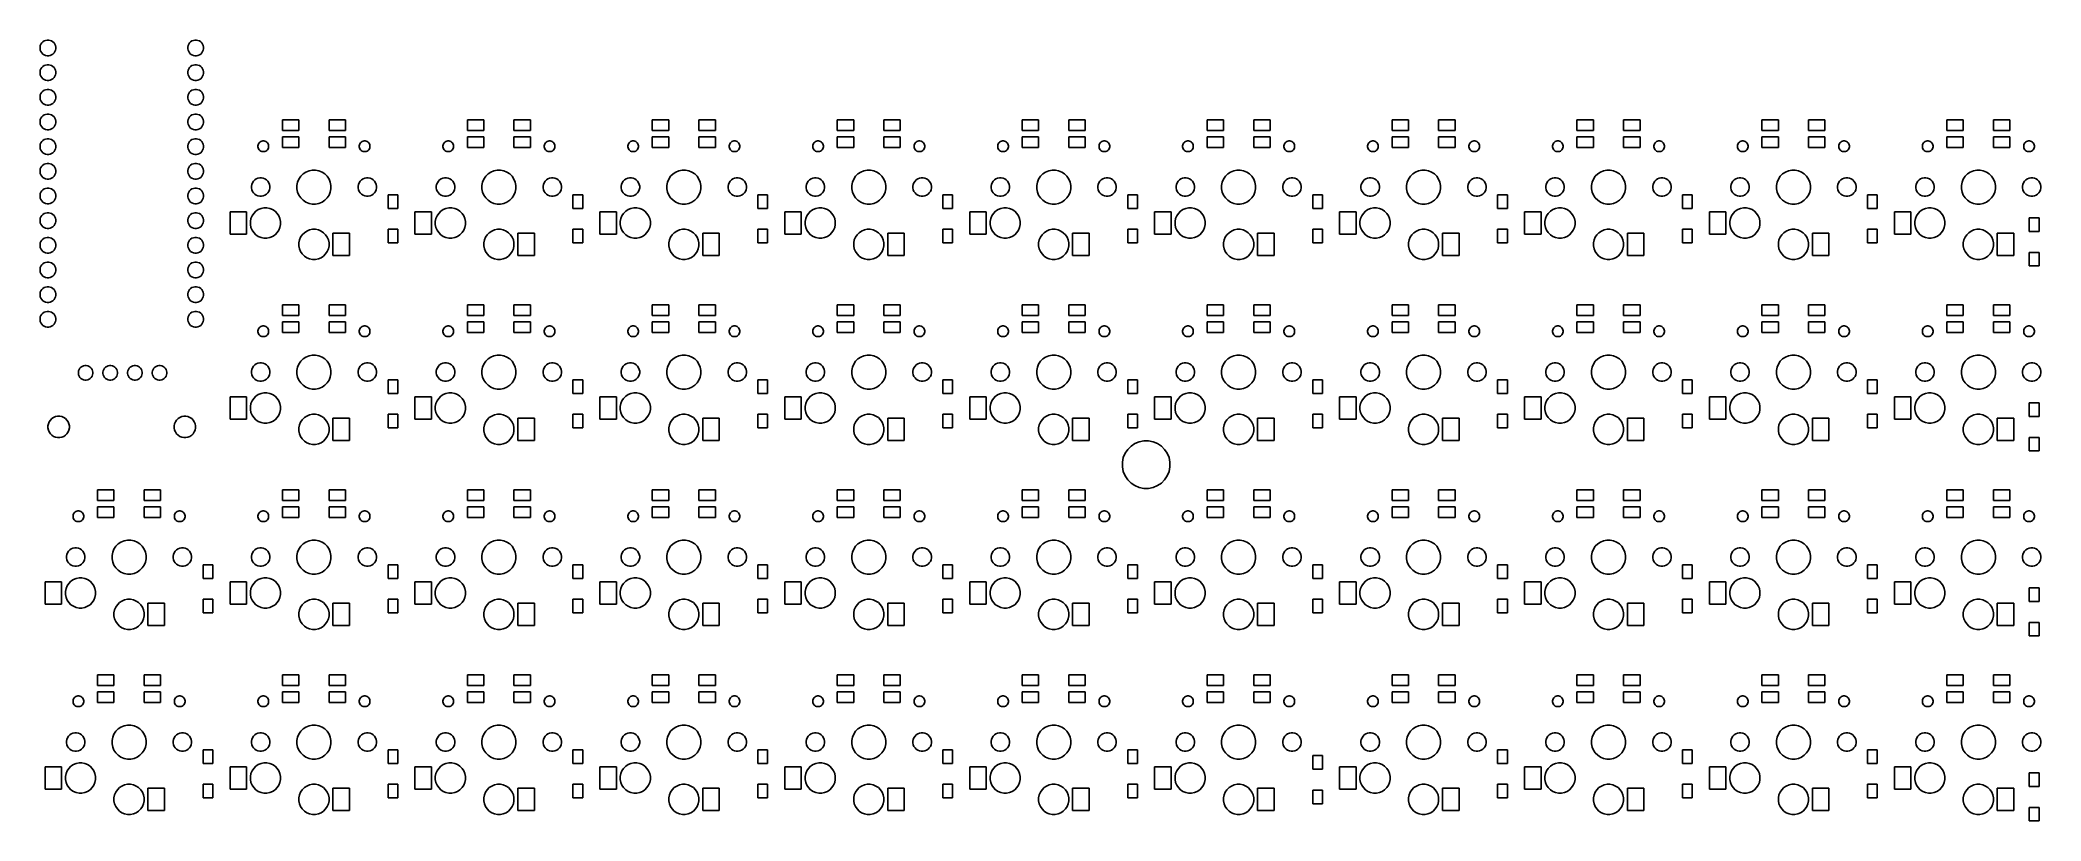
# Model space of a CAD drawing. Extents: x 33 to 239, y -108 to -27.
import ezdxf

# ---------------------------------------------------------------- set-up
doc = ezdxf.new("R2010")
doc.units = 0
doc.layers.add('BLACK', color=7, linetype='CONTINUOUS')

msp = doc.modelspace()

# ---------------------------------------------------------------- linework, layer by layer
at = {"layer": 'BLACK', "linetype": 'CONTINUOUS'}
for p, q in [((32.8794, -27.892), (32.9106, -27.7351)), ((32.8794, -28.052), (32.8794, -27.892)), ((32.9106, -28.2089), (32.8794, -28.052)), ((32.9106, -27.7351), (32.9718, -27.5874)), ((32.9718, -28.3566), (32.9106, -28.2089)), ((32.9718, -27.5874), (33.0607, -27.4544)), ((33.0607, -28.4896), (32.9718, -28.3566)), ((33.0607, -27.4544), (33.1738, -27.3413)), ((33.1738, -28.6027), (33.0607, -28.4896)), ((33.1738, -27.3413), (33.3068, -27.2524)), ((33.3068, -28.6916), (33.1738, -28.6027)), ((33.3068, -27.2524), (33.4545, -27.1912)), ((33.4545, -28.7528), (33.3068, -28.6916)), ((33.4545, -27.1912), (33.6114, -27.16)), ((33.6114, -28.784), (33.4545, -28.7528)), ((33.6114, -27.16), (33.7714, -27.16)), ((33.7714, -28.784), (33.6114, -28.784)), ((33.7714, -27.16), (33.9283, -27.1912)), ((33.9283, -28.7528), (33.7714, -28.784)), ((33.9283, -27.1912), (34.076, -27.2524)), ((34.076, -28.6916), (33.9283, -28.7528)), ((34.076, -27.2524), (34.209, -27.3413)), ((34.209, -28.6027), (34.076, -28.6916)), ((34.209, -27.3413), (34.3221, -27.4544)), ((34.3221, -28.4896), (34.209, -28.6027)), ((34.3221, -27.4544), (34.411, -27.5874)), ((34.411, -28.3566), (34.3221, -28.4896)), ((34.411, -27.5874), (34.4722, -27.7351)), ((34.4722, -28.2089), (34.411, -28.3566)), ((34.4722, -27.7351), (34.5034, -27.892)), ((34.5034, -28.052), (34.4722, -28.2089)), ((34.5034, -27.892), (34.5034, -28.052)), ((48.0994, -27.892), (48.1306, -27.7351)), ((48.0994, -28.052), (48.0994, -27.892)), ((48.1306, -28.2089), (48.0994, -28.052)), ((48.1306, -27.7351), (48.1918, -27.5874)), ((48.1918, -28.3566), (48.1306, -28.2089)), ((48.1918, -27.5874), (48.2807, -27.4544)), ((48.2807, -28.4896), (48.1918, -28.3566)), ((48.2807, -27.4544), (48.3938, -27.3413)), ((48.3938, -28.6027), (48.2807, -28.4896)), ((48.3938, -27.3413), (48.5268, -27.2524)), ((48.5268, -28.6916), (48.3938, -28.6027)), ((48.5268, -27.2524), (48.6745, -27.1912)), ((48.6745, -28.7528), (48.5268, -28.6916)), ((48.6745, -27.1912), (48.8314, -27.16)), ((48.8314, -28.784), (48.6745, -28.7528)), ((48.8314, -27.16), (48.9914, -27.16)), ((48.9914, -28.784), (48.8314, -28.784)), ((48.9914, -27.16), (49.1483, -27.1912)), ((49.1483, -28.7528), (48.9914, -28.784)), ((49.1483, -27.1912), (49.296, -27.2524)), ((49.296, -28.6916), (49.1483, -28.7528)), ((49.296, -27.2524), (49.429, -27.3413)), ((49.429, -28.6027), (49.296, -28.6916)), ((49.429, -27.3413), (49.5421, -27.4544)), ((49.5421, -28.4896), (49.429, -28.6027)), ((49.5421, -27.4544), (49.631, -27.5874)), ((49.631, -28.3566), (49.5421, -28.4896)), ((49.631, -27.5874), (49.6922, -27.7351)), ((49.6922, -28.2089), (49.631, -28.3566)), ((49.6922, -27.7351), (49.7234, -27.892)), ((49.7234, -28.052), (49.6922, -28.2089)), ((49.7234, -27.892), (49.7234, -28.052)), ((32.8794, -30.432), (32.9106, -30.2751)), ((32.8794, -30.592), (32.8794, -30.432)), ((32.9106, -30.7489), (32.8794, -30.592)), ((32.9106, -30.2751), (32.9718, -30.1274)), ((32.9718, -30.8966), (32.9106, -30.7489)), ((32.9718, -30.1274), (33.0607, -29.9944)), ((33.0607, -31.0296), (32.9718, -30.8966)), ((33.0607, -29.9944), (33.1738, -29.8813)), ((33.1738, -29.8813), (33.3068, -29.7924)), ((33.3068, -29.7924), (33.4545, -29.7312)), ((33.4545, -29.7312), (33.6114, -29.7)), ((33.6114, -29.7), (33.7714, -29.7)), ((33.7714, -29.7), (33.9283, -29.7312)), ((33.9283, -29.7312), (34.076, -29.7924)), ((34.076, -29.7924), (34.209, -29.8813)), ((34.209, -29.8813), (34.3221, -29.9944)), ((34.3221, -29.9944), (34.411, -30.1274)), ((34.411, -30.8966), (34.3221, -31.0296)), ((34.411, -30.1274), (34.4722, -30.2751)), ((34.4722, -30.7489), (34.411, -30.8966)), ((34.4722, -30.2751), (34.5034, -30.432)), ((34.5034, -30.592), (34.4722, -30.7489)), ((34.5034, -30.432), (34.5034, -30.592)), ((48.0994, -30.432), (48.1306, -30.2751)), ((48.0994, -30.592), (48.0994, -30.432)), ((48.1306, -30.7489), (48.0994, -30.592)), ((48.1306, -30.2751), (48.1918, -30.1274)), ((48.1918, -30.8966), (48.1306, -30.7489)), ((48.1918, -30.1274), (48.2807, -29.9944)), ((48.2807, -31.0296), (48.1918, -30.8966)), ((48.2807, -29.9944), (48.3938, -29.8813)), ((48.3938, -29.8813), (48.5268, -29.7924)), ((48.5268, -29.7924), (48.6745, -29.7312)), ((48.6745, -29.7312), (48.8314, -29.7)), ((48.8314, -29.7), (48.9914, -29.7)), ((48.9914, -29.7), (49.1483, -29.7312)), ((49.1483, -29.7312), (49.296, -29.7924)), ((49.296, -29.7924), (49.429, -29.8813)), ((49.429, -29.8813), (49.5421, -29.9944)), ((49.5421, -29.9944), (49.631, -30.1274)), ((49.631, -30.8966), (49.5421, -31.0296)), ((49.631, -30.1274), (49.6922, -30.2751)), ((49.6922, -30.7489), (49.631, -30.8966)), ((49.6922, -30.2751), (49.7234, -30.432)), ((49.7234, -30.592), (49.6922, -30.7489)), ((49.7234, -30.432), (49.7234, -30.592)), ((32.8794, -32.972), (32.9106, -32.8151)), ((32.8794, -33.132), (32.8794, -32.972)), ((32.9106, -32.8151), (32.9718, -32.6674)), ((32.9718, -32.6674), (33.0607, -32.5344)), ((33.1738, -31.1427), (33.0607, -31.0296)), ((33.0607, -32.5344), (33.1738, -32.4213)), ((33.3068, -31.2316), (33.1738, -31.1427)), ((33.1738, -32.4213), (33.3068, -32.3324)), ((33.4545, -31.2928), (33.3068, -31.2316)), ((33.3068, -32.3324), (33.4545, -32.2712)), ((33.6114, -31.324), (33.4545, -31.2928)), ((33.4545, -32.2712), (33.6114, -32.24)), ((33.7714, -31.324), (33.6114, -31.324)), ((33.6114, -32.24), (33.7714, -32.24)), ((33.9283, -31.2928), (33.7714, -31.324)), ((33.7714, -32.24), (33.9283, -32.2712)), ((34.076, -31.2316), (33.9283, -31.2928)), ((33.9283, -32.2712), (34.076, -32.3324)), ((34.209, -31.1427), (34.076, -31.2316)), ((34.076, -32.3324), (34.209, -32.4213)), ((34.3221, -31.0296), (34.209, -31.1427)), ((34.209, -32.4213), (34.3221, -32.5344)), ((34.3221, -32.5344), (34.411, -32.6674)), ((34.411, -32.6674), (34.4722, -32.8151)), ((34.4722, -32.8151), (34.5034, -32.972)), ((34.5034, -32.972), (34.5034, -33.132)), ((48.0994, -32.972), (48.1306, -32.8151)), ((48.0994, -33.132), (48.0994, -32.972)), ((48.1306, -32.8151), (48.1918, -32.6674)), ((48.1918, -32.6674), (48.2807, -32.5344)), ((48.3938, -31.1427), (48.2807, -31.0296)), ((48.2807, -32.5344), (48.3938, -32.4213)), ((48.5268, -31.2316), (48.3938, -31.1427)), ((48.3938, -32.4213), (48.5268, -32.3324)), ((48.6745, -31.2928), (48.5268, -31.2316)), ((48.5268, -32.3324), (48.6745, -32.2712)), ((48.8314, -31.324), (48.6745, -31.2928)), ((48.6745, -32.2712), (48.8314, -32.24)), ((48.9914, -31.324), (48.8314, -31.324)), ((48.8314, -32.24), (48.9914, -32.24)), ((49.1483, -31.2928), (48.9914, -31.324)), ((48.9914, -32.24), (49.1483, -32.2712)), ((49.296, -31.2316), (49.1483, -31.2928)), ((49.1483, -32.2712), (49.296, -32.3324)), ((49.429, -31.1427), (49.296, -31.2316)), ((49.296, -32.3324), (49.429, -32.4213)), ((49.5421, -31.0296), (49.429, -31.1427)), ((49.429, -32.4213), (49.5421, -32.5344)), ((49.5421, -32.5344), (49.631, -32.6674)), ((49.631, -32.6674), (49.6922, -32.8151)), ((49.6922, -32.8151), (49.7234, -32.972)), ((49.7234, -32.972), (49.7234, -33.132)), ((32.9106, -33.2889), (32.8794, -33.132)), ((32.9718, -33.4366), (32.9106, -33.2889)), ((33.0607, -33.5696), (32.9718, -33.4366)), ((33.1738, -33.6827), (33.0607, -33.5696)), ((33.0607, -35.0744), (33.1738, -34.9613)), ((33.3068, -33.7716), (33.1738, -33.6827)), ((33.1738, -34.9613), (33.3068, -34.8724)), ((33.4545, -33.8328), (33.3068, -33.7716)), ((33.3068, -34.8724), (33.4545, -34.8112)), ((33.6114, -33.864), (33.4545, -33.8328)), ((33.4545, -34.8112), (33.6114, -34.78)), ((33.7714, -33.864), (33.6114, -33.864)), ((33.6114, -34.78), (33.7714, -34.78)), ((33.9283, -33.8328), (33.7714, -33.864)), ((33.7714, -34.78), (33.9283, -34.8112)), ((34.076, -33.7716), (33.9283, -33.8328)), ((33.9283, -34.8112), (34.076, -34.8724)), ((34.209, -33.6827), (34.076, -33.7716)), ((34.076, -34.8724), (34.209, -34.9613)), ((34.3221, -33.5696), (34.209, -33.6827)), ((34.209, -34.9613), (34.3221, -35.0744)), ((34.411, -33.4366), (34.3221, -33.5696)), ((34.4722, -33.2889), (34.411, -33.4366)), ((34.5034, -33.132), (34.4722, -33.2889)), ((48.1306, -33.2889), (48.0994, -33.132)), ((48.1918, -33.4366), (48.1306, -33.2889)), ((48.2807, -33.5696), (48.1918, -33.4366)), ((48.3938, -33.6827), (48.2807, -33.5696)), ((48.2807, -35.0744), (48.3938, -34.9613)), ((48.5268, -33.7716), (48.3938, -33.6827)), ((48.3938, -34.9613), (48.5268, -34.8724)), ((48.6745, -33.8328), (48.5268, -33.7716)), ((48.5268, -34.8724), (48.6745, -34.8112)), ((48.8314, -33.864), (48.6745, -33.8328)), ((48.6745, -34.8112), (48.8314, -34.78)), ((48.9914, -33.864), (48.8314, -33.864)), ((48.8314, -34.78), (48.9914, -34.78)), ((49.1483, -33.8328), (48.9914, -33.864)), ((48.9914, -34.78), (49.1483, -34.8112)), ((49.296, -33.7716), (49.1483, -33.8328)), ((49.1483, -34.8112), (49.296, -34.8724)), ((49.429, -33.6827), (49.296, -33.7716)), ((49.296, -34.8724), (49.429, -34.9613)), ((49.5421, -33.5696), (49.429, -33.6827)), ((49.429, -34.9613), (49.5421, -35.0744)), ((49.631, -33.4366), (49.5421, -33.5696)), ((49.6922, -33.2889), (49.631, -33.4366)), ((49.7234, -33.132), (49.6922, -33.2889)), ((32.8794, -35.512), (32.9106, -35.3551)), ((32.8794, -35.672), (32.8794, -35.512)), ((32.9106, -35.8289), (32.8794, -35.672)), ((32.9106, -35.3551), (32.9718, -35.2074)), ((32.9718, -35.9766), (32.9106, -35.8289)), ((32.9718, -35.2074), (33.0607, -35.0744)), ((33.0607, -36.1096), (32.9718, -35.9766)), ((33.1738, -36.2227), (33.0607, -36.1096)), ((33.3068, -36.3116), (33.1738, -36.2227)), ((33.4545, -36.3728), (33.3068, -36.3116)), ((33.6114, -36.404), (33.4545, -36.3728)), ((33.7714, -36.404), (33.6114, -36.404)), ((33.9283, -36.3728), (33.7714, -36.404)), ((34.076, -36.3116), (33.9283, -36.3728)), ((34.209, -36.2227), (34.076, -36.3116)), ((34.3221, -36.1096), (34.209, -36.2227)), ((34.3221, -35.0744), (34.411, -35.2074)), ((34.411, -35.9766), (34.3221, -36.1096)), ((34.411, -35.2074), (34.4722, -35.3551)), ((34.4722, -35.8289), (34.411, -35.9766)), ((34.4722, -35.3551), (34.5034, -35.512)), ((34.5034, -35.672), (34.4722, -35.8289)), ((34.5034, -35.512), (34.5034, -35.672)), ((48.0994, -35.512), (48.1306, -35.3551)), ((48.0994, -35.672), (48.0994, -35.512)), ((48.1306, -35.8289), (48.0994, -35.672)), ((48.1306, -35.3551), (48.1918, -35.2074)), ((48.1918, -35.9766), (48.1306, -35.8289)), ((48.1918, -35.2074), (48.2807, -35.0744)), ((48.2807, -36.1096), (48.1918, -35.9766)), ((48.3938, -36.2227), (48.2807, -36.1096)), ((48.5268, -36.3116), (48.3938, -36.2227)), ((48.6745, -36.3728), (48.5268, -36.3116)), ((48.8314, -36.404), (48.6745, -36.3728)), ((48.9914, -36.404), (48.8314, -36.404)), ((49.1483, -36.3728), (48.9914, -36.404)), ((49.296, -36.3116), (49.1483, -36.3728)), ((49.429, -36.2227), (49.296, -36.3116)), ((49.5421, -36.1096), (49.429, -36.2227)), ((49.5421, -35.0744), (49.631, -35.2074)), ((49.631, -35.9766), (49.5421, -36.1096)), ((49.631, -35.2074), (49.6922, -35.3551)), ((49.6922, -35.8289), (49.631, -35.9766)), ((49.6922, -35.3551), (49.7234, -35.512)), ((49.7234, -35.672), (49.6922, -35.8289)), ((49.7234, -35.512), (49.7234, -35.672)), ((57.85, -36.475), (57.85, -35.375)), ((57.85, -35.375), (59.55, -35.375)), ((59.55, -36.475), (57.85, -36.475)), ((59.55, -35.375), (59.55, -36.475)), ((62.65, -36.475), (62.65, -35.375)), ((62.65, -35.375), (64.35, -35.375)), ((64.35, -36.475), (62.65, -36.475)), ((64.35, -35.375), (64.35, -36.475)), ((76.9, -36.475), (76.9, -35.375)), ((76.9, -35.375), (78.6, -35.375)), ((78.6, -36.475), (76.9, -36.475)), ((78.6, -35.375), (78.6, -36.475)), ((81.7, -36.475), (81.7, -35.375)), ((81.7, -35.375), (83.4, -35.375)), ((83.4, -36.475), (81.7, -36.475)), ((83.4, -35.375), (83.4, -36.475)), ((95.95, -36.475), (95.95, -35.375)), ((95.95, -35.375), (97.65, -35.375)), ((97.65, -36.475), (95.95, -36.475)), ((97.65, -35.375), (97.65, -36.475)), ((100.75, -36.475), (100.75, -35.375)), ((100.75, -35.375), (102.45, -35.375)), ((102.45, -36.475), (100.75, -36.475)), ((102.45, -35.375), (102.45, -36.475)), ((115, -36.475), (115, -35.375)), ((115, -35.375), (116.7, -35.375)), ((116.7, -36.475), (115, -36.475)), ((116.7, -35.375), (116.7, -36.475)), ((119.8, -36.475), (119.8, -35.375)), ((119.8, -35.375), (121.5, -35.375)), ((121.5, -36.475), (119.8, -36.475)), ((121.5, -35.375), (121.5, -36.475)), ((134.05, -36.475), (134.05, -35.375)), ((134.05, -35.375), (135.75, -35.375)), ((135.75, -36.475), (134.05, -36.475)), ((135.75, -35.375), (135.75, -36.475)), ((138.85, -36.475), (138.85, -35.375)), ((138.85, -35.375), (140.55, -35.375)), ((140.55, -36.475), (138.85, -36.475)), ((140.55, -35.375), (140.55, -36.475)), ((153.1, -36.475), (153.1, -35.375)), ((153.1, -35.375), (154.8, -35.375)), ((154.8, -36.475), (153.1, -36.475)), ((154.8, -35.375), (154.8, -36.475)), ((157.9, -36.475), (157.9, -35.375)), ((157.9, -35.375), (159.6, -35.375)), ((159.6, -36.475), (157.9, -36.475)), ((159.6, -35.375), (159.6, -36.475)), ((172.15, -36.475), (172.15, -35.375)), ((172.15, -35.375), (173.85, -35.375)), ((173.85, -36.475), (172.15, -36.475)), ((173.85, -35.375), (173.85, -36.475)), ((176.95, -36.475), (176.95, -35.375)), ((176.95, -35.375), (178.65, -35.375)), ((178.65, -36.475), (176.95, -36.475)), ((178.65, -35.375), (178.65, -36.475)), ((191.2, -36.475), (191.2, -35.375)), ((191.2, -35.375), (192.9, -35.375)), ((192.9, -36.475), (191.2, -36.475)), ((192.9, -35.375), (192.9, -36.475)), ((196, -36.475), (196, -35.375)), ((196, -35.375), (197.7, -35.375)), ((197.7, -36.475), (196, -36.475)), ((197.7, -35.375), (197.7, -36.475)), ((210.25, -36.475), (210.25, -35.375)), ((210.25, -35.375), (211.95, -35.375)), ((211.95, -36.475), (210.25, -36.475)), ((211.95, -35.375), (211.95, -36.475)), ((215.05, -36.475), (215.05, -35.375)), ((215.05, -35.375), (216.75, -35.375)), ((216.75, -36.475), (215.05, -36.475)), ((216.75, -35.375), (216.75, -36.475)), ((229.3, -36.475), (229.3, -35.375)), ((229.3, -35.375), (231, -35.375)), ((231, -36.475), (229.3, -36.475)), ((231, -35.375), (231, -36.475)), ((234.1, -36.475), (234.1, -35.375)), ((234.1, -35.375), (235.8, -35.375)), ((235.8, -36.475), (234.1, -36.475)), ((235.8, -35.375), (235.8, -36.475)), ((32.8794, -38.052), (32.9106, -37.8951)), ((32.8794, -38.212), (32.8794, -38.052)), ((32.9106, -38.3689), (32.8794, -38.212)), ((32.9106, -37.8951), (32.9718, -37.7474)), ((32.9718, -38.5166), (32.9106, -38.3689)), ((32.9718, -37.7474), (33.0607, -37.6144)), ((33.0607, -38.6496), (32.9718, -38.5166)), ((33.0607, -37.6144), (33.1738, -37.5013)), ((33.1738, -38.7627), (33.0607, -38.6496)), ((33.1738, -37.5013), (33.3068, -37.4124)), ((33.3068, -38.8516), (33.1738, -38.7627)), ((33.3068, -37.4124), (33.4545, -37.3512)), ((33.4545, -38.9128), (33.3068, -38.8516)), ((33.4545, -37.3512), (33.6114, -37.32)), ((33.6114, -38.944), (33.4545, -38.9128)), ((33.6114, -37.32), (33.7714, -37.32)), ((33.7714, -38.944), (33.6114, -38.944)), ((33.7714, -37.32), (33.9283, -37.3512)), ((33.9283, -38.9128), (33.7714, -38.944)), ((33.9283, -37.3512), (34.076, -37.4124)), ((34.076, -38.8516), (33.9283, -38.9128)), ((34.076, -37.4124), (34.209, -37.5013)), ((34.209, -38.7627), (34.076, -38.8516)), ((34.209, -37.5013), (34.3221, -37.6144)), ((34.3221, -38.6496), (34.209, -38.7627)), ((34.3221, -37.6144), (34.411, -37.7474)), ((34.411, -38.5166), (34.3221, -38.6496)), ((34.411, -37.7474), (34.4722, -37.8951)), ((34.4722, -38.3689), (34.411, -38.5166)), ((34.4722, -37.8951), (34.5034, -38.052)), ((34.5034, -38.212), (34.4722, -38.3689)), ((34.5034, -38.052), (34.5034, -38.212)), ((48.0994, -38.052), (48.1306, -37.8951)), ((48.0994, -38.212), (48.0994, -38.052)), ((48.1306, -38.3689), (48.0994, -38.212)), ((48.1306, -37.8951), (48.1918, -37.7474)), ((48.1918, -38.5166), (48.1306, -38.3689)), ((48.1918, -37.7474), (48.2807, -37.6144)), ((48.2807, -38.6496), (48.1918, -38.5166)), ((48.2807, -37.6144), (48.3938, -37.5013)), ((48.3938, -38.7627), (48.2807, -38.6496)), ((48.3938, -37.5013), (48.5268, -37.4124)), ((48.5268, -38.8516), (48.3938, -38.7627)), ((48.5268, -37.4124), (48.6745, -37.3512)), ((48.6745, -38.9128), (48.5268, -38.8516)), ((48.6745, -37.3512), (48.8314, -37.32)), ((48.8314, -38.944), (48.6745, -38.9128)), ((48.8314, -37.32), (48.9914, -37.32)), ((48.9914, -38.944), (48.8314, -38.944)), ((48.9914, -37.32), (49.1483, -37.3512)), ((49.1483, -38.9128), (48.9914, -38.944)), ((49.1483, -37.3512), (49.296, -37.4124)), ((49.296, -38.8516), (49.1483, -38.9128)), ((49.296, -37.4124), (49.429, -37.5013)), ((49.429, -38.7627), (49.296, -38.8516)), ((49.429, -37.5013), (49.5421, -37.6144)), ((49.5421, -38.6496), (49.429, -38.7627)), ((49.5421, -37.6144), (49.631, -37.7474)), ((49.631, -38.5166), (49.5421, -38.6496)), ((49.631, -37.7474), (49.6922, -37.8951)), ((49.6922, -38.3689), (49.631, -38.5166)), ((49.6922, -37.8951), (49.7234, -38.052)), ((49.7234, -38.212), (49.6922, -38.3689)), ((49.7234, -38.052), (49.7234, -38.212)), ((55.33, -38.0458), (55.3511, -37.9396)), ((55.33, -38.1542), (55.33, -38.0458)), ((55.3511, -38.2604), (55.33, -38.1542)), ((55.3511, -37.9396), (55.3926, -37.8395)), ((55.3926, -38.3605), (55.3511, -38.2604)), ((55.3926, -37.8395), (55.4528, -37.7494)), ((55.4528, -38.4506), (55.3926, -38.3605)), ((55.4528, -37.7494), (55.5294, -37.6728)), ((55.5294, -38.5272), (55.4528, -38.4506)), ((55.5294, -37.6728), (55.6195, -37.6126)), ((55.6195, -38.5874), (55.5294, -38.5272)), ((55.6195, -37.6126), (55.7196, -37.5711)), ((55.7196, -38.6289), (55.6195, -38.5874)), ((55.7196, -37.5711), (55.8258, -37.55)), ((55.8258, -38.65), (55.7196, -38.6289)), ((55.8258, -37.55), (55.9342, -37.55)), ((55.9342, -38.65), (55.8258, -38.65)), ((55.9342, -37.55), (56.0404, -37.5711)), ((56.0404, -38.6289), (55.9342, -38.65)), ((56.0404, -37.5711), (56.1405, -37.6126)), ((56.1405, -38.5874), (56.0404, -38.6289)), ((56.1405, -37.6126), (56.2306, -37.6728)), ((56.2306, -38.5272), (56.1405, -38.5874)), ((56.2306, -37.6728), (56.3072, -37.7494)), ((56.3072, -38.4506), (56.2306, -38.5272)), ((56.3072, -37.7494), (56.3674, -37.8395)), ((56.3674, -38.3605), (56.3072, -38.4506)), ((56.3674, -37.8395), (56.4089, -37.9396)), ((56.4089, -38.2604), (56.3674, -38.3605)), ((56.4089, -37.9396), (56.43, -38.0458)), ((56.43, -38.1542), (56.4089, -38.2604)), ((56.43, -38.0458), (56.43, -38.1542)), ((57.85, -38.225), (57.85, -37.125)), ((57.85, -37.125), (59.55, -37.125)), ((59.55, -38.225), (57.85, -38.225)), ((59.55, -37.125), (59.55, -38.225)), ((62.65, -38.225), (62.65, -37.125)), ((62.65, -37.125), (64.35, -37.125)), ((64.35, -38.225), (62.65, -38.225)), ((64.35, -37.125), (64.35, -38.225)), ((65.77, -38.0458), (65.7911, -37.9396)), ((65.77, -38.1542), (65.77, -38.0458)), ((65.7911, -38.2604), (65.77, -38.1542)), ((65.7911, -37.9396), (65.8326, -37.8395)), ((65.8326, -38.3605), (65.7911, -38.2604)), ((65.8326, -37.8395), (65.8928, -37.7494)), ((65.8928, -38.4506), (65.8326, -38.3605)), ((65.8928, -37.7494), (65.9694, -37.6728)), ((65.9694, -38.5272), (65.8928, -38.4506)), ((65.9694, -37.6728), (66.0595, -37.6126)), ((66.0595, -38.5874), (65.9694, -38.5272)), ((66.0595, -37.6126), (66.1596, -37.5711)), ((66.1596, -38.6289), (66.0595, -38.5874)), ((66.1596, -37.5711), (66.2658, -37.55)), ((66.2658, -38.65), (66.1596, -38.6289)), ((66.2658, -37.55), (66.3742, -37.55)), ((66.3742, -38.65), (66.2658, -38.65)), ((66.3742, -37.55), (66.4804, -37.5711)), ((66.4804, -38.6289), (66.3742, -38.65)), ((66.4804, -37.5711), (66.5805, -37.6126)), ((66.5805, -38.5874), (66.4804, -38.6289)), ((66.5805, -37.6126), (66.6706, -37.6728)), ((66.6706, -38.5272), (66.5805, -38.5874)), ((66.6706, -37.6728), (66.7472, -37.7494)), ((66.7472, -38.4506), (66.6706, -38.5272)), ((66.7472, -37.7494), (66.8074, -37.8395)), ((66.8074, -38.3605), (66.7472, -38.4506)), ((66.8074, -37.8395), (66.8489, -37.9396)), ((66.8489, -38.2604), (66.8074, -38.3605)), ((66.8489, -37.9396), (66.87, -38.0458)), ((66.87, -38.1542), (66.8489, -38.2604)), ((66.87, -38.0458), (66.87, -38.1542)), ((74.38, -38.0458), (74.4011, -37.9396)), ((74.38, -38.1542), (74.38, -38.0458)), ((74.4011, -38.2604), (74.38, -38.1542)), ((74.4011, -37.9396), (74.4426, -37.8395)), ((74.4426, -38.3605), (74.4011, -38.2604)), ((74.4426, -37.8395), (74.5028, -37.7494)), ((74.5028, -38.4506), (74.4426, -38.3605)), ((74.5028, -37.7494), (74.5794, -37.6728)), ((74.5794, -38.5272), (74.5028, -38.4506)), ((74.5794, -37.6728), (74.6695, -37.6126)), ((74.6695, -38.5874), (74.5794, -38.5272)), ((74.6695, -37.6126), (74.7696, -37.5711)), ((74.7696, -38.6289), (74.6695, -38.5874)), ((74.7696, -37.5711), (74.8758, -37.55)), ((74.8758, -38.65), (74.7696, -38.6289)), ((74.8758, -37.55), (74.9842, -37.55)), ((74.9842, -38.65), (74.8758, -38.65)), ((74.9842, -37.55), (75.0904, -37.5711)), ((75.0904, -38.6289), (74.9842, -38.65)), ((75.0904, -37.5711), (75.1905, -37.6126)), ((75.1905, -38.5874), (75.0904, -38.6289)), ((75.1905, -37.6126), (75.2806, -37.6728)), ((75.2806, -38.5272), (75.1905, -38.5874)), ((75.2806, -37.6728), (75.3572, -37.7494)), ((75.3572, -38.4506), (75.2806, -38.5272)), ((75.3572, -37.7494), (75.4174, -37.8395)), ((75.4174, -38.3605), (75.3572, -38.4506)), ((75.4174, -37.8395), (75.4589, -37.9396)), ((75.4589, -38.2604), (75.4174, -38.3605)), ((75.4589, -37.9396), (75.48, -38.0458)), ((75.48, -38.1542), (75.4589, -38.2604)), ((75.48, -38.0458), (75.48, -38.1542)), ((76.9, -38.225), (76.9, -37.125)), ((76.9, -37.125), (78.6, -37.125)), ((78.6, -38.225), (76.9, -38.225)), ((78.6, -37.125), (78.6, -38.225)), ((81.7, -38.225), (81.7, -37.125)), ((81.7, -37.125), (83.4, -37.125)), ((83.4, -38.225), (81.7, -38.225)), ((83.4, -37.125), (83.4, -38.225)), ((84.82, -38.0458), (84.8411, -37.9396)), ((84.82, -38.1542), (84.82, -38.0458)), ((84.8411, -38.2604), (84.82, -38.1542)), ((84.8411, -37.9396), (84.8826, -37.8395)), ((84.8826, -38.3605), (84.8411, -38.2604)), ((84.8826, -37.8395), (84.9428, -37.7494)), ((84.9428, -38.4506), (84.8826, -38.3605)), ((84.9428, -37.7494), (85.0194, -37.6728)), ((85.0194, -38.5272), (84.9428, -38.4506)), ((85.0194, -37.6728), (85.1095, -37.6126)), ((85.1095, -38.5874), (85.0194, -38.5272)), ((85.1095, -37.6126), (85.2096, -37.5711)), ((85.2096, -38.6289), (85.1095, -38.5874)), ((85.2096, -37.5711), (85.3158, -37.55)), ((85.3158, -38.65), (85.2096, -38.6289)), ((85.3158, -37.55), (85.4242, -37.55)), ((85.4242, -38.65), (85.3158, -38.65)), ((85.4242, -37.55), (85.5304, -37.5711)), ((85.5304, -38.6289), (85.4242, -38.65)), ((85.5304, -37.5711), (85.6305, -37.6126)), ((85.6305, -38.5874), (85.5304, -38.6289)), ((85.6305, -37.6126), (85.7206, -37.6728)), ((85.7206, -38.5272), (85.6305, -38.5874)), ((85.7206, -37.6728), (85.7972, -37.7494)), ((85.7972, -38.4506), (85.7206, -38.5272)), ((85.7972, -37.7494), (85.8574, -37.8395)), ((85.8574, -38.3605), (85.7972, -38.4506)), ((85.8574, -37.8395), (85.8989, -37.9396)), ((85.8989, -38.2604), (85.8574, -38.3605)), ((85.8989, -37.9396), (85.92, -38.0458)), ((85.92, -38.1542), (85.8989, -38.2604)), ((85.92, -38.0458), (85.92, -38.1542)), ((93.43, -38.0458), (93.4511, -37.9396)), ((93.43, -38.1542), (93.43, -38.0458)), ((93.4511, -38.2604), (93.43, -38.1542)), ((93.4511, -37.9396), (93.4926, -37.8395)), ((93.4926, -38.3605), (93.4511, -38.2604)), ((93.4926, -37.8395), (93.5528, -37.7494)), ((93.5528, -38.4506), (93.4926, -38.3605)), ((93.5528, -37.7494), (93.6294, -37.6728)), ((93.6294, -38.5272), (93.5528, -38.4506)), ((93.6294, -37.6728), (93.7195, -37.6126)), ((93.7195, -38.5874), (93.6294, -38.5272)), ((93.7195, -37.6126), (93.8196, -37.5711)), ((93.8196, -38.6289), (93.7195, -38.5874)), ((93.8196, -37.5711), (93.9258, -37.55)), ((93.9258, -38.65), (93.8196, -38.6289)), ((93.9258, -37.55), (94.0342, -37.55)), ((94.0342, -38.65), (93.9258, -38.65)), ((94.0342, -37.55), (94.1404, -37.5711)), ((94.1404, -38.6289), (94.0342, -38.65)), ((94.1404, -37.5711), (94.2405, -37.6126)), ((94.2405, -38.5874), (94.1404, -38.6289)), ((94.2405, -37.6126), (94.3306, -37.6728)), ((94.3306, -38.5272), (94.2405, -38.5874)), ((94.3306, -37.6728), (94.4072, -37.7494)), ((94.4072, -38.4506), (94.3306, -38.5272)), ((94.4072, -37.7494), (94.4674, -37.8395)), ((94.4674, -38.3605), (94.4072, -38.4506)), ((94.4674, -37.8395), (94.5089, -37.9396)), ((94.5089, -38.2604), (94.4674, -38.3605)), ((94.5089, -37.9396), (94.53, -38.0458)), ((94.53, -38.1542), (94.5089, -38.2604)), ((94.53, -38.0458), (94.53, -38.1542)), ((95.95, -38.225), (95.95, -37.125)), ((95.95, -37.125), (97.65, -37.125)), ((97.65, -38.225), (95.95, -38.225)), ((97.65, -37.125), (97.65, -38.225)), ((100.75, -38.225), (100.75, -37.125)), ((100.75, -37.125), (102.45, -37.125)), ((102.45, -38.225), (100.75, -38.225)), ((102.45, -37.125), (102.45, -38.225)), ((103.87, -38.0458), (103.891, -37.9396)), ((103.87, -38.1542), (103.87, -38.0458)), ((103.891, -38.2604), (103.87, -38.1542)), ((103.891, -37.9396), (103.933, -37.8395)), ((103.933, -38.3605), (103.891, -38.2604)), ((103.933, -37.8395), (103.993, -37.7494)), ((103.993, -38.4506), (103.933, -38.3605)), ((103.993, -37.7494), (104.069, -37.6728)), ((104.069, -38.5272), (103.993, -38.4506)), ((104.069, -37.6728), (104.159, -37.6126)), ((104.159, -38.5874), (104.069, -38.5272)), ((104.159, -37.6126), (104.26, -37.5711)), ((104.26, -38.6289), (104.159, -38.5874)), ((104.26, -37.5711), (104.366, -37.55)), ((104.366, -38.65), (104.26, -38.6289)), ((104.366, -37.55), (104.474, -37.55)), ((104.474, -38.65), (104.366, -38.65)), ((104.474, -37.55), (104.58, -37.5711)), ((104.58, -38.6289), (104.474, -38.65)), ((104.58, -37.5711), (104.681, -37.6126)), ((104.681, -38.5874), (104.58, -38.6289)), ((104.681, -37.6126), (104.771, -37.6728)), ((104.771, -38.5272), (104.681, -38.5874)), ((104.771, -37.6728), (104.847, -37.7494)), ((104.847, -38.4506), (104.771, -38.5272)), ((104.847, -37.7494), (104.907, -37.8395)), ((104.907, -38.3605), (104.847, -38.4506)), ((104.907, -37.8395), (104.949, -37.9396)), ((104.949, -38.2604), (104.907, -38.3605)), ((104.949, -37.9396), (104.97, -38.0458)), ((104.97, -38.1542), (104.949, -38.2604)), ((104.97, -38.0458), (104.97, -38.1542)), ((112.48, -38.0458), (112.501, -37.9396)), ((112.48, -38.1542), (112.48, -38.0458)), ((112.501, -38.2604), (112.48, -38.1542)), ((112.501, -37.9396), (112.543, -37.8395)), ((112.543, -38.3605), (112.501, -38.2604)), ((112.543, -37.8395), (112.603, -37.7494)), ((112.603, -38.4506), (112.543, -38.3605)), ((112.603, -37.7494), (112.679, -37.6728)), ((112.679, -38.5272), (112.603, -38.4506)), ((112.679, -37.6728), (112.769, -37.6126)), ((112.769, -38.5874), (112.679, -38.5272)), ((112.769, -37.6126), (112.87, -37.5711)), ((112.87, -38.6289), (112.769, -38.5874)), ((112.87, -37.5711), (112.976, -37.55)), ((112.976, -38.65), (112.87, -38.6289)), ((112.976, -37.55), (113.084, -37.55)), ((113.084, -38.65), (112.976, -38.65)), ((113.084, -37.55), (113.19, -37.5711)), ((113.19, -38.6289), (113.084, -38.65)), ((113.19, -37.5711), (113.291, -37.6126)), ((113.291, -38.5874), (113.19, -38.6289)), ((113.291, -37.6126), (113.381, -37.6728)), ((113.381, -38.5272), (113.291, -38.5874)), ((113.381, -37.6728), (113.457, -37.7494)), ((113.457, -38.4506), (113.381, -38.5272)), ((113.457, -37.7494), (113.517, -37.8395)), ((113.517, -38.3605), (113.457, -38.4506)), ((113.517, -37.8395), (113.559, -37.9396)), ((113.559, -38.2604), (113.517, -38.3605)), ((113.559, -37.9396), (113.58, -38.0458)), ((113.58, -38.1542), (113.559, -38.2604)), ((113.58, -38.0458), (113.58, -38.1542)), ((115, -38.225), (115, -37.125)), ((115, -37.125), (116.7, -37.125)), ((116.7, -38.225), (115, -38.225)), ((116.7, -37.125), (116.7, -38.225)), ((119.8, -38.225), (119.8, -37.125)), ((119.8, -37.125), (121.5, -37.125)), ((121.5, -38.225), (119.8, -38.225)), ((121.5, -37.125), (121.5, -38.225)), ((122.92, -38.0458), (122.941, -37.9396)), ((122.92, -38.1542), (122.92, -38.0458)), ((122.941, -38.2604), (122.92, -38.1542)), ((122.941, -37.9396), (122.983, -37.8395)), ((122.983, -38.3605), (122.941, -38.2604)), ((122.983, -37.8395), (123.043, -37.7494)), ((123.043, -38.4506), (122.983, -38.3605)), ((123.043, -37.7494), (123.119, -37.6728)), ((123.119, -38.5272), (123.043, -38.4506)), ((123.119, -37.6728), (123.209, -37.6126)), ((123.209, -38.5874), (123.119, -38.5272)), ((123.209, -37.6126), (123.31, -37.5711)), ((123.31, -38.6289), (123.209, -38.5874)), ((123.31, -37.5711), (123.416, -37.55)), ((123.416, -38.65), (123.31, -38.6289)), ((123.416, -37.55), (123.524, -37.55)), ((123.524, -38.65), (123.416, -38.65)), ((123.524, -37.55), (123.63, -37.5711)), ((123.63, -38.6289), (123.524, -38.65)), ((123.63, -37.5711), (123.731, -37.6126)), ((123.731, -38.5874), (123.63, -38.6289)), ((123.731, -37.6126), (123.821, -37.6728)), ((123.821, -38.5272), (123.731, -38.5874)), ((123.821, -37.6728), (123.897, -37.7494)), ((123.897, -38.4506), (123.821, -38.5272)), ((123.897, -37.7494), (123.957, -37.8395)), ((123.957, -38.3605), (123.897, -38.4506)), ((123.957, -37.8395), (123.999, -37.9396)), ((123.999, -38.2604), (123.957, -38.3605)), ((123.999, -37.9396), (124.02, -38.0458)), ((124.02, -38.1542), (123.999, -38.2604)), ((124.02, -38.0458), (124.02, -38.1542)), ((131.53, -38.0458), (131.551, -37.9396)), ((131.53, -38.1542), (131.53, -38.0458)), ((131.551, -38.2604), (131.53, -38.1542)), ((131.551, -37.9396), (131.593, -37.8395)), ((131.593, -38.3605), (131.551, -38.2604)), ((131.593, -37.8395), (131.653, -37.7494)), ((131.653, -38.4506), (131.593, -38.3605)), ((131.653, -37.7494), (131.729, -37.6728)), ((131.729, -38.5272), (131.653, -38.4506)), ((131.729, -37.6728), (131.819, -37.6126)), ((131.819, -38.5874), (131.729, -38.5272)), ((131.819, -37.6126), (131.92, -37.5711)), ((131.92, -38.6289), (131.819, -38.5874)), ((131.92, -37.5711), (132.026, -37.55)), ((132.026, -38.65), (131.92, -38.6289)), ((132.026, -37.55), (132.134, -37.55)), ((132.134, -38.65), (132.026, -38.65)), ((132.134, -37.55), (132.24, -37.5711)), ((132.24, -38.6289), (132.134, -38.65)), ((132.24, -37.5711), (132.341, -37.6126)), ((132.341, -38.5874), (132.24, -38.6289)), ((132.341, -37.6126), (132.431, -37.6728)), ((132.431, -38.5272), (132.341, -38.5874)), ((132.431, -37.6728), (132.507, -37.7494)), ((132.507, -38.4506), (132.431, -38.5272)), ((132.507, -37.7494), (132.567, -37.8395)), ((132.567, -38.3605), (132.507, -38.4506)), ((132.567, -37.8395), (132.609, -37.9396)), ((132.609, -38.2604), (132.567, -38.3605)), ((132.609, -37.9396), (132.63, -38.0458)), ((132.63, -38.1542), (132.609, -38.2604)), ((132.63, -38.0458), (132.63, -38.1542)), ((134.05, -38.225), (134.05, -37.125)), ((134.05, -37.125), (135.75, -37.125)), ((135.75, -38.225), (134.05, -38.225)), ((135.75, -37.125), (135.75, -38.225)), ((138.85, -38.225), (138.85, -37.125)), ((138.85, -37.125), (140.55, -37.125)), ((140.55, -38.225), (138.85, -38.225)), ((140.55, -37.125), (140.55, -38.225)), ((141.97, -38.0458), (141.991, -37.9396)), ((141.97, -38.1542), (141.97, -38.0458)), ((141.991, -38.2604), (141.97, -38.1542)), ((141.991, -37.9396), (142.033, -37.8395)), ((142.033, -38.3605), (141.991, -38.2604)), ((142.033, -37.8395), (142.093, -37.7494)), ((142.093, -38.4506), (142.033, -38.3605)), ((142.093, -37.7494), (142.169, -37.6728)), ((142.169, -38.5272), (142.093, -38.4506)), ((142.169, -37.6728), (142.259, -37.6126)), ((142.259, -38.5874), (142.169, -38.5272)), ((142.259, -37.6126), (142.36, -37.5711)), ((142.36, -38.6289), (142.259, -38.5874)), ((142.36, -37.5711), (142.466, -37.55)), ((142.466, -38.65), (142.36, -38.6289)), ((142.466, -37.55), (142.574, -37.55)), ((142.574, -38.65), (142.466, -38.65)), ((142.574, -37.55), (142.68, -37.5711)), ((142.68, -38.6289), (142.574, -38.65)), ((142.68, -37.5711), (142.781, -37.6126)), ((142.781, -38.5874), (142.68, -38.6289)), ((142.781, -37.6126), (142.871, -37.6728)), ((142.871, -38.5272), (142.781, -38.5874)), ((142.871, -37.6728), (142.947, -37.7494)), ((142.947, -38.4506), (142.871, -38.5272)), ((142.947, -37.7494), (143.007, -37.8395)), ((143.007, -38.3605), (142.947, -38.4506)), ((143.007, -37.8395), (143.049, -37.9396)), ((143.049, -38.2604), (143.007, -38.3605)), ((143.049, -37.9396), (143.07, -38.0458)), ((143.07, -38.1542), (143.049, -38.2604)), ((143.07, -38.0458), (143.07, -38.1542)), ((150.58, -38.0458), (150.601, -37.9396)), ((150.58, -38.1542), (150.58, -38.0458)), ((150.601, -38.2604), (150.58, -38.1542)), ((150.601, -37.9396), (150.643, -37.8395)), ((150.643, -38.3605), (150.601, -38.2604)), ((150.643, -37.8395), (150.703, -37.7494)), ((150.703, -38.4506), (150.643, -38.3605)), ((150.703, -37.7494), (150.779, -37.6728)), ((150.779, -38.5272), (150.703, -38.4506)), ((150.779, -37.6728), (150.869, -37.6126)), ((150.869, -38.5874), (150.779, -38.5272)), ((150.869, -37.6126), (150.97, -37.5711)), ((150.97, -38.6289), (150.869, -38.5874)), ((150.97, -37.5711), (151.076, -37.55)), ((151.076, -38.65), (150.97, -38.6289)), ((151.076, -37.55), (151.184, -37.55)), ((151.184, -38.65), (151.076, -38.65)), ((151.184, -37.55), (151.29, -37.5711)), ((151.29, -38.6289), (151.184, -38.65)), ((151.29, -37.5711), (151.391, -37.6126)), ((151.391, -38.5874), (151.29, -38.6289)), ((151.391, -37.6126), (151.481, -37.6728)), ((151.481, -38.5272), (151.391, -38.5874)), ((151.481, -37.6728), (151.557, -37.7494)), ((151.557, -38.4506), (151.481, -38.5272)), ((151.557, -37.7494), (151.617, -37.8395)), ((151.617, -38.3605), (151.557, -38.4506)), ((151.617, -37.8395), (151.659, -37.9396)), ((151.659, -38.2604), (151.617, -38.3605)), ((151.659, -37.9396), (151.68, -38.0458)), ((151.68, -38.1542), (151.659, -38.2604)), ((151.68, -38.0458), (151.68, -38.1542)), ((153.1, -38.225), (153.1, -37.125)), ((153.1, -37.125), (154.8, -37.125)), ((154.8, -38.225), (153.1, -38.225)), ((154.8, -37.125), (154.8, -38.225)), ((157.9, -38.225), (157.9, -37.125)), ((157.9, -37.125), (159.6, -37.125)), ((159.6, -38.225), (157.9, -38.225)), ((159.6, -37.125), (159.6, -38.225)), ((161.02, -38.0458), (161.041, -37.9396)), ((161.02, -38.1542), (161.02, -38.0458)), ((161.041, -38.2604), (161.02, -38.1542)), ((161.041, -37.9396), (161.083, -37.8395)), ((161.083, -38.3605), (161.041, -38.2604)), ((161.083, -37.8395), (161.143, -37.7494)), ((161.143, -38.4506), (161.083, -38.3605)), ((161.143, -37.7494), (161.219, -37.6728)), ((161.219, -38.5272), (161.143, -38.4506)), ((161.219, -37.6728), (161.309, -37.6126)), ((161.309, -38.5874), (161.219, -38.5272)), ((161.309, -37.6126), (161.41, -37.5711)), ((161.41, -38.6289), (161.309, -38.5874)), ((161.41, -37.5711), (161.516, -37.55)), ((161.516, -38.65), (161.41, -38.6289)), ((161.516, -37.55), (161.624, -37.55)), ((161.624, -38.65), (161.516, -38.65)), ((161.624, -37.55), (161.73, -37.5711)), ((161.73, -38.6289), (161.624, -38.65)), ((161.73, -37.5711), (161.831, -37.6126)), ((161.831, -38.5874), (161.73, -38.6289)), ((161.831, -37.6126), (161.921, -37.6728)), ((161.921, -38.5272), (161.831, -38.5874)), ((161.921, -37.6728), (161.997, -37.7494)), ((161.997, -38.4506), (161.921, -38.5272)), ((161.997, -37.7494), (162.057, -37.8395)), ((162.057, -38.3605), (161.997, -38.4506)), ((162.057, -37.8395), (162.099, -37.9396)), ((162.099, -38.2604), (162.057, -38.3605)), ((162.099, -37.9396), (162.12, -38.0458)), ((162.12, -38.1542), (162.099, -38.2604)), ((162.12, -38.0458), (162.12, -38.1542)), ((169.63, -38.0458), (169.651, -37.9396)), ((169.63, -38.1542), (169.63, -38.0458)), ((169.651, -38.2604), (169.63, -38.1542)), ((169.651, -37.9396), (169.693, -37.8395)), ((169.693, -38.3605), (169.651, -38.2604)), ((169.693, -37.8395), (169.753, -37.7494)), ((169.753, -38.4506), (169.693, -38.3605)), ((169.753, -37.7494), (169.829, -37.6728)), ((169.829, -38.5272), (169.753, -38.4506)), ((169.829, -37.6728), (169.919, -37.6126)), ((169.919, -38.5874), (169.829, -38.5272)), ((169.919, -37.6126), (170.02, -37.5711)), ((170.02, -38.6289), (169.919, -38.5874)), ((170.02, -37.5711), (170.126, -37.55)), ((170.126, -38.65), (170.02, -38.6289)), ((170.126, -37.55), (170.234, -37.55)), ((170.234, -38.65), (170.126, -38.65)), ((170.234, -37.55), (170.34, -37.5711)), ((170.34, -38.6289), (170.234, -38.65)), ((170.34, -37.5711), (170.441, -37.6126)), ((170.441, -38.5874), (170.34, -38.6289)), ((170.441, -37.6126), (170.531, -37.6728)), ((170.531, -38.5272), (170.441, -38.5874)), ((170.531, -37.6728), (170.607, -37.7494)), ((170.607, -38.4506), (170.531, -38.5272)), ((170.607, -37.7494), (170.667, -37.8395)), ((170.667, -38.3605), (170.607, -38.4506)), ((170.667, -37.8395), (170.709, -37.9396)), ((170.709, -38.2604), (170.667, -38.3605)), ((170.709, -37.9396), (170.73, -38.0458)), ((170.73, -38.1542), (170.709, -38.2604)), ((170.73, -38.0458), (170.73, -38.1542)), ((172.15, -38.225), (172.15, -37.125)), ((172.15, -37.125), (173.85, -37.125)), ((173.85, -38.225), (172.15, -38.225)), ((173.85, -37.125), (173.85, -38.225)), ((176.95, -38.225), (176.95, -37.125)), ((176.95, -37.125), (178.65, -37.125)), ((178.65, -38.225), (176.95, -38.225)), ((178.65, -37.125), (178.65, -38.225)), ((180.07, -38.0458), (180.091, -37.9396)), ((180.07, -38.1542), (180.07, -38.0458)), ((180.091, -38.2604), (180.07, -38.1542)), ((180.091, -37.9396), (180.133, -37.8395)), ((180.133, -38.3605), (180.091, -38.2604)), ((180.133, -37.8395), (180.193, -37.7494)), ((180.193, -38.4506), (180.133, -38.3605)), ((180.193, -37.7494), (180.269, -37.6728)), ((180.269, -38.5272), (180.193, -38.4506)), ((180.269, -37.6728), (180.359, -37.6126)), ((180.359, -38.5874), (180.269, -38.5272)), ((180.359, -37.6126), (180.46, -37.5711)), ((180.46, -38.6289), (180.359, -38.5874)), ((180.46, -37.5711), (180.566, -37.55)), ((180.566, -38.65), (180.46, -38.6289)), ((180.566, -37.55), (180.674, -37.55)), ((180.674, -38.65), (180.566, -38.65)), ((180.674, -37.55), (180.78, -37.5711)), ((180.78, -38.6289), (180.674, -38.65)), ((180.78, -37.5711), (180.881, -37.6126)), ((180.881, -38.5874), (180.78, -38.6289)), ((180.881, -37.6126), (180.971, -37.6728)), ((180.971, -38.5272), (180.881, -38.5874)), ((180.971, -37.6728), (181.047, -37.7494)), ((181.047, -38.4506), (180.971, -38.5272)), ((181.047, -37.7494), (181.107, -37.8395)), ((181.107, -38.3605), (181.047, -38.4506)), ((181.107, -37.8395), (181.149, -37.9396)), ((181.149, -38.2604), (181.107, -38.3605)), ((181.149, -37.9396), (181.17, -38.0458)), ((181.17, -38.1542), (181.149, -38.2604)), ((181.17, -38.0458), (181.17, -38.1542)), ((188.68, -38.0458), (188.701, -37.9396)), ((188.68, -38.1542), (188.68, -38.0458)), ((188.701, -38.2604), (188.68, -38.1542)), ((188.701, -37.9396), (188.743, -37.8395)), ((188.743, -38.3605), (188.701, -38.2604)), ((188.743, -37.8395), (188.803, -37.7494)), ((188.803, -38.4506), (188.743, -38.3605)), ((188.803, -37.7494), (188.879, -37.6728)), ((188.879, -38.5272), (188.803, -38.4506)), ((188.879, -37.6728), (188.969, -37.6126)), ((188.969, -38.5874), (188.879, -38.5272)), ((188.969, -37.6126), (189.07, -37.5711)), ((189.07, -38.6289), (188.969, -38.5874)), ((189.07, -37.5711), (189.176, -37.55)), ((189.176, -38.65), (189.07, -38.6289)), ((189.176, -37.55), (189.284, -37.55)), ((189.284, -38.65), (189.176, -38.65)), ((189.284, -37.55), (189.39, -37.5711)), ((189.39, -38.6289), (189.284, -38.65)), ((189.39, -37.5711), (189.491, -37.6126)), ((189.491, -38.5874), (189.39, -38.6289)), ((189.491, -37.6126), (189.581, -37.6728)), ((189.581, -38.5272), (189.491, -38.5874)), ((189.581, -37.6728), (189.657, -37.7494)), ((189.657, -38.4506), (189.581, -38.5272)), ((189.657, -37.7494), (189.717, -37.8395)), ((189.717, -38.3605), (189.657, -38.4506)), ((189.717, -37.8395), (189.759, -37.9396)), ((189.759, -38.2604), (189.717, -38.3605)), ((189.759, -37.9396), (189.78, -38.0458)), ((189.78, -38.1542), (189.759, -38.2604)), ((189.78, -38.0458), (189.78, -38.1542)), ((191.2, -38.225), (191.2, -37.125)), ((191.2, -37.125), (192.9, -37.125)), ((192.9, -38.225), (191.2, -38.225)), ((192.9, -37.125), (192.9, -38.225)), ((196, -38.225), (196, -37.125)), ((196, -37.125), (197.7, -37.125)), ((197.7, -38.225), (196, -38.225)), ((197.7, -37.125), (197.7, -38.225)), ((199.12, -38.0458), (199.141, -37.9396)), ((199.12, -38.1542), (199.12, -38.0458)), ((199.141, -38.2604), (199.12, -38.1542)), ((199.141, -37.9396), (199.183, -37.8395)), ((199.183, -38.3605), (199.141, -38.2604)), ((199.183, -37.8395), (199.243, -37.7494)), ((199.243, -38.4506), (199.183, -38.3605)), ((199.243, -37.7494), (199.319, -37.6728)), ((199.319, -38.5272), (199.243, -38.4506)), ((199.319, -37.6728), (199.409, -37.6126)), ((199.409, -38.5874), (199.319, -38.5272)), ((199.409, -37.6126), (199.51, -37.5711)), ((199.51, -38.6289), (199.409, -38.5874)), ((199.51, -37.5711), (199.616, -37.55)), ((199.616, -38.65), (199.51, -38.6289)), ((199.616, -37.55), (199.724, -37.55)), ((199.724, -38.65), (199.616, -38.65)), ((199.724, -37.55), (199.83, -37.5711)), ((199.83, -38.6289), (199.724, -38.65)), ((199.83, -37.5711), (199.931, -37.6126)), ((199.931, -38.5874), (199.83, -38.6289)), ((199.931, -37.6126), (200.021, -37.6728)), ((200.021, -38.5272), (199.931, -38.5874)), ((200.021, -37.6728), (200.097, -37.7494)), ((200.097, -38.4506), (200.021, -38.5272)), ((200.097, -37.7494), (200.157, -37.8395)), ((200.157, -38.3605), (200.097, -38.4506)), ((200.157, -37.8395), (200.199, -37.9396)), ((200.199, -38.2604), (200.157, -38.3605)), ((200.199, -37.9396), (200.22, -38.0458)), ((200.22, -38.1542), (200.199, -38.2604)), ((200.22, -38.0458), (200.22, -38.1542)), ((207.73, -38.0458), (207.751, -37.9396)), ((207.73, -38.1542), (207.73, -38.0458)), ((207.751, -38.2604), (207.73, -38.1542)), ((207.751, -37.9396), (207.793, -37.8395)), ((207.793, -38.3605), (207.751, -38.2604)), ((207.793, -37.8395), (207.853, -37.7494)), ((207.853, -38.4506), (207.793, -38.3605)), ((207.853, -37.7494), (207.929, -37.6728)), ((207.929, -38.5272), (207.853, -38.4506)), ((207.929, -37.6728), (208.019, -37.6126)), ((208.019, -38.5874), (207.929, -38.5272)), ((208.019, -37.6126), (208.12, -37.5711)), ((208.12, -38.6289), (208.019, -38.5874)), ((208.12, -37.5711), (208.226, -37.55)), ((208.226, -38.65), (208.12, -38.6289)), ((208.226, -37.55), (208.334, -37.55)), ((208.334, -38.65), (208.226, -38.65)), ((208.334, -37.55), (208.44, -37.5711)), ((208.44, -38.6289), (208.334, -38.65)), ((208.44, -37.5711), (208.541, -37.6126)), ((208.541, -38.5874), (208.44, -38.6289)), ((208.541, -37.6126), (208.631, -37.6728)), ((208.631, -38.5272), (208.541, -38.5874)), ((208.631, -37.6728), (208.707, -37.7494)), ((208.707, -38.4506), (208.631, -38.5272)), ((208.707, -37.7494), (208.767, -37.8395)), ((208.767, -38.3605), (208.707, -38.4506)), ((208.767, -37.8395), (208.809, -37.9396)), ((208.809, -38.2604), (208.767, -38.3605)), ((208.809, -37.9396), (208.83, -38.0458)), ((208.83, -38.1542), (208.809, -38.2604)), ((208.83, -38.0458), (208.83, -38.1542)), ((210.25, -38.225), (210.25, -37.125)), ((210.25, -37.125), (211.95, -37.125)), ((211.95, -38.225), (210.25, -38.225)), ((211.95, -37.125), (211.95, -38.225)), ((215.05, -38.225), (215.05, -37.125)), ((215.05, -37.125), (216.75, -37.125)), ((216.75, -38.225), (215.05, -38.225)), ((216.75, -37.125), (216.75, -38.225)), ((218.17, -38.0458), (218.191, -37.9396)), ((218.17, -38.1542), (218.17, -38.0458)), ((218.191, -38.2604), (218.17, -38.1542)), ((218.191, -37.9396), (218.233, -37.8395)), ((218.233, -38.3605), (218.191, -38.2604)), ((218.233, -37.8395), (218.293, -37.7494)), ((218.293, -38.4506), (218.233, -38.3605)), ((218.293, -37.7494), (218.369, -37.6728)), ((218.369, -38.5272), (218.293, -38.4506)), ((218.369, -37.6728), (218.459, -37.6126)), ((218.459, -38.5874), (218.369, -38.5272)), ((218.459, -37.6126), (218.56, -37.5711)), ((218.56, -38.6289), (218.459, -38.5874)), ((218.56, -37.5711), (218.666, -37.55)), ((218.666, -38.65), (218.56, -38.6289)), ((218.666, -37.55), (218.774, -37.55)), ((218.774, -38.65), (218.666, -38.65)), ((218.774, -37.55), (218.88, -37.5711)), ((218.88, -38.6289), (218.774, -38.65)), ((218.88, -37.5711), (218.981, -37.6126)), ((218.981, -38.5874), (218.88, -38.6289)), ((218.981, -37.6126), (219.071, -37.6728)), ((219.071, -38.5272), (218.981, -38.5874)), ((219.071, -37.6728), (219.147, -37.7494)), ((219.147, -38.4506), (219.071, -38.5272)), ((219.147, -37.7494), (219.207, -37.8395)), ((219.207, -38.3605), (219.147, -38.4506)), ((219.207, -37.8395), (219.249, -37.9396)), ((219.249, -38.2604), (219.207, -38.3605)), ((219.249, -37.9396), (219.27, -38.0458)), ((219.27, -38.1542), (219.249, -38.2604)), ((219.27, -38.0458), (219.27, -38.1542)), ((226.78, -38.0458), (226.801, -37.9396)), ((226.78, -38.1542), (226.78, -38.0458)), ((226.801, -38.2604), (226.78, -38.1542)), ((226.801, -37.9396), (226.843, -37.8395)), ((226.843, -38.3605), (226.801, -38.2604)), ((226.843, -37.8395), (226.903, -37.7494)), ((226.903, -38.4506), (226.843, -38.3605)), ((226.903, -37.7494), (226.979, -37.6728)), ((226.979, -38.5272), (226.903, -38.4506)), ((226.979, -37.6728), (227.069, -37.6126)), ((227.069, -38.5874), (226.979, -38.5272)), ((227.069, -37.6126), (227.17, -37.5711)), ((227.17, -38.6289), (227.069, -38.5874)), ((227.17, -37.5711), (227.276, -37.55)), ((227.276, -38.65), (227.17, -38.6289)), ((227.276, -37.55), (227.384, -37.55)), ((227.384, -38.65), (227.276, -38.65)), ((227.384, -37.55), (227.49, -37.5711)), ((227.49, -38.6289), (227.384, -38.65)), ((227.49, -37.5711), (227.591, -37.6126)), ((227.591, -38.5874), (227.49, -38.6289)), ((227.591, -37.6126), (227.681, -37.6728)), ((227.681, -38.5272), (227.591, -38.5874)), ((227.681, -37.6728), (227.757, -37.7494)), ((227.757, -38.4506), (227.681, -38.5272)), ((227.757, -37.7494), (227.817, -37.8395)), ((227.817, -38.3605), (227.757, -38.4506)), ((227.817, -37.8395), (227.859, -37.9396)), ((227.859, -38.2604), (227.817, -38.3605)), ((227.859, -37.9396), (227.88, -38.0458)), ((227.88, -38.1542), (227.859, -38.2604)), ((227.88, -38.0458), (227.88, -38.1542)), ((229.3, -38.225), (229.3, -37.125)), ((229.3, -37.125), (231, -37.125)), ((231, -38.225), (229.3, -38.225)), ((231, -37.125), (231, -38.225)), ((234.1, -38.225), (234.1, -37.125)), ((234.1, -37.125), (235.8, -37.125)), ((235.8, -38.225), (234.1, -38.225)), ((235.8, -37.125), (235.8, -38.225)), ((237.22, -38.0458), (237.241, -37.9396)), ((237.22, -38.1542), (237.22, -38.0458)), ((237.241, -38.2604), (237.22, -38.1542)), ((237.241, -37.9396), (237.283, -37.8395)), ((237.283, -38.3605), (237.241, -38.2604)), ((237.283, -37.8395), (237.343, -37.7494)), ((237.343, -38.4506), (237.283, -38.3605)), ((237.343, -37.7494), (237.419, -37.6728)), ((237.419, -38.5272), (237.343, -38.4506)), ((237.419, -37.6728), (237.509, -37.6126)), ((237.509, -38.5874), (237.419, -38.5272)), ((237.509, -37.6126), (237.61, -37.5711)), ((237.61, -38.6289), (237.509, -38.5874)), ((237.61, -37.5711), (237.716, -37.55)), ((237.716, -38.65), (237.61, -38.6289)), ((237.716, -37.55), (237.824, -37.55)), ((237.824, -38.65), (237.716, -38.65)), ((237.824, -37.55), (237.93, -37.5711)), ((237.93, -38.6289), (237.824, -38.65)), ((237.93, -37.5711), (238.031, -37.6126)), ((238.031, -38.5874), (237.93, -38.6289)), ((238.031, -37.6126), (238.121, -37.6728)), ((238.121, -38.5272), (238.031, -38.5874)), ((238.121, -37.6728), (238.197, -37.7494)), ((238.197, -38.4506), (238.121, -38.5272)), ((238.197, -37.7494), (238.257, -37.8395)), ((238.257, -38.3605), (238.197, -38.4506)), ((238.257, -37.8395), (238.299, -37.9396)), ((238.299, -38.2604), (238.257, -38.3605)), ((238.299, -37.9396), (238.32, -38.0458)), ((238.32, -38.1542), (238.299, -38.2604)), ((238.32, -38.0458), (238.32, -38.1542)), ((32.8794, -40.592), (32.9106, -40.4351)), ((32.8794, -40.752), (32.8794, -40.592)), ((32.9106, -40.9089), (32.8794, -40.752)), ((32.9106, -40.4351), (32.9718, -40.2874)), ((32.9718, -41.0566), (32.9106, -40.9089)), ((32.9718, -40.2874), (33.0607, -40.1544)), ((33.0607, -41.1896), (32.9718, -41.0566)), ((33.0607, -40.1544), (33.1738, -40.0413)), ((33.1738, -41.3027), (33.0607, -41.1896)), ((33.1738, -40.0413), (33.3068, -39.9524)), ((33.3068, -39.9524), (33.4545, -39.8912)), ((33.4545, -39.8912), (33.6114, -39.86)), ((33.6114, -39.86), (33.7714, -39.86)), ((33.7714, -39.86), (33.9283, -39.8912)), ((33.9283, -39.8912), (34.076, -39.9524)), ((34.076, -39.9524), (34.209, -40.0413)), ((34.209, -40.0413), (34.3221, -40.1544)), ((34.3221, -41.1896), (34.209, -41.3027)), ((34.3221, -40.1544), (34.411, -40.2874)), ((34.411, -41.0566), (34.3221, -41.1896)), ((34.411, -40.2874), (34.4722, -40.4351)), ((34.4722, -40.9089), (34.411, -41.0566)), ((34.4722, -40.4351), (34.5034, -40.592)), ((34.5034, -40.752), (34.4722, -40.9089)), ((34.5034, -40.592), (34.5034, -40.752)), ((48.0994, -40.592), (48.1306, -40.4351)), ((48.0994, -40.752), (48.0994, -40.592)), ((48.1306, -40.9089), (48.0994, -40.752)), ((48.1306, -40.4351), (48.1918, -40.2874)), ((48.1918, -41.0566), (48.1306, -40.9089)), ((48.1918, -40.2874), (48.2807, -40.1544)), ((48.2807, -41.1896), (48.1918, -41.0566)), ((48.2807, -40.1544), (48.3938, -40.0413)), ((48.3938, -41.3027), (48.2807, -41.1896)), ((48.3938, -40.0413), (48.5268, -39.9524)), ((48.5268, -39.9524), (48.6745, -39.8912)), ((48.6745, -39.8912), (48.8314, -39.86)), ((48.8314, -39.86), (48.9914, -39.86)), ((48.9914, -39.86), (49.1483, -39.8912)), ((49.1483, -39.8912), (49.296, -39.9524)), ((49.296, -39.9524), (49.429, -40.0413)), ((49.429, -40.0413), (49.5421, -40.1544)), ((49.5421, -41.1896), (49.429, -41.3027)), ((49.5421, -40.1544), (49.631, -40.2874)), ((49.631, -41.0566), (49.5421, -41.1896)), ((49.631, -40.2874), (49.6922, -40.4351)), ((49.6922, -40.9089), (49.631, -41.0566)), ((49.6922, -40.4351), (49.7234, -40.592)), ((49.7234, -40.752), (49.6922, -40.9089)), ((49.7234, -40.592), (49.7234, -40.752)), ((59.5492, -41.4711), (59.7407, -41.1844)), ((59.7407, -41.1844), (59.9844, -40.9407)), ((59.9844, -40.9407), (60.2711, -40.7492)), ((60.2711, -40.7492), (60.5895, -40.6173)), ((60.5895, -40.6173), (60.9276, -40.55)), ((60.9276, -40.55), (61.2724, -40.55)), ((61.2724, -40.55), (61.6105, -40.6173)), ((61.6105, -40.6173), (61.9289, -40.7492)), ((61.9289, -40.7492), (62.2156, -40.9407)), ((62.2156, -40.9407), (62.4593, -41.1844)), ((62.4593, -41.1844), (62.6508, -41.4711)), ((78.5992, -41.4711), (78.7907, -41.1844)), ((78.7907, -41.1844), (79.0344, -40.9407)), ((79.0344, -40.9407), (79.3211, -40.7492)), ((79.3211, -40.7492), (79.6395, -40.6173)), ((79.6395, -40.6173), (79.9776, -40.55)), ((79.9776, -40.55), (80.3224, -40.55)), ((80.3224, -40.55), (80.6605, -40.6173)), ((80.6605, -40.6173), (80.9789, -40.7492)), ((80.9789, -40.7492), (81.2656, -40.9407)), ((81.2656, -40.9407), (81.5093, -41.1844)), ((81.5093, -41.1844), (81.7008, -41.4711)), ((97.6492, -41.4711), (97.8407, -41.1844)), ((97.8407, -41.1844), (98.0844, -40.9407)), ((98.0844, -40.9407), (98.3711, -40.7492)), ((98.3711, -40.7492), (98.6895, -40.6173)), ((98.6895, -40.6173), (99.0276, -40.55)), ((99.0276, -40.55), (99.3724, -40.55)), ((99.3724, -40.55), (99.7105, -40.6173)), ((99.7105, -40.6173), (100.029, -40.7492)), ((100.029, -40.7492), (100.316, -40.9407)), ((100.316, -40.9407), (100.559, -41.1844)), ((100.559, -41.1844), (100.751, -41.4711)), ((116.699, -41.4711), (116.891, -41.1844)), ((116.891, -41.1844), (117.134, -40.9407)), ((117.134, -40.9407), (117.421, -40.7492)), ((117.421, -40.7492), (117.74, -40.6173)), ((117.74, -40.6173), (118.078, -40.55)), ((118.078, -40.55), (118.422, -40.55)), ((118.422, -40.55), (118.76, -40.6173)), ((118.76, -40.6173), (119.079, -40.7492)), ((119.079, -40.7492), (119.366, -40.9407)), ((119.366, -40.9407), (119.609, -41.1844)), ((119.609, -41.1844), (119.801, -41.4711)), ((135.749, -41.4711), (135.941, -41.1844)), ((135.941, -41.1844), (136.184, -40.9407)), ((136.184, -40.9407), (136.471, -40.7492)), ((136.471, -40.7492), (136.79, -40.6173)), ((136.79, -40.6173), (137.128, -40.55)), ((137.128, -40.55), (137.472, -40.55)), ((137.472, -40.55), (137.81, -40.6173)), ((137.81, -40.6173), (138.129, -40.7492)), ((138.129, -40.7492), (138.416, -40.9407)), ((138.416, -40.9407), (138.659, -41.1844)), ((138.659, -41.1844), (138.851, -41.4711)), ((154.799, -41.4711), (154.991, -41.1844)), ((154.991, -41.1844), (155.234, -40.9407)), ((155.234, -40.9407), (155.521, -40.7492)), ((155.521, -40.7492), (155.84, -40.6173)), ((155.84, -40.6173), (156.178, -40.55)), ((156.178, -40.55), (156.522, -40.55)), ((156.522, -40.55), (156.86, -40.6173)), ((156.86, -40.6173), (157.179, -40.7492)), ((157.179, -40.7492), (157.466, -40.9407)), ((157.466, -40.9407), (157.709, -41.1844)), ((157.709, -41.1844), (157.901, -41.4711)), ((173.849, -41.4711), (174.041, -41.1844)), ((174.041, -41.1844), (174.284, -40.9407)), ((174.284, -40.9407), (174.571, -40.7492)), ((174.571, -40.7492), (174.89, -40.6173)), ((174.89, -40.6173), (175.228, -40.55)), ((175.228, -40.55), (175.572, -40.55)), ((175.572, -40.55), (175.91, -40.6173)), ((175.91, -40.6173), (176.229, -40.7492)), ((176.229, -40.7492), (176.516, -40.9407)), ((176.516, -40.9407), (176.759, -41.1844)), ((176.759, -41.1844), (176.951, -41.4711)), ((192.899, -41.4711), (193.091, -41.1844)), ((193.091, -41.1844), (193.334, -40.9407)), ((193.334, -40.9407), (193.621, -40.7492)), ((193.621, -40.7492), (193.94, -40.6173)), ((193.94, -40.6173), (194.278, -40.55)), ((194.278, -40.55), (194.622, -40.55)), ((194.622, -40.55), (194.96, -40.6173)), ((194.96, -40.6173), (195.279, -40.7492)), ((195.279, -40.7492), (195.566, -40.9407)), ((195.566, -40.9407), (195.809, -41.1844)), ((195.809, -41.1844), (196.001, -41.4711)), ((211.949, -41.4711), (212.141, -41.1844)), ((212.141, -41.1844), (212.384, -40.9407)), ((212.384, -40.9407), (212.671, -40.7492)), ((212.671, -40.7492), (212.99, -40.6173)), ((212.99, -40.6173), (213.328, -40.55)), ((213.328, -40.55), (213.672, -40.55)), ((213.672, -40.55), (214.01, -40.6173)), ((214.01, -40.6173), (214.329, -40.7492)), ((214.329, -40.7492), (214.616, -40.9407)), ((214.616, -40.9407), (214.859, -41.1844)), ((214.859, -41.1844), (215.051, -41.4711)), ((230.999, -41.4711), (231.191, -41.1844)), ((231.191, -41.1844), (231.434, -40.9407)), ((231.434, -40.9407), (231.721, -40.7492)), ((231.721, -40.7492), (232.04, -40.6173)), ((232.04, -40.6173), (232.378, -40.55)), ((232.378, -40.55), (232.722, -40.55)), ((232.722, -40.55), (233.06, -40.6173)), ((233.06, -40.6173), (233.379, -40.7492)), ((233.379, -40.7492), (233.666, -40.9407)), ((233.666, -40.9407), (233.909, -41.1844)), ((233.909, -41.1844), (234.101, -41.4711)), ((32.8794, -43.132), (32.9106, -42.9751)), ((32.8794, -43.292), (32.8794, -43.132)), ((32.9106, -42.9751), (32.9718, -42.8274)), ((32.9718, -42.8274), (33.0607, -42.6944)), ((33.0607, -42.6944), (33.1738, -42.5813)), ((33.3068, -41.3916), (33.1738, -41.3027)), ((33.1738, -42.5813), (33.3068, -42.4924)), ((33.4545, -41.4528), (33.3068, -41.3916)), ((33.3068, -42.4924), (33.4545, -42.4312)), ((33.6114, -41.484), (33.4545, -41.4528)), ((33.4545, -42.4312), (33.6114, -42.4)), ((33.7714, -41.484), (33.6114, -41.484)), ((33.6114, -42.4), (33.7714, -42.4)), ((33.9283, -41.4528), (33.7714, -41.484)), ((33.7714, -42.4), (33.9283, -42.4312)), ((34.076, -41.3916), (33.9283, -41.4528)), ((33.9283, -42.4312), (34.076, -42.4924)), ((34.209, -41.3027), (34.076, -41.3916)), ((34.076, -42.4924), (34.209, -42.5813)), ((34.209, -42.5813), (34.3221, -42.6944)), ((34.3221, -42.6944), (34.411, -42.8274)), ((34.411, -42.8274), (34.4722, -42.9751)), ((34.4722, -42.9751), (34.5034, -43.132)), ((34.5034, -43.132), (34.5034, -43.292)), ((48.0994, -43.132), (48.1306, -42.9751)), ((48.0994, -43.292), (48.0994, -43.132)), ((48.1306, -42.9751), (48.1918, -42.8274)), ((48.1918, -42.8274), (48.2807, -42.6944)), ((48.2807, -42.6944), (48.3938, -42.5813)), ((48.5268, -41.3916), (48.3938, -41.3027)), ((48.3938, -42.5813), (48.5268, -42.4924)), ((48.6745, -41.4528), (48.5268, -41.3916)), ((48.5268, -42.4924), (48.6745, -42.4312)), ((48.8314, -41.484), (48.6745, -41.4528)), ((48.6745, -42.4312), (48.8314, -42.4)), ((48.9914, -41.484), (48.8314, -41.484)), ((48.8314, -42.4), (48.9914, -42.4)), ((49.1483, -41.4528), (48.9914, -41.484)), ((48.9914, -42.4), (49.1483, -42.4312)), ((49.296, -41.3916), (49.1483, -41.4528)), ((49.1483, -42.4312), (49.296, -42.4924)), ((49.429, -41.3027), (49.296, -41.3916)), ((49.296, -42.4924), (49.429, -42.5813)), ((49.429, -42.5813), (49.5421, -42.6944)), ((49.5421, -42.6944), (49.631, -42.8274)), ((49.631, -42.8274), (49.6922, -42.9751)), ((49.6922, -42.9751), (49.7234, -43.132)), ((49.7234, -43.132), (49.7234, -43.292)), ((54.65, -42.2064), (54.6865, -42.0229)), ((54.65, -42.3936), (54.65, -42.2064)), ((54.6865, -42.5771), (54.65, -42.3936)), ((54.6865, -42.0229), (54.7581, -41.85)), ((54.7581, -42.75), (54.6865, -42.5771)), ((54.7581, -41.85), (54.8621, -41.6944)), ((54.8621, -42.9056), (54.7581, -42.75)), ((54.8621, -41.6944), (54.9944, -41.5621)), ((54.9944, -43.0379), (54.8621, -42.9056)), ((54.9944, -41.5621), (55.15, -41.4581)), ((55.15, -43.1419), (54.9944, -43.0379)), ((55.15, -41.4581), (55.3229, -41.3865)), ((55.3229, -43.2135), (55.15, -43.1419)), ((55.3229, -41.3865), (55.5064, -41.35)), ((55.5064, -43.25), (55.3229, -43.2135)), ((55.5064, -41.35), (55.6936, -41.35)), ((55.6936, -43.25), (55.5064, -43.25)), ((55.6936, -41.35), (55.8771, -41.3865)), ((55.8771, -43.2135), (55.6936, -43.25)), ((55.8771, -41.3865), (56.05, -41.4581)), ((56.05, -43.1419), (55.8771, -43.2135)), ((56.05, -41.4581), (56.2056, -41.5621)), ((56.2056, -43.0379), (56.05, -43.1419)), ((56.2056, -41.5621), (56.3379, -41.6944)), ((56.3379, -42.9056), (56.2056, -43.0379)), ((56.3379, -41.6944), (56.4419, -41.85)), ((56.4419, -42.75), (56.3379, -42.9056)), ((56.4419, -41.85), (56.5135, -42.0229)), ((56.5135, -42.5771), (56.4419, -42.75)), ((56.5135, -42.0229), (56.55, -42.2064)), ((56.55, -42.3936), (56.5135, -42.5771)), ((56.55, -42.2064), (56.55, -42.3936)), ((59.35, -42.1276), (59.4173, -41.7895)), ((59.35, -42.4724), (59.35, -42.1276)), ((59.4173, -42.8105), (59.35, -42.4724)), ((59.4173, -41.7895), (59.5492, -41.4711)), ((59.5492, -43.1289), (59.4173, -42.8105)), ((59.7407, -43.4156), (59.5492, -43.1289)), ((62.6508, -43.1289), (62.4593, -43.4156)), ((62.6508, -41.4711), (62.7827, -41.7895)), ((62.7827, -42.8105), (62.6508, -43.1289)), ((62.7827, -41.7895), (62.85, -42.1276)), ((62.85, -42.4724), (62.7827, -42.8105)), ((62.85, -42.1276), (62.85, -42.4724)), ((65.65, -42.2064), (65.6865, -42.0229)), ((65.65, -42.3936), (65.65, -42.2064)), ((65.6865, -42.5771), (65.65, -42.3936)), ((65.6865, -42.0229), (65.7581, -41.85)), ((65.7581, -42.75), (65.6865, -42.5771)), ((65.7581, -41.85), (65.8621, -41.6944)), ((65.8621, -42.9056), (65.7581, -42.75)), ((65.8621, -41.6944), (65.9944, -41.5621)), ((65.9944, -43.0379), (65.8621, -42.9056)), ((65.9944, -41.5621), (66.15, -41.4581)), ((66.15, -43.1419), (65.9944, -43.0379)), ((66.15, -41.4581), (66.3229, -41.3865)), ((66.3229, -43.2135), (66.15, -43.1419)), ((66.3229, -41.3865), (66.5064, -41.35)), ((66.5064, -43.25), (66.3229, -43.2135)), ((66.5064, -41.35), (66.6936, -41.35)), ((66.6936, -43.25), (66.5064, -43.25)), ((66.6936, -41.35), (66.8771, -41.3865)), ((66.8771, -43.2135), (66.6936, -43.25)), ((66.8771, -41.3865), (67.05, -41.4581)), ((67.05, -43.1419), (66.8771, -43.2135)), ((67.05, -41.4581), (67.2056, -41.5621)), ((67.2056, -43.0379), (67.05, -43.1419)), ((67.2056, -41.5621), (67.3379, -41.6944)), ((67.3379, -42.9056), (67.2056, -43.0379)), ((67.3379, -41.6944), (67.4419, -41.85)), ((67.4419, -42.75), (67.3379, -42.9056)), ((67.4419, -41.85), (67.5135, -42.0229)), ((67.5135, -42.5771), (67.4419, -42.75)), ((67.5135, -42.0229), (67.55, -42.2064)), ((67.55, -42.3936), (67.5135, -42.5771)), ((67.55, -42.2064), (67.55, -42.3936)), ((68.7312, -44.4937), (68.7312, -43.0937)), ((68.7312, -43.0937), (69.7312, -43.0937)), ((69.7312, -43.0937), (69.7312, -44.4937)), ((73.7, -42.2064), (73.7365, -42.0229)), ((73.7, -42.3936), (73.7, -42.2064)), ((73.7365, -42.5771), (73.7, -42.3936)), ((73.7365, -42.0229), (73.8081, -41.85)), ((73.8081, -42.75), (73.7365, -42.5771)), ((73.8081, -41.85), (73.9121, -41.6944)), ((73.9121, -42.9056), (73.8081, -42.75)), ((73.9121, -41.6944), (74.0444, -41.5621)), ((74.0444, -43.0379), (73.9121, -42.9056)), ((74.0444, -41.5621), (74.2, -41.4581)), ((74.2, -43.1419), (74.0444, -43.0379)), ((74.2, -41.4581), (74.3729, -41.3865)), ((74.3729, -43.2135), (74.2, -43.1419)), ((74.3729, -41.3865), (74.5564, -41.35)), ((74.5564, -43.25), (74.3729, -43.2135)), ((74.5564, -41.35), (74.7436, -41.35)), ((74.7436, -43.25), (74.5564, -43.25)), ((74.7436, -41.35), (74.9271, -41.3865)), ((74.9271, -43.2135), (74.7436, -43.25)), ((74.9271, -41.3865), (75.1, -41.4581)), ((75.1, -43.1419), (74.9271, -43.2135)), ((75.1, -41.4581), (75.2556, -41.5621)), ((75.2556, -43.0379), (75.1, -43.1419)), ((75.2556, -41.5621), (75.3879, -41.6944)), ((75.3879, -42.9056), (75.2556, -43.0379)), ((75.3879, -41.6944), (75.4919, -41.85)), ((75.4919, -42.75), (75.3879, -42.9056)), ((75.4919, -41.85), (75.5635, -42.0229)), ((75.5635, -42.5771), (75.4919, -42.75)), ((75.5635, -42.0229), (75.6, -42.2064)), ((75.6, -42.3936), (75.5635, -42.5771)), ((75.6, -42.2064), (75.6, -42.3936)), ((78.4, -42.1276), (78.4673, -41.7895)), ((78.4, -42.4724), (78.4, -42.1276)), ((78.4673, -42.8105), (78.4, -42.4724)), ((78.4673, -41.7895), (78.5992, -41.4711)), ((78.5992, -43.1289), (78.4673, -42.8105)), ((78.7907, -43.4156), (78.5992, -43.1289)), ((81.7008, -43.1289), (81.5093, -43.4156)), ((81.7008, -41.4711), (81.8327, -41.7895)), ((81.8327, -42.8105), (81.7008, -43.1289)), ((81.8327, -41.7895), (81.9, -42.1276)), ((81.9, -42.4724), (81.8327, -42.8105)), ((81.9, -42.1276), (81.9, -42.4724)), ((84.7, -42.2064), (84.7365, -42.0229)), ((84.7, -42.3936), (84.7, -42.2064)), ((84.7365, -42.5771), (84.7, -42.3936)), ((84.7365, -42.0229), (84.8081, -41.85)), ((84.8081, -42.75), (84.7365, -42.5771)), ((84.8081, -41.85), (84.9121, -41.6944)), ((84.9121, -42.9056), (84.8081, -42.75)), ((84.9121, -41.6944), (85.0444, -41.5621)), ((85.0444, -43.0379), (84.9121, -42.9056)), ((85.0444, -41.5621), (85.2, -41.4581)), ((85.2, -43.1419), (85.0444, -43.0379)), ((85.2, -41.4581), (85.3729, -41.3865)), ((85.3729, -43.2135), (85.2, -43.1419)), ((85.3729, -41.3865), (85.5564, -41.35)), ((85.5564, -43.25), (85.3729, -43.2135)), ((85.5564, -41.35), (85.7436, -41.35)), ((85.7436, -43.25), (85.5564, -43.25)), ((85.7436, -41.35), (85.9271, -41.3865)), ((85.9271, -43.2135), (85.7436, -43.25)), ((85.9271, -41.3865), (86.1, -41.4581)), ((86.1, -43.1419), (85.9271, -43.2135)), ((86.1, -41.4581), (86.2556, -41.5621)), ((86.2556, -43.0379), (86.1, -43.1419)), ((86.2556, -41.5621), (86.3879, -41.6944)), ((86.3879, -42.9056), (86.2556, -43.0379)), ((86.3879, -41.6944), (86.4919, -41.85)), ((86.4919, -42.75), (86.3879, -42.9056)), ((86.4919, -41.85), (86.5635, -42.0229)), ((86.5635, -42.5771), (86.4919, -42.75)), ((86.5635, -42.0229), (86.6, -42.2064)), ((86.6, -42.3936), (86.5635, -42.5771)), ((86.6, -42.2064), (86.6, -42.3936)), ((87.7812, -44.4937), (87.7812, -43.0937)), ((87.7812, -43.0937), (88.7812, -43.0937)), ((88.7812, -43.0937), (88.7812, -44.4937)), ((92.75, -42.2064), (92.7865, -42.0229)), ((92.75, -42.3936), (92.75, -42.2064)), ((92.7865, -42.5771), (92.75, -42.3936)), ((92.7865, -42.0229), (92.8581, -41.85)), ((92.8581, -42.75), (92.7865, -42.5771)), ((92.8581, -41.85), (92.9621, -41.6944)), ((92.9621, -42.9056), (92.8581, -42.75)), ((92.9621, -41.6944), (93.0944, -41.5621)), ((93.0944, -43.0379), (92.9621, -42.9056)), ((93.0944, -41.5621), (93.25, -41.4581)), ((93.25, -43.1419), (93.0944, -43.0379)), ((93.25, -41.4581), (93.4229, -41.3865)), ((93.4229, -43.2135), (93.25, -43.1419)), ((93.4229, -41.3865), (93.6064, -41.35)), ((93.6064, -43.25), (93.4229, -43.2135)), ((93.6064, -41.35), (93.7936, -41.35)), ((93.7936, -43.25), (93.6064, -43.25)), ((93.7936, -41.35), (93.9771, -41.3865)), ((93.9771, -43.2135), (93.7936, -43.25)), ((93.9771, -41.3865), (94.15, -41.4581)), ((94.15, -43.1419), (93.9771, -43.2135)), ((94.15, -41.4581), (94.3056, -41.5621)), ((94.3056, -43.0379), (94.15, -43.1419)), ((94.3056, -41.5621), (94.4379, -41.6944)), ((94.4379, -42.9056), (94.3056, -43.0379)), ((94.4379, -41.6944), (94.5419, -41.85)), ((94.5419, -42.75), (94.4379, -42.9056)), ((94.5419, -41.85), (94.6135, -42.0229)), ((94.6135, -42.5771), (94.5419, -42.75)), ((94.6135, -42.0229), (94.65, -42.2064)), ((94.65, -42.3936), (94.6135, -42.5771)), ((94.65, -42.2064), (94.65, -42.3936)), ((97.45, -42.1276), (97.5173, -41.7895)), ((97.45, -42.4724), (97.45, -42.1276)), ((97.5173, -42.8105), (97.45, -42.4724)), ((97.5173, -41.7895), (97.6492, -41.4711)), ((97.6492, -43.1289), (97.5173, -42.8105)), ((97.8407, -43.4156), (97.6492, -43.1289)), ((100.751, -43.1289), (100.559, -43.4156)), ((100.751, -41.4711), (100.883, -41.7895)), ((100.883, -42.8105), (100.751, -43.1289)), ((100.883, -41.7895), (100.95, -42.1276)), ((100.95, -42.4724), (100.883, -42.8105)), ((100.95, -42.1276), (100.95, -42.4724)), ((103.75, -42.2064), (103.787, -42.0229)), ((103.75, -42.3936), (103.75, -42.2064)), ((103.787, -42.5771), (103.75, -42.3936)), ((103.787, -42.0229), (103.858, -41.85)), ((103.858, -42.75), (103.787, -42.5771)), ((103.858, -41.85), (103.962, -41.6944)), ((103.962, -42.9056), (103.858, -42.75)), ((103.962, -41.6944), (104.094, -41.5621)), ((104.094, -43.0379), (103.962, -42.9056)), ((104.094, -41.5621), (104.25, -41.4581)), ((104.25, -43.1419), (104.094, -43.0379)), ((104.25, -41.4581), (104.423, -41.3865)), ((104.423, -43.2135), (104.25, -43.1419)), ((104.423, -41.3865), (104.606, -41.35)), ((104.606, -43.25), (104.423, -43.2135)), ((104.606, -41.35), (104.794, -41.35)), ((104.794, -43.25), (104.606, -43.25)), ((104.794, -41.35), (104.977, -41.3865)), ((104.977, -43.2135), (104.794, -43.25)), ((104.977, -41.3865), (105.15, -41.4581)), ((105.15, -43.1419), (104.977, -43.2135)), ((105.15, -41.4581), (105.306, -41.5621)), ((105.306, -43.0379), (105.15, -43.1419)), ((105.306, -41.5621), (105.438, -41.6944)), ((105.438, -42.9056), (105.306, -43.0379)), ((105.438, -41.6944), (105.542, -41.85)), ((105.542, -42.75), (105.438, -42.9056)), ((105.542, -41.85), (105.613, -42.0229)), ((105.613, -42.5771), (105.542, -42.75)), ((105.613, -42.0229), (105.65, -42.2064)), ((105.65, -42.3936), (105.613, -42.5771)), ((105.65, -42.2064), (105.65, -42.3936)), ((106.831, -44.4937), (106.831, -43.0937)), ((106.831, -43.0937), (107.831, -43.0937)), ((107.831, -43.0937), (107.831, -44.4937)), ((111.8, -42.2064), (111.837, -42.0229)), ((111.8, -42.3936), (111.8, -42.2064)), ((111.837, -42.5771), (111.8, -42.3936)), ((111.837, -42.0229), (111.908, -41.85)), ((111.908, -42.75), (111.837, -42.5771)), ((111.908, -41.85), (112.012, -41.6944)), ((112.012, -42.9056), (111.908, -42.75)), ((112.012, -41.6944), (112.144, -41.5621)), ((112.144, -43.0379), (112.012, -42.9056)), ((112.144, -41.5621), (112.3, -41.4581)), ((112.3, -43.1419), (112.144, -43.0379)), ((112.3, -41.4581), (112.473, -41.3865)), ((112.473, -43.2135), (112.3, -43.1419)), ((112.473, -41.3865), (112.656, -41.35)), ((112.656, -43.25), (112.473, -43.2135)), ((112.656, -41.35), (112.844, -41.35)), ((112.844, -43.25), (112.656, -43.25)), ((112.844, -41.35), (113.027, -41.3865)), ((113.027, -43.2135), (112.844, -43.25)), ((113.027, -41.3865), (113.2, -41.4581)), ((113.2, -43.1419), (113.027, -43.2135)), ((113.2, -41.4581), (113.356, -41.5621)), ((113.356, -43.0379), (113.2, -43.1419)), ((113.356, -41.5621), (113.488, -41.6944)), ((113.488, -42.9056), (113.356, -43.0379)), ((113.488, -41.6944), (113.592, -41.85)), ((113.592, -42.75), (113.488, -42.9056)), ((113.592, -41.85), (113.663, -42.0229)), ((113.663, -42.5771), (113.592, -42.75)), ((113.663, -42.0229), (113.7, -42.2064)), ((113.7, -42.3936), (113.663, -42.5771)), ((113.7, -42.2064), (113.7, -42.3936)), ((116.5, -42.1276), (116.567, -41.7895)), ((116.5, -42.4724), (116.5, -42.1276)), ((116.567, -42.8105), (116.5, -42.4724)), ((116.567, -41.7895), (116.699, -41.4711)), ((116.699, -43.1289), (116.567, -42.8105)), ((116.891, -43.4156), (116.699, -43.1289)), ((119.801, -43.1289), (119.609, -43.4156)), ((119.801, -41.4711), (119.933, -41.7895)), ((119.933, -42.8105), (119.801, -43.1289)), ((119.933, -41.7895), (120, -42.1276)), ((120, -42.4724), (119.933, -42.8105)), ((120, -42.1276), (120, -42.4724)), ((122.8, -42.2064), (122.837, -42.0229)), ((122.8, -42.3936), (122.8, -42.2064)), ((122.837, -42.5771), (122.8, -42.3936)), ((122.837, -42.0229), (122.908, -41.85)), ((122.908, -42.75), (122.837, -42.5771)), ((122.908, -41.85), (123.012, -41.6944)), ((123.012, -42.9056), (122.908, -42.75)), ((123.012, -41.6944), (123.144, -41.5621)), ((123.144, -43.0379), (123.012, -42.9056)), ((123.144, -41.5621), (123.3, -41.4581)), ((123.3, -43.1419), (123.144, -43.0379)), ((123.3, -41.4581), (123.473, -41.3865)), ((123.473, -43.2135), (123.3, -43.1419)), ((123.473, -41.3865), (123.656, -41.35)), ((123.656, -43.25), (123.473, -43.2135)), ((123.656, -41.35), (123.844, -41.35)), ((123.844, -43.25), (123.656, -43.25)), ((123.844, -41.35), (124.027, -41.3865)), ((124.027, -43.2135), (123.844, -43.25)), ((124.027, -41.3865), (124.2, -41.4581)), ((124.2, -43.1419), (124.027, -43.2135)), ((124.2, -41.4581), (124.356, -41.5621)), ((124.356, -43.0379), (124.2, -43.1419)), ((124.356, -41.5621), (124.488, -41.6944)), ((124.488, -42.9056), (124.356, -43.0379)), ((124.488, -41.6944), (124.592, -41.85)), ((124.592, -42.75), (124.488, -42.9056)), ((124.592, -41.85), (124.663, -42.0229)), ((124.663, -42.5771), (124.592, -42.75)), ((124.663, -42.0229), (124.7, -42.2064)), ((124.7, -42.3936), (124.663, -42.5771)), ((124.7, -42.2064), (124.7, -42.3936)), ((125.881, -44.4937), (125.881, -43.0937)), ((125.881, -43.0937), (126.881, -43.0937)), ((126.881, -43.0937), (126.881, -44.4937)), ((130.85, -42.2064), (130.887, -42.0229)), ((130.85, -42.3936), (130.85, -42.2064)), ((130.887, -42.5771), (130.85, -42.3936)), ((130.887, -42.0229), (130.958, -41.85)), ((130.958, -42.75), (130.887, -42.5771)), ((130.958, -41.85), (131.062, -41.6944)), ((131.062, -42.9056), (130.958, -42.75)), ((131.062, -41.6944), (131.194, -41.5621)), ((131.194, -43.0379), (131.062, -42.9056)), ((131.194, -41.5621), (131.35, -41.4581)), ((131.35, -43.1419), (131.194, -43.0379)), ((131.35, -41.4581), (131.523, -41.3865)), ((131.523, -43.2135), (131.35, -43.1419)), ((131.523, -41.3865), (131.706, -41.35)), ((131.706, -43.25), (131.523, -43.2135)), ((131.706, -41.35), (131.894, -41.35)), ((131.894, -43.25), (131.706, -43.25)), ((131.894, -41.35), (132.077, -41.3865)), ((132.077, -43.2135), (131.894, -43.25)), ((132.077, -41.3865), (132.25, -41.4581)), ((132.25, -43.1419), (132.077, -43.2135)), ((132.25, -41.4581), (132.406, -41.5621)), ((132.406, -43.0379), (132.25, -43.1419)), ((132.406, -41.5621), (132.538, -41.6944)), ((132.538, -42.9056), (132.406, -43.0379)), ((132.538, -41.6944), (132.642, -41.85)), ((132.642, -42.75), (132.538, -42.9056)), ((132.642, -41.85), (132.713, -42.0229)), ((132.713, -42.5771), (132.642, -42.75)), ((132.713, -42.0229), (132.75, -42.2064)), ((132.75, -42.3936), (132.713, -42.5771)), ((132.75, -42.2064), (132.75, -42.3936)), ((135.55, -42.1276), (135.617, -41.7895)), ((135.55, -42.4724), (135.55, -42.1276)), ((135.617, -42.8105), (135.55, -42.4724)), ((135.617, -41.7895), (135.749, -41.4711)), ((135.749, -43.1289), (135.617, -42.8105)), ((135.941, -43.4156), (135.749, -43.1289)), ((138.851, -43.1289), (138.659, -43.4156)), ((138.851, -41.4711), (138.983, -41.7895)), ((138.983, -42.8105), (138.851, -43.1289)), ((138.983, -41.7895), (139.05, -42.1276)), ((139.05, -42.4724), (138.983, -42.8105)), ((139.05, -42.1276), (139.05, -42.4724)), ((141.85, -42.2064), (141.887, -42.0229)), ((141.85, -42.3936), (141.85, -42.2064)), ((141.887, -42.5771), (141.85, -42.3936)), ((141.887, -42.0229), (141.958, -41.85)), ((141.958, -42.75), (141.887, -42.5771)), ((141.958, -41.85), (142.062, -41.6944)), ((142.062, -42.9056), (141.958, -42.75)), ((142.062, -41.6944), (142.194, -41.5621)), ((142.194, -43.0379), (142.062, -42.9056)), ((142.194, -41.5621), (142.35, -41.4581)), ((142.35, -43.1419), (142.194, -43.0379)), ((142.35, -41.4581), (142.523, -41.3865)), ((142.523, -43.2135), (142.35, -43.1419)), ((142.523, -41.3865), (142.706, -41.35)), ((142.706, -43.25), (142.523, -43.2135)), ((142.706, -41.35), (142.894, -41.35)), ((142.894, -43.25), (142.706, -43.25)), ((142.894, -41.35), (143.077, -41.3865)), ((143.077, -43.2135), (142.894, -43.25)), ((143.077, -41.3865), (143.25, -41.4581)), ((143.25, -43.1419), (143.077, -43.2135)), ((143.25, -41.4581), (143.406, -41.5621)), ((143.406, -43.0379), (143.25, -43.1419)), ((143.406, -41.5621), (143.538, -41.6944)), ((143.538, -42.9056), (143.406, -43.0379)), ((143.538, -41.6944), (143.642, -41.85)), ((143.642, -42.75), (143.538, -42.9056)), ((143.642, -41.85), (143.713, -42.0229)), ((143.713, -42.5771), (143.642, -42.75)), ((143.713, -42.0229), (143.75, -42.2064)), ((143.75, -42.3936), (143.713, -42.5771)), ((143.75, -42.2064), (143.75, -42.3936)), ((144.931, -44.4937), (144.931, -43.0937)), ((144.931, -43.0937), (145.931, -43.0937)), ((145.931, -43.0937), (145.931, -44.4937)), ((149.9, -42.2064), (149.937, -42.0229)), ((149.9, -42.3936), (149.9, -42.2064)), ((149.937, -42.5771), (149.9, -42.3936)), ((149.937, -42.0229), (150.008, -41.85)), ((150.008, -42.75), (149.937, -42.5771)), ((150.008, -41.85), (150.112, -41.6944)), ((150.112, -42.9056), (150.008, -42.75)), ((150.112, -41.6944), (150.244, -41.5621)), ((150.244, -43.0379), (150.112, -42.9056)), ((150.244, -41.5621), (150.4, -41.4581)), ((150.4, -43.1419), (150.244, -43.0379)), ((150.4, -41.4581), (150.573, -41.3865)), ((150.573, -43.2135), (150.4, -43.1419)), ((150.573, -41.3865), (150.756, -41.35)), ((150.756, -43.25), (150.573, -43.2135)), ((150.756, -41.35), (150.944, -41.35)), ((150.944, -43.25), (150.756, -43.25)), ((150.944, -41.35), (151.127, -41.3865)), ((151.127, -43.2135), (150.944, -43.25)), ((151.127, -41.3865), (151.3, -41.4581)), ((151.3, -43.1419), (151.127, -43.2135)), ((151.3, -41.4581), (151.456, -41.5621)), ((151.456, -43.0379), (151.3, -43.1419)), ((151.456, -41.5621), (151.588, -41.6944)), ((151.588, -42.9056), (151.456, -43.0379)), ((151.588, -41.6944), (151.692, -41.85)), ((151.692, -42.75), (151.588, -42.9056)), ((151.692, -41.85), (151.763, -42.0229)), ((151.763, -42.5771), (151.692, -42.75)), ((151.763, -42.0229), (151.8, -42.2064)), ((151.8, -42.3936), (151.763, -42.5771)), ((151.8, -42.2064), (151.8, -42.3936)), ((154.6, -42.1276), (154.667, -41.7895)), ((154.6, -42.4724), (154.6, -42.1276)), ((154.667, -42.8105), (154.6, -42.4724)), ((154.667, -41.7895), (154.799, -41.4711)), ((154.799, -43.1289), (154.667, -42.8105)), ((154.991, -43.4156), (154.799, -43.1289)), ((157.901, -43.1289), (157.709, -43.4156)), ((157.901, -41.4711), (158.033, -41.7895)), ((158.033, -42.8105), (157.901, -43.1289)), ((158.033, -41.7895), (158.1, -42.1276)), ((158.1, -42.4724), (158.033, -42.8105)), ((158.1, -42.1276), (158.1, -42.4724)), ((160.9, -42.2064), (160.937, -42.0229)), ((160.9, -42.3936), (160.9, -42.2064)), ((160.937, -42.5771), (160.9, -42.3936)), ((160.937, -42.0229), (161.008, -41.85)), ((161.008, -42.75), (160.937, -42.5771)), ((161.008, -41.85), (161.112, -41.6944)), ((161.112, -42.9056), (161.008, -42.75)), ((161.112, -41.6944), (161.244, -41.5621)), ((161.244, -43.0379), (161.112, -42.9056)), ((161.244, -41.5621), (161.4, -41.4581)), ((161.4, -43.1419), (161.244, -43.0379)), ((161.4, -41.4581), (161.573, -41.3865)), ((161.573, -43.2135), (161.4, -43.1419)), ((161.573, -41.3865), (161.756, -41.35)), ((161.756, -43.25), (161.573, -43.2135)), ((161.756, -41.35), (161.944, -41.35)), ((161.944, -43.25), (161.756, -43.25)), ((161.944, -41.35), (162.127, -41.3865)), ((162.127, -43.2135), (161.944, -43.25)), ((162.127, -41.3865), (162.3, -41.4581)), ((162.3, -43.1419), (162.127, -43.2135)), ((162.3, -41.4581), (162.456, -41.5621)), ((162.456, -43.0379), (162.3, -43.1419)), ((162.456, -41.5621), (162.588, -41.6944)), ((162.588, -42.9056), (162.456, -43.0379)), ((162.588, -41.6944), (162.692, -41.85)), ((162.692, -42.75), (162.588, -42.9056)), ((162.692, -41.85), (162.763, -42.0229)), ((162.763, -42.5771), (162.692, -42.75)), ((162.763, -42.0229), (162.8, -42.2064)), ((162.8, -42.3936), (162.763, -42.5771)), ((162.8, -42.2064), (162.8, -42.3936)), ((163.981, -44.4937), (163.981, -43.0937)), ((163.981, -43.0937), (164.981, -43.0937)), ((164.981, -43.0937), (164.981, -44.4937)), ((168.95, -42.2064), (168.987, -42.0229)), ((168.95, -42.3936), (168.95, -42.2064)), ((168.987, -42.5771), (168.95, -42.3936)), ((168.987, -42.0229), (169.058, -41.85)), ((169.058, -42.75), (168.987, -42.5771)), ((169.058, -41.85), (169.162, -41.6944)), ((169.162, -42.9056), (169.058, -42.75)), ((169.162, -41.6944), (169.294, -41.5621)), ((169.294, -43.0379), (169.162, -42.9056)), ((169.294, -41.5621), (169.45, -41.4581)), ((169.45, -43.1419), (169.294, -43.0379)), ((169.45, -41.4581), (169.623, -41.3865)), ((169.623, -43.2135), (169.45, -43.1419)), ((169.623, -41.3865), (169.806, -41.35)), ((169.806, -43.25), (169.623, -43.2135)), ((169.806, -41.35), (169.994, -41.35)), ((169.994, -43.25), (169.806, -43.25)), ((169.994, -41.35), (170.177, -41.3865)), ((170.177, -43.2135), (169.994, -43.25)), ((170.177, -41.3865), (170.35, -41.4581)), ((170.35, -43.1419), (170.177, -43.2135)), ((170.35, -41.4581), (170.506, -41.5621)), ((170.506, -43.0379), (170.35, -43.1419)), ((170.506, -41.5621), (170.638, -41.6944)), ((170.638, -42.9056), (170.506, -43.0379)), ((170.638, -41.6944), (170.742, -41.85)), ((170.742, -42.75), (170.638, -42.9056)), ((170.742, -41.85), (170.813, -42.0229)), ((170.813, -42.5771), (170.742, -42.75)), ((170.813, -42.0229), (170.85, -42.2064)), ((170.85, -42.3936), (170.813, -42.5771)), ((170.85, -42.2064), (170.85, -42.3936)), ((173.65, -42.1276), (173.717, -41.7895)), ((173.65, -42.4724), (173.65, -42.1276)), ((173.717, -42.8105), (173.65, -42.4724)), ((173.717, -41.7895), (173.849, -41.4711)), ((173.849, -43.1289), (173.717, -42.8105)), ((174.041, -43.4156), (173.849, -43.1289)), ((176.951, -43.1289), (176.759, -43.4156)), ((176.951, -41.4711), (177.083, -41.7895)), ((177.083, -42.8105), (176.951, -43.1289)), ((177.083, -41.7895), (177.15, -42.1276)), ((177.15, -42.4724), (177.083, -42.8105)), ((177.15, -42.1276), (177.15, -42.4724)), ((179.95, -42.2064), (179.987, -42.0229)), ((179.95, -42.3936), (179.95, -42.2064)), ((179.987, -42.5771), (179.95, -42.3936)), ((179.987, -42.0229), (180.058, -41.85)), ((180.058, -42.75), (179.987, -42.5771)), ((180.058, -41.85), (180.162, -41.6944)), ((180.162, -42.9056), (180.058, -42.75)), ((180.162, -41.6944), (180.294, -41.5621)), ((180.294, -43.0379), (180.162, -42.9056)), ((180.294, -41.5621), (180.45, -41.4581)), ((180.45, -43.1419), (180.294, -43.0379)), ((180.45, -41.4581), (180.623, -41.3865)), ((180.623, -43.2135), (180.45, -43.1419)), ((180.623, -41.3865), (180.806, -41.35)), ((180.806, -43.25), (180.623, -43.2135)), ((180.806, -41.35), (180.994, -41.35)), ((180.994, -43.25), (180.806, -43.25)), ((180.994, -41.35), (181.177, -41.3865)), ((181.177, -43.2135), (180.994, -43.25)), ((181.177, -41.3865), (181.35, -41.4581)), ((181.35, -43.1419), (181.177, -43.2135)), ((181.35, -41.4581), (181.506, -41.5621)), ((181.506, -43.0379), (181.35, -43.1419)), ((181.506, -41.5621), (181.638, -41.6944)), ((181.638, -42.9056), (181.506, -43.0379)), ((181.638, -41.6944), (181.742, -41.85)), ((181.742, -42.75), (181.638, -42.9056)), ((181.742, -41.85), (181.813, -42.0229)), ((181.813, -42.5771), (181.742, -42.75)), ((181.813, -42.0229), (181.85, -42.2064)), ((181.85, -42.3936), (181.813, -42.5771)), ((181.85, -42.2064), (181.85, -42.3936)), ((183.031, -44.4937), (183.031, -43.0937)), ((183.031, -43.0937), (184.031, -43.0937)), ((184.031, -43.0937), (184.031, -44.4937)), ((188, -42.2064), (188.037, -42.0229)), ((188, -42.3936), (188, -42.2064)), ((188.037, -42.5771), (188, -42.3936)), ((188.037, -42.0229), (188.108, -41.85)), ((188.108, -42.75), (188.037, -42.5771)), ((188.108, -41.85), (188.212, -41.6944)), ((188.212, -42.9056), (188.108, -42.75)), ((188.212, -41.6944), (188.344, -41.5621)), ((188.344, -43.0379), (188.212, -42.9056)), ((188.344, -41.5621), (188.5, -41.4581)), ((188.5, -43.1419), (188.344, -43.0379)), ((188.5, -41.4581), (188.673, -41.3865)), ((188.673, -43.2135), (188.5, -43.1419)), ((188.673, -41.3865), (188.856, -41.35)), ((188.856, -43.25), (188.673, -43.2135)), ((188.856, -41.35), (189.044, -41.35)), ((189.044, -43.25), (188.856, -43.25)), ((189.044, -41.35), (189.227, -41.3865)), ((189.227, -43.2135), (189.044, -43.25)), ((189.227, -41.3865), (189.4, -41.4581)), ((189.4, -43.1419), (189.227, -43.2135)), ((189.4, -41.4581), (189.556, -41.5621)), ((189.556, -43.0379), (189.4, -43.1419)), ((189.556, -41.5621), (189.688, -41.6944)), ((189.688, -42.9056), (189.556, -43.0379)), ((189.688, -41.6944), (189.792, -41.85)), ((189.792, -42.75), (189.688, -42.9056)), ((189.792, -41.85), (189.863, -42.0229)), ((189.863, -42.5771), (189.792, -42.75)), ((189.863, -42.0229), (189.9, -42.2064)), ((189.9, -42.3936), (189.863, -42.5771)), ((189.9, -42.2064), (189.9, -42.3936)), ((192.7, -42.1276), (192.767, -41.7895)), ((192.7, -42.4724), (192.7, -42.1276)), ((192.767, -42.8105), (192.7, -42.4724)), ((192.767, -41.7895), (192.899, -41.4711)), ((192.899, -43.1289), (192.767, -42.8105)), ((193.091, -43.4156), (192.899, -43.1289)), ((196.001, -43.1289), (195.809, -43.4156)), ((196.001, -41.4711), (196.133, -41.7895)), ((196.133, -42.8105), (196.001, -43.1289)), ((196.133, -41.7895), (196.2, -42.1276)), ((196.2, -42.4724), (196.133, -42.8105)), ((196.2, -42.1276), (196.2, -42.4724)), ((199, -42.2064), (199.037, -42.0229)), ((199, -42.3936), (199, -42.2064)), ((199.037, -42.5771), (199, -42.3936)), ((199.037, -42.0229), (199.108, -41.85)), ((199.108, -42.75), (199.037, -42.5771)), ((199.108, -41.85), (199.212, -41.6944)), ((199.212, -42.9056), (199.108, -42.75)), ((199.212, -41.6944), (199.344, -41.5621)), ((199.344, -43.0379), (199.212, -42.9056)), ((199.344, -41.5621), (199.5, -41.4581)), ((199.5, -43.1419), (199.344, -43.0379)), ((199.5, -41.4581), (199.673, -41.3865)), ((199.673, -43.2135), (199.5, -43.1419)), ((199.673, -41.3865), (199.856, -41.35)), ((199.856, -43.25), (199.673, -43.2135)), ((199.856, -41.35), (200.044, -41.35)), ((200.044, -43.25), (199.856, -43.25)), ((200.044, -41.35), (200.227, -41.3865)), ((200.227, -43.2135), (200.044, -43.25)), ((200.227, -41.3865), (200.4, -41.4581)), ((200.4, -43.1419), (200.227, -43.2135)), ((200.4, -41.4581), (200.556, -41.5621)), ((200.556, -43.0379), (200.4, -43.1419)), ((200.556, -41.5621), (200.688, -41.6944)), ((200.688, -42.9056), (200.556, -43.0379)), ((200.688, -41.6944), (200.792, -41.85)), ((200.792, -42.75), (200.688, -42.9056)), ((200.792, -41.85), (200.863, -42.0229)), ((200.863, -42.5771), (200.792, -42.75)), ((200.863, -42.0229), (200.9, -42.2064)), ((200.9, -42.3936), (200.863, -42.5771)), ((200.9, -42.2064), (200.9, -42.3936)), ((202.081, -44.4937), (202.081, -43.0937)), ((202.081, -43.0937), (203.081, -43.0937)), ((203.081, -43.0937), (203.081, -44.4937)), ((207.05, -42.2064), (207.087, -42.0229)), ((207.05, -42.3936), (207.05, -42.2064)), ((207.087, -42.5771), (207.05, -42.3936)), ((207.087, -42.0229), (207.158, -41.85)), ((207.158, -42.75), (207.087, -42.5771)), ((207.158, -41.85), (207.262, -41.6944)), ((207.262, -42.9056), (207.158, -42.75)), ((207.262, -41.6944), (207.394, -41.5621)), ((207.394, -43.0379), (207.262, -42.9056)), ((207.394, -41.5621), (207.55, -41.4581)), ((207.55, -43.1419), (207.394, -43.0379)), ((207.55, -41.4581), (207.723, -41.3865)), ((207.723, -43.2135), (207.55, -43.1419)), ((207.723, -41.3865), (207.906, -41.35)), ((207.906, -43.25), (207.723, -43.2135)), ((207.906, -41.35), (208.094, -41.35)), ((208.094, -43.25), (207.906, -43.25)), ((208.094, -41.35), (208.277, -41.3865)), ((208.277, -43.2135), (208.094, -43.25)), ((208.277, -41.3865), (208.45, -41.4581)), ((208.45, -43.1419), (208.277, -43.2135)), ((208.45, -41.4581), (208.606, -41.5621)), ((208.606, -43.0379), (208.45, -43.1419)), ((208.606, -41.5621), (208.738, -41.6944)), ((208.738, -42.9056), (208.606, -43.0379)), ((208.738, -41.6944), (208.842, -41.85)), ((208.842, -42.75), (208.738, -42.9056)), ((208.842, -41.85), (208.913, -42.0229)), ((208.913, -42.5771), (208.842, -42.75)), ((208.913, -42.0229), (208.95, -42.2064)), ((208.95, -42.3936), (208.913, -42.5771)), ((208.95, -42.2064), (208.95, -42.3936)), ((211.75, -42.1276), (211.817, -41.7895)), ((211.75, -42.4724), (211.75, -42.1276)), ((211.817, -42.8105), (211.75, -42.4724)), ((211.817, -41.7895), (211.949, -41.4711)), ((211.949, -43.1289), (211.817, -42.8105)), ((212.141, -43.4156), (211.949, -43.1289)), ((215.051, -43.1289), (214.859, -43.4156)), ((215.051, -41.4711), (215.183, -41.7895)), ((215.183, -42.8105), (215.051, -43.1289)), ((215.183, -41.7895), (215.25, -42.1276)), ((215.25, -42.4724), (215.183, -42.8105)), ((215.25, -42.1276), (215.25, -42.4724)), ((218.05, -42.2064), (218.087, -42.0229)), ((218.05, -42.3936), (218.05, -42.2064)), ((218.087, -42.5771), (218.05, -42.3936)), ((218.087, -42.0229), (218.158, -41.85)), ((218.158, -42.75), (218.087, -42.5771)), ((218.158, -41.85), (218.262, -41.6944)), ((218.262, -42.9056), (218.158, -42.75)), ((218.262, -41.6944), (218.394, -41.5621)), ((218.394, -43.0379), (218.262, -42.9056)), ((218.394, -41.5621), (218.55, -41.4581)), ((218.55, -43.1419), (218.394, -43.0379)), ((218.55, -41.4581), (218.723, -41.3865)), ((218.723, -43.2135), (218.55, -43.1419)), ((218.723, -41.3865), (218.906, -41.35)), ((218.906, -43.25), (218.723, -43.2135)), ((218.906, -41.35), (219.094, -41.35)), ((219.094, -43.25), (218.906, -43.25)), ((219.094, -41.35), (219.277, -41.3865)), ((219.277, -43.2135), (219.094, -43.25)), ((219.277, -41.3865), (219.45, -41.4581)), ((219.45, -43.1419), (219.277, -43.2135)), ((219.45, -41.4581), (219.606, -41.5621)), ((219.606, -43.0379), (219.45, -43.1419)), ((219.606, -41.5621), (219.738, -41.6944)), ((219.738, -42.9056), (219.606, -43.0379)), ((219.738, -41.6944), (219.842, -41.85)), ((219.842, -42.75), (219.738, -42.9056)), ((219.842, -41.85), (219.913, -42.0229)), ((219.913, -42.5771), (219.842, -42.75)), ((219.913, -42.0229), (219.95, -42.2064)), ((219.95, -42.3936), (219.913, -42.5771)), ((219.95, -42.2064), (219.95, -42.3936)), ((221.131, -44.4937), (221.131, -43.0937)), ((221.131, -43.0937), (222.131, -43.0937)), ((222.131, -43.0937), (222.131, -44.4937)), ((226.1, -42.2064), (226.137, -42.0229)), ((226.1, -42.3936), (226.1, -42.2064)), ((226.137, -42.5771), (226.1, -42.3936)), ((226.137, -42.0229), (226.208, -41.85)), ((226.208, -42.75), (226.137, -42.5771)), ((226.208, -41.85), (226.312, -41.6944)), ((226.312, -42.9056), (226.208, -42.75)), ((226.312, -41.6944), (226.444, -41.5621)), ((226.444, -43.0379), (226.312, -42.9056)), ((226.444, -41.5621), (226.6, -41.4581)), ((226.6, -43.1419), (226.444, -43.0379)), ((226.6, -41.4581), (226.773, -41.3865)), ((226.773, -43.2135), (226.6, -43.1419)), ((226.773, -41.3865), (226.956, -41.35)), ((226.956, -43.25), (226.773, -43.2135)), ((226.956, -41.35), (227.144, -41.35)), ((227.144, -43.25), (226.956, -43.25)), ((227.144, -41.35), (227.327, -41.3865)), ((227.327, -43.2135), (227.144, -43.25)), ((227.327, -41.3865), (227.5, -41.4581)), ((227.5, -43.1419), (227.327, -43.2135)), ((227.5, -41.4581), (227.656, -41.5621)), ((227.656, -43.0379), (227.5, -43.1419)), ((227.656, -41.5621), (227.788, -41.6944)), ((227.788, -42.9056), (227.656, -43.0379)), ((227.788, -41.6944), (227.892, -41.85)), ((227.892, -42.75), (227.788, -42.9056)), ((227.892, -41.85), (227.963, -42.0229)), ((227.963, -42.5771), (227.892, -42.75)), ((227.963, -42.0229), (228, -42.2064)), ((228, -42.3936), (227.963, -42.5771)), ((228, -42.2064), (228, -42.3936)), ((230.8, -42.1276), (230.867, -41.7895)), ((230.8, -42.4724), (230.8, -42.1276)), ((230.867, -42.8105), (230.8, -42.4724)), ((230.867, -41.7895), (230.999, -41.4711)), ((230.999, -43.1289), (230.867, -42.8105)), ((231.191, -43.4156), (230.999, -43.1289)), ((234.101, -43.1289), (233.909, -43.4156)), ((234.101, -41.4711), (234.233, -41.7895)), ((234.233, -42.8105), (234.101, -43.1289)), ((234.233, -41.7895), (234.3, -42.1276)), ((234.3, -42.4724), (234.233, -42.8105)), ((234.3, -42.1276), (234.3, -42.4724)), ((237.1, -42.2064), (237.137, -42.0229)), ((237.1, -42.3936), (237.1, -42.2064)), ((237.137, -42.5771), (237.1, -42.3936)), ((237.137, -42.0229), (237.208, -41.85)), ((237.208, -42.75), (237.137, -42.5771)), ((237.208, -41.85), (237.312, -41.6944)), ((237.312, -42.9056), (237.208, -42.75)), ((237.312, -41.6944), (237.444, -41.5621)), ((237.444, -43.0379), (237.312, -42.9056)), ((237.444, -41.5621), (237.6, -41.4581)), ((237.6, -43.1419), (237.444, -43.0379)), ((237.6, -41.4581), (237.773, -41.3865)), ((237.773, -43.2135), (237.6, -43.1419)), ((237.773, -41.3865), (237.956, -41.35)), ((237.956, -43.25), (237.773, -43.2135)), ((237.956, -41.35), (238.144, -41.35)), ((238.144, -43.25), (237.956, -43.25)), ((238.144, -41.35), (238.327, -41.3865)), ((238.327, -43.2135), (238.144, -43.25)), ((238.327, -41.3865), (238.5, -41.4581)), ((238.5, -43.1419), (238.327, -43.2135)), ((238.5, -41.4581), (238.656, -41.5621)), ((238.656, -43.0379), (238.5, -43.1419)), ((238.656, -41.5621), (238.788, -41.6944)), ((238.788, -42.9056), (238.656, -43.0379)), ((238.788, -41.6944), (238.892, -41.85)), ((238.892, -42.75), (238.788, -42.9056)), ((238.892, -41.85), (238.963, -42.0229)), ((238.963, -42.5771), (238.892, -42.75)), ((238.963, -42.0229), (239, -42.2064)), ((239, -42.3936), (238.963, -42.5771)), ((239, -42.2064), (239, -42.3936)), ((32.9106, -43.4489), (32.8794, -43.292)), ((32.9718, -43.5966), (32.9106, -43.4489)), ((33.0607, -43.7296), (32.9718, -43.5966)), ((32.9718, -45.3674), (33.0607, -45.2344)), ((33.1738, -43.8427), (33.0607, -43.7296)), ((33.0607, -45.2344), (33.1738, -45.1213)), ((33.3068, -43.9316), (33.1738, -43.8427)), ((33.1738, -45.1213), (33.3068, -45.0324)), ((33.4545, -43.9928), (33.3068, -43.9316)), ((33.3068, -45.0324), (33.4545, -44.9712)), ((33.6114, -44.024), (33.4545, -43.9928)), ((33.4545, -44.9712), (33.6114, -44.94)), ((33.7714, -44.024), (33.6114, -44.024)), ((33.6114, -44.94), (33.7714, -44.94)), ((33.9283, -43.9928), (33.7714, -44.024)), ((33.7714, -44.94), (33.9283, -44.9712)), ((34.076, -43.9316), (33.9283, -43.9928)), ((33.9283, -44.9712), (34.076, -45.0324)), ((34.209, -43.8427), (34.076, -43.9316)), ((34.076, -45.0324), (34.209, -45.1213)), ((34.3221, -43.7296), (34.209, -43.8427)), ((34.209, -45.1213), (34.3221, -45.2344)), ((34.411, -43.5966), (34.3221, -43.7296)), ((34.3221, -45.2344), (34.411, -45.3674)), ((34.4722, -43.4489), (34.411, -43.5966)), ((34.5034, -43.292), (34.4722, -43.4489)), ((48.1306, -43.4489), (48.0994, -43.292)), ((48.1918, -43.5966), (48.1306, -43.4489)), ((48.2807, -43.7296), (48.1918, -43.5966)), ((48.1918, -45.3674), (48.2807, -45.2344)), ((48.3938, -43.8427), (48.2807, -43.7296)), ((48.2807, -45.2344), (48.3938, -45.1213)), ((48.5268, -43.9316), (48.3938, -43.8427)), ((48.3938, -45.1213), (48.5268, -45.0324)), ((48.6745, -43.9928), (48.5268, -43.9316)), ((48.5268, -45.0324), (48.6745, -44.9712)), ((48.8314, -44.024), (48.6745, -43.9928)), ((48.6745, -44.9712), (48.8314, -44.94)), ((48.9914, -44.024), (48.8314, -44.024)), ((48.8314, -44.94), (48.9914, -44.94)), ((49.1483, -43.9928), (48.9914, -44.024)), ((48.9914, -44.94), (49.1483, -44.9712)), ((49.296, -43.9316), (49.1483, -43.9928)), ((49.1483, -44.9712), (49.296, -45.0324)), ((49.429, -43.8427), (49.296, -43.9316)), ((49.296, -45.0324), (49.429, -45.1213)), ((49.5421, -43.7296), (49.429, -43.8427)), ((49.429, -45.1213), (49.5421, -45.2344)), ((49.631, -43.5966), (49.5421, -43.7296)), ((49.5421, -45.2344), (49.631, -45.3674)), ((49.6922, -43.4489), (49.631, -43.5966)), ((49.7234, -43.292), (49.6922, -43.4489)), ((52.45, -47.15), (52.45, -44.85)), ((52.45, -44.85), (54.15, -44.85)), ((54.15, -44.85), (54.15, -47.15)), ((54.6096, -45.5479), (54.7264, -45.2658)), ((54.7264, -45.2658), (54.896, -45.0119)), ((54.896, -45.0119), (55.1119, -44.796)), ((55.1119, -44.796), (55.3658, -44.6264)), ((55.3658, -44.6264), (55.6479, -44.5096)), ((55.6479, -44.5096), (55.9473, -44.45)), ((55.9473, -44.45), (56.2527, -44.45)), ((56.2527, -44.45), (56.5521, -44.5096)), ((56.5521, -44.5096), (56.8342, -44.6264)), ((56.8342, -44.6264), (57.0881, -44.796)), ((57.0881, -44.796), (57.304, -45.0119)), ((57.304, -45.0119), (57.4736, -45.2658)), ((57.4736, -45.2658), (57.5904, -45.5479)), ((59.9844, -43.6593), (59.7407, -43.4156)), ((60.2711, -43.8508), (59.9844, -43.6593)), ((60.5895, -43.9827), (60.2711, -43.8508)), ((60.9276, -44.05), (60.5895, -43.9827)), ((61.2724, -44.05), (60.9276, -44.05)), ((61.6105, -43.9827), (61.2724, -44.05)), ((61.9289, -43.8508), (61.6105, -43.9827)), ((62.2156, -43.6593), (61.9289, -43.8508)), ((62.4593, -43.4156), (62.2156, -43.6593)), ((69.7312, -44.4937), (68.7312, -44.4937)), ((71.5, -47.15), (71.5, -44.85)), ((71.5, -44.85), (73.2, -44.85)), ((73.2, -44.85), (73.2, -47.15)), ((73.6596, -45.5479), (73.7764, -45.2658)), ((73.7764, -45.2658), (73.946, -45.0119)), ((73.946, -45.0119), (74.1619, -44.796)), ((74.1619, -44.796), (74.4158, -44.6264)), ((74.4158, -44.6264), (74.6979, -44.5096)), ((74.6979, -44.5096), (74.9973, -44.45)), ((74.9973, -44.45), (75.3027, -44.45)), ((75.3027, -44.45), (75.6021, -44.5096)), ((75.6021, -44.5096), (75.8842, -44.6264)), ((75.8842, -44.6264), (76.1381, -44.796)), ((76.1381, -44.796), (76.354, -45.0119)), ((76.354, -45.0119), (76.5236, -45.2658)), ((76.5236, -45.2658), (76.6404, -45.5479)), ((79.0344, -43.6593), (78.7907, -43.4156)), ((79.3211, -43.8508), (79.0344, -43.6593)), ((79.6395, -43.9827), (79.3211, -43.8508)), ((79.9776, -44.05), (79.6395, -43.9827)), ((80.3224, -44.05), (79.9776, -44.05)), ((80.6605, -43.9827), (80.3224, -44.05)), ((80.9789, -43.8508), (80.6605, -43.9827)), ((81.2656, -43.6593), (80.9789, -43.8508)), ((81.5093, -43.4156), (81.2656, -43.6593)), ((88.7812, -44.4937), (87.7812, -44.4937)), ((90.55, -47.15), (90.55, -44.85)), ((90.55, -44.85), (92.25, -44.85)), ((92.25, -44.85), (92.25, -47.15)), ((92.7096, -45.5479), (92.8264, -45.2658)), ((92.8264, -45.2658), (92.996, -45.0119)), ((92.996, -45.0119), (93.2119, -44.796)), ((93.2119, -44.796), (93.4658, -44.6264)), ((93.4658, -44.6264), (93.7479, -44.5096)), ((93.7479, -44.5096), (94.0473, -44.45)), ((94.0473, -44.45), (94.3527, -44.45)), ((94.3527, -44.45), (94.6521, -44.5096)), ((94.6521, -44.5096), (94.9342, -44.6264)), ((94.9342, -44.6264), (95.1881, -44.796)), ((95.1881, -44.796), (95.404, -45.0119)), ((95.404, -45.0119), (95.5736, -45.2658)), ((95.5736, -45.2658), (95.6904, -45.5479)), ((98.0844, -43.6593), (97.8407, -43.4156)), ((98.3711, -43.8508), (98.0844, -43.6593)), ((98.6895, -43.9827), (98.3711, -43.8508)), ((99.0276, -44.05), (98.6895, -43.9827)), ((99.3724, -44.05), (99.0276, -44.05)), ((99.7105, -43.9827), (99.3724, -44.05)), ((100.029, -43.8508), (99.7105, -43.9827)), ((100.316, -43.6593), (100.029, -43.8508)), ((100.559, -43.4156), (100.316, -43.6593)), ((107.831, -44.4937), (106.831, -44.4937)), ((109.6, -47.15), (109.6, -44.85)), ((109.6, -44.85), (111.3, -44.85)), ((111.3, -44.85), (111.3, -47.15)), ((111.76, -45.5479), (111.876, -45.2658)), ((111.876, -45.2658), (112.046, -45.0119)), ((112.046, -45.0119), (112.262, -44.796)), ((112.262, -44.796), (112.516, -44.6264)), ((112.516, -44.6264), (112.798, -44.5096)), ((112.798, -44.5096), (113.097, -44.45)), ((113.097, -44.45), (113.403, -44.45)), ((113.403, -44.45), (113.702, -44.5096)), ((113.702, -44.5096), (113.984, -44.6264)), ((113.984, -44.6264), (114.238, -44.796)), ((114.238, -44.796), (114.454, -45.0119)), ((114.454, -45.0119), (114.624, -45.2658)), ((114.624, -45.2658), (114.74, -45.5479)), ((117.134, -43.6593), (116.891, -43.4156)), ((117.421, -43.8508), (117.134, -43.6593)), ((117.74, -43.9827), (117.421, -43.8508)), ((118.078, -44.05), (117.74, -43.9827)), ((118.422, -44.05), (118.078, -44.05)), ((118.76, -43.9827), (118.422, -44.05)), ((119.079, -43.8508), (118.76, -43.9827)), ((119.366, -43.6593), (119.079, -43.8508)), ((119.609, -43.4156), (119.366, -43.6593)), ((126.881, -44.4937), (125.881, -44.4937)), ((128.65, -47.15), (128.65, -44.85)), ((128.65, -44.85), (130.35, -44.85)), ((130.35, -44.85), (130.35, -47.15)), ((130.81, -45.5479), (130.926, -45.2658)), ((130.926, -45.2658), (131.096, -45.0119)), ((131.096, -45.0119), (131.312, -44.796)), ((131.312, -44.796), (131.566, -44.6264)), ((131.566, -44.6264), (131.848, -44.5096)), ((131.848, -44.5096), (132.147, -44.45)), ((132.147, -44.45), (132.453, -44.45)), ((132.453, -44.45), (132.752, -44.5096)), ((132.752, -44.5096), (133.034, -44.6264)), ((133.034, -44.6264), (133.288, -44.796)), ((133.288, -44.796), (133.504, -45.0119)), ((133.504, -45.0119), (133.674, -45.2658)), ((133.674, -45.2658), (133.79, -45.5479)), ((136.184, -43.6593), (135.941, -43.4156)), ((136.471, -43.8508), (136.184, -43.6593)), ((136.79, -43.9827), (136.471, -43.8508)), ((137.128, -44.05), (136.79, -43.9827)), ((137.472, -44.05), (137.128, -44.05)), ((137.81, -43.9827), (137.472, -44.05)), ((138.129, -43.8508), (137.81, -43.9827)), ((138.416, -43.6593), (138.129, -43.8508)), ((138.659, -43.4156), (138.416, -43.6593)), ((145.931, -44.4937), (144.931, -44.4937)), ((147.7, -47.15), (147.7, -44.85)), ((147.7, -44.85), (149.4, -44.85)), ((149.4, -44.85), (149.4, -47.15)), ((149.86, -45.5479), (149.976, -45.2658)), ((149.976, -45.2658), (150.146, -45.0119)), ((150.146, -45.0119), (150.362, -44.796)), ((150.362, -44.796), (150.616, -44.6264)), ((150.616, -44.6264), (150.898, -44.5096)), ((150.898, -44.5096), (151.197, -44.45)), ((151.197, -44.45), (151.503, -44.45)), ((151.503, -44.45), (151.802, -44.5096)), ((151.802, -44.5096), (152.084, -44.6264)), ((152.084, -44.6264), (152.338, -44.796)), ((152.338, -44.796), (152.554, -45.0119)), ((152.554, -45.0119), (152.724, -45.2658)), ((152.724, -45.2658), (152.84, -45.5479)), ((155.234, -43.6593), (154.991, -43.4156)), ((155.521, -43.8508), (155.234, -43.6593)), ((155.84, -43.9827), (155.521, -43.8508)), ((156.178, -44.05), (155.84, -43.9827)), ((156.522, -44.05), (156.178, -44.05)), ((156.86, -43.9827), (156.522, -44.05)), ((157.179, -43.8508), (156.86, -43.9827)), ((157.466, -43.6593), (157.179, -43.8508)), ((157.709, -43.4156), (157.466, -43.6593)), ((164.981, -44.4937), (163.981, -44.4937)), ((166.75, -47.15), (166.75, -44.85)), ((166.75, -44.85), (168.45, -44.85)), ((168.45, -44.85), (168.45, -47.15)), ((168.91, -45.5479), (169.026, -45.2658)), ((169.026, -45.2658), (169.196, -45.0119)), ((169.196, -45.0119), (169.412, -44.796)), ((169.412, -44.796), (169.666, -44.6264)), ((169.666, -44.6264), (169.948, -44.5096)), ((169.948, -44.5096), (170.247, -44.45)), ((170.247, -44.45), (170.553, -44.45)), ((170.553, -44.45), (170.852, -44.5096)), ((170.852, -44.5096), (171.134, -44.6264)), ((171.134, -44.6264), (171.388, -44.796)), ((171.388, -44.796), (171.604, -45.0119)), ((171.604, -45.0119), (171.774, -45.2658)), ((171.774, -45.2658), (171.89, -45.5479)), ((174.284, -43.6593), (174.041, -43.4156)), ((174.571, -43.8508), (174.284, -43.6593)), ((174.89, -43.9827), (174.571, -43.8508)), ((175.228, -44.05), (174.89, -43.9827)), ((175.572, -44.05), (175.228, -44.05)), ((175.91, -43.9827), (175.572, -44.05)), ((176.229, -43.8508), (175.91, -43.9827)), ((176.516, -43.6593), (176.229, -43.8508)), ((176.759, -43.4156), (176.516, -43.6593)), ((184.031, -44.4937), (183.031, -44.4937)), ((185.8, -47.15), (185.8, -44.85)), ((185.8, -44.85), (187.5, -44.85)), ((187.5, -44.85), (187.5, -47.15)), ((187.96, -45.5479), (188.076, -45.2658)), ((188.076, -45.2658), (188.246, -45.0119)), ((188.246, -45.0119), (188.462, -44.796)), ((188.462, -44.796), (188.716, -44.6264)), ((188.716, -44.6264), (188.998, -44.5096)), ((188.998, -44.5096), (189.297, -44.45)), ((189.297, -44.45), (189.603, -44.45)), ((189.603, -44.45), (189.902, -44.5096)), ((189.902, -44.5096), (190.184, -44.6264)), ((190.184, -44.6264), (190.438, -44.796)), ((190.438, -44.796), (190.654, -45.0119)), ((190.654, -45.0119), (190.824, -45.2658)), ((190.824, -45.2658), (190.94, -45.5479)), ((193.334, -43.6593), (193.091, -43.4156)), ((193.621, -43.8508), (193.334, -43.6593)), ((193.94, -43.9827), (193.621, -43.8508)), ((194.278, -44.05), (193.94, -43.9827)), ((194.622, -44.05), (194.278, -44.05)), ((194.96, -43.9827), (194.622, -44.05)), ((195.279, -43.8508), (194.96, -43.9827)), ((195.566, -43.6593), (195.279, -43.8508)), ((195.809, -43.4156), (195.566, -43.6593)), ((203.081, -44.4937), (202.081, -44.4937)), ((204.85, -47.15), (204.85, -44.85)), ((204.85, -44.85), (206.55, -44.85)), ((206.55, -44.85), (206.55, -47.15)), ((207.01, -45.5479), (207.126, -45.2658)), ((207.126, -45.2658), (207.296, -45.0119)), ((207.296, -45.0119), (207.512, -44.796)), ((207.512, -44.796), (207.766, -44.6264)), ((207.766, -44.6264), (208.048, -44.5096)), ((208.048, -44.5096), (208.347, -44.45)), ((208.347, -44.45), (208.653, -44.45)), ((208.653, -44.45), (208.952, -44.5096)), ((208.952, -44.5096), (209.234, -44.6264)), ((209.234, -44.6264), (209.488, -44.796)), ((209.488, -44.796), (209.704, -45.0119)), ((209.704, -45.0119), (209.874, -45.2658)), ((209.874, -45.2658), (209.99, -45.5479)), ((212.384, -43.6593), (212.141, -43.4156)), ((212.671, -43.8508), (212.384, -43.6593)), ((212.99, -43.9827), (212.671, -43.8508)), ((213.328, -44.05), (212.99, -43.9827)), ((213.672, -44.05), (213.328, -44.05)), ((214.01, -43.9827), (213.672, -44.05)), ((214.329, -43.8508), (214.01, -43.9827)), ((214.616, -43.6593), (214.329, -43.8508)), ((214.859, -43.4156), (214.616, -43.6593)), ((222.131, -44.4937), (221.131, -44.4937)), ((223.9, -47.15), (223.9, -44.85)), ((223.9, -44.85), (225.6, -44.85)), ((225.6, -44.85), (225.6, -47.15)), ((226.06, -45.5479), (226.176, -45.2658)), ((226.176, -45.2658), (226.346, -45.0119)), ((226.346, -45.0119), (226.562, -44.796)), ((226.562, -44.796), (226.816, -44.6264)), ((226.816, -44.6264), (227.098, -44.5096)), ((227.098, -44.5096), (227.397, -44.45)), ((227.397, -44.45), (227.703, -44.45)), ((227.703, -44.45), (228.002, -44.5096)), ((228.002, -44.5096), (228.284, -44.6264)), ((228.284, -44.6264), (228.538, -44.796)), ((228.538, -44.796), (228.754, -45.0119)), ((228.754, -45.0119), (228.924, -45.2658)), ((228.924, -45.2658), (229.04, -45.5479)), ((231.434, -43.6593), (231.191, -43.4156)), ((231.721, -43.8508), (231.434, -43.6593)), ((232.04, -43.9827), (231.721, -43.8508)), ((232.378, -44.05), (232.04, -43.9827)), ((232.722, -44.05), (232.378, -44.05)), ((233.06, -43.9827), (232.722, -44.05)), ((233.379, -43.8508), (233.06, -43.9827)), ((233.666, -43.6593), (233.379, -43.8508)), ((233.909, -43.4156), (233.666, -43.6593)), ((32.8794, -45.672), (32.9106, -45.5151)), ((32.8794, -45.832), (32.8794, -45.672)), ((32.9106, -45.9889), (32.8794, -45.832)), ((32.9106, -45.5151), (32.9718, -45.3674)), ((32.9718, -46.1366), (32.9106, -45.9889)), ((33.0607, -46.2696), (32.9718, -46.1366)), ((33.1738, -46.3827), (33.0607, -46.2696)), ((33.3068, -46.4716), (33.1738, -46.3827)), ((33.4545, -46.5328), (33.3068, -46.4716)), ((33.6114, -46.564), (33.4545, -46.5328)), ((33.7714, -46.564), (33.6114, -46.564)), ((33.9283, -46.5328), (33.7714, -46.564)), ((34.076, -46.4716), (33.9283, -46.5328)), ((34.209, -46.3827), (34.076, -46.4716)), ((34.3221, -46.2696), (34.209, -46.3827)), ((34.411, -46.1366), (34.3221, -46.2696)), ((34.411, -45.3674), (34.4722, -45.5151)), ((34.4722, -45.9889), (34.411, -46.1366)), ((34.4722, -45.5151), (34.5034, -45.672)), ((34.5034, -45.832), (34.4722, -45.9889)), ((34.5034, -45.672), (34.5034, -45.832)), ((48.0994, -45.672), (48.1306, -45.5151)), ((48.0994, -45.832), (48.0994, -45.672)), ((48.1306, -45.9889), (48.0994, -45.832)), ((48.1306, -45.5151), (48.1918, -45.3674)), ((48.1918, -46.1366), (48.1306, -45.9889)), ((48.2807, -46.2696), (48.1918, -46.1366)), ((48.3938, -46.3827), (48.2807, -46.2696)), ((48.5268, -46.4716), (48.3938, -46.3827)), ((48.6745, -46.5328), (48.5268, -46.4716)), ((48.8314, -46.564), (48.6745, -46.5328)), ((48.9914, -46.564), (48.8314, -46.564)), ((49.1483, -46.5328), (48.9914, -46.564)), ((49.296, -46.4716), (49.1483, -46.5328)), ((49.429, -46.3827), (49.296, -46.4716)), ((49.5421, -46.2696), (49.429, -46.3827)), ((49.631, -46.1366), (49.5421, -46.2696)), ((49.631, -45.3674), (49.6922, -45.5151)), ((49.6922, -45.9889), (49.631, -46.1366)), ((49.6922, -45.5151), (49.7234, -45.672)), ((49.7234, -45.832), (49.6922, -45.9889)), ((49.7234, -45.672), (49.7234, -45.832)), ((54.15, -47.15), (52.45, -47.15)), ((54.55, -45.8473), (54.6096, -45.5479)), ((54.55, -46.1527), (54.55, -45.8473)), ((54.6096, -46.4521), (54.55, -46.1527)), ((54.7264, -46.7342), (54.6096, -46.4521)), ((54.896, -46.9881), (54.7264, -46.7342)), ((55.1119, -47.204), (54.896, -46.9881)), ((55.3658, -47.3736), (55.1119, -47.204)), ((55.6479, -47.4904), (55.3658, -47.3736)), ((56.8342, -47.3736), (56.5521, -47.4904)), ((57.0881, -47.204), (56.8342, -47.3736)), ((57.304, -46.9881), (57.0881, -47.204)), ((57.4736, -46.7342), (57.304, -46.9881)), ((57.5904, -46.4521), (57.4736, -46.7342)), ((57.5904, -45.5479), (57.65, -45.8473)), ((57.65, -46.1527), (57.5904, -46.4521)), ((57.65, -45.8473), (57.65, -46.1527)), ((59.7264, -47.4658), (59.896, -47.2119)), ((59.896, -47.2119), (60.1119, -46.996)), ((60.1119, -46.996), (60.3658, -46.8264)), ((60.3658, -46.8264), (60.6479, -46.7096)), ((60.6479, -46.7096), (60.9473, -46.65)), ((60.9473, -46.65), (61.2527, -46.65)), ((61.2527, -46.65), (61.5521, -46.7096)), ((61.5521, -46.7096), (61.8342, -46.8264)), ((61.8342, -46.8264), (62.0881, -46.996)), ((62.0881, -46.996), (62.304, -47.2119)), ((62.304, -47.2119), (62.4736, -47.4658)), ((63.05, -49.35), (63.05, -47.05)), ((63.05, -47.05), (64.75, -47.05)), ((64.75, -47.05), (64.75, -49.35)), ((68.7312, -48.0437), (68.7312, -46.6437)), ((68.7312, -46.6437), (69.7312, -46.6437)), ((69.7312, -46.6437), (69.7312, -48.0437)), ((73.2, -47.15), (71.5, -47.15)), ((73.6, -45.8473), (73.6596, -45.5479)), ((73.6, -46.1527), (73.6, -45.8473)), ((73.6596, -46.4521), (73.6, -46.1527)), ((73.7764, -46.7342), (73.6596, -46.4521)), ((73.946, -46.9881), (73.7764, -46.7342)), ((74.1619, -47.204), (73.946, -46.9881)), ((74.4158, -47.3736), (74.1619, -47.204)), ((74.6979, -47.4904), (74.4158, -47.3736)), ((75.8842, -47.3736), (75.6021, -47.4904)), ((76.1381, -47.204), (75.8842, -47.3736)), ((76.354, -46.9881), (76.1381, -47.204)), ((76.5236, -46.7342), (76.354, -46.9881)), ((76.6404, -46.4521), (76.5236, -46.7342)), ((76.6404, -45.5479), (76.7, -45.8473)), ((76.7, -46.1527), (76.6404, -46.4521)), ((76.7, -45.8473), (76.7, -46.1527)), ((78.7764, -47.4658), (78.946, -47.2119)), ((78.946, -47.2119), (79.1619, -46.996)), ((79.1619, -46.996), (79.4158, -46.8264)), ((79.4158, -46.8264), (79.6979, -46.7096)), ((79.6979, -46.7096), (79.9973, -46.65)), ((79.9973, -46.65), (80.3027, -46.65)), ((80.3027, -46.65), (80.6021, -46.7096)), ((80.6021, -46.7096), (80.8842, -46.8264)), ((80.8842, -46.8264), (81.1381, -46.996)), ((81.1381, -46.996), (81.354, -47.2119)), ((81.354, -47.2119), (81.5236, -47.4658)), ((82.1, -49.35), (82.1, -47.05)), ((82.1, -47.05), (83.8, -47.05)), ((83.8, -47.05), (83.8, -49.35)), ((87.7812, -48.0437), (87.7812, -46.6437)), ((87.7812, -46.6437), (88.7812, -46.6437)), ((88.7812, -46.6437), (88.7812, -48.0437)), ((92.25, -47.15), (90.55, -47.15)), ((92.65, -45.8473), (92.7096, -45.5479)), ((92.65, -46.1527), (92.65, -45.8473)), ((92.7096, -46.4521), (92.65, -46.1527)), ((92.8264, -46.7342), (92.7096, -46.4521)), ((92.996, -46.9881), (92.8264, -46.7342)), ((93.2119, -47.204), (92.996, -46.9881)), ((93.4658, -47.3736), (93.2119, -47.204)), ((93.7479, -47.4904), (93.4658, -47.3736)), ((94.9342, -47.3736), (94.6521, -47.4904)), ((95.1881, -47.204), (94.9342, -47.3736)), ((95.404, -46.9881), (95.1881, -47.204)), ((95.5736, -46.7342), (95.404, -46.9881)), ((95.6904, -46.4521), (95.5736, -46.7342)), ((95.6904, -45.5479), (95.75, -45.8473)), ((95.75, -46.1527), (95.6904, -46.4521)), ((95.75, -45.8473), (95.75, -46.1527)), ((97.8264, -47.4658), (97.996, -47.2119)), ((97.996, -47.2119), (98.2119, -46.996)), ((98.2119, -46.996), (98.4658, -46.8264)), ((98.4658, -46.8264), (98.7479, -46.7096)), ((98.7479, -46.7096), (99.0473, -46.65)), ((99.0473, -46.65), (99.3527, -46.65)), ((99.3527, -46.65), (99.6521, -46.7096)), ((99.6521, -46.7096), (99.9342, -46.8264)), ((99.9342, -46.8264), (100.188, -46.996)), ((100.188, -46.996), (100.404, -47.2119)), ((100.404, -47.2119), (100.574, -47.4658)), ((101.15, -49.35), (101.15, -47.05)), ((101.15, -47.05), (102.85, -47.05)), ((102.85, -47.05), (102.85, -49.35)), ((106.831, -48.0437), (106.831, -46.6437)), ((106.831, -46.6437), (107.831, -46.6437)), ((107.831, -46.6437), (107.831, -48.0437)), ((111.3, -47.15), (109.6, -47.15)), ((111.7, -45.8473), (111.76, -45.5479)), ((111.7, -46.1527), (111.7, -45.8473)), ((111.76, -46.4521), (111.7, -46.1527)), ((111.876, -46.7342), (111.76, -46.4521)), ((112.046, -46.9881), (111.876, -46.7342)), ((112.262, -47.204), (112.046, -46.9881)), ((112.516, -47.3736), (112.262, -47.204)), ((112.798, -47.4904), (112.516, -47.3736)), ((113.984, -47.3736), (113.702, -47.4904)), ((114.238, -47.204), (113.984, -47.3736)), ((114.454, -46.9881), (114.238, -47.204)), ((114.624, -46.7342), (114.454, -46.9881)), ((114.74, -46.4521), (114.624, -46.7342)), ((114.74, -45.5479), (114.8, -45.8473)), ((114.8, -46.1527), (114.74, -46.4521)), ((114.8, -45.8473), (114.8, -46.1527)), ((116.876, -47.4658), (117.046, -47.2119)), ((117.046, -47.2119), (117.262, -46.996)), ((117.262, -46.996), (117.516, -46.8264)), ((117.516, -46.8264), (117.798, -46.7096)), ((117.798, -46.7096), (118.097, -46.65)), ((118.097, -46.65), (118.403, -46.65)), ((118.403, -46.65), (118.702, -46.7096)), ((118.702, -46.7096), (118.984, -46.8264)), ((118.984, -46.8264), (119.238, -46.996)), ((119.238, -46.996), (119.454, -47.2119)), ((119.454, -47.2119), (119.624, -47.4658)), ((120.2, -49.35), (120.2, -47.05)), ((120.2, -47.05), (121.9, -47.05)), ((121.9, -47.05), (121.9, -49.35)), ((125.881, -48.0437), (125.881, -46.6437)), ((125.881, -46.6437), (126.881, -46.6437)), ((126.881, -46.6437), (126.881, -48.0437)), ((130.35, -47.15), (128.65, -47.15)), ((130.75, -45.8473), (130.81, -45.5479)), ((130.75, -46.1527), (130.75, -45.8473)), ((130.81, -46.4521), (130.75, -46.1527)), ((130.926, -46.7342), (130.81, -46.4521)), ((131.096, -46.9881), (130.926, -46.7342)), ((131.312, -47.204), (131.096, -46.9881)), ((131.566, -47.3736), (131.312, -47.204)), ((131.848, -47.4904), (131.566, -47.3736)), ((133.034, -47.3736), (132.752, -47.4904)), ((133.288, -47.204), (133.034, -47.3736)), ((133.504, -46.9881), (133.288, -47.204)), ((133.674, -46.7342), (133.504, -46.9881)), ((133.79, -46.4521), (133.674, -46.7342)), ((133.79, -45.5479), (133.85, -45.8473)), ((133.85, -46.1527), (133.79, -46.4521)), ((133.85, -45.8473), (133.85, -46.1527)), ((135.926, -47.4658), (136.096, -47.2119)), ((136.096, -47.2119), (136.312, -46.996)), ((136.312, -46.996), (136.566, -46.8264)), ((136.566, -46.8264), (136.848, -46.7096)), ((136.848, -46.7096), (137.147, -46.65)), ((137.147, -46.65), (137.453, -46.65)), ((137.453, -46.65), (137.752, -46.7096)), ((137.752, -46.7096), (138.034, -46.8264)), ((138.034, -46.8264), (138.288, -46.996)), ((138.288, -46.996), (138.504, -47.2119)), ((138.504, -47.2119), (138.674, -47.4658)), ((139.25, -49.35), (139.25, -47.05)), ((139.25, -47.05), (140.95, -47.05)), ((140.95, -47.05), (140.95, -49.35)), ((144.931, -48.0437), (144.931, -46.6437)), ((144.931, -46.6437), (145.931, -46.6437)), ((145.931, -46.6437), (145.931, -48.0437)), ((149.4, -47.15), (147.7, -47.15)), ((149.8, -45.8473), (149.86, -45.5479)), ((149.8, -46.1527), (149.8, -45.8473)), ((149.86, -46.4521), (149.8, -46.1527)), ((149.976, -46.7342), (149.86, -46.4521)), ((150.146, -46.9881), (149.976, -46.7342)), ((150.362, -47.204), (150.146, -46.9881)), ((150.616, -47.3736), (150.362, -47.204)), ((150.898, -47.4904), (150.616, -47.3736)), ((152.084, -47.3736), (151.802, -47.4904)), ((152.338, -47.204), (152.084, -47.3736)), ((152.554, -46.9881), (152.338, -47.204)), ((152.724, -46.7342), (152.554, -46.9881)), ((152.84, -46.4521), (152.724, -46.7342)), ((152.84, -45.5479), (152.9, -45.8473)), ((152.9, -46.1527), (152.84, -46.4521)), ((152.9, -45.8473), (152.9, -46.1527)), ((154.976, -47.4658), (155.146, -47.2119)), ((155.146, -47.2119), (155.362, -46.996)), ((155.362, -46.996), (155.616, -46.8264)), ((155.616, -46.8264), (155.898, -46.7096)), ((155.898, -46.7096), (156.197, -46.65)), ((156.197, -46.65), (156.503, -46.65)), ((156.503, -46.65), (156.802, -46.7096)), ((156.802, -46.7096), (157.084, -46.8264)), ((157.084, -46.8264), (157.338, -46.996)), ((157.338, -46.996), (157.554, -47.2119)), ((157.554, -47.2119), (157.724, -47.4658)), ((158.3, -49.35), (158.3, -47.05)), ((158.3, -47.05), (160, -47.05)), ((160, -47.05), (160, -49.35)), ((163.981, -48.0437), (163.981, -46.6437)), ((163.981, -46.6437), (164.981, -46.6437)), ((164.981, -46.6437), (164.981, -48.0437)), ((168.45, -47.15), (166.75, -47.15)), ((168.85, -45.8473), (168.91, -45.5479)), ((168.85, -46.1527), (168.85, -45.8473)), ((168.91, -46.4521), (168.85, -46.1527)), ((169.026, -46.7342), (168.91, -46.4521)), ((169.196, -46.9881), (169.026, -46.7342)), ((169.412, -47.204), (169.196, -46.9881)), ((169.666, -47.3736), (169.412, -47.204)), ((169.948, -47.4904), (169.666, -47.3736)), ((171.134, -47.3736), (170.852, -47.4904)), ((171.388, -47.204), (171.134, -47.3736)), ((171.604, -46.9881), (171.388, -47.204)), ((171.774, -46.7342), (171.604, -46.9881)), ((171.89, -46.4521), (171.774, -46.7342)), ((171.89, -45.5479), (171.95, -45.8473)), ((171.95, -46.1527), (171.89, -46.4521)), ((171.95, -45.8473), (171.95, -46.1527)), ((174.026, -47.4658), (174.196, -47.2119)), ((174.196, -47.2119), (174.412, -46.996)), ((174.412, -46.996), (174.666, -46.8264)), ((174.666, -46.8264), (174.948, -46.7096)), ((174.948, -46.7096), (175.247, -46.65)), ((175.247, -46.65), (175.553, -46.65)), ((175.553, -46.65), (175.852, -46.7096)), ((175.852, -46.7096), (176.134, -46.8264)), ((176.134, -46.8264), (176.388, -46.996)), ((176.388, -46.996), (176.604, -47.2119)), ((176.604, -47.2119), (176.774, -47.4658)), ((177.35, -49.35), (177.35, -47.05)), ((177.35, -47.05), (179.05, -47.05)), ((179.05, -47.05), (179.05, -49.35)), ((183.031, -48.0437), (183.031, -46.6437)), ((183.031, -46.6437), (184.031, -46.6437)), ((184.031, -46.6437), (184.031, -48.0437)), ((187.5, -47.15), (185.8, -47.15)), ((187.9, -45.8473), (187.96, -45.5479)), ((187.9, -46.1527), (187.9, -45.8473)), ((187.96, -46.4521), (187.9, -46.1527)), ((188.076, -46.7342), (187.96, -46.4521)), ((188.246, -46.9881), (188.076, -46.7342)), ((188.462, -47.204), (188.246, -46.9881)), ((188.716, -47.3736), (188.462, -47.204)), ((188.998, -47.4904), (188.716, -47.3736)), ((190.184, -47.3736), (189.902, -47.4904)), ((190.438, -47.204), (190.184, -47.3736)), ((190.654, -46.9881), (190.438, -47.204)), ((190.824, -46.7342), (190.654, -46.9881)), ((190.94, -46.4521), (190.824, -46.7342)), ((190.94, -45.5479), (191, -45.8473)), ((191, -46.1527), (190.94, -46.4521)), ((191, -45.8473), (191, -46.1527)), ((193.076, -47.4658), (193.246, -47.2119)), ((193.246, -47.2119), (193.462, -46.996)), ((193.462, -46.996), (193.716, -46.8264)), ((193.716, -46.8264), (193.998, -46.7096)), ((193.998, -46.7096), (194.297, -46.65)), ((194.297, -46.65), (194.603, -46.65)), ((194.603, -46.65), (194.902, -46.7096)), ((194.902, -46.7096), (195.184, -46.8264)), ((195.184, -46.8264), (195.438, -46.996)), ((195.438, -46.996), (195.654, -47.2119)), ((195.654, -47.2119), (195.824, -47.4658)), ((196.4, -49.35), (196.4, -47.05)), ((196.4, -47.05), (198.1, -47.05)), ((198.1, -47.05), (198.1, -49.35)), ((202.081, -48.0437), (202.081, -46.6437)), ((202.081, -46.6437), (203.081, -46.6437)), ((203.081, -46.6437), (203.081, -48.0437)), ((206.55, -47.15), (204.85, -47.15)), ((206.95, -45.8473), (207.01, -45.5479)), ((206.95, -46.1527), (206.95, -45.8473)), ((207.01, -46.4521), (206.95, -46.1527)), ((207.126, -46.7342), (207.01, -46.4521)), ((207.296, -46.9881), (207.126, -46.7342)), ((207.512, -47.204), (207.296, -46.9881)), ((207.766, -47.3736), (207.512, -47.204)), ((208.048, -47.4904), (207.766, -47.3736)), ((209.234, -47.3736), (208.952, -47.4904)), ((209.488, -47.204), (209.234, -47.3736)), ((209.704, -46.9881), (209.488, -47.204)), ((209.874, -46.7342), (209.704, -46.9881)), ((209.99, -46.4521), (209.874, -46.7342)), ((209.99, -45.5479), (210.05, -45.8473)), ((210.05, -46.1527), (209.99, -46.4521)), ((210.05, -45.8473), (210.05, -46.1527)), ((212.126, -47.4658), (212.296, -47.2119)), ((212.296, -47.2119), (212.512, -46.996)), ((212.512, -46.996), (212.766, -46.8264)), ((212.766, -46.8264), (213.048, -46.7096)), ((213.048, -46.7096), (213.347, -46.65)), ((213.347, -46.65), (213.653, -46.65)), ((213.653, -46.65), (213.952, -46.7096)), ((213.952, -46.7096), (214.234, -46.8264)), ((214.234, -46.8264), (214.488, -46.996)), ((214.488, -46.996), (214.704, -47.2119)), ((214.704, -47.2119), (214.874, -47.4658)), ((215.45, -49.35), (215.45, -47.05)), ((215.45, -47.05), (217.15, -47.05)), ((217.15, -47.05), (217.15, -49.35)), ((221.131, -48.0437), (221.131, -46.6437)), ((221.131, -46.6437), (222.131, -46.6437)), ((222.131, -46.6437), (222.131, -48.0437)), ((225.6, -47.15), (223.9, -47.15)), ((226, -45.8473), (226.06, -45.5479)), ((226, -46.1527), (226, -45.8473)), ((226.06, -46.4521), (226, -46.1527)), ((226.176, -46.7342), (226.06, -46.4521)), ((226.346, -46.9881), (226.176, -46.7342)), ((226.562, -47.204), (226.346, -46.9881)), ((226.816, -47.3736), (226.562, -47.204)), ((227.098, -47.4904), (226.816, -47.3736)), ((228.284, -47.3736), (228.002, -47.4904)), ((228.538, -47.204), (228.284, -47.3736)), ((228.754, -46.9881), (228.538, -47.204)), ((228.924, -46.7342), (228.754, -46.9881)), ((229.04, -46.4521), (228.924, -46.7342)), ((229.04, -45.5479), (229.1, -45.8473)), ((229.1, -46.1527), (229.04, -46.4521)), ((229.1, -45.8473), (229.1, -46.1527)), ((231.176, -47.4658), (231.346, -47.2119)), ((231.346, -47.2119), (231.562, -46.996)), ((231.562, -46.996), (231.816, -46.8264)), ((231.816, -46.8264), (232.098, -46.7096)), ((232.098, -46.7096), (232.397, -46.65)), ((232.397, -46.65), (232.703, -46.65)), ((232.703, -46.65), (233.002, -46.7096)), ((233.002, -46.7096), (233.284, -46.8264)), ((233.284, -46.8264), (233.538, -46.996)), ((233.538, -46.996), (233.754, -47.2119)), ((233.754, -47.2119), (233.924, -47.4658)), ((234.5, -49.35), (234.5, -47.05)), ((234.5, -47.05), (236.2, -47.05)), ((236.2, -47.05), (236.2, -49.35)), ((237.8, -46.875), (237.8, -45.475)), ((237.8, -45.475), (238.8, -45.475)), ((238.8, -46.875), (237.8, -46.875)), ((238.8, -45.475), (238.8, -46.875)), ((32.8794, -48.212), (32.9106, -48.0551)), ((32.8794, -48.372), (32.8794, -48.212)), ((32.9106, -48.5289), (32.8794, -48.372)), ((32.9106, -48.0551), (32.9718, -47.9074)), ((32.9718, -48.6766), (32.9106, -48.5289)), ((32.9718, -47.9074), (33.0607, -47.7744)), ((33.0607, -48.8096), (32.9718, -48.6766)), ((33.0607, -47.7744), (33.1738, -47.6613)), ((33.1738, -48.9227), (33.0607, -48.8096)), ((33.1738, -47.6613), (33.3068, -47.5724)), ((33.3068, -49.0116), (33.1738, -48.9227)), ((33.3068, -47.5724), (33.4545, -47.5112)), ((33.4545, -49.0728), (33.3068, -49.0116)), ((33.4545, -47.5112), (33.6114, -47.48)), ((33.6114, -49.104), (33.4545, -49.0728)), ((33.6114, -47.48), (33.7714, -47.48)), ((33.7714, -49.104), (33.6114, -49.104)), ((33.7714, -47.48), (33.9283, -47.5112)), ((33.9283, -49.0728), (33.7714, -49.104)), ((33.9283, -47.5112), (34.076, -47.5724)), ((34.076, -49.0116), (33.9283, -49.0728)), ((34.076, -47.5724), (34.209, -47.6613)), ((34.209, -48.9227), (34.076, -49.0116)), ((34.209, -47.6613), (34.3221, -47.7744)), ((34.3221, -48.8096), (34.209, -48.9227)), ((34.3221, -47.7744), (34.411, -47.9074)), ((34.411, -48.6766), (34.3221, -48.8096)), ((34.411, -47.9074), (34.4722, -48.0551)), ((34.4722, -48.5289), (34.411, -48.6766)), ((34.4722, -48.0551), (34.5034, -48.212)), ((34.5034, -48.372), (34.4722, -48.5289)), ((34.5034, -48.212), (34.5034, -48.372)), ((48.0994, -48.212), (48.1306, -48.0551)), ((48.0994, -48.372), (48.0994, -48.212)), ((48.1306, -48.5289), (48.0994, -48.372)), ((48.1306, -48.0551), (48.1918, -47.9074)), ((48.1918, -48.6766), (48.1306, -48.5289)), ((48.1918, -47.9074), (48.2807, -47.7744)), ((48.2807, -48.8096), (48.1918, -48.6766)), ((48.2807, -47.7744), (48.3938, -47.6613)), ((48.3938, -48.9227), (48.2807, -48.8096)), ((48.3938, -47.6613), (48.5268, -47.5724)), ((48.5268, -49.0116), (48.3938, -48.9227)), ((48.5268, -47.5724), (48.6745, -47.5112)), ((48.6745, -49.0728), (48.5268, -49.0116)), ((48.6745, -47.5112), (48.8314, -47.48)), ((48.8314, -49.104), (48.6745, -49.0728)), ((48.8314, -47.48), (48.9914, -47.48)), ((48.9914, -49.104), (48.8314, -49.104)), ((48.9914, -47.48), (49.1483, -47.5112)), ((49.1483, -49.0728), (48.9914, -49.104)), ((49.1483, -47.5112), (49.296, -47.5724)), ((49.296, -49.0116), (49.1483, -49.0728)), ((49.296, -47.5724), (49.429, -47.6613)), ((49.429, -48.9227), (49.296, -49.0116)), ((49.429, -47.6613), (49.5421, -47.7744)), ((49.5421, -48.8096), (49.429, -48.9227)), ((49.5421, -47.7744), (49.631, -47.9074)), ((49.631, -48.6766), (49.5421, -48.8096)), ((49.631, -47.9074), (49.6922, -48.0551)), ((49.6922, -48.5289), (49.631, -48.6766)), ((49.6922, -48.0551), (49.7234, -48.212)), ((49.7234, -48.372), (49.6922, -48.5289)), ((49.7234, -48.212), (49.7234, -48.372)), ((55.9473, -47.55), (55.6479, -47.4904)), ((56.2527, -47.55), (55.9473, -47.55)), ((56.5521, -47.4904), (56.2527, -47.55)), ((59.55, -48.0473), (59.6096, -47.7479)), ((59.55, -48.3527), (59.55, -48.0473)), ((59.6096, -48.6521), (59.55, -48.3527)), ((59.6096, -47.7479), (59.7264, -47.4658)), ((59.7264, -48.9342), (59.6096, -48.6521)), ((59.896, -49.1881), (59.7264, -48.9342)), ((60.1119, -49.404), (59.896, -49.1881)), ((60.3658, -49.5736), (60.1119, -49.404)), ((62.0881, -49.404), (61.8342, -49.5736)), ((62.304, -49.1881), (62.0881, -49.404)), ((62.4736, -48.9342), (62.304, -49.1881)), ((62.4736, -47.4658), (62.5904, -47.7479)), ((62.5904, -48.6521), (62.4736, -48.9342)), ((62.5904, -47.7479), (62.65, -48.0473)), ((62.65, -48.3527), (62.5904, -48.6521)), ((62.65, -48.0473), (62.65, -48.3527)), ((64.75, -49.35), (63.05, -49.35)), ((69.7312, -48.0437), (68.7312, -48.0437)), ((74.9973, -47.55), (74.6979, -47.4904)), ((75.3027, -47.55), (74.9973, -47.55)), ((75.6021, -47.4904), (75.3027, -47.55)), ((78.6, -48.0473), (78.6596, -47.7479)), ((78.6, -48.3527), (78.6, -48.0473)), ((78.6596, -48.6521), (78.6, -48.3527)), ((78.6596, -47.7479), (78.7764, -47.4658)), ((78.7764, -48.9342), (78.6596, -48.6521)), ((78.946, -49.1881), (78.7764, -48.9342)), ((79.1619, -49.404), (78.946, -49.1881)), ((79.4158, -49.5736), (79.1619, -49.404)), ((81.1381, -49.404), (80.8842, -49.5736)), ((81.354, -49.1881), (81.1381, -49.404)), ((81.5236, -48.9342), (81.354, -49.1881)), ((81.5236, -47.4658), (81.6404, -47.7479)), ((81.6404, -48.6521), (81.5236, -48.9342)), ((81.6404, -47.7479), (81.7, -48.0473)), ((81.7, -48.3527), (81.6404, -48.6521)), ((81.7, -48.0473), (81.7, -48.3527)), ((83.8, -49.35), (82.1, -49.35)), ((88.7812, -48.0437), (87.7812, -48.0437)), ((94.0473, -47.55), (93.7479, -47.4904)), ((94.3527, -47.55), (94.0473, -47.55)), ((94.6521, -47.4904), (94.3527, -47.55)), ((97.65, -48.0473), (97.7096, -47.7479)), ((97.65, -48.3527), (97.65, -48.0473)), ((97.7096, -48.6521), (97.65, -48.3527)), ((97.7096, -47.7479), (97.8264, -47.4658)), ((97.8264, -48.9342), (97.7096, -48.6521)), ((97.996, -49.1881), (97.8264, -48.9342)), ((98.2119, -49.404), (97.996, -49.1881)), ((98.4658, -49.5736), (98.2119, -49.404)), ((100.188, -49.404), (99.9342, -49.5736)), ((100.404, -49.1881), (100.188, -49.404)), ((100.574, -48.9342), (100.404, -49.1881)), ((100.574, -47.4658), (100.69, -47.7479)), ((100.69, -48.6521), (100.574, -48.9342)), ((100.69, -47.7479), (100.75, -48.0473)), ((100.75, -48.3527), (100.69, -48.6521)), ((100.75, -48.0473), (100.75, -48.3527)), ((102.85, -49.35), (101.15, -49.35)), ((107.831, -48.0437), (106.831, -48.0437)), ((113.097, -47.55), (112.798, -47.4904)), ((113.403, -47.55), (113.097, -47.55)), ((113.702, -47.4904), (113.403, -47.55)), ((116.7, -48.0473), (116.76, -47.7479)), ((116.7, -48.3527), (116.7, -48.0473)), ((116.76, -48.6521), (116.7, -48.3527)), ((116.76, -47.7479), (116.876, -47.4658)), ((116.876, -48.9342), (116.76, -48.6521)), ((117.046, -49.1881), (116.876, -48.9342)), ((117.262, -49.404), (117.046, -49.1881)), ((117.516, -49.5736), (117.262, -49.404)), ((119.238, -49.404), (118.984, -49.5736)), ((119.454, -49.1881), (119.238, -49.404)), ((119.624, -48.9342), (119.454, -49.1881)), ((119.624, -47.4658), (119.74, -47.7479)), ((119.74, -48.6521), (119.624, -48.9342)), ((119.74, -47.7479), (119.8, -48.0473)), ((119.8, -48.3527), (119.74, -48.6521)), ((119.8, -48.0473), (119.8, -48.3527)), ((121.9, -49.35), (120.2, -49.35)), ((126.881, -48.0437), (125.881, -48.0437)), ((132.147, -47.55), (131.848, -47.4904)), ((132.453, -47.55), (132.147, -47.55)), ((132.752, -47.4904), (132.453, -47.55)), ((135.75, -48.0473), (135.81, -47.7479)), ((135.75, -48.3527), (135.75, -48.0473)), ((135.81, -48.6521), (135.75, -48.3527)), ((135.81, -47.7479), (135.926, -47.4658)), ((135.926, -48.9342), (135.81, -48.6521)), ((136.096, -49.1881), (135.926, -48.9342)), ((136.312, -49.404), (136.096, -49.1881)), ((136.566, -49.5736), (136.312, -49.404)), ((138.288, -49.404), (138.034, -49.5736)), ((138.504, -49.1881), (138.288, -49.404)), ((138.674, -48.9342), (138.504, -49.1881)), ((138.674, -47.4658), (138.79, -47.7479)), ((138.79, -48.6521), (138.674, -48.9342)), ((138.79, -47.7479), (138.85, -48.0473)), ((138.85, -48.3527), (138.79, -48.6521)), ((138.85, -48.0473), (138.85, -48.3527)), ((140.95, -49.35), (139.25, -49.35)), ((145.931, -48.0437), (144.931, -48.0437)), ((151.197, -47.55), (150.898, -47.4904)), ((151.503, -47.55), (151.197, -47.55)), ((151.802, -47.4904), (151.503, -47.55)), ((154.8, -48.0473), (154.86, -47.7479)), ((154.8, -48.3527), (154.8, -48.0473)), ((154.86, -48.6521), (154.8, -48.3527)), ((154.86, -47.7479), (154.976, -47.4658)), ((154.976, -48.9342), (154.86, -48.6521)), ((155.146, -49.1881), (154.976, -48.9342)), ((155.362, -49.404), (155.146, -49.1881)), ((155.616, -49.5736), (155.362, -49.404)), ((157.338, -49.404), (157.084, -49.5736)), ((157.554, -49.1881), (157.338, -49.404)), ((157.724, -48.9342), (157.554, -49.1881)), ((157.724, -47.4658), (157.84, -47.7479)), ((157.84, -48.6521), (157.724, -48.9342)), ((157.84, -47.7479), (157.9, -48.0473)), ((157.9, -48.3527), (157.84, -48.6521)), ((157.9, -48.0473), (157.9, -48.3527)), ((160, -49.35), (158.3, -49.35)), ((164.981, -48.0437), (163.981, -48.0437)), ((170.247, -47.55), (169.948, -47.4904)), ((170.553, -47.55), (170.247, -47.55)), ((170.852, -47.4904), (170.553, -47.55)), ((173.85, -48.0473), (173.91, -47.7479)), ((173.85, -48.3527), (173.85, -48.0473)), ((173.91, -48.6521), (173.85, -48.3527)), ((173.91, -47.7479), (174.026, -47.4658)), ((174.026, -48.9342), (173.91, -48.6521)), ((174.196, -49.1881), (174.026, -48.9342)), ((174.412, -49.404), (174.196, -49.1881)), ((174.666, -49.5736), (174.412, -49.404)), ((176.388, -49.404), (176.134, -49.5736)), ((176.604, -49.1881), (176.388, -49.404)), ((176.774, -48.9342), (176.604, -49.1881)), ((176.774, -47.4658), (176.89, -47.7479)), ((176.89, -48.6521), (176.774, -48.9342)), ((176.89, -47.7479), (176.95, -48.0473)), ((176.95, -48.3527), (176.89, -48.6521)), ((176.95, -48.0473), (176.95, -48.3527)), ((179.05, -49.35), (177.35, -49.35)), ((184.031, -48.0437), (183.031, -48.0437)), ((189.297, -47.55), (188.998, -47.4904)), ((189.603, -47.55), (189.297, -47.55)), ((189.902, -47.4904), (189.603, -47.55)), ((192.9, -48.0473), (192.96, -47.7479)), ((192.9, -48.3527), (192.9, -48.0473)), ((192.96, -48.6521), (192.9, -48.3527)), ((192.96, -47.7479), (193.076, -47.4658)), ((193.076, -48.9342), (192.96, -48.6521)), ((193.246, -49.1881), (193.076, -48.9342)), ((193.462, -49.404), (193.246, -49.1881)), ((193.716, -49.5736), (193.462, -49.404)), ((195.438, -49.404), (195.184, -49.5736)), ((195.654, -49.1881), (195.438, -49.404)), ((195.824, -48.9342), (195.654, -49.1881)), ((195.824, -47.4658), (195.94, -47.7479)), ((195.94, -48.6521), (195.824, -48.9342)), ((195.94, -47.7479), (196, -48.0473)), ((196, -48.3527), (195.94, -48.6521)), ((196, -48.0473), (196, -48.3527)), ((198.1, -49.35), (196.4, -49.35)), ((203.081, -48.0437), (202.081, -48.0437)), ((208.347, -47.55), (208.048, -47.4904)), ((208.653, -47.55), (208.347, -47.55)), ((208.952, -47.4904), (208.653, -47.55)), ((211.95, -48.0473), (212.01, -47.7479)), ((211.95, -48.3527), (211.95, -48.0473)), ((212.01, -48.6521), (211.95, -48.3527)), ((212.01, -47.7479), (212.126, -47.4658)), ((212.126, -48.9342), (212.01, -48.6521)), ((212.296, -49.1881), (212.126, -48.9342)), ((212.512, -49.404), (212.296, -49.1881)), ((212.766, -49.5736), (212.512, -49.404)), ((214.488, -49.404), (214.234, -49.5736)), ((214.704, -49.1881), (214.488, -49.404)), ((214.874, -48.9342), (214.704, -49.1881)), ((214.874, -47.4658), (214.99, -47.7479)), ((214.99, -48.6521), (214.874, -48.9342)), ((214.99, -47.7479), (215.05, -48.0473)), ((215.05, -48.3527), (214.99, -48.6521)), ((215.05, -48.0473), (215.05, -48.3527)), ((217.15, -49.35), (215.45, -49.35)), ((222.131, -48.0437), (221.131, -48.0437)), ((227.397, -47.55), (227.098, -47.4904)), ((227.703, -47.55), (227.397, -47.55)), ((228.002, -47.4904), (227.703, -47.55)), ((231, -48.0473), (231.06, -47.7479)), ((231, -48.3527), (231, -48.0473)), ((231.06, -48.6521), (231, -48.3527)), ((231.06, -47.7479), (231.176, -47.4658)), ((231.176, -48.9342), (231.06, -48.6521)), ((231.346, -49.1881), (231.176, -48.9342)), ((231.562, -49.404), (231.346, -49.1881)), ((231.816, -49.5736), (231.562, -49.404)), ((233.538, -49.404), (233.284, -49.5736)), ((233.754, -49.1881), (233.538, -49.404)), ((233.924, -48.9342), (233.754, -49.1881)), ((233.924, -47.4658), (234.04, -47.7479)), ((234.04, -48.6521), (233.924, -48.9342)), ((234.04, -47.7479), (234.1, -48.0473)), ((234.1, -48.3527), (234.04, -48.6521)), ((234.1, -48.0473), (234.1, -48.3527)), ((236.2, -49.35), (234.5, -49.35)), ((237.8, -50.425), (237.8, -49.025)), ((237.8, -49.025), (238.8, -49.025)), ((238.8, -49.025), (238.8, -50.425)), ((32.8794, -50.752), (32.9106, -50.5951)), ((32.8794, -50.912), (32.8794, -50.752)), ((32.9106, -51.0689), (32.8794, -50.912)), ((32.9106, -50.5951), (32.9718, -50.4474)), ((32.9718, -51.2166), (32.9106, -51.0689)), ((32.9718, -50.4474), (33.0607, -50.3144)), ((33.0607, -51.3496), (32.9718, -51.2166)), ((33.0607, -50.3144), (33.1738, -50.2013)), ((33.1738, -51.4627), (33.0607, -51.3496)), ((33.1738, -50.2013), (33.3068, -50.1124)), ((33.3068, -51.5516), (33.1738, -51.4627)), ((33.3068, -50.1124), (33.4545, -50.0512)), ((33.4545, -50.0512), (33.6114, -50.02)), ((33.6114, -50.02), (33.7714, -50.02)), ((33.7714, -50.02), (33.9283, -50.0512)), ((33.9283, -50.0512), (34.076, -50.1124)), ((34.076, -50.1124), (34.209, -50.2013)), ((34.209, -51.4627), (34.076, -51.5516)), ((34.209, -50.2013), (34.3221, -50.3144)), ((34.3221, -51.3496), (34.209, -51.4627)), ((34.3221, -50.3144), (34.411, -50.4474)), ((34.411, -51.2166), (34.3221, -51.3496)), ((34.411, -50.4474), (34.4722, -50.5951)), ((34.4722, -51.0689), (34.411, -51.2166)), ((34.4722, -50.5951), (34.5034, -50.752)), ((34.5034, -50.912), (34.4722, -51.0689)), ((34.5034, -50.752), (34.5034, -50.912)), ((48.0994, -50.752), (48.1306, -50.5951)), ((48.0994, -50.912), (48.0994, -50.752)), ((48.1306, -51.0689), (48.0994, -50.912)), ((48.1306, -50.5951), (48.1918, -50.4474)), ((48.1918, -51.2166), (48.1306, -51.0689)), ((48.1918, -50.4474), (48.2807, -50.3144)), ((48.2807, -51.3496), (48.1918, -51.2166)), ((48.2807, -50.3144), (48.3938, -50.2013)), ((48.3938, -51.4627), (48.2807, -51.3496)), ((48.3938, -50.2013), (48.5268, -50.1124)), ((48.5268, -51.5516), (48.3938, -51.4627)), ((48.5268, -50.1124), (48.6745, -50.0512)), ((48.6745, -50.0512), (48.8314, -50.02)), ((48.8314, -50.02), (48.9914, -50.02)), ((48.9914, -50.02), (49.1483, -50.0512)), ((49.1483, -50.0512), (49.296, -50.1124)), ((49.296, -50.1124), (49.429, -50.2013)), ((49.429, -51.4627), (49.296, -51.5516)), ((49.429, -50.2013), (49.5421, -50.3144)), ((49.5421, -51.3496), (49.429, -51.4627)), ((49.5421, -50.3144), (49.631, -50.4474)), ((49.631, -51.2166), (49.5421, -51.3496)), ((49.631, -50.4474), (49.6922, -50.5951)), ((49.6922, -51.0689), (49.631, -51.2166)), ((49.6922, -50.5951), (49.7234, -50.752)), ((49.7234, -50.912), (49.6922, -51.0689)), ((49.7234, -50.752), (49.7234, -50.912)), ((60.6479, -49.6904), (60.3658, -49.5736)), ((60.9473, -49.75), (60.6479, -49.6904)), ((61.2527, -49.75), (60.9473, -49.75)), ((61.5521, -49.6904), (61.2527, -49.75)), ((61.8342, -49.5736), (61.5521, -49.6904)), ((79.6979, -49.6904), (79.4158, -49.5736)), ((79.9973, -49.75), (79.6979, -49.6904)), ((80.3027, -49.75), (79.9973, -49.75)), ((80.6021, -49.6904), (80.3027, -49.75)), ((80.8842, -49.5736), (80.6021, -49.6904)), ((98.7479, -49.6904), (98.4658, -49.5736)), ((99.0473, -49.75), (98.7479, -49.6904)), ((99.3527, -49.75), (99.0473, -49.75)), ((99.6521, -49.6904), (99.3527, -49.75)), ((99.9342, -49.5736), (99.6521, -49.6904)), ((117.798, -49.6904), (117.516, -49.5736)), ((118.097, -49.75), (117.798, -49.6904)), ((118.403, -49.75), (118.097, -49.75)), ((118.702, -49.6904), (118.403, -49.75)), ((118.984, -49.5736), (118.702, -49.6904)), ((136.848, -49.6904), (136.566, -49.5736)), ((137.147, -49.75), (136.848, -49.6904)), ((137.453, -49.75), (137.147, -49.75)), ((137.752, -49.6904), (137.453, -49.75)), ((138.034, -49.5736), (137.752, -49.6904)), ((155.898, -49.6904), (155.616, -49.5736)), ((156.197, -49.75), (155.898, -49.6904)), ((156.503, -49.75), (156.197, -49.75)), ((156.802, -49.6904), (156.503, -49.75)), ((157.084, -49.5736), (156.802, -49.6904)), ((174.948, -49.6904), (174.666, -49.5736)), ((175.247, -49.75), (174.948, -49.6904)), ((175.553, -49.75), (175.247, -49.75)), ((175.852, -49.6904), (175.553, -49.75)), ((176.134, -49.5736), (175.852, -49.6904)), ((193.998, -49.6904), (193.716, -49.5736)), ((194.297, -49.75), (193.998, -49.6904)), ((194.603, -49.75), (194.297, -49.75)), ((194.902, -49.6904), (194.603, -49.75)), ((195.184, -49.5736), (194.902, -49.6904)), ((213.048, -49.6904), (212.766, -49.5736)), ((213.347, -49.75), (213.048, -49.6904)), ((213.653, -49.75), (213.347, -49.75)), ((213.952, -49.6904), (213.653, -49.75)), ((214.234, -49.5736), (213.952, -49.6904)), ((232.098, -49.6904), (231.816, -49.5736)), ((232.397, -49.75), (232.098, -49.6904)), ((232.703, -49.75), (232.397, -49.75)), ((233.002, -49.6904), (232.703, -49.75)), ((233.284, -49.5736), (233.002, -49.6904)), ((238.8, -50.425), (237.8, -50.425)), ((32.8794, -53.292), (32.9106, -53.1351)), ((32.8794, -53.452), (32.8794, -53.292)), ((32.9106, -53.6089), (32.8794, -53.452)), ((32.9106, -53.1351), (32.9718, -52.9874)), ((32.9718, -52.9874), (33.0607, -52.8544)), ((33.0607, -52.8544), (33.1738, -52.7413)), ((33.1738, -52.7413), (33.3068, -52.6524)), ((33.4545, -51.6128), (33.3068, -51.5516)), ((33.3068, -52.6524), (33.4545, -52.5912)), ((33.6114, -51.644), (33.4545, -51.6128)), ((33.4545, -52.5912), (33.6114, -52.56)), ((33.7714, -51.644), (33.6114, -51.644)), ((33.6114, -52.56), (33.7714, -52.56)), ((33.9283, -51.6128), (33.7714, -51.644)), ((33.7714, -52.56), (33.9283, -52.5912)), ((34.076, -51.5516), (33.9283, -51.6128)), ((33.9283, -52.5912), (34.076, -52.6524)), ((34.076, -52.6524), (34.209, -52.7413)), ((34.209, -52.7413), (34.3221, -52.8544)), ((34.3221, -52.8544), (34.411, -52.9874)), ((34.411, -52.9874), (34.4722, -53.1351)), ((34.4722, -53.1351), (34.5034, -53.292)), ((34.5034, -53.452), (34.4722, -53.6089)), ((34.5034, -53.292), (34.5034, -53.452)), ((48.0994, -53.292), (48.1306, -53.1351)), ((48.0994, -53.452), (48.0994, -53.292)), ((48.1306, -53.6089), (48.0994, -53.452)), ((48.1306, -53.1351), (48.1918, -52.9874)), ((48.1918, -52.9874), (48.2807, -52.8544)), ((48.2807, -52.8544), (48.3938, -52.7413)), ((48.3938, -52.7413), (48.5268, -52.6524)), ((48.6745, -51.6128), (48.5268, -51.5516)), ((48.5268, -52.6524), (48.6745, -52.5912)), ((48.8314, -51.644), (48.6745, -51.6128)), ((48.6745, -52.5912), (48.8314, -52.56)), ((48.9914, -51.644), (48.8314, -51.644)), ((48.8314, -52.56), (48.9914, -52.56)), ((49.1483, -51.6128), (48.9914, -51.644)), ((48.9914, -52.56), (49.1483, -52.5912)), ((49.296, -51.5516), (49.1483, -51.6128)), ((49.1483, -52.5912), (49.296, -52.6524)), ((49.296, -52.6524), (49.429, -52.7413)), ((49.429, -52.7413), (49.5421, -52.8544)), ((49.5421, -52.8544), (49.631, -52.9874)), ((49.631, -52.9874), (49.6922, -53.1351)), ((49.6922, -53.1351), (49.7234, -53.292)), ((49.7234, -53.452), (49.6922, -53.6089)), ((49.7234, -53.292), (49.7234, -53.452)), ((32.9718, -53.7566), (32.9106, -53.6089)), ((32.9106, -55.6751), (32.9718, -55.5274)), ((33.0607, -53.8896), (32.9718, -53.7566)), ((32.9718, -55.5274), (33.0607, -55.3944)), ((33.1738, -54.0027), (33.0607, -53.8896)), ((33.0607, -55.3944), (33.1738, -55.2813)), ((33.3068, -54.0916), (33.1738, -54.0027)), ((33.1738, -55.2813), (33.3068, -55.1924)), ((33.4545, -54.1528), (33.3068, -54.0916)), ((33.3068, -55.1924), (33.4545, -55.1312)), ((33.6114, -54.184), (33.4545, -54.1528)), ((33.4545, -55.1312), (33.6114, -55.1)), ((33.7714, -54.184), (33.6114, -54.184)), ((33.6114, -55.1), (33.7714, -55.1)), ((33.9283, -54.1528), (33.7714, -54.184)), ((33.7714, -55.1), (33.9283, -55.1312)), ((34.076, -54.0916), (33.9283, -54.1528)), ((33.9283, -55.1312), (34.076, -55.1924)), ((34.209, -54.0027), (34.076, -54.0916)), ((34.076, -55.1924), (34.209, -55.2813)), ((34.3221, -53.8896), (34.209, -54.0027)), ((34.209, -55.2813), (34.3221, -55.3944)), ((34.411, -53.7566), (34.3221, -53.8896)), ((34.3221, -55.3944), (34.411, -55.5274)), ((34.4722, -53.6089), (34.411, -53.7566)), ((34.411, -55.5274), (34.4722, -55.6751)), ((48.1918, -53.7566), (48.1306, -53.6089)), ((48.1306, -55.6751), (48.1918, -55.5274)), ((48.2807, -53.8896), (48.1918, -53.7566)), ((48.1918, -55.5274), (48.2807, -55.3944)), ((48.3938, -54.0027), (48.2807, -53.8896)), ((48.2807, -55.3944), (48.3938, -55.2813)), ((48.5268, -54.0916), (48.3938, -54.0027)), ((48.3938, -55.2813), (48.5268, -55.1924)), ((48.6745, -54.1528), (48.5268, -54.0916)), ((48.5268, -55.1924), (48.6745, -55.1312)), ((48.8314, -54.184), (48.6745, -54.1528)), ((48.6745, -55.1312), (48.8314, -55.1)), ((48.9914, -54.184), (48.8314, -54.184)), ((48.8314, -55.1), (48.9914, -55.1)), ((49.1483, -54.1528), (48.9914, -54.184)), ((48.9914, -55.1), (49.1483, -55.1312)), ((49.296, -54.0916), (49.1483, -54.1528)), ((49.1483, -55.1312), (49.296, -55.1924)), ((49.429, -54.0027), (49.296, -54.0916)), ((49.296, -55.1924), (49.429, -55.2813)), ((49.5421, -53.8896), (49.429, -54.0027)), ((49.429, -55.2813), (49.5421, -55.3944)), ((49.631, -53.7566), (49.5421, -53.8896)), ((49.5421, -55.3944), (49.631, -55.5274)), ((49.6922, -53.6089), (49.631, -53.7566)), ((49.631, -55.5274), (49.6922, -55.6751)), ((57.85, -55.525), (57.85, -54.425)), ((57.85, -54.425), (59.55, -54.425)), ((59.55, -55.525), (57.85, -55.525)), ((59.55, -54.425), (59.55, -55.525)), ((62.65, -55.525), (62.65, -54.425)), ((62.65, -54.425), (64.35, -54.425)), ((64.35, -55.525), (62.65, -55.525)), ((64.35, -54.425), (64.35, -55.525)), ((76.9, -55.525), (76.9, -54.425)), ((76.9, -54.425), (78.6, -54.425)), ((78.6, -55.525), (76.9, -55.525)), ((78.6, -54.425), (78.6, -55.525)), ((81.7, -55.525), (81.7, -54.425)), ((81.7, -54.425), (83.4, -54.425)), ((83.4, -55.525), (81.7, -55.525)), ((83.4, -54.425), (83.4, -55.525)), ((95.95, -55.525), (95.95, -54.425)), ((95.95, -54.425), (97.65, -54.425)), ((97.65, -55.525), (95.95, -55.525)), ((97.65, -54.425), (97.65, -55.525)), ((100.75, -55.525), (100.75, -54.425)), ((100.75, -54.425), (102.45, -54.425)), ((102.45, -55.525), (100.75, -55.525)), ((102.45, -54.425), (102.45, -55.525)), ((115, -55.525), (115, -54.425)), ((115, -54.425), (116.7, -54.425)), ((116.7, -55.525), (115, -55.525)), ((116.7, -54.425), (116.7, -55.525)), ((119.8, -55.525), (119.8, -54.425)), ((119.8, -54.425), (121.5, -54.425)), ((121.5, -55.525), (119.8, -55.525)), ((121.5, -54.425), (121.5, -55.525)), ((134.05, -55.525), (134.05, -54.425)), ((134.05, -54.425), (135.75, -54.425)), ((135.75, -55.525), (134.05, -55.525)), ((135.75, -54.425), (135.75, -55.525)), ((138.85, -55.525), (138.85, -54.425)), ((138.85, -54.425), (140.55, -54.425)), ((140.55, -55.525), (138.85, -55.525)), ((140.55, -54.425), (140.55, -55.525)), ((153.1, -55.525), (153.1, -54.425)), ((153.1, -54.425), (154.8, -54.425)), ((154.8, -55.525), (153.1, -55.525)), ((154.8, -54.425), (154.8, -55.525)), ((157.9, -55.525), (157.9, -54.425)), ((157.9, -54.425), (159.6, -54.425)), ((159.6, -55.525), (157.9, -55.525)), ((159.6, -54.425), (159.6, -55.525)), ((172.15, -55.525), (172.15, -54.425)), ((172.15, -54.425), (173.85, -54.425)), ((173.85, -55.525), (172.15, -55.525)), ((173.85, -54.425), (173.85, -55.525)), ((176.95, -55.525), (176.95, -54.425)), ((176.95, -54.425), (178.65, -54.425)), ((178.65, -55.525), (176.95, -55.525)), ((178.65, -54.425), (178.65, -55.525)), ((191.2, -55.525), (191.2, -54.425)), ((191.2, -54.425), (192.9, -54.425)), ((192.9, -55.525), (191.2, -55.525)), ((192.9, -54.425), (192.9, -55.525)), ((196, -55.525), (196, -54.425)), ((196, -54.425), (197.7, -54.425)), ((197.7, -55.525), (196, -55.525)), ((197.7, -54.425), (197.7, -55.525)), ((210.25, -55.525), (210.25, -54.425)), ((210.25, -54.425), (211.95, -54.425)), ((211.95, -55.525), (210.25, -55.525)), ((211.95, -54.425), (211.95, -55.525)), ((215.05, -55.525), (215.05, -54.425)), ((215.05, -54.425), (216.75, -54.425)), ((216.75, -55.525), (215.05, -55.525)), ((216.75, -54.425), (216.75, -55.525)), ((229.3, -55.525), (229.3, -54.425)), ((229.3, -54.425), (231, -54.425)), ((231, -55.525), (229.3, -55.525)), ((231, -54.425), (231, -55.525)), ((234.1, -55.525), (234.1, -54.425)), ((234.1, -54.425), (235.8, -54.425)), ((235.8, -55.525), (234.1, -55.525)), ((235.8, -54.425), (235.8, -55.525)), ((32.8794, -55.832), (32.9106, -55.6751)), ((32.8794, -55.992), (32.8794, -55.832)), ((32.9106, -56.1489), (32.8794, -55.992)), ((32.9718, -56.2966), (32.9106, -56.1489)), ((33.0607, -56.4296), (32.9718, -56.2966)), ((33.1738, -56.5427), (33.0607, -56.4296)), ((33.3068, -56.6316), (33.1738, -56.5427)), ((33.4545, -56.6928), (33.3068, -56.6316)), ((33.6114, -56.724), (33.4545, -56.6928)), ((33.7714, -56.724), (33.6114, -56.724)), ((33.9283, -56.6928), (33.7714, -56.724)), ((34.076, -56.6316), (33.9283, -56.6928)), ((34.209, -56.5427), (34.076, -56.6316)), ((34.3221, -56.4296), (34.209, -56.5427)), ((34.411, -56.2966), (34.3221, -56.4296)), ((34.4722, -56.1489), (34.411, -56.2966)), ((34.4722, -55.6751), (34.5034, -55.832)), ((34.5034, -55.992), (34.4722, -56.1489)), ((34.5034, -55.832), (34.5034, -55.992)), ((48.0994, -55.832), (48.1306, -55.6751)), ((48.0994, -55.992), (48.0994, -55.832)), ((48.1306, -56.1489), (48.0994, -55.992)), ((48.1918, -56.2966), (48.1306, -56.1489)), ((48.2807, -56.4296), (48.1918, -56.2966)), ((48.3938, -56.5427), (48.2807, -56.4296)), ((48.5268, -56.6316), (48.3938, -56.5427)), ((48.6745, -56.6928), (48.5268, -56.6316)), ((48.8314, -56.724), (48.6745, -56.6928)), ((48.9914, -56.724), (48.8314, -56.724)), ((49.1483, -56.6928), (48.9914, -56.724)), ((49.296, -56.6316), (49.1483, -56.6928)), ((49.429, -56.5427), (49.296, -56.6316)), ((49.5421, -56.4296), (49.429, -56.5427)), ((49.631, -56.2966), (49.5421, -56.4296)), ((49.6922, -56.1489), (49.631, -56.2966)), ((49.6922, -55.6751), (49.7234, -55.832)), ((49.7234, -55.992), (49.6922, -56.1489)), ((49.7234, -55.832), (49.7234, -55.992)), ((55.33, -57.0958), (55.3511, -56.9896)), ((55.33, -57.2042), (55.33, -57.0958)), ((55.3511, -57.3104), (55.33, -57.2042)), ((55.3511, -56.9896), (55.3926, -56.8895)), ((55.3926, -57.4105), (55.3511, -57.3104)), ((55.3926, -56.8895), (55.4528, -56.7994)), ((55.4528, -57.5006), (55.3926, -57.4105)), ((55.4528, -56.7994), (55.5294, -56.7228)), ((55.5294, -57.5772), (55.4528, -57.5006)), ((55.5294, -56.7228), (55.6195, -56.6626)), ((55.6195, -57.6374), (55.5294, -57.5772)), ((55.6195, -56.6626), (55.7196, -56.6211)), ((55.7196, -57.6789), (55.6195, -57.6374)), ((55.7196, -56.6211), (55.8258, -56.6)), ((55.8258, -57.7), (55.7196, -57.6789)), ((55.8258, -56.6), (55.9342, -56.6)), ((55.9342, -57.7), (55.8258, -57.7)), ((55.9342, -56.6), (56.0404, -56.6211)), ((56.0404, -57.6789), (55.9342, -57.7)), ((56.0404, -56.6211), (56.1405, -56.6626)), ((56.1405, -57.6374), (56.0404, -57.6789)), ((56.1405, -56.6626), (56.2306, -56.7228)), ((56.2306, -57.5772), (56.1405, -57.6374)), ((56.2306, -56.7228), (56.3072, -56.7994)), ((56.3072, -57.5006), (56.2306, -57.5772)), ((56.3072, -56.7994), (56.3674, -56.8895)), ((56.3674, -57.4105), (56.3072, -57.5006)), ((56.3674, -56.8895), (56.4089, -56.9896)), ((56.4089, -57.3104), (56.3674, -57.4105)), ((56.4089, -56.9896), (56.43, -57.0958)), ((56.43, -57.2042), (56.4089, -57.3104)), ((56.43, -57.0958), (56.43, -57.2042)), ((57.85, -57.275), (57.85, -56.175)), ((57.85, -56.175), (59.55, -56.175)), ((59.55, -57.275), (57.85, -57.275)), ((59.55, -56.175), (59.55, -57.275)), ((62.65, -57.275), (62.65, -56.175)), ((62.65, -56.175), (64.35, -56.175)), ((64.35, -57.275), (62.65, -57.275)), ((64.35, -56.175), (64.35, -57.275)), ((65.77, -57.0958), (65.7911, -56.9896)), ((65.77, -57.2042), (65.77, -57.0958)), ((65.7911, -57.3104), (65.77, -57.2042)), ((65.7911, -56.9896), (65.8326, -56.8895)), ((65.8326, -57.4105), (65.7911, -57.3104)), ((65.8326, -56.8895), (65.8928, -56.7994)), ((65.8928, -57.5006), (65.8326, -57.4105)), ((65.8928, -56.7994), (65.9694, -56.7228)), ((65.9694, -57.5772), (65.8928, -57.5006)), ((65.9694, -56.7228), (66.0595, -56.6626)), ((66.0595, -57.6374), (65.9694, -57.5772)), ((66.0595, -56.6626), (66.1596, -56.6211)), ((66.1596, -57.6789), (66.0595, -57.6374)), ((66.1596, -56.6211), (66.2658, -56.6)), ((66.2658, -57.7), (66.1596, -57.6789)), ((66.2658, -56.6), (66.3742, -56.6)), ((66.3742, -57.7), (66.2658, -57.7)), ((66.3742, -56.6), (66.4804, -56.6211)), ((66.4804, -57.6789), (66.3742, -57.7)), ((66.4804, -56.6211), (66.5805, -56.6626)), ((66.5805, -57.6374), (66.4804, -57.6789)), ((66.5805, -56.6626), (66.6706, -56.7228)), ((66.6706, -57.5772), (66.5805, -57.6374)), ((66.6706, -56.7228), (66.7472, -56.7994)), ((66.7472, -57.5006), (66.6706, -57.5772)), ((66.7472, -56.7994), (66.8074, -56.8895)), ((66.8074, -57.4105), (66.7472, -57.5006)), ((66.8074, -56.8895), (66.8489, -56.9896)), ((66.8489, -57.3104), (66.8074, -57.4105)), ((66.8489, -56.9896), (66.87, -57.0958)), ((66.87, -57.2042), (66.8489, -57.3104)), ((66.87, -57.0958), (66.87, -57.2042)), ((74.38, -57.0958), (74.4011, -56.9896)), ((74.38, -57.2042), (74.38, -57.0958)), ((74.4011, -57.3104), (74.38, -57.2042)), ((74.4011, -56.9896), (74.4426, -56.8895)), ((74.4426, -57.4105), (74.4011, -57.3104)), ((74.4426, -56.8895), (74.5028, -56.7994)), ((74.5028, -57.5006), (74.4426, -57.4105)), ((74.5028, -56.7994), (74.5794, -56.7228)), ((74.5794, -57.5772), (74.5028, -57.5006)), ((74.5794, -56.7228), (74.6695, -56.6626)), ((74.6695, -57.6374), (74.5794, -57.5772)), ((74.6695, -56.6626), (74.7696, -56.6211)), ((74.7696, -57.6789), (74.6695, -57.6374)), ((74.7696, -56.6211), (74.8758, -56.6)), ((74.8758, -57.7), (74.7696, -57.6789)), ((74.8758, -56.6), (74.9842, -56.6)), ((74.9842, -57.7), (74.8758, -57.7)), ((74.9842, -56.6), (75.0904, -56.6211)), ((75.0904, -57.6789), (74.9842, -57.7)), ((75.0904, -56.6211), (75.1905, -56.6626)), ((75.1905, -57.6374), (75.0904, -57.6789)), ((75.1905, -56.6626), (75.2806, -56.7228)), ((75.2806, -57.5772), (75.1905, -57.6374)), ((75.2806, -56.7228), (75.3572, -56.7994)), ((75.3572, -57.5006), (75.2806, -57.5772)), ((75.3572, -56.7994), (75.4174, -56.8895)), ((75.4174, -57.4105), (75.3572, -57.5006)), ((75.4174, -56.8895), (75.4589, -56.9896)), ((75.4589, -57.3104), (75.4174, -57.4105)), ((75.4589, -56.9896), (75.48, -57.0958)), ((75.48, -57.2042), (75.4589, -57.3104)), ((75.48, -57.0958), (75.48, -57.2042)), ((76.9, -57.275), (76.9, -56.175)), ((76.9, -56.175), (78.6, -56.175)), ((78.6, -57.275), (76.9, -57.275)), ((78.6, -56.175), (78.6, -57.275)), ((81.7, -57.275), (81.7, -56.175)), ((81.7, -56.175), (83.4, -56.175)), ((83.4, -57.275), (81.7, -57.275)), ((83.4, -56.175), (83.4, -57.275)), ((84.82, -57.0958), (84.8411, -56.9896)), ((84.82, -57.2042), (84.82, -57.0958)), ((84.8411, -57.3104), (84.82, -57.2042)), ((84.8411, -56.9896), (84.8826, -56.8895)), ((84.8826, -57.4105), (84.8411, -57.3104)), ((84.8826, -56.8895), (84.9428, -56.7994)), ((84.9428, -57.5006), (84.8826, -57.4105)), ((84.9428, -56.7994), (85.0194, -56.7228)), ((85.0194, -57.5772), (84.9428, -57.5006)), ((85.0194, -56.7228), (85.1095, -56.6626)), ((85.1095, -57.6374), (85.0194, -57.5772)), ((85.1095, -56.6626), (85.2096, -56.6211)), ((85.2096, -57.6789), (85.1095, -57.6374)), ((85.2096, -56.6211), (85.3158, -56.6)), ((85.3158, -57.7), (85.2096, -57.6789)), ((85.3158, -56.6), (85.4242, -56.6)), ((85.4242, -57.7), (85.3158, -57.7)), ((85.4242, -56.6), (85.5304, -56.6211)), ((85.5304, -57.6789), (85.4242, -57.7)), ((85.5304, -56.6211), (85.6305, -56.6626)), ((85.6305, -57.6374), (85.5304, -57.6789)), ((85.6305, -56.6626), (85.7206, -56.7228)), ((85.7206, -57.5772), (85.6305, -57.6374)), ((85.7206, -56.7228), (85.7972, -56.7994)), ((85.7972, -57.5006), (85.7206, -57.5772)), ((85.7972, -56.7994), (85.8574, -56.8895)), ((85.8574, -57.4105), (85.7972, -57.5006)), ((85.8574, -56.8895), (85.8989, -56.9896)), ((85.8989, -57.3104), (85.8574, -57.4105)), ((85.8989, -56.9896), (85.92, -57.0958)), ((85.92, -57.2042), (85.8989, -57.3104)), ((85.92, -57.0958), (85.92, -57.2042)), ((93.43, -57.0958), (93.4511, -56.9896)), ((93.43, -57.2042), (93.43, -57.0958)), ((93.4511, -57.3104), (93.43, -57.2042)), ((93.4511, -56.9896), (93.4926, -56.8895)), ((93.4926, -57.4105), (93.4511, -57.3104)), ((93.4926, -56.8895), (93.5528, -56.7994)), ((93.5528, -57.5006), (93.4926, -57.4105)), ((93.5528, -56.7994), (93.6294, -56.7228)), ((93.6294, -57.5772), (93.5528, -57.5006)), ((93.6294, -56.7228), (93.7195, -56.6626)), ((93.7195, -57.6374), (93.6294, -57.5772)), ((93.7195, -56.6626), (93.8196, -56.6211)), ((93.8196, -57.6789), (93.7195, -57.6374)), ((93.8196, -56.6211), (93.9258, -56.6)), ((93.9258, -57.7), (93.8196, -57.6789)), ((93.9258, -56.6), (94.0342, -56.6)), ((94.0342, -57.7), (93.9258, -57.7)), ((94.0342, -56.6), (94.1404, -56.6211)), ((94.1404, -57.6789), (94.0342, -57.7)), ((94.1404, -56.6211), (94.2405, -56.6626)), ((94.2405, -57.6374), (94.1404, -57.6789)), ((94.2405, -56.6626), (94.3306, -56.7228)), ((94.3306, -57.5772), (94.2405, -57.6374)), ((94.3306, -56.7228), (94.4072, -56.7994)), ((94.4072, -57.5006), (94.3306, -57.5772)), ((94.4072, -56.7994), (94.4674, -56.8895)), ((94.4674, -57.4105), (94.4072, -57.5006)), ((94.4674, -56.8895), (94.5089, -56.9896)), ((94.5089, -57.3104), (94.4674, -57.4105)), ((94.5089, -56.9896), (94.53, -57.0958)), ((94.53, -57.2042), (94.5089, -57.3104)), ((94.53, -57.0958), (94.53, -57.2042)), ((95.95, -57.275), (95.95, -56.175)), ((95.95, -56.175), (97.65, -56.175)), ((97.65, -57.275), (95.95, -57.275)), ((97.65, -56.175), (97.65, -57.275)), ((100.75, -57.275), (100.75, -56.175)), ((100.75, -56.175), (102.45, -56.175)), ((102.45, -57.275), (100.75, -57.275)), ((102.45, -56.175), (102.45, -57.275)), ((103.87, -57.0958), (103.891, -56.9896)), ((103.87, -57.2042), (103.87, -57.0958)), ((103.891, -57.3104), (103.87, -57.2042)), ((103.891, -56.9896), (103.933, -56.8895)), ((103.933, -57.4105), (103.891, -57.3104)), ((103.933, -56.8895), (103.993, -56.7994)), ((103.993, -57.5006), (103.933, -57.4105)), ((103.993, -56.7994), (104.069, -56.7228)), ((104.069, -57.5772), (103.993, -57.5006)), ((104.069, -56.7228), (104.159, -56.6626)), ((104.159, -57.6374), (104.069, -57.5772)), ((104.159, -56.6626), (104.26, -56.6211)), ((104.26, -57.6789), (104.159, -57.6374)), ((104.26, -56.6211), (104.366, -56.6)), ((104.366, -57.7), (104.26, -57.6789)), ((104.366, -56.6), (104.474, -56.6)), ((104.474, -57.7), (104.366, -57.7)), ((104.474, -56.6), (104.58, -56.6211)), ((104.58, -57.6789), (104.474, -57.7)), ((104.58, -56.6211), (104.681, -56.6626)), ((104.681, -57.6374), (104.58, -57.6789)), ((104.681, -56.6626), (104.771, -56.7228)), ((104.771, -57.5772), (104.681, -57.6374)), ((104.771, -56.7228), (104.847, -56.7994)), ((104.847, -57.5006), (104.771, -57.5772)), ((104.847, -56.7994), (104.907, -56.8895)), ((104.907, -57.4105), (104.847, -57.5006)), ((104.907, -56.8895), (104.949, -56.9896)), ((104.949, -57.3104), (104.907, -57.4105)), ((104.949, -56.9896), (104.97, -57.0958)), ((104.97, -57.2042), (104.949, -57.3104)), ((104.97, -57.0958), (104.97, -57.2042)), ((112.48, -57.0958), (112.501, -56.9896)), ((112.48, -57.2042), (112.48, -57.0958)), ((112.501, -57.3104), (112.48, -57.2042)), ((112.501, -56.9896), (112.543, -56.8895)), ((112.543, -57.4105), (112.501, -57.3104)), ((112.543, -56.8895), (112.603, -56.7994)), ((112.603, -57.5006), (112.543, -57.4105)), ((112.603, -56.7994), (112.679, -56.7228)), ((112.679, -57.5772), (112.603, -57.5006)), ((112.679, -56.7228), (112.769, -56.6626)), ((112.769, -57.6374), (112.679, -57.5772)), ((112.769, -56.6626), (112.87, -56.6211)), ((112.87, -57.6789), (112.769, -57.6374)), ((112.87, -56.6211), (112.976, -56.6)), ((112.976, -57.7), (112.87, -57.6789)), ((112.976, -56.6), (113.084, -56.6)), ((113.084, -57.7), (112.976, -57.7)), ((113.084, -56.6), (113.19, -56.6211)), ((113.19, -57.6789), (113.084, -57.7)), ((113.19, -56.6211), (113.291, -56.6626)), ((113.291, -57.6374), (113.19, -57.6789)), ((113.291, -56.6626), (113.381, -56.7228)), ((113.381, -57.5772), (113.291, -57.6374)), ((113.381, -56.7228), (113.457, -56.7994)), ((113.457, -57.5006), (113.381, -57.5772)), ((113.457, -56.7994), (113.517, -56.8895)), ((113.517, -57.4105), (113.457, -57.5006)), ((113.517, -56.8895), (113.559, -56.9896)), ((113.559, -57.3104), (113.517, -57.4105)), ((113.559, -56.9896), (113.58, -57.0958)), ((113.58, -57.2042), (113.559, -57.3104)), ((113.58, -57.0958), (113.58, -57.2042)), ((115, -57.275), (115, -56.175)), ((115, -56.175), (116.7, -56.175)), ((116.7, -57.275), (115, -57.275)), ((116.7, -56.175), (116.7, -57.275)), ((119.8, -57.275), (119.8, -56.175)), ((119.8, -56.175), (121.5, -56.175)), ((121.5, -57.275), (119.8, -57.275)), ((121.5, -56.175), (121.5, -57.275)), ((122.92, -57.0958), (122.941, -56.9896)), ((122.92, -57.2042), (122.92, -57.0958)), ((122.941, -57.3104), (122.92, -57.2042)), ((122.941, -56.9896), (122.983, -56.8895)), ((122.983, -57.4105), (122.941, -57.3104)), ((122.983, -56.8895), (123.043, -56.7994)), ((123.043, -57.5006), (122.983, -57.4105)), ((123.043, -56.7994), (123.119, -56.7228)), ((123.119, -57.5772), (123.043, -57.5006)), ((123.119, -56.7228), (123.209, -56.6626)), ((123.209, -57.6374), (123.119, -57.5772)), ((123.209, -56.6626), (123.31, -56.6211)), ((123.31, -57.6789), (123.209, -57.6374)), ((123.31, -56.6211), (123.416, -56.6)), ((123.416, -57.7), (123.31, -57.6789)), ((123.416, -56.6), (123.524, -56.6)), ((123.524, -57.7), (123.416, -57.7)), ((123.524, -56.6), (123.63, -56.6211)), ((123.63, -57.6789), (123.524, -57.7)), ((123.63, -56.6211), (123.731, -56.6626)), ((123.731, -57.6374), (123.63, -57.6789)), ((123.731, -56.6626), (123.821, -56.7228)), ((123.821, -57.5772), (123.731, -57.6374)), ((123.821, -56.7228), (123.897, -56.7994)), ((123.897, -57.5006), (123.821, -57.5772)), ((123.897, -56.7994), (123.957, -56.8895)), ((123.957, -57.4105), (123.897, -57.5006)), ((123.957, -56.8895), (123.999, -56.9896)), ((123.999, -57.3104), (123.957, -57.4105)), ((123.999, -56.9896), (124.02, -57.0958)), ((124.02, -57.2042), (123.999, -57.3104)), ((124.02, -57.0958), (124.02, -57.2042)), ((131.53, -57.0958), (131.551, -56.9896)), ((131.53, -57.2042), (131.53, -57.0958)), ((131.551, -57.3104), (131.53, -57.2042)), ((131.551, -56.9896), (131.593, -56.8895)), ((131.593, -57.4105), (131.551, -57.3104)), ((131.593, -56.8895), (131.653, -56.7994)), ((131.653, -57.5006), (131.593, -57.4105)), ((131.653, -56.7994), (131.729, -56.7228)), ((131.729, -57.5772), (131.653, -57.5006)), ((131.729, -56.7228), (131.819, -56.6626)), ((131.819, -57.6374), (131.729, -57.5772)), ((131.819, -56.6626), (131.92, -56.6211)), ((131.92, -57.6789), (131.819, -57.6374)), ((131.92, -56.6211), (132.026, -56.6)), ((132.026, -57.7), (131.92, -57.6789)), ((132.026, -56.6), (132.134, -56.6)), ((132.134, -57.7), (132.026, -57.7)), ((132.134, -56.6), (132.24, -56.6211)), ((132.24, -57.6789), (132.134, -57.7)), ((132.24, -56.6211), (132.341, -56.6626)), ((132.341, -57.6374), (132.24, -57.6789)), ((132.341, -56.6626), (132.431, -56.7228)), ((132.431, -57.5772), (132.341, -57.6374)), ((132.431, -56.7228), (132.507, -56.7994)), ((132.507, -57.5006), (132.431, -57.5772)), ((132.507, -56.7994), (132.567, -56.8895)), ((132.567, -57.4105), (132.507, -57.5006)), ((132.567, -56.8895), (132.609, -56.9896)), ((132.609, -57.3104), (132.567, -57.4105)), ((132.609, -56.9896), (132.63, -57.0958)), ((132.63, -57.2042), (132.609, -57.3104)), ((132.63, -57.0958), (132.63, -57.2042)), ((134.05, -57.275), (134.05, -56.175)), ((134.05, -56.175), (135.75, -56.175)), ((135.75, -57.275), (134.05, -57.275)), ((135.75, -56.175), (135.75, -57.275)), ((138.85, -57.275), (138.85, -56.175)), ((138.85, -56.175), (140.55, -56.175)), ((140.55, -57.275), (138.85, -57.275)), ((140.55, -56.175), (140.55, -57.275)), ((141.97, -57.0958), (141.991, -56.9896)), ((141.97, -57.2042), (141.97, -57.0958)), ((141.991, -57.3104), (141.97, -57.2042)), ((141.991, -56.9896), (142.033, -56.8895)), ((142.033, -57.4105), (141.991, -57.3104)), ((142.033, -56.8895), (142.093, -56.7994)), ((142.093, -57.5006), (142.033, -57.4105)), ((142.093, -56.7994), (142.169, -56.7228)), ((142.169, -57.5772), (142.093, -57.5006)), ((142.169, -56.7228), (142.259, -56.6626)), ((142.259, -57.6374), (142.169, -57.5772)), ((142.259, -56.6626), (142.36, -56.6211)), ((142.36, -57.6789), (142.259, -57.6374)), ((142.36, -56.6211), (142.466, -56.6)), ((142.466, -57.7), (142.36, -57.6789)), ((142.466, -56.6), (142.574, -56.6)), ((142.574, -57.7), (142.466, -57.7)), ((142.574, -56.6), (142.68, -56.6211)), ((142.68, -57.6789), (142.574, -57.7)), ((142.68, -56.6211), (142.781, -56.6626)), ((142.781, -57.6374), (142.68, -57.6789)), ((142.781, -56.6626), (142.871, -56.7228)), ((142.871, -57.5772), (142.781, -57.6374)), ((142.871, -56.7228), (142.947, -56.7994)), ((142.947, -57.5006), (142.871, -57.5772)), ((142.947, -56.7994), (143.007, -56.8895)), ((143.007, -57.4105), (142.947, -57.5006)), ((143.007, -56.8895), (143.049, -56.9896)), ((143.049, -57.3104), (143.007, -57.4105)), ((143.049, -56.9896), (143.07, -57.0958)), ((143.07, -57.2042), (143.049, -57.3104)), ((143.07, -57.0958), (143.07, -57.2042)), ((150.58, -57.0958), (150.601, -56.9896)), ((150.58, -57.2042), (150.58, -57.0958)), ((150.601, -57.3104), (150.58, -57.2042)), ((150.601, -56.9896), (150.643, -56.8895)), ((150.643, -57.4105), (150.601, -57.3104)), ((150.643, -56.8895), (150.703, -56.7994)), ((150.703, -57.5006), (150.643, -57.4105)), ((150.703, -56.7994), (150.779, -56.7228)), ((150.779, -57.5772), (150.703, -57.5006)), ((150.779, -56.7228), (150.869, -56.6626)), ((150.869, -57.6374), (150.779, -57.5772)), ((150.869, -56.6626), (150.97, -56.6211)), ((150.97, -57.6789), (150.869, -57.6374)), ((150.97, -56.6211), (151.076, -56.6)), ((151.076, -57.7), (150.97, -57.6789)), ((151.076, -56.6), (151.184, -56.6)), ((151.184, -57.7), (151.076, -57.7)), ((151.184, -56.6), (151.29, -56.6211)), ((151.29, -57.6789), (151.184, -57.7)), ((151.29, -56.6211), (151.391, -56.6626)), ((151.391, -57.6374), (151.29, -57.6789)), ((151.391, -56.6626), (151.481, -56.7228)), ((151.481, -57.5772), (151.391, -57.6374)), ((151.481, -56.7228), (151.557, -56.7994)), ((151.557, -57.5006), (151.481, -57.5772)), ((151.557, -56.7994), (151.617, -56.8895)), ((151.617, -57.4105), (151.557, -57.5006)), ((151.617, -56.8895), (151.659, -56.9896)), ((151.659, -57.3104), (151.617, -57.4105)), ((151.659, -56.9896), (151.68, -57.0958)), ((151.68, -57.2042), (151.659, -57.3104)), ((151.68, -57.0958), (151.68, -57.2042)), ((153.1, -57.275), (153.1, -56.175)), ((153.1, -56.175), (154.8, -56.175)), ((154.8, -57.275), (153.1, -57.275)), ((154.8, -56.175), (154.8, -57.275)), ((157.9, -57.275), (157.9, -56.175)), ((157.9, -56.175), (159.6, -56.175)), ((159.6, -57.275), (157.9, -57.275)), ((159.6, -56.175), (159.6, -57.275)), ((161.02, -57.0958), (161.041, -56.9896)), ((161.02, -57.2042), (161.02, -57.0958)), ((161.041, -57.3104), (161.02, -57.2042)), ((161.041, -56.9896), (161.083, -56.8895)), ((161.083, -57.4105), (161.041, -57.3104)), ((161.083, -56.8895), (161.143, -56.7994)), ((161.143, -57.5006), (161.083, -57.4105)), ((161.143, -56.7994), (161.219, -56.7228)), ((161.219, -57.5772), (161.143, -57.5006)), ((161.219, -56.7228), (161.309, -56.6626)), ((161.309, -57.6374), (161.219, -57.5772)), ((161.309, -56.6626), (161.41, -56.6211)), ((161.41, -57.6789), (161.309, -57.6374)), ((161.41, -56.6211), (161.516, -56.6)), ((161.516, -57.7), (161.41, -57.6789)), ((161.516, -56.6), (161.624, -56.6)), ((161.624, -57.7), (161.516, -57.7)), ((161.624, -56.6), (161.73, -56.6211)), ((161.73, -57.6789), (161.624, -57.7)), ((161.73, -56.6211), (161.831, -56.6626)), ((161.831, -57.6374), (161.73, -57.6789)), ((161.831, -56.6626), (161.921, -56.7228)), ((161.921, -57.5772), (161.831, -57.6374)), ((161.921, -56.7228), (161.997, -56.7994)), ((161.997, -57.5006), (161.921, -57.5772)), ((161.997, -56.7994), (162.057, -56.8895)), ((162.057, -57.4105), (161.997, -57.5006)), ((162.057, -56.8895), (162.099, -56.9896)), ((162.099, -57.3104), (162.057, -57.4105)), ((162.099, -56.9896), (162.12, -57.0958)), ((162.12, -57.2042), (162.099, -57.3104)), ((162.12, -57.0958), (162.12, -57.2042)), ((169.63, -57.0958), (169.651, -56.9896)), ((169.63, -57.2042), (169.63, -57.0958)), ((169.651, -57.3104), (169.63, -57.2042)), ((169.651, -56.9896), (169.693, -56.8895)), ((169.693, -57.4105), (169.651, -57.3104)), ((169.693, -56.8895), (169.753, -56.7994)), ((169.753, -57.5006), (169.693, -57.4105)), ((169.753, -56.7994), (169.829, -56.7228)), ((169.829, -57.5772), (169.753, -57.5006)), ((169.829, -56.7228), (169.919, -56.6626)), ((169.919, -57.6374), (169.829, -57.5772)), ((169.919, -56.6626), (170.02, -56.6211)), ((170.02, -57.6789), (169.919, -57.6374)), ((170.02, -56.6211), (170.126, -56.6)), ((170.126, -57.7), (170.02, -57.6789)), ((170.126, -56.6), (170.234, -56.6)), ((170.234, -57.7), (170.126, -57.7)), ((170.234, -56.6), (170.34, -56.6211)), ((170.34, -57.6789), (170.234, -57.7)), ((170.34, -56.6211), (170.441, -56.6626)), ((170.441, -57.6374), (170.34, -57.6789)), ((170.441, -56.6626), (170.531, -56.7228)), ((170.531, -57.5772), (170.441, -57.6374)), ((170.531, -56.7228), (170.607, -56.7994)), ((170.607, -57.5006), (170.531, -57.5772)), ((170.607, -56.7994), (170.667, -56.8895)), ((170.667, -57.4105), (170.607, -57.5006)), ((170.667, -56.8895), (170.709, -56.9896)), ((170.709, -57.3104), (170.667, -57.4105)), ((170.709, -56.9896), (170.73, -57.0958)), ((170.73, -57.2042), (170.709, -57.3104)), ((170.73, -57.0958), (170.73, -57.2042)), ((172.15, -57.275), (172.15, -56.175)), ((172.15, -56.175), (173.85, -56.175)), ((173.85, -57.275), (172.15, -57.275)), ((173.85, -56.175), (173.85, -57.275)), ((176.95, -57.275), (176.95, -56.175)), ((176.95, -56.175), (178.65, -56.175)), ((178.65, -57.275), (176.95, -57.275)), ((178.65, -56.175), (178.65, -57.275)), ((180.07, -57.0958), (180.091, -56.9896)), ((180.07, -57.2042), (180.07, -57.0958)), ((180.091, -57.3104), (180.07, -57.2042)), ((180.091, -56.9896), (180.133, -56.8895)), ((180.133, -57.4105), (180.091, -57.3104)), ((180.133, -56.8895), (180.193, -56.7994)), ((180.193, -57.5006), (180.133, -57.4105)), ((180.193, -56.7994), (180.269, -56.7228)), ((180.269, -57.5772), (180.193, -57.5006)), ((180.269, -56.7228), (180.359, -56.6626)), ((180.359, -57.6374), (180.269, -57.5772)), ((180.359, -56.6626), (180.46, -56.6211)), ((180.46, -57.6789), (180.359, -57.6374)), ((180.46, -56.6211), (180.566, -56.6)), ((180.566, -57.7), (180.46, -57.6789)), ((180.566, -56.6), (180.674, -56.6)), ((180.674, -57.7), (180.566, -57.7)), ((180.674, -56.6), (180.78, -56.6211)), ((180.78, -57.6789), (180.674, -57.7)), ((180.78, -56.6211), (180.881, -56.6626)), ((180.881, -57.6374), (180.78, -57.6789)), ((180.881, -56.6626), (180.971, -56.7228)), ((180.971, -57.5772), (180.881, -57.6374)), ((180.971, -56.7228), (181.047, -56.7994)), ((181.047, -57.5006), (180.971, -57.5772)), ((181.047, -56.7994), (181.107, -56.8895)), ((181.107, -57.4105), (181.047, -57.5006)), ((181.107, -56.8895), (181.149, -56.9896)), ((181.149, -57.3104), (181.107, -57.4105)), ((181.149, -56.9896), (181.17, -57.0958)), ((181.17, -57.2042), (181.149, -57.3104)), ((181.17, -57.0958), (181.17, -57.2042)), ((188.68, -57.0958), (188.701, -56.9896)), ((188.68, -57.2042), (188.68, -57.0958)), ((188.701, -57.3104), (188.68, -57.2042)), ((188.701, -56.9896), (188.743, -56.8895)), ((188.743, -57.4105), (188.701, -57.3104)), ((188.743, -56.8895), (188.803, -56.7994)), ((188.803, -57.5006), (188.743, -57.4105)), ((188.803, -56.7994), (188.879, -56.7228)), ((188.879, -57.5772), (188.803, -57.5006)), ((188.879, -56.7228), (188.969, -56.6626)), ((188.969, -57.6374), (188.879, -57.5772)), ((188.969, -56.6626), (189.07, -56.6211)), ((189.07, -57.6789), (188.969, -57.6374)), ((189.07, -56.6211), (189.176, -56.6)), ((189.176, -57.7), (189.07, -57.6789)), ((189.176, -56.6), (189.284, -56.6)), ((189.284, -57.7), (189.176, -57.7)), ((189.284, -56.6), (189.39, -56.6211)), ((189.39, -57.6789), (189.284, -57.7)), ((189.39, -56.6211), (189.491, -56.6626)), ((189.491, -57.6374), (189.39, -57.6789)), ((189.491, -56.6626), (189.581, -56.7228)), ((189.581, -57.5772), (189.491, -57.6374)), ((189.581, -56.7228), (189.657, -56.7994)), ((189.657, -57.5006), (189.581, -57.5772)), ((189.657, -56.7994), (189.717, -56.8895)), ((189.717, -57.4105), (189.657, -57.5006)), ((189.717, -56.8895), (189.759, -56.9896)), ((189.759, -57.3104), (189.717, -57.4105)), ((189.759, -56.9896), (189.78, -57.0958)), ((189.78, -57.2042), (189.759, -57.3104)), ((189.78, -57.0958), (189.78, -57.2042)), ((191.2, -57.275), (191.2, -56.175)), ((191.2, -56.175), (192.9, -56.175)), ((192.9, -57.275), (191.2, -57.275)), ((192.9, -56.175), (192.9, -57.275)), ((196, -57.275), (196, -56.175)), ((196, -56.175), (197.7, -56.175)), ((197.7, -57.275), (196, -57.275)), ((197.7, -56.175), (197.7, -57.275)), ((199.12, -57.0958), (199.141, -56.9896)), ((199.12, -57.2042), (199.12, -57.0958)), ((199.141, -57.3104), (199.12, -57.2042)), ((199.141, -56.9896), (199.183, -56.8895)), ((199.183, -57.4105), (199.141, -57.3104)), ((199.183, -56.8895), (199.243, -56.7994)), ((199.243, -57.5006), (199.183, -57.4105)), ((199.243, -56.7994), (199.319, -56.7228)), ((199.319, -57.5772), (199.243, -57.5006)), ((199.319, -56.7228), (199.409, -56.6626)), ((199.409, -57.6374), (199.319, -57.5772)), ((199.409, -56.6626), (199.51, -56.6211)), ((199.51, -57.6789), (199.409, -57.6374)), ((199.51, -56.6211), (199.616, -56.6)), ((199.616, -57.7), (199.51, -57.6789)), ((199.616, -56.6), (199.724, -56.6)), ((199.724, -57.7), (199.616, -57.7)), ((199.724, -56.6), (199.83, -56.6211)), ((199.83, -57.6789), (199.724, -57.7)), ((199.83, -56.6211), (199.931, -56.6626)), ((199.931, -57.6374), (199.83, -57.6789)), ((199.931, -56.6626), (200.021, -56.7228)), ((200.021, -57.5772), (199.931, -57.6374)), ((200.021, -56.7228), (200.097, -56.7994)), ((200.097, -57.5006), (200.021, -57.5772)), ((200.097, -56.7994), (200.157, -56.8895)), ((200.157, -57.4105), (200.097, -57.5006)), ((200.157, -56.8895), (200.199, -56.9896)), ((200.199, -57.3104), (200.157, -57.4105)), ((200.199, -56.9896), (200.22, -57.0958)), ((200.22, -57.2042), (200.199, -57.3104)), ((200.22, -57.0958), (200.22, -57.2042)), ((207.73, -57.0958), (207.751, -56.9896)), ((207.73, -57.2042), (207.73, -57.0958)), ((207.751, -57.3104), (207.73, -57.2042)), ((207.751, -56.9896), (207.793, -56.8895)), ((207.793, -57.4105), (207.751, -57.3104)), ((207.793, -56.8895), (207.853, -56.7994)), ((207.853, -57.5006), (207.793, -57.4105)), ((207.853, -56.7994), (207.929, -56.7228)), ((207.929, -57.5772), (207.853, -57.5006)), ((207.929, -56.7228), (208.019, -56.6626)), ((208.019, -57.6374), (207.929, -57.5772)), ((208.019, -56.6626), (208.12, -56.6211)), ((208.12, -57.6789), (208.019, -57.6374)), ((208.12, -56.6211), (208.226, -56.6)), ((208.226, -57.7), (208.12, -57.6789)), ((208.226, -56.6), (208.334, -56.6)), ((208.334, -57.7), (208.226, -57.7)), ((208.334, -56.6), (208.44, -56.6211)), ((208.44, -57.6789), (208.334, -57.7)), ((208.44, -56.6211), (208.541, -56.6626)), ((208.541, -57.6374), (208.44, -57.6789)), ((208.541, -56.6626), (208.631, -56.7228)), ((208.631, -57.5772), (208.541, -57.6374)), ((208.631, -56.7228), (208.707, -56.7994)), ((208.707, -57.5006), (208.631, -57.5772)), ((208.707, -56.7994), (208.767, -56.8895)), ((208.767, -57.4105), (208.707, -57.5006)), ((208.767, -56.8895), (208.809, -56.9896)), ((208.809, -57.3104), (208.767, -57.4105)), ((208.809, -56.9896), (208.83, -57.0958)), ((208.83, -57.2042), (208.809, -57.3104)), ((208.83, -57.0958), (208.83, -57.2042)), ((210.25, -57.275), (210.25, -56.175)), ((210.25, -56.175), (211.95, -56.175)), ((211.95, -57.275), (210.25, -57.275)), ((211.95, -56.175), (211.95, -57.275)), ((215.05, -57.275), (215.05, -56.175)), ((215.05, -56.175), (216.75, -56.175)), ((216.75, -57.275), (215.05, -57.275)), ((216.75, -56.175), (216.75, -57.275)), ((218.17, -57.0958), (218.191, -56.9896)), ((218.17, -57.2042), (218.17, -57.0958)), ((218.191, -57.3104), (218.17, -57.2042)), ((218.191, -56.9896), (218.233, -56.8895)), ((218.233, -57.4105), (218.191, -57.3104)), ((218.233, -56.8895), (218.293, -56.7994)), ((218.293, -57.5006), (218.233, -57.4105)), ((218.293, -56.7994), (218.369, -56.7228)), ((218.369, -57.5772), (218.293, -57.5006)), ((218.369, -56.7228), (218.459, -56.6626)), ((218.459, -57.6374), (218.369, -57.5772)), ((218.459, -56.6626), (218.56, -56.6211)), ((218.56, -57.6789), (218.459, -57.6374)), ((218.56, -56.6211), (218.666, -56.6)), ((218.666, -57.7), (218.56, -57.6789)), ((218.666, -56.6), (218.774, -56.6)), ((218.774, -57.7), (218.666, -57.7)), ((218.774, -56.6), (218.88, -56.6211)), ((218.88, -57.6789), (218.774, -57.7)), ((218.88, -56.6211), (218.981, -56.6626)), ((218.981, -57.6374), (218.88, -57.6789)), ((218.981, -56.6626), (219.071, -56.7228)), ((219.071, -57.5772), (218.981, -57.6374)), ((219.071, -56.7228), (219.147, -56.7994)), ((219.147, -57.5006), (219.071, -57.5772)), ((219.147, -56.7994), (219.207, -56.8895)), ((219.207, -57.4105), (219.147, -57.5006)), ((219.207, -56.8895), (219.249, -56.9896)), ((219.249, -57.3104), (219.207, -57.4105)), ((219.249, -56.9896), (219.27, -57.0958)), ((219.27, -57.2042), (219.249, -57.3104)), ((219.27, -57.0958), (219.27, -57.2042)), ((226.78, -57.0958), (226.801, -56.9896)), ((226.78, -57.2042), (226.78, -57.0958)), ((226.801, -57.3104), (226.78, -57.2042)), ((226.801, -56.9896), (226.843, -56.8895)), ((226.843, -57.4105), (226.801, -57.3104)), ((226.843, -56.8895), (226.903, -56.7994)), ((226.903, -57.5006), (226.843, -57.4105)), ((226.903, -56.7994), (226.979, -56.7228)), ((226.979, -57.5772), (226.903, -57.5006)), ((226.979, -56.7228), (227.069, -56.6626)), ((227.069, -57.6374), (226.979, -57.5772)), ((227.069, -56.6626), (227.17, -56.6211)), ((227.17, -57.6789), (227.069, -57.6374)), ((227.17, -56.6211), (227.276, -56.6)), ((227.276, -57.7), (227.17, -57.6789)), ((227.276, -56.6), (227.384, -56.6)), ((227.384, -57.7), (227.276, -57.7)), ((227.384, -56.6), (227.49, -56.6211)), ((227.49, -57.6789), (227.384, -57.7)), ((227.49, -56.6211), (227.591, -56.6626)), ((227.591, -57.6374), (227.49, -57.6789)), ((227.591, -56.6626), (227.681, -56.7228)), ((227.681, -57.5772), (227.591, -57.6374)), ((227.681, -56.7228), (227.757, -56.7994)), ((227.757, -57.5006), (227.681, -57.5772)), ((227.757, -56.7994), (227.817, -56.8895)), ((227.817, -57.4105), (227.757, -57.5006)), ((227.817, -56.8895), (227.859, -56.9896)), ((227.859, -57.3104), (227.817, -57.4105)), ((227.859, -56.9896), (227.88, -57.0958)), ((227.88, -57.2042), (227.859, -57.3104)), ((227.88, -57.0958), (227.88, -57.2042)), ((229.3, -57.275), (229.3, -56.175)), ((229.3, -56.175), (231, -56.175)), ((231, -57.275), (229.3, -57.275)), ((231, -56.175), (231, -57.275)), ((234.1, -57.275), (234.1, -56.175)), ((234.1, -56.175), (235.8, -56.175)), ((235.8, -57.275), (234.1, -57.275)), ((235.8, -56.175), (235.8, -57.275)), ((237.22, -57.0958), (237.241, -56.9896)), ((237.22, -57.2042), (237.22, -57.0958)), ((237.241, -57.3104), (237.22, -57.2042)), ((237.241, -56.9896), (237.283, -56.8895)), ((237.283, -57.4105), (237.241, -57.3104)), ((237.283, -56.8895), (237.343, -56.7994)), ((237.343, -57.5006), (237.283, -57.4105)), ((237.343, -56.7994), (237.419, -56.7228)), ((237.419, -57.5772), (237.343, -57.5006)), ((237.419, -56.7228), (237.509, -56.6626)), ((237.509, -57.6374), (237.419, -57.5772)), ((237.509, -56.6626), (237.61, -56.6211)), ((237.61, -57.6789), (237.509, -57.6374)), ((237.61, -56.6211), (237.716, -56.6)), ((237.716, -57.7), (237.61, -57.6789)), ((237.716, -56.6), (237.824, -56.6)), ((237.824, -57.7), (237.716, -57.7)), ((237.824, -56.6), (237.93, -56.6211)), ((237.93, -57.6789), (237.824, -57.7)), ((237.93, -56.6211), (238.031, -56.6626)), ((238.031, -57.6374), (237.93, -57.6789)), ((238.031, -56.6626), (238.121, -56.7228)), ((238.121, -57.5772), (238.031, -57.6374)), ((238.121, -56.7228), (238.197, -56.7994)), ((238.197, -57.5006), (238.121, -57.5772)), ((238.197, -56.7994), (238.257, -56.8895)), ((238.257, -57.4105), (238.197, -57.5006)), ((238.257, -56.8895), (238.299, -56.9896)), ((238.299, -57.3104), (238.257, -57.4105)), ((238.299, -56.9896), (238.32, -57.0958)), ((238.32, -57.2042), (238.299, -57.3104)), ((238.32, -57.0958), (238.32, -57.2042)), ((60.2711, -59.7992), (60.5895, -59.6673)), ((60.5895, -59.6673), (60.9276, -59.6)), ((60.9276, -59.6), (61.2724, -59.6)), ((61.2724, -59.6), (61.6105, -59.6673)), ((61.6105, -59.6673), (61.9289, -59.7992)), ((79.3211, -59.7992), (79.6395, -59.6673)), ((79.6395, -59.6673), (79.9776, -59.6)), ((79.9776, -59.6), (80.3224, -59.6)), ((80.3224, -59.6), (80.6605, -59.6673)), ((80.6605, -59.6673), (80.9789, -59.7992)), ((98.3711, -59.7992), (98.6895, -59.6673)), ((98.6895, -59.6673), (99.0276, -59.6)), ((99.0276, -59.6), (99.3724, -59.6)), ((99.3724, -59.6), (99.7105, -59.6673)), ((99.7105, -59.6673), (100.029, -59.7992)), ((117.421, -59.7992), (117.74, -59.6673)), ((117.74, -59.6673), (118.078, -59.6)), ((118.078, -59.6), (118.422, -59.6)), ((118.422, -59.6), (118.76, -59.6673)), ((118.76, -59.6673), (119.079, -59.7992)), ((136.471, -59.7992), (136.79, -59.6673)), ((136.79, -59.6673), (137.128, -59.6)), ((137.128, -59.6), (137.472, -59.6)), ((137.472, -59.6), (137.81, -59.6673)), ((137.81, -59.6673), (138.129, -59.7992)), ((155.521, -59.7992), (155.84, -59.6673)), ((155.84, -59.6673), (156.178, -59.6)), ((156.178, -59.6), (156.522, -59.6)), ((156.522, -59.6), (156.86, -59.6673)), ((156.86, -59.6673), (157.179, -59.7992)), ((174.571, -59.7992), (174.89, -59.6673)), ((174.89, -59.6673), (175.228, -59.6)), ((175.228, -59.6), (175.572, -59.6)), ((175.572, -59.6), (175.91, -59.6673)), ((175.91, -59.6673), (176.229, -59.7992)), ((193.621, -59.7992), (193.94, -59.6673)), ((193.94, -59.6673), (194.278, -59.6)), ((194.278, -59.6), (194.622, -59.6)), ((194.622, -59.6), (194.96, -59.6673)), ((194.96, -59.6673), (195.279, -59.7992)), ((212.671, -59.7992), (212.99, -59.6673)), ((212.99, -59.6673), (213.328, -59.6)), ((213.328, -59.6), (213.672, -59.6)), ((213.672, -59.6), (214.01, -59.6673)), ((214.01, -59.6673), (214.329, -59.7992)), ((231.721, -59.7992), (232.04, -59.6673)), ((232.04, -59.6673), (232.378, -59.6)), ((232.378, -59.6), (232.722, -59.6)), ((232.722, -59.6), (233.06, -59.6673)), ((233.06, -59.6673), (233.379, -59.7992)), ((36.8265, -61.3513), (36.8553, -61.2067)), ((36.8265, -61.4987), (36.8265, -61.3513)), ((36.8553, -61.6433), (36.8265, -61.4987)), ((36.8553, -61.2067), (36.9117, -61.0705)), ((36.9117, -61.7795), (36.8553, -61.6433)), ((36.9117, -61.0705), (36.9936, -60.9479)), ((36.9936, -61.9021), (36.9117, -61.7795)), ((36.9936, -60.9479), (37.0979, -60.8436)), ((37.0979, -60.8436), (37.2205, -60.7617)), ((37.2205, -60.7617), (37.3567, -60.7053)), ((37.3567, -60.7053), (37.5013, -60.6765)), ((37.5013, -60.6765), (37.6487, -60.6765)), ((37.6487, -60.6765), (37.7933, -60.7053)), ((37.7933, -60.7053), (37.9295, -60.7617)), ((37.9295, -60.7617), (38.0521, -60.8436)), ((38.0521, -60.8436), (38.1564, -60.9479)), ((38.1564, -60.9479), (38.2383, -61.0705)), ((38.2383, -61.7795), (38.1564, -61.9021)), ((38.2383, -61.0705), (38.2947, -61.2067)), ((38.2947, -61.6433), (38.2383, -61.7795)), ((38.2947, -61.2067), (38.3235, -61.3513)), ((38.3235, -61.4987), (38.2947, -61.6433)), ((38.3235, -61.3513), (38.3235, -61.4987)), ((39.3665, -61.3513), (39.3953, -61.2067)), ((39.3665, -61.4987), (39.3665, -61.3513)), ((39.3953, -61.6433), (39.3665, -61.4987)), ((39.3953, -61.2067), (39.4517, -61.0705)), ((39.4517, -61.7795), (39.3953, -61.6433)), ((39.4517, -61.0705), (39.5336, -60.9479)), ((39.5336, -61.9021), (39.4517, -61.7795)), ((39.5336, -60.9479), (39.6379, -60.8436)), ((39.6379, -60.8436), (39.7605, -60.7617)), ((39.7605, -60.7617), (39.8967, -60.7053)), ((39.8967, -60.7053), (40.0413, -60.6765)), ((40.0413, -60.6765), (40.1887, -60.6765)), ((40.1887, -60.6765), (40.3333, -60.7053)), ((40.3333, -60.7053), (40.4695, -60.7617)), ((40.4695, -60.7617), (40.5921, -60.8436)), ((40.5921, -60.8436), (40.6964, -60.9479)), ((40.6964, -60.9479), (40.7783, -61.0705)), ((40.7783, -61.7795), (40.6964, -61.9021)), ((40.7783, -61.0705), (40.8347, -61.2067)), ((40.8347, -61.6433), (40.7783, -61.7795)), ((40.8347, -61.2067), (40.8635, -61.3513)), ((40.8635, -61.4987), (40.8347, -61.6433)), ((40.8635, -61.3513), (40.8635, -61.4987)), ((41.9065, -61.3513), (41.9353, -61.2067)), ((41.9065, -61.4987), (41.9065, -61.3513)), ((41.9353, -61.6433), (41.9065, -61.4987)), ((41.9353, -61.2067), (41.9917, -61.0705)), ((41.9917, -61.7795), (41.9353, -61.6433)), ((41.9917, -61.0705), (42.0736, -60.9479)), ((42.0736, -61.9021), (41.9917, -61.7795)), ((42.0736, -60.9479), (42.1779, -60.8436)), ((42.1779, -60.8436), (42.3005, -60.7617)), ((42.3005, -60.7617), (42.4367, -60.7053)), ((42.4367, -60.7053), (42.5813, -60.6765)), ((42.5813, -60.6765), (42.7287, -60.6765)), ((42.7287, -60.6765), (42.8733, -60.7053)), ((42.8733, -60.7053), (43.0095, -60.7617)), ((43.0095, -60.7617), (43.1321, -60.8436)), ((43.1321, -60.8436), (43.2364, -60.9479)), ((43.2364, -60.9479), (43.3183, -61.0705)), ((43.3183, -61.7795), (43.2364, -61.9021)), ((43.3183, -61.0705), (43.3747, -61.2067)), ((43.3747, -61.6433), (43.3183, -61.7795)), ((43.3747, -61.2067), (43.4035, -61.3513)), ((43.4035, -61.4987), (43.3747, -61.6433)), ((43.4035, -61.3513), (43.4035, -61.4987)), ((44.4465, -61.3513), (44.4753, -61.2067)), ((44.4465, -61.4987), (44.4465, -61.3513)), ((44.4753, -61.6433), (44.4465, -61.4987)), ((44.4753, -61.2067), (44.5317, -61.0705)), ((44.5317, -61.7795), (44.4753, -61.6433)), ((44.5317, -61.0705), (44.6136, -60.9479)), ((44.6136, -61.9021), (44.5317, -61.7795)), ((44.6136, -60.9479), (44.7179, -60.8436)), ((44.7179, -60.8436), (44.8405, -60.7617)), ((44.8405, -60.7617), (44.9767, -60.7053)), ((44.9767, -60.7053), (45.1213, -60.6765)), ((45.1213, -60.6765), (45.2687, -60.6765)), ((45.2687, -60.6765), (45.4133, -60.7053)), ((45.4133, -60.7053), (45.5495, -60.7617)), ((45.5495, -60.7617), (45.6721, -60.8436)), ((45.6721, -60.8436), (45.7764, -60.9479)), ((45.7764, -60.9479), (45.8583, -61.0705)), ((45.8583, -61.7795), (45.7764, -61.9021)), ((45.8583, -61.0705), (45.9147, -61.2067)), ((45.9147, -61.6433), (45.8583, -61.7795)), ((45.9147, -61.2067), (45.9435, -61.3513)), ((45.9435, -61.4987), (45.9147, -61.6433)), ((45.9435, -61.3513), (45.9435, -61.4987)), ((54.65, -61.2564), (54.6865, -61.0729)), ((54.65, -61.4436), (54.65, -61.2564)), ((54.6865, -61.6271), (54.65, -61.4436)), ((54.6865, -61.0729), (54.7581, -60.9)), ((54.7581, -61.8), (54.6865, -61.6271)), ((54.7581, -60.9), (54.8621, -60.7444)), ((54.8621, -61.9556), (54.7581, -61.8)), ((54.8621, -60.7444), (54.9944, -60.6121)), ((54.9944, -60.6121), (55.15, -60.5081)), ((55.15, -60.5081), (55.3229, -60.4365)), ((55.3229, -60.4365), (55.5064, -60.4)), ((55.5064, -60.4), (55.6936, -60.4)), ((55.6936, -60.4), (55.8771, -60.4365)), ((55.8771, -60.4365), (56.05, -60.5081)), ((56.05, -60.5081), (56.2056, -60.6121)), ((56.2056, -60.6121), (56.3379, -60.7444)), ((56.3379, -60.7444), (56.4419, -60.9)), ((56.4419, -61.8), (56.3379, -61.9556)), ((56.4419, -60.9), (56.5135, -61.0729)), ((56.5135, -61.6271), (56.4419, -61.8)), ((56.5135, -61.0729), (56.55, -61.2564)), ((56.55, -61.4436), (56.5135, -61.6271)), ((56.55, -61.2564), (56.55, -61.4436)), ((59.35, -61.1776), (59.4173, -60.8395)), ((59.35, -61.5224), (59.35, -61.1776)), ((59.4173, -61.8605), (59.35, -61.5224)), ((59.4173, -60.8395), (59.5492, -60.5211)), ((59.5492, -60.5211), (59.7407, -60.2344)), ((59.7407, -60.2344), (59.9844, -59.9907)), ((59.9844, -59.9907), (60.2711, -59.7992)), ((61.9289, -59.7992), (62.2156, -59.9907)), ((62.2156, -59.9907), (62.4593, -60.2344)), ((62.4593, -60.2344), (62.6508, -60.5211)), ((62.6508, -60.5211), (62.7827, -60.8395)), ((62.7827, -60.8395), (62.85, -61.1776)), ((62.85, -61.5224), (62.7827, -61.8605)), ((62.85, -61.1776), (62.85, -61.5224)), ((65.65, -61.2564), (65.6865, -61.0729)), ((65.65, -61.4436), (65.65, -61.2564)), ((65.6865, -61.6271), (65.65, -61.4436)), ((65.6865, -61.0729), (65.7581, -60.9)), ((65.7581, -61.8), (65.6865, -61.6271)), ((65.7581, -60.9), (65.8621, -60.7444)), ((65.8621, -61.9556), (65.7581, -61.8)), ((65.8621, -60.7444), (65.9944, -60.6121)), ((65.9944, -60.6121), (66.15, -60.5081)), ((66.15, -60.5081), (66.3229, -60.4365)), ((66.3229, -60.4365), (66.5064, -60.4)), ((66.5064, -60.4), (66.6936, -60.4)), ((66.6936, -60.4), (66.8771, -60.4365)), ((66.8771, -60.4365), (67.05, -60.5081)), ((67.05, -60.5081), (67.2056, -60.6121)), ((67.2056, -60.6121), (67.3379, -60.7444)), ((67.3379, -60.7444), (67.4419, -60.9)), ((67.4419, -61.8), (67.3379, -61.9556)), ((67.4419, -60.9), (67.5135, -61.0729)), ((67.5135, -61.6271), (67.4419, -61.8)), ((67.5135, -61.0729), (67.55, -61.2564)), ((67.55, -61.4436), (67.5135, -61.6271)), ((67.55, -61.2564), (67.55, -61.4436)), ((73.7, -61.2564), (73.7365, -61.0729)), ((73.7, -61.4436), (73.7, -61.2564)), ((73.7365, -61.6271), (73.7, -61.4436)), ((73.7365, -61.0729), (73.8081, -60.9)), ((73.8081, -61.8), (73.7365, -61.6271)), ((73.8081, -60.9), (73.9121, -60.7444)), ((73.9121, -61.9556), (73.8081, -61.8)), ((73.9121, -60.7444), (74.0444, -60.6121)), ((74.0444, -60.6121), (74.2, -60.5081)), ((74.2, -60.5081), (74.3729, -60.4365)), ((74.3729, -60.4365), (74.5564, -60.4)), ((74.5564, -60.4), (74.7436, -60.4)), ((74.7436, -60.4), (74.9271, -60.4365)), ((74.9271, -60.4365), (75.1, -60.5081)), ((75.1, -60.5081), (75.2556, -60.6121)), ((75.2556, -60.6121), (75.3879, -60.7444)), ((75.3879, -60.7444), (75.4919, -60.9)), ((75.4919, -61.8), (75.3879, -61.9556)), ((75.4919, -60.9), (75.5635, -61.0729)), ((75.5635, -61.6271), (75.4919, -61.8)), ((75.5635, -61.0729), (75.6, -61.2564)), ((75.6, -61.4436), (75.5635, -61.6271)), ((75.6, -61.2564), (75.6, -61.4436)), ((78.4, -61.1776), (78.4673, -60.8395)), ((78.4, -61.5224), (78.4, -61.1776)), ((78.4673, -61.8605), (78.4, -61.5224)), ((78.4673, -60.8395), (78.5992, -60.5211)), ((78.5992, -60.5211), (78.7907, -60.2344)), ((78.7907, -60.2344), (79.0344, -59.9907)), ((79.0344, -59.9907), (79.3211, -59.7992)), ((80.9789, -59.7992), (81.2656, -59.9907)), ((81.2656, -59.9907), (81.5093, -60.2344)), ((81.5093, -60.2344), (81.7008, -60.5211)), ((81.7008, -60.5211), (81.8327, -60.8395)), ((81.8327, -60.8395), (81.9, -61.1776)), ((81.9, -61.5224), (81.8327, -61.8605)), ((81.9, -61.1776), (81.9, -61.5224)), ((84.7, -61.2564), (84.7365, -61.0729)), ((84.7, -61.4436), (84.7, -61.2564)), ((84.7365, -61.6271), (84.7, -61.4436)), ((84.7365, -61.0729), (84.8081, -60.9)), ((84.8081, -61.8), (84.7365, -61.6271)), ((84.8081, -60.9), (84.9121, -60.7444)), ((84.9121, -61.9556), (84.8081, -61.8)), ((84.9121, -60.7444), (85.0444, -60.6121)), ((85.0444, -60.6121), (85.2, -60.5081)), ((85.2, -60.5081), (85.3729, -60.4365)), ((85.3729, -60.4365), (85.5564, -60.4)), ((85.5564, -60.4), (85.7436, -60.4)), ((85.7436, -60.4), (85.9271, -60.4365)), ((85.9271, -60.4365), (86.1, -60.5081)), ((86.1, -60.5081), (86.2556, -60.6121)), ((86.2556, -60.6121), (86.3879, -60.7444)), ((86.3879, -60.7444), (86.4919, -60.9)), ((86.4919, -61.8), (86.3879, -61.9556)), ((86.4919, -60.9), (86.5635, -61.0729)), ((86.5635, -61.6271), (86.4919, -61.8)), ((86.5635, -61.0729), (86.6, -61.2564)), ((86.6, -61.4436), (86.5635, -61.6271)), ((86.6, -61.2564), (86.6, -61.4436)), ((92.75, -61.2564), (92.7865, -61.0729)), ((92.75, -61.4436), (92.75, -61.2564)), ((92.7865, -61.6271), (92.75, -61.4436)), ((92.7865, -61.0729), (92.8581, -60.9)), ((92.8581, -61.8), (92.7865, -61.6271)), ((92.8581, -60.9), (92.9621, -60.7444)), ((92.9621, -61.9556), (92.8581, -61.8)), ((92.9621, -60.7444), (93.0944, -60.6121)), ((93.0944, -60.6121), (93.25, -60.5081)), ((93.25, -60.5081), (93.4229, -60.4365)), ((93.4229, -60.4365), (93.6064, -60.4)), ((93.6064, -60.4), (93.7936, -60.4)), ((93.7936, -60.4), (93.9771, -60.4365)), ((93.9771, -60.4365), (94.15, -60.5081)), ((94.15, -60.5081), (94.3056, -60.6121)), ((94.3056, -60.6121), (94.4379, -60.7444)), ((94.4379, -60.7444), (94.5419, -60.9)), ((94.5419, -61.8), (94.4379, -61.9556)), ((94.5419, -60.9), (94.6135, -61.0729)), ((94.6135, -61.6271), (94.5419, -61.8)), ((94.6135, -61.0729), (94.65, -61.2564)), ((94.65, -61.4436), (94.6135, -61.6271)), ((94.65, -61.2564), (94.65, -61.4436)), ((97.45, -61.1776), (97.5173, -60.8395)), ((97.45, -61.5224), (97.45, -61.1776)), ((97.5173, -61.8605), (97.45, -61.5224)), ((97.5173, -60.8395), (97.6492, -60.5211)), ((97.6492, -60.5211), (97.8407, -60.2344)), ((97.8407, -60.2344), (98.0844, -59.9907)), ((98.0844, -59.9907), (98.3711, -59.7992)), ((100.029, -59.7992), (100.316, -59.9907)), ((100.316, -59.9907), (100.559, -60.2344)), ((100.559, -60.2344), (100.751, -60.5211)), ((100.751, -60.5211), (100.883, -60.8395)), ((100.883, -60.8395), (100.95, -61.1776)), ((100.95, -61.5224), (100.883, -61.8605)), ((100.95, -61.1776), (100.95, -61.5224)), ((103.75, -61.2564), (103.787, -61.0729)), ((103.75, -61.4436), (103.75, -61.2564)), ((103.787, -61.6271), (103.75, -61.4436)), ((103.787, -61.0729), (103.858, -60.9)), ((103.858, -61.8), (103.787, -61.6271)), ((103.858, -60.9), (103.962, -60.7444)), ((103.962, -61.9556), (103.858, -61.8)), ((103.962, -60.7444), (104.094, -60.6121)), ((104.094, -60.6121), (104.25, -60.5081)), ((104.25, -60.5081), (104.423, -60.4365)), ((104.423, -60.4365), (104.606, -60.4)), ((104.606, -60.4), (104.794, -60.4)), ((104.794, -60.4), (104.977, -60.4365)), ((104.977, -60.4365), (105.15, -60.5081)), ((105.15, -60.5081), (105.306, -60.6121)), ((105.306, -60.6121), (105.438, -60.7444)), ((105.438, -60.7444), (105.542, -60.9)), ((105.542, -61.8), (105.438, -61.9556)), ((105.542, -60.9), (105.613, -61.0729)), ((105.613, -61.6271), (105.542, -61.8)), ((105.613, -61.0729), (105.65, -61.2564)), ((105.65, -61.4436), (105.613, -61.6271)), ((105.65, -61.2564), (105.65, -61.4436)), ((111.8, -61.2564), (111.837, -61.0729)), ((111.8, -61.4436), (111.8, -61.2564)), ((111.837, -61.6271), (111.8, -61.4436)), ((111.837, -61.0729), (111.908, -60.9)), ((111.908, -61.8), (111.837, -61.6271)), ((111.908, -60.9), (112.012, -60.7444)), ((112.012, -61.9556), (111.908, -61.8)), ((112.012, -60.7444), (112.144, -60.6121)), ((112.144, -60.6121), (112.3, -60.5081)), ((112.3, -60.5081), (112.473, -60.4365)), ((112.473, -60.4365), (112.656, -60.4)), ((112.656, -60.4), (112.844, -60.4)), ((112.844, -60.4), (113.027, -60.4365)), ((113.027, -60.4365), (113.2, -60.5081)), ((113.2, -60.5081), (113.356, -60.6121)), ((113.356, -60.6121), (113.488, -60.7444)), ((113.488, -60.7444), (113.592, -60.9)), ((113.592, -61.8), (113.488, -61.9556)), ((113.592, -60.9), (113.663, -61.0729)), ((113.663, -61.6271), (113.592, -61.8)), ((113.663, -61.0729), (113.7, -61.2564)), ((113.7, -61.4436), (113.663, -61.6271)), ((113.7, -61.2564), (113.7, -61.4436)), ((116.5, -61.1776), (116.567, -60.8395)), ((116.5, -61.5224), (116.5, -61.1776)), ((116.567, -61.8605), (116.5, -61.5224)), ((116.567, -60.8395), (116.699, -60.5211)), ((116.699, -60.5211), (116.891, -60.2344)), ((116.891, -60.2344), (117.134, -59.9907)), ((117.134, -59.9907), (117.421, -59.7992)), ((119.079, -59.7992), (119.366, -59.9907)), ((119.366, -59.9907), (119.609, -60.2344)), ((119.609, -60.2344), (119.801, -60.5211)), ((119.801, -60.5211), (119.933, -60.8395)), ((119.933, -60.8395), (120, -61.1776)), ((120, -61.5224), (119.933, -61.8605)), ((120, -61.1776), (120, -61.5224)), ((122.8, -61.2564), (122.837, -61.0729)), ((122.8, -61.4436), (122.8, -61.2564)), ((122.837, -61.6271), (122.8, -61.4436)), ((122.837, -61.0729), (122.908, -60.9)), ((122.908, -61.8), (122.837, -61.6271)), ((122.908, -60.9), (123.012, -60.7444)), ((123.012, -61.9556), (122.908, -61.8)), ((123.012, -60.7444), (123.144, -60.6121)), ((123.144, -60.6121), (123.3, -60.5081)), ((123.3, -60.5081), (123.473, -60.4365)), ((123.473, -60.4365), (123.656, -60.4)), ((123.656, -60.4), (123.844, -60.4)), ((123.844, -60.4), (124.027, -60.4365)), ((124.027, -60.4365), (124.2, -60.5081)), ((124.2, -60.5081), (124.356, -60.6121)), ((124.356, -60.6121), (124.488, -60.7444)), ((124.488, -60.7444), (124.592, -60.9)), ((124.592, -61.8), (124.488, -61.9556)), ((124.592, -60.9), (124.663, -61.0729)), ((124.663, -61.6271), (124.592, -61.8)), ((124.663, -61.0729), (124.7, -61.2564)), ((124.7, -61.4436), (124.663, -61.6271)), ((124.7, -61.2564), (124.7, -61.4436)), ((130.85, -61.2564), (130.887, -61.0729)), ((130.85, -61.4436), (130.85, -61.2564)), ((130.887, -61.6271), (130.85, -61.4436)), ((130.887, -61.0729), (130.958, -60.9)), ((130.958, -61.8), (130.887, -61.6271)), ((130.958, -60.9), (131.062, -60.7444)), ((131.062, -61.9556), (130.958, -61.8)), ((131.062, -60.7444), (131.194, -60.6121)), ((131.194, -60.6121), (131.35, -60.5081)), ((131.35, -60.5081), (131.523, -60.4365)), ((131.523, -60.4365), (131.706, -60.4)), ((131.706, -60.4), (131.894, -60.4)), ((131.894, -60.4), (132.077, -60.4365)), ((132.077, -60.4365), (132.25, -60.5081)), ((132.25, -60.5081), (132.406, -60.6121)), ((132.406, -60.6121), (132.538, -60.7444)), ((132.538, -60.7444), (132.642, -60.9)), ((132.642, -61.8), (132.538, -61.9556)), ((132.642, -60.9), (132.713, -61.0729)), ((132.713, -61.6271), (132.642, -61.8)), ((132.713, -61.0729), (132.75, -61.2564)), ((132.75, -61.4436), (132.713, -61.6271)), ((132.75, -61.2564), (132.75, -61.4436)), ((135.55, -61.1776), (135.617, -60.8395)), ((135.55, -61.5224), (135.55, -61.1776)), ((135.617, -61.8605), (135.55, -61.5224)), ((135.617, -60.8395), (135.749, -60.5211)), ((135.749, -60.5211), (135.941, -60.2344)), ((135.941, -60.2344), (136.184, -59.9907)), ((136.184, -59.9907), (136.471, -59.7992)), ((138.129, -59.7992), (138.416, -59.9907)), ((138.416, -59.9907), (138.659, -60.2344)), ((138.659, -60.2344), (138.851, -60.5211)), ((138.851, -60.5211), (138.983, -60.8395)), ((138.983, -60.8395), (139.05, -61.1776)), ((139.05, -61.5224), (138.983, -61.8605)), ((139.05, -61.1776), (139.05, -61.5224)), ((141.85, -61.2564), (141.887, -61.0729)), ((141.85, -61.4436), (141.85, -61.2564)), ((141.887, -61.6271), (141.85, -61.4436)), ((141.887, -61.0729), (141.958, -60.9)), ((141.958, -61.8), (141.887, -61.6271)), ((141.958, -60.9), (142.062, -60.7444)), ((142.062, -61.9556), (141.958, -61.8)), ((142.062, -60.7444), (142.194, -60.6121)), ((142.194, -60.6121), (142.35, -60.5081)), ((142.35, -60.5081), (142.523, -60.4365)), ((142.523, -60.4365), (142.706, -60.4)), ((142.706, -60.4), (142.894, -60.4)), ((142.894, -60.4), (143.077, -60.4365)), ((143.077, -60.4365), (143.25, -60.5081)), ((143.25, -60.5081), (143.406, -60.6121)), ((143.406, -60.6121), (143.538, -60.7444)), ((143.538, -60.7444), (143.642, -60.9)), ((143.642, -61.8), (143.538, -61.9556)), ((143.642, -60.9), (143.713, -61.0729)), ((143.713, -61.6271), (143.642, -61.8)), ((143.713, -61.0729), (143.75, -61.2564)), ((143.75, -61.4436), (143.713, -61.6271)), ((143.75, -61.2564), (143.75, -61.4436)), ((149.9, -61.2564), (149.937, -61.0729)), ((149.9, -61.4436), (149.9, -61.2564)), ((149.937, -61.6271), (149.9, -61.4436)), ((149.937, -61.0729), (150.008, -60.9)), ((150.008, -61.8), (149.937, -61.6271)), ((150.008, -60.9), (150.112, -60.7444)), ((150.112, -61.9556), (150.008, -61.8)), ((150.112, -60.7444), (150.244, -60.6121)), ((150.244, -60.6121), (150.4, -60.5081)), ((150.4, -60.5081), (150.573, -60.4365)), ((150.573, -60.4365), (150.756, -60.4)), ((150.756, -60.4), (150.944, -60.4)), ((150.944, -60.4), (151.127, -60.4365)), ((151.127, -60.4365), (151.3, -60.5081)), ((151.3, -60.5081), (151.456, -60.6121)), ((151.456, -60.6121), (151.588, -60.7444)), ((151.588, -60.7444), (151.692, -60.9)), ((151.692, -61.8), (151.588, -61.9556)), ((151.692, -60.9), (151.763, -61.0729)), ((151.763, -61.6271), (151.692, -61.8)), ((151.763, -61.0729), (151.8, -61.2564)), ((151.8, -61.4436), (151.763, -61.6271)), ((151.8, -61.2564), (151.8, -61.4436)), ((154.6, -61.1776), (154.667, -60.8395)), ((154.6, -61.5224), (154.6, -61.1776)), ((154.667, -61.8605), (154.6, -61.5224)), ((154.667, -60.8395), (154.799, -60.5211)), ((154.799, -60.5211), (154.991, -60.2344)), ((154.991, -60.2344), (155.234, -59.9907)), ((155.234, -59.9907), (155.521, -59.7992)), ((157.179, -59.7992), (157.466, -59.9907)), ((157.466, -59.9907), (157.709, -60.2344)), ((157.709, -60.2344), (157.901, -60.5211)), ((157.901, -60.5211), (158.033, -60.8395)), ((158.033, -60.8395), (158.1, -61.1776)), ((158.1, -61.5224), (158.033, -61.8605)), ((158.1, -61.1776), (158.1, -61.5224)), ((160.9, -61.2564), (160.937, -61.0729)), ((160.9, -61.4436), (160.9, -61.2564)), ((160.937, -61.6271), (160.9, -61.4436)), ((160.937, -61.0729), (161.008, -60.9)), ((161.008, -61.8), (160.937, -61.6271)), ((161.008, -60.9), (161.112, -60.7444)), ((161.112, -61.9556), (161.008, -61.8)), ((161.112, -60.7444), (161.244, -60.6121)), ((161.244, -60.6121), (161.4, -60.5081)), ((161.4, -60.5081), (161.573, -60.4365)), ((161.573, -60.4365), (161.756, -60.4)), ((161.756, -60.4), (161.944, -60.4)), ((161.944, -60.4), (162.127, -60.4365)), ((162.127, -60.4365), (162.3, -60.5081)), ((162.3, -60.5081), (162.456, -60.6121)), ((162.456, -60.6121), (162.588, -60.7444)), ((162.588, -60.7444), (162.692, -60.9)), ((162.692, -61.8), (162.588, -61.9556)), ((162.692, -60.9), (162.763, -61.0729)), ((162.763, -61.6271), (162.692, -61.8)), ((162.763, -61.0729), (162.8, -61.2564)), ((162.8, -61.4436), (162.763, -61.6271)), ((162.8, -61.2564), (162.8, -61.4436)), ((168.95, -61.2564), (168.987, -61.0729)), ((168.95, -61.4436), (168.95, -61.2564)), ((168.987, -61.6271), (168.95, -61.4436)), ((168.987, -61.0729), (169.058, -60.9)), ((169.058, -61.8), (168.987, -61.6271)), ((169.058, -60.9), (169.162, -60.7444)), ((169.162, -61.9556), (169.058, -61.8)), ((169.162, -60.7444), (169.294, -60.6121)), ((169.294, -60.6121), (169.45, -60.5081)), ((169.45, -60.5081), (169.623, -60.4365)), ((169.623, -60.4365), (169.806, -60.4)), ((169.806, -60.4), (169.994, -60.4)), ((169.994, -60.4), (170.177, -60.4365)), ((170.177, -60.4365), (170.35, -60.5081)), ((170.35, -60.5081), (170.506, -60.6121)), ((170.506, -60.6121), (170.638, -60.7444)), ((170.638, -60.7444), (170.742, -60.9)), ((170.742, -61.8), (170.638, -61.9556)), ((170.742, -60.9), (170.813, -61.0729)), ((170.813, -61.6271), (170.742, -61.8)), ((170.813, -61.0729), (170.85, -61.2564)), ((170.85, -61.4436), (170.813, -61.6271)), ((170.85, -61.2564), (170.85, -61.4436)), ((173.65, -61.1776), (173.717, -60.8395)), ((173.65, -61.5224), (173.65, -61.1776)), ((173.717, -61.8605), (173.65, -61.5224)), ((173.717, -60.8395), (173.849, -60.5211)), ((173.849, -60.5211), (174.041, -60.2344)), ((174.041, -60.2344), (174.284, -59.9907)), ((174.284, -59.9907), (174.571, -59.7992)), ((176.229, -59.7992), (176.516, -59.9907)), ((176.516, -59.9907), (176.759, -60.2344)), ((176.759, -60.2344), (176.951, -60.5211)), ((176.951, -60.5211), (177.083, -60.8395)), ((177.083, -60.8395), (177.15, -61.1776)), ((177.15, -61.5224), (177.083, -61.8605)), ((177.15, -61.1776), (177.15, -61.5224)), ((179.95, -61.2564), (179.987, -61.0729)), ((179.95, -61.4436), (179.95, -61.2564)), ((179.987, -61.6271), (179.95, -61.4436)), ((179.987, -61.0729), (180.058, -60.9)), ((180.058, -61.8), (179.987, -61.6271)), ((180.058, -60.9), (180.162, -60.7444)), ((180.162, -61.9556), (180.058, -61.8)), ((180.162, -60.7444), (180.294, -60.6121)), ((180.294, -60.6121), (180.45, -60.5081)), ((180.45, -60.5081), (180.623, -60.4365)), ((180.623, -60.4365), (180.806, -60.4)), ((180.806, -60.4), (180.994, -60.4)), ((180.994, -60.4), (181.177, -60.4365)), ((181.177, -60.4365), (181.35, -60.5081)), ((181.35, -60.5081), (181.506, -60.6121)), ((181.506, -60.6121), (181.638, -60.7444)), ((181.638, -60.7444), (181.742, -60.9)), ((181.742, -61.8), (181.638, -61.9556)), ((181.742, -60.9), (181.813, -61.0729)), ((181.813, -61.6271), (181.742, -61.8)), ((181.813, -61.0729), (181.85, -61.2564)), ((181.85, -61.4436), (181.813, -61.6271)), ((181.85, -61.2564), (181.85, -61.4436)), ((188, -61.2564), (188.037, -61.0729)), ((188, -61.4436), (188, -61.2564)), ((188.037, -61.6271), (188, -61.4436)), ((188.037, -61.0729), (188.108, -60.9)), ((188.108, -61.8), (188.037, -61.6271)), ((188.108, -60.9), (188.212, -60.7444)), ((188.212, -61.9556), (188.108, -61.8)), ((188.212, -60.7444), (188.344, -60.6121)), ((188.344, -60.6121), (188.5, -60.5081)), ((188.5, -60.5081), (188.673, -60.4365)), ((188.673, -60.4365), (188.856, -60.4)), ((188.856, -60.4), (189.044, -60.4)), ((189.044, -60.4), (189.227, -60.4365)), ((189.227, -60.4365), (189.4, -60.5081)), ((189.4, -60.5081), (189.556, -60.6121)), ((189.556, -60.6121), (189.688, -60.7444)), ((189.688, -60.7444), (189.792, -60.9)), ((189.792, -61.8), (189.688, -61.9556)), ((189.792, -60.9), (189.863, -61.0729)), ((189.863, -61.6271), (189.792, -61.8)), ((189.863, -61.0729), (189.9, -61.2564)), ((189.9, -61.4436), (189.863, -61.6271)), ((189.9, -61.2564), (189.9, -61.4436)), ((192.7, -61.1776), (192.767, -60.8395)), ((192.7, -61.5224), (192.7, -61.1776)), ((192.767, -61.8605), (192.7, -61.5224)), ((192.767, -60.8395), (192.899, -60.5211)), ((192.899, -60.5211), (193.091, -60.2344)), ((193.091, -60.2344), (193.334, -59.9907)), ((193.334, -59.9907), (193.621, -59.7992)), ((195.279, -59.7992), (195.566, -59.9907)), ((195.566, -59.9907), (195.809, -60.2344)), ((195.809, -60.2344), (196.001, -60.5211)), ((196.001, -60.5211), (196.133, -60.8395)), ((196.133, -60.8395), (196.2, -61.1776)), ((196.2, -61.5224), (196.133, -61.8605)), ((196.2, -61.1776), (196.2, -61.5224)), ((199, -61.2564), (199.037, -61.0729)), ((199, -61.4436), (199, -61.2564)), ((199.037, -61.6271), (199, -61.4436)), ((199.037, -61.0729), (199.108, -60.9)), ((199.108, -61.8), (199.037, -61.6271)), ((199.108, -60.9), (199.212, -60.7444)), ((199.212, -61.9556), (199.108, -61.8)), ((199.212, -60.7444), (199.344, -60.6121)), ((199.344, -60.6121), (199.5, -60.5081)), ((199.5, -60.5081), (199.673, -60.4365)), ((199.673, -60.4365), (199.856, -60.4)), ((199.856, -60.4), (200.044, -60.4)), ((200.044, -60.4), (200.227, -60.4365)), ((200.227, -60.4365), (200.4, -60.5081)), ((200.4, -60.5081), (200.556, -60.6121)), ((200.556, -60.6121), (200.688, -60.7444)), ((200.688, -60.7444), (200.792, -60.9)), ((200.792, -61.8), (200.688, -61.9556)), ((200.792, -60.9), (200.863, -61.0729)), ((200.863, -61.6271), (200.792, -61.8)), ((200.863, -61.0729), (200.9, -61.2564)), ((200.9, -61.4436), (200.863, -61.6271)), ((200.9, -61.2564), (200.9, -61.4436)), ((207.05, -61.2564), (207.087, -61.0729)), ((207.05, -61.4436), (207.05, -61.2564)), ((207.087, -61.6271), (207.05, -61.4436)), ((207.087, -61.0729), (207.158, -60.9)), ((207.158, -61.8), (207.087, -61.6271)), ((207.158, -60.9), (207.262, -60.7444)), ((207.262, -61.9556), (207.158, -61.8)), ((207.262, -60.7444), (207.394, -60.6121)), ((207.394, -60.6121), (207.55, -60.5081)), ((207.55, -60.5081), (207.723, -60.4365)), ((207.723, -60.4365), (207.906, -60.4)), ((207.906, -60.4), (208.094, -60.4)), ((208.094, -60.4), (208.277, -60.4365)), ((208.277, -60.4365), (208.45, -60.5081)), ((208.45, -60.5081), (208.606, -60.6121)), ((208.606, -60.6121), (208.738, -60.7444)), ((208.738, -60.7444), (208.842, -60.9)), ((208.842, -61.8), (208.738, -61.9556)), ((208.842, -60.9), (208.913, -61.0729)), ((208.913, -61.6271), (208.842, -61.8)), ((208.913, -61.0729), (208.95, -61.2564)), ((208.95, -61.4436), (208.913, -61.6271)), ((208.95, -61.2564), (208.95, -61.4436)), ((211.75, -61.1776), (211.817, -60.8395)), ((211.75, -61.5224), (211.75, -61.1776)), ((211.817, -61.8605), (211.75, -61.5224)), ((211.817, -60.8395), (211.949, -60.5211)), ((211.949, -60.5211), (212.141, -60.2344)), ((212.141, -60.2344), (212.384, -59.9907)), ((212.384, -59.9907), (212.671, -59.7992)), ((214.329, -59.7992), (214.616, -59.9907)), ((214.616, -59.9907), (214.859, -60.2344)), ((214.859, -60.2344), (215.051, -60.5211)), ((215.051, -60.5211), (215.183, -60.8395)), ((215.183, -60.8395), (215.25, -61.1776)), ((215.25, -61.5224), (215.183, -61.8605)), ((215.25, -61.1776), (215.25, -61.5224)), ((218.05, -61.2564), (218.087, -61.0729)), ((218.05, -61.4436), (218.05, -61.2564)), ((218.087, -61.6271), (218.05, -61.4436)), ((218.087, -61.0729), (218.158, -60.9)), ((218.158, -61.8), (218.087, -61.6271)), ((218.158, -60.9), (218.262, -60.7444)), ((218.262, -61.9556), (218.158, -61.8)), ((218.262, -60.7444), (218.394, -60.6121)), ((218.394, -60.6121), (218.55, -60.5081)), ((218.55, -60.5081), (218.723, -60.4365)), ((218.723, -60.4365), (218.906, -60.4)), ((218.906, -60.4), (219.094, -60.4)), ((219.094, -60.4), (219.277, -60.4365)), ((219.277, -60.4365), (219.45, -60.5081)), ((219.45, -60.5081), (219.606, -60.6121)), ((219.606, -60.6121), (219.738, -60.7444)), ((219.738, -60.7444), (219.842, -60.9)), ((219.842, -61.8), (219.738, -61.9556)), ((219.842, -60.9), (219.913, -61.0729)), ((219.913, -61.6271), (219.842, -61.8)), ((219.913, -61.0729), (219.95, -61.2564)), ((219.95, -61.4436), (219.913, -61.6271)), ((219.95, -61.2564), (219.95, -61.4436)), ((226.1, -61.2564), (226.137, -61.0729)), ((226.1, -61.4436), (226.1, -61.2564)), ((226.137, -61.6271), (226.1, -61.4436)), ((226.137, -61.0729), (226.208, -60.9)), ((226.208, -61.8), (226.137, -61.6271)), ((226.208, -60.9), (226.312, -60.7444)), ((226.312, -61.9556), (226.208, -61.8)), ((226.312, -60.7444), (226.444, -60.6121)), ((226.444, -60.6121), (226.6, -60.5081)), ((226.6, -60.5081), (226.773, -60.4365)), ((226.773, -60.4365), (226.956, -60.4)), ((226.956, -60.4), (227.144, -60.4)), ((227.144, -60.4), (227.327, -60.4365)), ((227.327, -60.4365), (227.5, -60.5081)), ((227.5, -60.5081), (227.656, -60.6121)), ((227.656, -60.6121), (227.788, -60.7444)), ((227.788, -60.7444), (227.892, -60.9)), ((227.892, -61.8), (227.788, -61.9556)), ((227.892, -60.9), (227.963, -61.0729)), ((227.963, -61.6271), (227.892, -61.8)), ((227.963, -61.0729), (228, -61.2564)), ((228, -61.4436), (227.963, -61.6271)), ((228, -61.2564), (228, -61.4436)), ((230.8, -61.1776), (230.867, -60.8395)), ((230.8, -61.5224), (230.8, -61.1776)), ((230.867, -61.8605), (230.8, -61.5224)), ((230.867, -60.8395), (230.999, -60.5211)), ((230.999, -60.5211), (231.191, -60.2344)), ((231.191, -60.2344), (231.434, -59.9907)), ((231.434, -59.9907), (231.721, -59.7992)), ((233.379, -59.7992), (233.666, -59.9907)), ((233.666, -59.9907), (233.909, -60.2344)), ((233.909, -60.2344), (234.101, -60.5211)), ((234.101, -60.5211), (234.233, -60.8395)), ((234.233, -60.8395), (234.3, -61.1776)), ((234.3, -61.5224), (234.233, -61.8605)), ((234.3, -61.1776), (234.3, -61.5224)), ((237.1, -61.2564), (237.137, -61.0729)), ((237.1, -61.4436), (237.1, -61.2564)), ((237.137, -61.6271), (237.1, -61.4436)), ((237.137, -61.0729), (237.208, -60.9)), ((237.208, -61.8), (237.137, -61.6271)), ((237.208, -60.9), (237.312, -60.7444)), ((237.312, -61.9556), (237.208, -61.8)), ((237.312, -60.7444), (237.444, -60.6121)), ((237.444, -60.6121), (237.6, -60.5081)), ((237.6, -60.5081), (237.773, -60.4365)), ((237.773, -60.4365), (237.956, -60.4)), ((237.956, -60.4), (238.144, -60.4)), ((238.144, -60.4), (238.327, -60.4365)), ((238.327, -60.4365), (238.5, -60.5081)), ((238.5, -60.5081), (238.656, -60.6121)), ((238.656, -60.6121), (238.788, -60.7444)), ((238.788, -60.7444), (238.892, -60.9)), ((238.892, -61.8), (238.788, -61.9556)), ((238.892, -60.9), (238.963, -61.0729)), ((238.963, -61.6271), (238.892, -61.8)), ((238.963, -61.0729), (239, -61.2564)), ((239, -61.4436), (238.963, -61.6271)), ((239, -61.2564), (239, -61.4436)), ((37.0979, -62.0064), (36.9936, -61.9021)), ((37.2205, -62.0883), (37.0979, -62.0064)), ((37.3567, -62.1447), (37.2205, -62.0883)), ((37.5013, -62.1735), (37.3567, -62.1447)), ((37.6487, -62.1735), (37.5013, -62.1735)), ((37.7933, -62.1447), (37.6487, -62.1735)), ((37.9295, -62.0883), (37.7933, -62.1447)), ((38.0521, -62.0064), (37.9295, -62.0883)), ((38.1564, -61.9021), (38.0521, -62.0064)), ((39.6379, -62.0064), (39.5336, -61.9021)), ((39.7605, -62.0883), (39.6379, -62.0064)), ((39.8967, -62.1447), (39.7605, -62.0883)), ((40.0413, -62.1735), (39.8967, -62.1447)), ((40.1887, -62.1735), (40.0413, -62.1735)), ((40.3333, -62.1447), (40.1887, -62.1735)), ((40.4695, -62.0883), (40.3333, -62.1447)), ((40.5921, -62.0064), (40.4695, -62.0883)), ((40.6964, -61.9021), (40.5921, -62.0064)), ((42.1779, -62.0064), (42.0736, -61.9021)), ((42.3005, -62.0883), (42.1779, -62.0064)), ((42.4367, -62.1447), (42.3005, -62.0883)), ((42.5813, -62.1735), (42.4367, -62.1447)), ((42.7287, -62.1735), (42.5813, -62.1735)), ((42.8733, -62.1447), (42.7287, -62.1735)), ((43.0095, -62.0883), (42.8733, -62.1447)), ((43.1321, -62.0064), (43.0095, -62.0883)), ((43.2364, -61.9021), (43.1321, -62.0064)), ((44.7179, -62.0064), (44.6136, -61.9021)), ((44.8405, -62.0883), (44.7179, -62.0064)), ((44.9767, -62.1447), (44.8405, -62.0883)), ((45.1213, -62.1735), (44.9767, -62.1447)), ((45.2687, -62.1735), (45.1213, -62.1735)), ((45.4133, -62.1447), (45.2687, -62.1735)), ((45.5495, -62.0883), (45.4133, -62.1447)), ((45.6721, -62.0064), (45.5495, -62.0883)), ((45.7764, -61.9021), (45.6721, -62.0064)), ((54.9944, -62.0879), (54.8621, -61.9556)), ((54.896, -64.0619), (55.1119, -63.846)), ((55.15, -62.1919), (54.9944, -62.0879)), ((55.1119, -63.846), (55.3658, -63.6764)), ((55.3229, -62.2635), (55.15, -62.1919)), ((55.5064, -62.3), (55.3229, -62.2635)), ((55.3658, -63.6764), (55.6479, -63.5596)), ((55.6936, -62.3), (55.5064, -62.3)), ((55.6479, -63.5596), (55.9473, -63.5)), ((55.8771, -62.2635), (55.6936, -62.3)), ((56.05, -62.1919), (55.8771, -62.2635)), ((55.9473, -63.5), (56.2527, -63.5)), ((56.2056, -62.0879), (56.05, -62.1919)), ((56.3379, -61.9556), (56.2056, -62.0879)), ((56.2527, -63.5), (56.5521, -63.5596)), ((56.5521, -63.5596), (56.8342, -63.6764)), ((56.8342, -63.6764), (57.0881, -63.846)), ((57.0881, -63.846), (57.304, -64.0619)), ((59.5492, -62.1789), (59.4173, -61.8605)), ((59.7407, -62.4656), (59.5492, -62.1789)), ((59.9844, -62.7093), (59.7407, -62.4656)), ((60.2711, -62.9008), (59.9844, -62.7093)), ((60.5895, -63.0327), (60.2711, -62.9008)), ((60.9276, -63.1), (60.5895, -63.0327)), ((61.2724, -63.1), (60.9276, -63.1)), ((61.6105, -63.0327), (61.2724, -63.1)), ((61.9289, -62.9008), (61.6105, -63.0327)), ((62.2156, -62.7093), (61.9289, -62.9008)), ((62.4593, -62.4656), (62.2156, -62.7093)), ((62.6508, -62.1789), (62.4593, -62.4656)), ((62.7827, -61.8605), (62.6508, -62.1789)), ((65.9944, -62.0879), (65.8621, -61.9556)), ((66.15, -62.1919), (65.9944, -62.0879)), ((66.3229, -62.2635), (66.15, -62.1919)), ((66.5064, -62.3), (66.3229, -62.2635)), ((66.6936, -62.3), (66.5064, -62.3)), ((66.8771, -62.2635), (66.6936, -62.3)), ((67.05, -62.1919), (66.8771, -62.2635)), ((67.2056, -62.0879), (67.05, -62.1919)), ((67.3379, -61.9556), (67.2056, -62.0879)), ((68.7312, -63.5437), (68.7312, -62.1437)), ((68.7312, -62.1437), (69.7312, -62.1437)), ((69.7312, -63.5437), (68.7312, -63.5437)), ((69.7312, -62.1437), (69.7312, -63.5437)), ((74.0444, -62.0879), (73.9121, -61.9556)), ((73.946, -64.0619), (74.1619, -63.846)), ((74.2, -62.1919), (74.0444, -62.0879)), ((74.1619, -63.846), (74.4158, -63.6764)), ((74.3729, -62.2635), (74.2, -62.1919)), ((74.5564, -62.3), (74.3729, -62.2635)), ((74.4158, -63.6764), (74.6979, -63.5596)), ((74.7436, -62.3), (74.5564, -62.3)), ((74.6979, -63.5596), (74.9973, -63.5)), ((74.9271, -62.2635), (74.7436, -62.3)), ((75.1, -62.1919), (74.9271, -62.2635)), ((74.9973, -63.5), (75.3027, -63.5)), ((75.2556, -62.0879), (75.1, -62.1919)), ((75.3879, -61.9556), (75.2556, -62.0879)), ((75.3027, -63.5), (75.6021, -63.5596)), ((75.6021, -63.5596), (75.8842, -63.6764)), ((75.8842, -63.6764), (76.1381, -63.846)), ((76.1381, -63.846), (76.354, -64.0619)), ((78.5992, -62.1789), (78.4673, -61.8605)), ((78.7907, -62.4656), (78.5992, -62.1789)), ((79.0344, -62.7093), (78.7907, -62.4656)), ((79.3211, -62.9008), (79.0344, -62.7093)), ((79.6395, -63.0327), (79.3211, -62.9008)), ((79.9776, -63.1), (79.6395, -63.0327)), ((80.3224, -63.1), (79.9776, -63.1)), ((80.6605, -63.0327), (80.3224, -63.1)), ((80.9789, -62.9008), (80.6605, -63.0327)), ((81.2656, -62.7093), (80.9789, -62.9008)), ((81.5093, -62.4656), (81.2656, -62.7093)), ((81.7008, -62.1789), (81.5093, -62.4656)), ((81.8327, -61.8605), (81.7008, -62.1789)), ((85.0444, -62.0879), (84.9121, -61.9556)), ((85.2, -62.1919), (85.0444, -62.0879)), ((85.3729, -62.2635), (85.2, -62.1919)), ((85.5564, -62.3), (85.3729, -62.2635)), ((85.7436, -62.3), (85.5564, -62.3)), ((85.9271, -62.2635), (85.7436, -62.3)), ((86.1, -62.1919), (85.9271, -62.2635)), ((86.2556, -62.0879), (86.1, -62.1919)), ((86.3879, -61.9556), (86.2556, -62.0879)), ((87.7812, -63.5437), (87.7812, -62.1437)), ((87.7812, -62.1437), (88.7812, -62.1437)), ((88.7812, -63.5437), (87.7812, -63.5437)), ((88.7812, -62.1437), (88.7812, -63.5437)), ((93.0944, -62.0879), (92.9621, -61.9556)), ((92.996, -64.0619), (93.2119, -63.846)), ((93.25, -62.1919), (93.0944, -62.0879)), ((93.2119, -63.846), (93.4658, -63.6764)), ((93.4229, -62.2635), (93.25, -62.1919)), ((93.6064, -62.3), (93.4229, -62.2635)), ((93.4658, -63.6764), (93.7479, -63.5596)), ((93.7936, -62.3), (93.6064, -62.3)), ((93.7479, -63.5596), (94.0473, -63.5)), ((93.9771, -62.2635), (93.7936, -62.3)), ((94.15, -62.1919), (93.9771, -62.2635)), ((94.0473, -63.5), (94.3527, -63.5)), ((94.3056, -62.0879), (94.15, -62.1919)), ((94.4379, -61.9556), (94.3056, -62.0879)), ((94.3527, -63.5), (94.6521, -63.5596)), ((94.6521, -63.5596), (94.9342, -63.6764)), ((94.9342, -63.6764), (95.1881, -63.846)), ((95.1881, -63.846), (95.404, -64.0619)), ((97.6492, -62.1789), (97.5173, -61.8605)), ((97.8407, -62.4656), (97.6492, -62.1789)), ((98.0844, -62.7093), (97.8407, -62.4656)), ((98.3711, -62.9008), (98.0844, -62.7093)), ((98.6895, -63.0327), (98.3711, -62.9008)), ((99.0276, -63.1), (98.6895, -63.0327)), ((99.3724, -63.1), (99.0276, -63.1)), ((99.7105, -63.0327), (99.3724, -63.1)), ((100.029, -62.9008), (99.7105, -63.0327)), ((100.316, -62.7093), (100.029, -62.9008)), ((100.559, -62.4656), (100.316, -62.7093)), ((100.751, -62.1789), (100.559, -62.4656)), ((100.883, -61.8605), (100.751, -62.1789)), ((104.094, -62.0879), (103.962, -61.9556)), ((104.25, -62.1919), (104.094, -62.0879)), ((104.423, -62.2635), (104.25, -62.1919)), ((104.606, -62.3), (104.423, -62.2635)), ((104.794, -62.3), (104.606, -62.3)), ((104.977, -62.2635), (104.794, -62.3)), ((105.15, -62.1919), (104.977, -62.2635)), ((105.306, -62.0879), (105.15, -62.1919)), ((105.438, -61.9556), (105.306, -62.0879)), ((106.831, -63.5437), (106.831, -62.1437)), ((106.831, -62.1437), (107.831, -62.1437)), ((107.831, -63.5437), (106.831, -63.5437)), ((107.831, -62.1437), (107.831, -63.5437)), ((112.144, -62.0879), (112.012, -61.9556)), ((112.046, -64.0619), (112.262, -63.846)), ((112.3, -62.1919), (112.144, -62.0879)), ((112.262, -63.846), (112.516, -63.6764)), ((112.473, -62.2635), (112.3, -62.1919)), ((112.656, -62.3), (112.473, -62.2635)), ((112.516, -63.6764), (112.798, -63.5596)), ((112.844, -62.3), (112.656, -62.3)), ((112.798, -63.5596), (113.097, -63.5)), ((113.027, -62.2635), (112.844, -62.3)), ((113.2, -62.1919), (113.027, -62.2635)), ((113.097, -63.5), (113.403, -63.5)), ((113.356, -62.0879), (113.2, -62.1919)), ((113.488, -61.9556), (113.356, -62.0879)), ((113.403, -63.5), (113.702, -63.5596)), ((113.702, -63.5596), (113.984, -63.6764)), ((113.984, -63.6764), (114.238, -63.846)), ((114.238, -63.846), (114.454, -64.0619)), ((116.699, -62.1789), (116.567, -61.8605)), ((116.891, -62.4656), (116.699, -62.1789)), ((117.134, -62.7093), (116.891, -62.4656)), ((117.421, -62.9008), (117.134, -62.7093)), ((117.74, -63.0327), (117.421, -62.9008)), ((118.078, -63.1), (117.74, -63.0327)), ((118.422, -63.1), (118.078, -63.1)), ((118.76, -63.0327), (118.422, -63.1)), ((119.079, -62.9008), (118.76, -63.0327)), ((119.366, -62.7093), (119.079, -62.9008)), ((119.609, -62.4656), (119.366, -62.7093)), ((119.801, -62.1789), (119.609, -62.4656)), ((119.933, -61.8605), (119.801, -62.1789)), ((123.144, -62.0879), (123.012, -61.9556)), ((123.3, -62.1919), (123.144, -62.0879)), ((123.473, -62.2635), (123.3, -62.1919)), ((123.656, -62.3), (123.473, -62.2635)), ((123.844, -62.3), (123.656, -62.3)), ((124.027, -62.2635), (123.844, -62.3)), ((124.2, -62.1919), (124.027, -62.2635)), ((124.356, -62.0879), (124.2, -62.1919)), ((124.488, -61.9556), (124.356, -62.0879)), ((125.881, -63.5437), (125.881, -62.1437)), ((125.881, -62.1437), (126.881, -62.1437)), ((126.881, -63.5437), (125.881, -63.5437)), ((126.881, -62.1437), (126.881, -63.5437)), ((131.194, -62.0879), (131.062, -61.9556)), ((131.096, -64.0619), (131.312, -63.846)), ((131.35, -62.1919), (131.194, -62.0879)), ((131.312, -63.846), (131.566, -63.6764)), ((131.523, -62.2635), (131.35, -62.1919)), ((131.706, -62.3), (131.523, -62.2635)), ((131.566, -63.6764), (131.848, -63.5596)), ((131.894, -62.3), (131.706, -62.3)), ((131.848, -63.5596), (132.147, -63.5)), ((132.077, -62.2635), (131.894, -62.3)), ((132.25, -62.1919), (132.077, -62.2635)), ((132.147, -63.5), (132.453, -63.5)), ((132.406, -62.0879), (132.25, -62.1919)), ((132.538, -61.9556), (132.406, -62.0879)), ((132.453, -63.5), (132.752, -63.5596)), ((132.752, -63.5596), (133.034, -63.6764)), ((133.034, -63.6764), (133.288, -63.846)), ((133.288, -63.846), (133.504, -64.0619)), ((135.749, -62.1789), (135.617, -61.8605)), ((135.941, -62.4656), (135.749, -62.1789)), ((136.184, -62.7093), (135.941, -62.4656)), ((136.471, -62.9008), (136.184, -62.7093)), ((136.79, -63.0327), (136.471, -62.9008)), ((137.128, -63.1), (136.79, -63.0327)), ((137.472, -63.1), (137.128, -63.1)), ((137.81, -63.0327), (137.472, -63.1)), ((138.129, -62.9008), (137.81, -63.0327)), ((138.416, -62.7093), (138.129, -62.9008)), ((138.659, -62.4656), (138.416, -62.7093)), ((138.851, -62.1789), (138.659, -62.4656)), ((138.983, -61.8605), (138.851, -62.1789)), ((142.194, -62.0879), (142.062, -61.9556)), ((142.35, -62.1919), (142.194, -62.0879)), ((142.523, -62.2635), (142.35, -62.1919)), ((142.706, -62.3), (142.523, -62.2635)), ((142.894, -62.3), (142.706, -62.3)), ((143.077, -62.2635), (142.894, -62.3)), ((143.25, -62.1919), (143.077, -62.2635)), ((143.406, -62.0879), (143.25, -62.1919)), ((143.538, -61.9556), (143.406, -62.0879)), ((144.931, -63.5437), (144.931, -62.1437)), ((144.931, -62.1437), (145.931, -62.1437)), ((145.931, -63.5437), (144.931, -63.5437)), ((145.931, -62.1437), (145.931, -63.5437)), ((150.244, -62.0879), (150.112, -61.9556)), ((150.146, -64.0619), (150.362, -63.846)), ((150.4, -62.1919), (150.244, -62.0879)), ((150.362, -63.846), (150.616, -63.6764)), ((150.573, -62.2635), (150.4, -62.1919)), ((150.756, -62.3), (150.573, -62.2635)), ((150.616, -63.6764), (150.898, -63.5596)), ((150.944, -62.3), (150.756, -62.3)), ((150.898, -63.5596), (151.197, -63.5)), ((151.127, -62.2635), (150.944, -62.3)), ((151.3, -62.1919), (151.127, -62.2635)), ((151.197, -63.5), (151.503, -63.5)), ((151.456, -62.0879), (151.3, -62.1919)), ((151.588, -61.9556), (151.456, -62.0879)), ((151.503, -63.5), (151.802, -63.5596)), ((151.802, -63.5596), (152.084, -63.6764)), ((152.084, -63.6764), (152.338, -63.846)), ((152.338, -63.846), (152.554, -64.0619)), ((154.799, -62.1789), (154.667, -61.8605)), ((154.991, -62.4656), (154.799, -62.1789)), ((155.234, -62.7093), (154.991, -62.4656)), ((155.521, -62.9008), (155.234, -62.7093)), ((155.84, -63.0327), (155.521, -62.9008)), ((156.178, -63.1), (155.84, -63.0327)), ((156.522, -63.1), (156.178, -63.1)), ((156.86, -63.0327), (156.522, -63.1)), ((157.179, -62.9008), (156.86, -63.0327)), ((157.466, -62.7093), (157.179, -62.9008)), ((157.709, -62.4656), (157.466, -62.7093)), ((157.901, -62.1789), (157.709, -62.4656)), ((158.033, -61.8605), (157.901, -62.1789)), ((161.244, -62.0879), (161.112, -61.9556)), ((161.4, -62.1919), (161.244, -62.0879)), ((161.573, -62.2635), (161.4, -62.1919)), ((161.756, -62.3), (161.573, -62.2635)), ((161.944, -62.3), (161.756, -62.3)), ((162.127, -62.2635), (161.944, -62.3)), ((162.3, -62.1919), (162.127, -62.2635)), ((162.456, -62.0879), (162.3, -62.1919)), ((162.588, -61.9556), (162.456, -62.0879)), ((163.981, -63.5437), (163.981, -62.1437)), ((163.981, -62.1437), (164.981, -62.1437)), ((164.981, -63.5437), (163.981, -63.5437)), ((164.981, -62.1437), (164.981, -63.5437)), ((169.294, -62.0879), (169.162, -61.9556)), ((169.196, -64.0619), (169.412, -63.846)), ((169.45, -62.1919), (169.294, -62.0879)), ((169.412, -63.846), (169.666, -63.6764)), ((169.623, -62.2635), (169.45, -62.1919)), ((169.806, -62.3), (169.623, -62.2635)), ((169.666, -63.6764), (169.948, -63.5596)), ((169.994, -62.3), (169.806, -62.3)), ((169.948, -63.5596), (170.247, -63.5)), ((170.177, -62.2635), (169.994, -62.3)), ((170.35, -62.1919), (170.177, -62.2635)), ((170.247, -63.5), (170.553, -63.5)), ((170.506, -62.0879), (170.35, -62.1919)), ((170.638, -61.9556), (170.506, -62.0879)), ((170.553, -63.5), (170.852, -63.5596)), ((170.852, -63.5596), (171.134, -63.6764)), ((171.134, -63.6764), (171.388, -63.846)), ((171.388, -63.846), (171.604, -64.0619)), ((173.849, -62.1789), (173.717, -61.8605)), ((174.041, -62.4656), (173.849, -62.1789)), ((174.284, -62.7093), (174.041, -62.4656)), ((174.571, -62.9008), (174.284, -62.7093)), ((174.89, -63.0327), (174.571, -62.9008)), ((175.228, -63.1), (174.89, -63.0327)), ((175.572, -63.1), (175.228, -63.1)), ((175.91, -63.0327), (175.572, -63.1)), ((176.229, -62.9008), (175.91, -63.0327)), ((176.516, -62.7093), (176.229, -62.9008)), ((176.759, -62.4656), (176.516, -62.7093)), ((176.951, -62.1789), (176.759, -62.4656)), ((177.083, -61.8605), (176.951, -62.1789)), ((180.294, -62.0879), (180.162, -61.9556)), ((180.45, -62.1919), (180.294, -62.0879)), ((180.623, -62.2635), (180.45, -62.1919)), ((180.806, -62.3), (180.623, -62.2635)), ((180.994, -62.3), (180.806, -62.3)), ((181.177, -62.2635), (180.994, -62.3)), ((181.35, -62.1919), (181.177, -62.2635)), ((181.506, -62.0879), (181.35, -62.1919)), ((181.638, -61.9556), (181.506, -62.0879)), ((183.031, -63.5437), (183.031, -62.1437)), ((183.031, -62.1437), (184.031, -62.1437)), ((184.031, -63.5437), (183.031, -63.5437)), ((184.031, -62.1437), (184.031, -63.5437)), ((188.344, -62.0879), (188.212, -61.9556)), ((188.246, -64.0619), (188.462, -63.846)), ((188.5, -62.1919), (188.344, -62.0879)), ((188.462, -63.846), (188.716, -63.6764)), ((188.673, -62.2635), (188.5, -62.1919)), ((188.856, -62.3), (188.673, -62.2635)), ((188.716, -63.6764), (188.998, -63.5596)), ((189.044, -62.3), (188.856, -62.3)), ((188.998, -63.5596), (189.297, -63.5)), ((189.227, -62.2635), (189.044, -62.3)), ((189.4, -62.1919), (189.227, -62.2635)), ((189.297, -63.5), (189.603, -63.5)), ((189.556, -62.0879), (189.4, -62.1919)), ((189.688, -61.9556), (189.556, -62.0879)), ((189.603, -63.5), (189.902, -63.5596)), ((189.902, -63.5596), (190.184, -63.6764)), ((190.184, -63.6764), (190.438, -63.846)), ((190.438, -63.846), (190.654, -64.0619)), ((192.899, -62.1789), (192.767, -61.8605)), ((193.091, -62.4656), (192.899, -62.1789)), ((193.334, -62.7093), (193.091, -62.4656)), ((193.621, -62.9008), (193.334, -62.7093)), ((193.94, -63.0327), (193.621, -62.9008)), ((194.278, -63.1), (193.94, -63.0327)), ((194.622, -63.1), (194.278, -63.1)), ((194.96, -63.0327), (194.622, -63.1)), ((195.279, -62.9008), (194.96, -63.0327)), ((195.566, -62.7093), (195.279, -62.9008)), ((195.809, -62.4656), (195.566, -62.7093)), ((196.001, -62.1789), (195.809, -62.4656)), ((196.133, -61.8605), (196.001, -62.1789)), ((199.344, -62.0879), (199.212, -61.9556)), ((199.5, -62.1919), (199.344, -62.0879)), ((199.673, -62.2635), (199.5, -62.1919)), ((199.856, -62.3), (199.673, -62.2635)), ((200.044, -62.3), (199.856, -62.3)), ((200.227, -62.2635), (200.044, -62.3)), ((200.4, -62.1919), (200.227, -62.2635)), ((200.556, -62.0879), (200.4, -62.1919)), ((200.688, -61.9556), (200.556, -62.0879)), ((202.081, -63.5437), (202.081, -62.1437)), ((202.081, -62.1437), (203.081, -62.1437)), ((203.081, -63.5437), (202.081, -63.5437)), ((203.081, -62.1437), (203.081, -63.5437)), ((207.394, -62.0879), (207.262, -61.9556)), ((207.296, -64.0619), (207.512, -63.846)), ((207.55, -62.1919), (207.394, -62.0879)), ((207.512, -63.846), (207.766, -63.6764)), ((207.723, -62.2635), (207.55, -62.1919)), ((207.906, -62.3), (207.723, -62.2635)), ((207.766, -63.6764), (208.048, -63.5596)), ((208.094, -62.3), (207.906, -62.3)), ((208.048, -63.5596), (208.347, -63.5)), ((208.277, -62.2635), (208.094, -62.3)), ((208.45, -62.1919), (208.277, -62.2635)), ((208.347, -63.5), (208.653, -63.5)), ((208.606, -62.0879), (208.45, -62.1919)), ((208.738, -61.9556), (208.606, -62.0879)), ((208.653, -63.5), (208.952, -63.5596)), ((208.952, -63.5596), (209.234, -63.6764)), ((209.234, -63.6764), (209.488, -63.846)), ((209.488, -63.846), (209.704, -64.0619)), ((211.949, -62.1789), (211.817, -61.8605)), ((212.141, -62.4656), (211.949, -62.1789)), ((212.384, -62.7093), (212.141, -62.4656)), ((212.671, -62.9008), (212.384, -62.7093)), ((212.99, -63.0327), (212.671, -62.9008)), ((213.328, -63.1), (212.99, -63.0327)), ((213.672, -63.1), (213.328, -63.1)), ((214.01, -63.0327), (213.672, -63.1)), ((214.329, -62.9008), (214.01, -63.0327)), ((214.616, -62.7093), (214.329, -62.9008)), ((214.859, -62.4656), (214.616, -62.7093)), ((215.051, -62.1789), (214.859, -62.4656)), ((215.183, -61.8605), (215.051, -62.1789)), ((218.394, -62.0879), (218.262, -61.9556)), ((218.55, -62.1919), (218.394, -62.0879)), ((218.723, -62.2635), (218.55, -62.1919)), ((218.906, -62.3), (218.723, -62.2635)), ((219.094, -62.3), (218.906, -62.3)), ((219.277, -62.2635), (219.094, -62.3)), ((219.45, -62.1919), (219.277, -62.2635)), ((219.606, -62.0879), (219.45, -62.1919)), ((219.738, -61.9556), (219.606, -62.0879)), ((221.131, -63.5437), (221.131, -62.1437)), ((221.131, -62.1437), (222.131, -62.1437)), ((222.131, -63.5437), (221.131, -63.5437)), ((222.131, -62.1437), (222.131, -63.5437)), ((226.444, -62.0879), (226.312, -61.9556)), ((226.346, -64.0619), (226.562, -63.846)), ((226.6, -62.1919), (226.444, -62.0879)), ((226.562, -63.846), (226.816, -63.6764)), ((226.773, -62.2635), (226.6, -62.1919)), ((226.956, -62.3), (226.773, -62.2635)), ((226.816, -63.6764), (227.098, -63.5596)), ((227.144, -62.3), (226.956, -62.3)), ((227.098, -63.5596), (227.397, -63.5)), ((227.327, -62.2635), (227.144, -62.3)), ((227.5, -62.1919), (227.327, -62.2635)), ((227.397, -63.5), (227.703, -63.5)), ((227.656, -62.0879), (227.5, -62.1919)), ((227.788, -61.9556), (227.656, -62.0879)), ((227.703, -63.5), (228.002, -63.5596)), ((228.002, -63.5596), (228.284, -63.6764)), ((228.284, -63.6764), (228.538, -63.846)), ((228.538, -63.846), (228.754, -64.0619)), ((230.999, -62.1789), (230.867, -61.8605)), ((231.191, -62.4656), (230.999, -62.1789)), ((231.434, -62.7093), (231.191, -62.4656)), ((231.721, -62.9008), (231.434, -62.7093)), ((232.04, -63.0327), (231.721, -62.9008)), ((232.378, -63.1), (232.04, -63.0327)), ((232.722, -63.1), (232.378, -63.1)), ((233.06, -63.0327), (232.722, -63.1)), ((233.379, -62.9008), (233.06, -63.0327)), ((233.666, -62.7093), (233.379, -62.9008)), ((233.909, -62.4656), (233.666, -62.7093)), ((234.101, -62.1789), (233.909, -62.4656)), ((234.233, -61.8605), (234.101, -62.1789)), ((237.444, -62.0879), (237.312, -61.9556)), ((237.6, -62.1919), (237.444, -62.0879)), ((237.773, -62.2635), (237.6, -62.1919)), ((237.956, -62.3), (237.773, -62.2635)), ((238.144, -62.3), (237.956, -62.3)), ((238.327, -62.2635), (238.144, -62.3)), ((238.5, -62.1919), (238.327, -62.2635)), ((238.656, -62.0879), (238.5, -62.1919)), ((238.788, -61.9556), (238.656, -62.0879)), ((34.279, -66.0252), (34.4791, -65.9423)), ((34.4791, -65.9423), (34.6917, -65.9)), ((34.6917, -65.9), (34.9083, -65.9)), ((34.9083, -65.9), (35.1209, -65.9423)), ((35.1209, -65.9423), (35.321, -66.0252)), ((47.279, -66.0252), (47.4791, -65.9423)), ((47.4791, -65.9423), (47.6917, -65.9)), ((47.6917, -65.9), (47.9083, -65.9)), ((47.9083, -65.9), (48.1209, -65.9423)), ((48.1209, -65.9423), (48.321, -66.0252)), ((52.45, -66.2), (52.45, -63.9)), ((52.45, -63.9), (54.15, -63.9)), ((54.15, -63.9), (54.15, -66.2)), ((54.55, -64.8973), (54.6096, -64.5979)), ((54.55, -65.2027), (54.55, -64.8973)), ((54.6096, -65.5021), (54.55, -65.2027)), ((54.6096, -64.5979), (54.7264, -64.3158)), ((54.7264, -65.7842), (54.6096, -65.5021)), ((54.7264, -64.3158), (54.896, -64.0619)), ((54.896, -66.0381), (54.7264, -65.7842)), ((57.304, -64.0619), (57.4736, -64.3158)), ((57.4736, -65.7842), (57.304, -66.0381)), ((57.4736, -64.3158), (57.5904, -64.5979)), ((57.5904, -65.5021), (57.4736, -65.7842)), ((57.5904, -64.5979), (57.65, -64.8973)), ((57.65, -65.2027), (57.5904, -65.5021)), ((57.65, -64.8973), (57.65, -65.2027)), ((60.1119, -66.046), (60.3658, -65.8764)), ((60.3658, -65.8764), (60.6479, -65.7596)), ((60.6479, -65.7596), (60.9473, -65.7)), ((60.9473, -65.7), (61.2527, -65.7)), ((61.2527, -65.7), (61.5521, -65.7596)), ((61.5521, -65.7596), (61.8342, -65.8764)), ((61.8342, -65.8764), (62.0881, -66.046)), ((68.7312, -67.0937), (68.7312, -65.6937)), ((68.7312, -65.6937), (69.7312, -65.6937)), ((69.7312, -65.6937), (69.7312, -67.0937)), ((71.5, -66.2), (71.5, -63.9)), ((71.5, -63.9), (73.2, -63.9)), ((73.2, -63.9), (73.2, -66.2)), ((73.6, -64.8973), (73.6596, -64.5979)), ((73.6, -65.2027), (73.6, -64.8973)), ((73.6596, -65.5021), (73.6, -65.2027)), ((73.6596, -64.5979), (73.7764, -64.3158)), ((73.7764, -65.7842), (73.6596, -65.5021)), ((73.7764, -64.3158), (73.946, -64.0619)), ((73.946, -66.0381), (73.7764, -65.7842)), ((76.354, -64.0619), (76.5236, -64.3158)), ((76.5236, -65.7842), (76.354, -66.0381)), ((76.5236, -64.3158), (76.6404, -64.5979)), ((76.6404, -65.5021), (76.5236, -65.7842)), ((76.6404, -64.5979), (76.7, -64.8973)), ((76.7, -65.2027), (76.6404, -65.5021)), ((76.7, -64.8973), (76.7, -65.2027)), ((79.1619, -66.046), (79.4158, -65.8764)), ((79.4158, -65.8764), (79.6979, -65.7596)), ((79.6979, -65.7596), (79.9973, -65.7)), ((79.9973, -65.7), (80.3027, -65.7)), ((80.3027, -65.7), (80.6021, -65.7596)), ((80.6021, -65.7596), (80.8842, -65.8764)), ((80.8842, -65.8764), (81.1381, -66.046)), ((87.7812, -67.0937), (87.7812, -65.6937)), ((87.7812, -65.6937), (88.7812, -65.6937)), ((88.7812, -65.6937), (88.7812, -67.0937)), ((90.55, -66.2), (90.55, -63.9)), ((90.55, -63.9), (92.25, -63.9)), ((92.25, -63.9), (92.25, -66.2)), ((92.65, -64.8973), (92.7096, -64.5979)), ((92.65, -65.2027), (92.65, -64.8973)), ((92.7096, -65.5021), (92.65, -65.2027)), ((92.7096, -64.5979), (92.8264, -64.3158)), ((92.8264, -65.7842), (92.7096, -65.5021)), ((92.8264, -64.3158), (92.996, -64.0619)), ((92.996, -66.0381), (92.8264, -65.7842)), ((95.404, -64.0619), (95.5736, -64.3158)), ((95.5736, -65.7842), (95.404, -66.0381)), ((95.5736, -64.3158), (95.6904, -64.5979)), ((95.6904, -65.5021), (95.5736, -65.7842)), ((95.6904, -64.5979), (95.75, -64.8973)), ((95.75, -65.2027), (95.6904, -65.5021)), ((95.75, -64.8973), (95.75, -65.2027)), ((98.2119, -66.046), (98.4658, -65.8764)), ((98.4658, -65.8764), (98.7479, -65.7596)), ((98.7479, -65.7596), (99.0473, -65.7)), ((99.0473, -65.7), (99.3527, -65.7)), ((99.3527, -65.7), (99.6521, -65.7596)), ((99.6521, -65.7596), (99.9342, -65.8764)), ((99.9342, -65.8764), (100.188, -66.046)), ((106.831, -67.0937), (106.831, -65.6937)), ((106.831, -65.6937), (107.831, -65.6937)), ((107.831, -65.6937), (107.831, -67.0937)), ((109.6, -66.2), (109.6, -63.9)), ((109.6, -63.9), (111.3, -63.9)), ((111.3, -63.9), (111.3, -66.2)), ((111.7, -64.8973), (111.76, -64.5979)), ((111.7, -65.2027), (111.7, -64.8973)), ((111.76, -65.5021), (111.7, -65.2027)), ((111.76, -64.5979), (111.876, -64.3158)), ((111.876, -65.7842), (111.76, -65.5021)), ((111.876, -64.3158), (112.046, -64.0619)), ((112.046, -66.0381), (111.876, -65.7842)), ((114.454, -64.0619), (114.624, -64.3158)), ((114.624, -65.7842), (114.454, -66.0381)), ((114.624, -64.3158), (114.74, -64.5979)), ((114.74, -65.5021), (114.624, -65.7842)), ((114.74, -64.5979), (114.8, -64.8973)), ((114.8, -65.2027), (114.74, -65.5021)), ((114.8, -64.8973), (114.8, -65.2027)), ((117.262, -66.046), (117.516, -65.8764)), ((117.516, -65.8764), (117.798, -65.7596)), ((117.798, -65.7596), (118.097, -65.7)), ((118.097, -65.7), (118.403, -65.7)), ((118.403, -65.7), (118.702, -65.7596)), ((118.702, -65.7596), (118.984, -65.8764)), ((118.984, -65.8764), (119.238, -66.046)), ((125.881, -67.0937), (125.881, -65.6937)), ((125.881, -65.6937), (126.881, -65.6937)), ((126.881, -65.6937), (126.881, -67.0937)), ((128.65, -66.2), (128.65, -63.9)), ((128.65, -63.9), (130.35, -63.9)), ((130.35, -63.9), (130.35, -66.2)), ((130.75, -64.8973), (130.81, -64.5979)), ((130.75, -65.2027), (130.75, -64.8973)), ((130.81, -65.5021), (130.75, -65.2027)), ((130.81, -64.5979), (130.926, -64.3158)), ((130.926, -65.7842), (130.81, -65.5021)), ((130.926, -64.3158), (131.096, -64.0619)), ((131.096, -66.0381), (130.926, -65.7842)), ((133.504, -64.0619), (133.674, -64.3158)), ((133.674, -65.7842), (133.504, -66.0381)), ((133.674, -64.3158), (133.79, -64.5979)), ((133.79, -65.5021), (133.674, -65.7842)), ((133.79, -64.5979), (133.85, -64.8973)), ((133.85, -65.2027), (133.79, -65.5021)), ((133.85, -64.8973), (133.85, -65.2027)), ((136.312, -66.046), (136.566, -65.8764)), ((136.566, -65.8764), (136.848, -65.7596)), ((136.848, -65.7596), (137.147, -65.7)), ((137.147, -65.7), (137.453, -65.7)), ((137.453, -65.7), (137.752, -65.7596)), ((137.752, -65.7596), (138.034, -65.8764)), ((138.034, -65.8764), (138.288, -66.046)), ((144.931, -67.0937), (144.931, -65.6937)), ((144.931, -65.6937), (145.931, -65.6937)), ((145.931, -65.6937), (145.931, -67.0937)), ((147.7, -66.2), (147.7, -63.9)), ((147.7, -63.9), (149.4, -63.9)), ((149.4, -63.9), (149.4, -66.2)), ((149.8, -64.8973), (149.86, -64.5979)), ((149.8, -65.2027), (149.8, -64.8973)), ((149.86, -65.5021), (149.8, -65.2027)), ((149.86, -64.5979), (149.976, -64.3158)), ((149.976, -65.7842), (149.86, -65.5021)), ((149.976, -64.3158), (150.146, -64.0619)), ((150.146, -66.0381), (149.976, -65.7842)), ((152.554, -64.0619), (152.724, -64.3158)), ((152.724, -65.7842), (152.554, -66.0381)), ((152.724, -64.3158), (152.84, -64.5979)), ((152.84, -65.5021), (152.724, -65.7842)), ((152.84, -64.5979), (152.9, -64.8973)), ((152.9, -65.2027), (152.84, -65.5021)), ((152.9, -64.8973), (152.9, -65.2027)), ((155.362, -66.046), (155.616, -65.8764)), ((155.616, -65.8764), (155.898, -65.7596)), ((155.898, -65.7596), (156.197, -65.7)), ((156.197, -65.7), (156.503, -65.7)), ((156.503, -65.7), (156.802, -65.7596)), ((156.802, -65.7596), (157.084, -65.8764)), ((157.084, -65.8764), (157.338, -66.046)), ((163.981, -67.0937), (163.981, -65.6937)), ((163.981, -65.6937), (164.981, -65.6937)), ((164.981, -65.6937), (164.981, -67.0937)), ((166.75, -66.2), (166.75, -63.9)), ((166.75, -63.9), (168.45, -63.9)), ((168.45, -63.9), (168.45, -66.2)), ((168.85, -64.8973), (168.91, -64.5979)), ((168.85, -65.2027), (168.85, -64.8973)), ((168.91, -65.5021), (168.85, -65.2027)), ((168.91, -64.5979), (169.026, -64.3158)), ((169.026, -65.7842), (168.91, -65.5021)), ((169.026, -64.3158), (169.196, -64.0619)), ((169.196, -66.0381), (169.026, -65.7842)), ((171.604, -64.0619), (171.774, -64.3158)), ((171.774, -65.7842), (171.604, -66.0381)), ((171.774, -64.3158), (171.89, -64.5979)), ((171.89, -65.5021), (171.774, -65.7842)), ((171.89, -64.5979), (171.95, -64.8973)), ((171.95, -65.2027), (171.89, -65.5021)), ((171.95, -64.8973), (171.95, -65.2027)), ((174.412, -66.046), (174.666, -65.8764)), ((174.666, -65.8764), (174.948, -65.7596)), ((174.948, -65.7596), (175.247, -65.7)), ((175.247, -65.7), (175.553, -65.7)), ((175.553, -65.7), (175.852, -65.7596)), ((175.852, -65.7596), (176.134, -65.8764)), ((176.134, -65.8764), (176.388, -66.046)), ((183.031, -67.0937), (183.031, -65.6937)), ((183.031, -65.6937), (184.031, -65.6937)), ((184.031, -65.6937), (184.031, -67.0937)), ((185.8, -66.2), (185.8, -63.9)), ((185.8, -63.9), (187.5, -63.9)), ((187.5, -63.9), (187.5, -66.2)), ((187.9, -64.8973), (187.96, -64.5979)), ((187.9, -65.2027), (187.9, -64.8973)), ((187.96, -65.5021), (187.9, -65.2027)), ((187.96, -64.5979), (188.076, -64.3158)), ((188.076, -65.7842), (187.96, -65.5021)), ((188.076, -64.3158), (188.246, -64.0619)), ((188.246, -66.0381), (188.076, -65.7842)), ((190.654, -64.0619), (190.824, -64.3158)), ((190.824, -65.7842), (190.654, -66.0381)), ((190.824, -64.3158), (190.94, -64.5979)), ((190.94, -65.5021), (190.824, -65.7842)), ((190.94, -64.5979), (191, -64.8973)), ((191, -65.2027), (190.94, -65.5021)), ((191, -64.8973), (191, -65.2027)), ((193.462, -66.046), (193.716, -65.8764)), ((193.716, -65.8764), (193.998, -65.7596)), ((193.998, -65.7596), (194.297, -65.7)), ((194.297, -65.7), (194.603, -65.7)), ((194.603, -65.7), (194.902, -65.7596)), ((194.902, -65.7596), (195.184, -65.8764)), ((195.184, -65.8764), (195.438, -66.046)), ((202.081, -67.0937), (202.081, -65.6937)), ((202.081, -65.6937), (203.081, -65.6937)), ((203.081, -65.6937), (203.081, -67.0937)), ((204.85, -66.2), (204.85, -63.9)), ((204.85, -63.9), (206.55, -63.9)), ((206.55, -63.9), (206.55, -66.2)), ((206.95, -64.8973), (207.01, -64.5979)), ((206.95, -65.2027), (206.95, -64.8973)), ((207.01, -65.5021), (206.95, -65.2027)), ((207.01, -64.5979), (207.126, -64.3158)), ((207.126, -65.7842), (207.01, -65.5021)), ((207.126, -64.3158), (207.296, -64.0619)), ((207.296, -66.0381), (207.126, -65.7842)), ((209.704, -64.0619), (209.874, -64.3158)), ((209.874, -65.7842), (209.704, -66.0381)), ((209.874, -64.3158), (209.99, -64.5979)), ((209.99, -65.5021), (209.874, -65.7842)), ((209.99, -64.5979), (210.05, -64.8973)), ((210.05, -65.2027), (209.99, -65.5021)), ((210.05, -64.8973), (210.05, -65.2027)), ((212.512, -66.046), (212.766, -65.8764)), ((212.766, -65.8764), (213.048, -65.7596)), ((213.048, -65.7596), (213.347, -65.7)), ((213.347, -65.7), (213.653, -65.7)), ((213.653, -65.7), (213.952, -65.7596)), ((213.952, -65.7596), (214.234, -65.8764)), ((214.234, -65.8764), (214.488, -66.046)), ((221.131, -67.0937), (221.131, -65.6937)), ((221.131, -65.6937), (222.131, -65.6937)), ((222.131, -65.6937), (222.131, -67.0937)), ((223.9, -66.2), (223.9, -63.9)), ((223.9, -63.9), (225.6, -63.9)), ((225.6, -63.9), (225.6, -66.2)), ((226, -64.8973), (226.06, -64.5979)), ((226, -65.2027), (226, -64.8973)), ((226.06, -65.5021), (226, -65.2027)), ((226.06, -64.5979), (226.176, -64.3158)), ((226.176, -65.7842), (226.06, -65.5021)), ((226.176, -64.3158), (226.346, -64.0619)), ((226.346, -66.0381), (226.176, -65.7842)), ((228.754, -64.0619), (228.924, -64.3158)), ((228.924, -65.7842), (228.754, -66.0381)), ((228.924, -64.3158), (229.04, -64.5979)), ((229.04, -65.5021), (228.924, -65.7842)), ((229.04, -64.5979), (229.1, -64.8973)), ((229.1, -65.2027), (229.04, -65.5021)), ((229.1, -64.8973), (229.1, -65.2027)), ((231.562, -66.046), (231.816, -65.8764)), ((231.816, -65.8764), (232.098, -65.7596)), ((232.098, -65.7596), (232.397, -65.7)), ((232.397, -65.7), (232.703, -65.7)), ((232.703, -65.7), (233.002, -65.7596)), ((233.002, -65.7596), (233.284, -65.8764)), ((233.284, -65.8764), (233.538, -66.046)), ((237.8, -65.925), (237.8, -64.525)), ((237.8, -64.525), (238.8, -64.525)), ((238.8, -65.925), (237.8, -65.925)), ((238.8, -64.525), (238.8, -65.925)), ((33.7, -66.8917), (33.7423, -66.6791)), ((33.7, -67.1083), (33.7, -66.8917)), ((33.7423, -67.3209), (33.7, -67.1083)), ((33.7423, -66.6791), (33.8252, -66.479)), ((33.8252, -67.521), (33.7423, -67.3209)), ((33.8252, -66.479), (33.9456, -66.2988)), ((33.9456, -67.7012), (33.8252, -67.521)), ((33.9456, -66.2988), (34.0988, -66.1456)), ((34.0988, -67.8544), (33.9456, -67.7012)), ((34.0988, -66.1456), (34.279, -66.0252)), ((34.279, -67.9748), (34.0988, -67.8544)), ((34.4791, -68.0577), (34.279, -67.9748)), ((35.321, -67.9748), (35.1209, -68.0577)), ((35.321, -66.0252), (35.5012, -66.1456)), ((35.5012, -67.8544), (35.321, -67.9748)), ((35.5012, -66.1456), (35.6544, -66.2988)), ((35.6544, -67.7012), (35.5012, -67.8544)), ((35.6544, -66.2988), (35.7748, -66.479)), ((35.7748, -67.521), (35.6544, -67.7012)), ((35.7748, -66.479), (35.8577, -66.6791)), ((35.8577, -67.3209), (35.7748, -67.521)), ((35.8577, -66.6791), (35.9, -66.8917)), ((35.9, -67.1083), (35.8577, -67.3209)), ((35.9, -66.8917), (35.9, -67.1083)), ((46.7, -66.8917), (46.7423, -66.6791)), ((46.7, -67.1083), (46.7, -66.8917)), ((46.7423, -67.3209), (46.7, -67.1083)), ((46.7423, -66.6791), (46.8252, -66.479)), ((46.8252, -67.521), (46.7423, -67.3209)), ((46.8252, -66.479), (46.9456, -66.2988)), ((46.9456, -67.7012), (46.8252, -67.521)), ((46.9456, -66.2988), (47.0988, -66.1456)), ((47.0988, -67.8544), (46.9456, -67.7012)), ((47.0988, -66.1456), (47.279, -66.0252)), ((47.279, -67.9748), (47.0988, -67.8544)), ((47.4791, -68.0577), (47.279, -67.9748)), ((48.321, -67.9748), (48.1209, -68.0577)), ((48.321, -66.0252), (48.5012, -66.1456)), ((48.5012, -67.8544), (48.321, -67.9748)), ((48.5012, -66.1456), (48.6544, -66.2988)), ((48.6544, -67.7012), (48.5012, -67.8544)), ((48.6544, -66.2988), (48.7748, -66.479)), ((48.7748, -67.521), (48.6544, -67.7012)), ((48.7748, -66.479), (48.8577, -66.6791)), ((48.8577, -67.3209), (48.7748, -67.521)), ((48.8577, -66.6791), (48.9, -66.8917)), ((48.9, -67.1083), (48.8577, -67.3209)), ((48.9, -66.8917), (48.9, -67.1083)), ((54.15, -66.2), (52.45, -66.2)), ((55.1119, -66.254), (54.896, -66.0381)), ((55.3658, -66.4236), (55.1119, -66.254)), ((55.6479, -66.5404), (55.3658, -66.4236)), ((55.9473, -66.6), (55.6479, -66.5404)), ((56.2527, -66.6), (55.9473, -66.6)), ((56.5521, -66.5404), (56.2527, -66.6)), ((56.8342, -66.4236), (56.5521, -66.5404)), ((57.0881, -66.254), (56.8342, -66.4236)), ((57.304, -66.0381), (57.0881, -66.254)), ((59.55, -67.0973), (59.6096, -66.7979)), ((59.55, -67.4027), (59.55, -67.0973)), ((59.6096, -67.7021), (59.55, -67.4027)), ((59.6096, -66.7979), (59.7264, -66.5158)), ((59.7264, -67.9842), (59.6096, -67.7021)), ((59.7264, -66.5158), (59.896, -66.2619)), ((59.896, -68.2381), (59.7264, -67.9842)), ((59.896, -66.2619), (60.1119, -66.046)), ((62.0881, -66.046), (62.304, -66.2619)), ((62.304, -66.2619), (62.4736, -66.5158)), ((62.4736, -67.9842), (62.304, -68.2381)), ((62.4736, -66.5158), (62.5904, -66.7979)), ((62.5904, -67.7021), (62.4736, -67.9842)), ((62.5904, -66.7979), (62.65, -67.0973)), ((62.65, -67.4027), (62.5904, -67.7021)), ((62.65, -67.0973), (62.65, -67.4027)), ((63.05, -68.4), (63.05, -66.1)), ((63.05, -66.1), (64.75, -66.1)), ((64.75, -66.1), (64.75, -68.4)), ((69.7312, -67.0937), (68.7312, -67.0937)), ((73.2, -66.2), (71.5, -66.2)), ((74.1619, -66.254), (73.946, -66.0381)), ((74.4158, -66.4236), (74.1619, -66.254)), ((74.6979, -66.5404), (74.4158, -66.4236)), ((74.9973, -66.6), (74.6979, -66.5404)), ((75.3027, -66.6), (74.9973, -66.6)), ((75.6021, -66.5404), (75.3027, -66.6)), ((75.8842, -66.4236), (75.6021, -66.5404)), ((76.1381, -66.254), (75.8842, -66.4236)), ((76.354, -66.0381), (76.1381, -66.254)), ((78.6, -67.0973), (78.6596, -66.7979)), ((78.6, -67.4027), (78.6, -67.0973)), ((78.6596, -67.7021), (78.6, -67.4027)), ((78.6596, -66.7979), (78.7764, -66.5158)), ((78.7764, -67.9842), (78.6596, -67.7021)), ((78.7764, -66.5158), (78.946, -66.2619)), ((78.946, -68.2381), (78.7764, -67.9842)), ((78.946, -66.2619), (79.1619, -66.046)), ((81.1381, -66.046), (81.354, -66.2619)), ((81.354, -66.2619), (81.5236, -66.5158)), ((81.5236, -67.9842), (81.354, -68.2381)), ((81.5236, -66.5158), (81.6404, -66.7979)), ((81.6404, -67.7021), (81.5236, -67.9842)), ((81.6404, -66.7979), (81.7, -67.0973)), ((81.7, -67.4027), (81.6404, -67.7021)), ((81.7, -67.0973), (81.7, -67.4027)), ((82.1, -68.4), (82.1, -66.1)), ((82.1, -66.1), (83.8, -66.1)), ((83.8, -66.1), (83.8, -68.4)), ((88.7812, -67.0937), (87.7812, -67.0937)), ((92.25, -66.2), (90.55, -66.2)), ((93.2119, -66.254), (92.996, -66.0381)), ((93.4658, -66.4236), (93.2119, -66.254)), ((93.7479, -66.5404), (93.4658, -66.4236)), ((94.0473, -66.6), (93.7479, -66.5404)), ((94.3527, -66.6), (94.0473, -66.6)), ((94.6521, -66.5404), (94.3527, -66.6)), ((94.9342, -66.4236), (94.6521, -66.5404)), ((95.1881, -66.254), (94.9342, -66.4236)), ((95.404, -66.0381), (95.1881, -66.254)), ((97.65, -67.0973), (97.7096, -66.7979)), ((97.65, -67.4027), (97.65, -67.0973)), ((97.7096, -67.7021), (97.65, -67.4027)), ((97.7096, -66.7979), (97.8264, -66.5158)), ((97.8264, -67.9842), (97.7096, -67.7021)), ((97.8264, -66.5158), (97.996, -66.2619)), ((97.996, -68.2381), (97.8264, -67.9842)), ((97.996, -66.2619), (98.2119, -66.046)), ((100.188, -66.046), (100.404, -66.2619)), ((100.404, -66.2619), (100.574, -66.5158)), ((100.574, -67.9842), (100.404, -68.2381)), ((100.574, -66.5158), (100.69, -66.7979)), ((100.69, -67.7021), (100.574, -67.9842)), ((100.69, -66.7979), (100.75, -67.0973)), ((100.75, -67.4027), (100.69, -67.7021)), ((100.75, -67.0973), (100.75, -67.4027)), ((101.15, -68.4), (101.15, -66.1)), ((101.15, -66.1), (102.85, -66.1)), ((102.85, -66.1), (102.85, -68.4)), ((107.831, -67.0937), (106.831, -67.0937)), ((111.3, -66.2), (109.6, -66.2)), ((112.262, -66.254), (112.046, -66.0381)), ((112.516, -66.4236), (112.262, -66.254)), ((112.798, -66.5404), (112.516, -66.4236)), ((113.097, -66.6), (112.798, -66.5404)), ((113.403, -66.6), (113.097, -66.6)), ((113.702, -66.5404), (113.403, -66.6)), ((113.984, -66.4236), (113.702, -66.5404)), ((114.238, -66.254), (113.984, -66.4236)), ((114.454, -66.0381), (114.238, -66.254)), ((116.7, -67.0973), (116.76, -66.7979)), ((116.7, -67.4027), (116.7, -67.0973)), ((116.76, -67.7021), (116.7, -67.4027)), ((116.76, -66.7979), (116.876, -66.5158)), ((116.876, -67.9842), (116.76, -67.7021)), ((116.876, -66.5158), (117.046, -66.2619)), ((117.046, -68.2381), (116.876, -67.9842)), ((117.046, -66.2619), (117.262, -66.046)), ((119.238, -66.046), (119.454, -66.2619)), ((119.454, -66.2619), (119.624, -66.5158)), ((119.624, -67.9842), (119.454, -68.2381)), ((119.624, -66.5158), (119.74, -66.7979)), ((119.74, -67.7021), (119.624, -67.9842)), ((119.74, -66.7979), (119.8, -67.0973)), ((119.8, -67.4027), (119.74, -67.7021)), ((119.8, -67.0973), (119.8, -67.4027)), ((120.2, -68.4), (120.2, -66.1)), ((120.2, -66.1), (121.9, -66.1)), ((121.9, -66.1), (121.9, -68.4)), ((126.881, -67.0937), (125.881, -67.0937)), ((130.35, -66.2), (128.65, -66.2)), ((131.312, -66.254), (131.096, -66.0381)), ((131.566, -66.4236), (131.312, -66.254)), ((131.848, -66.5404), (131.566, -66.4236)), ((132.147, -66.6), (131.848, -66.5404)), ((132.453, -66.6), (132.147, -66.6)), ((132.752, -66.5404), (132.453, -66.6)), ((133.034, -66.4236), (132.752, -66.5404)), ((133.288, -66.254), (133.034, -66.4236)), ((133.504, -66.0381), (133.288, -66.254)), ((135.75, -67.0973), (135.81, -66.7979)), ((135.75, -67.4027), (135.75, -67.0973)), ((135.81, -67.7021), (135.75, -67.4027)), ((135.81, -66.7979), (135.926, -66.5158)), ((135.926, -67.9842), (135.81, -67.7021)), ((135.926, -66.5158), (136.096, -66.2619)), ((136.096, -68.2381), (135.926, -67.9842)), ((136.096, -66.2619), (136.312, -66.046)), ((138.288, -66.046), (138.504, -66.2619)), ((138.504, -66.2619), (138.674, -66.5158)), ((138.674, -67.9842), (138.504, -68.2381)), ((138.674, -66.5158), (138.79, -66.7979)), ((138.79, -67.7021), (138.674, -67.9842)), ((138.79, -66.7979), (138.85, -67.0973)), ((138.85, -67.4027), (138.79, -67.7021)), ((138.85, -67.0973), (138.85, -67.4027)), ((139.25, -68.4), (139.25, -66.1)), ((139.25, -66.1), (140.95, -66.1)), ((140.95, -66.1), (140.95, -68.4)), ((145.931, -67.0937), (144.931, -67.0937)), ((149.4, -66.2), (147.7, -66.2)), ((150.362, -66.254), (150.146, -66.0381)), ((150.616, -66.4236), (150.362, -66.254)), ((150.898, -66.5404), (150.616, -66.4236)), ((151.197, -66.6), (150.898, -66.5404)), ((151.503, -66.6), (151.197, -66.6)), ((151.802, -66.5404), (151.503, -66.6)), ((152.084, -66.4236), (151.802, -66.5404)), ((152.338, -66.254), (152.084, -66.4236)), ((152.554, -66.0381), (152.338, -66.254)), ((154.8, -67.0973), (154.86, -66.7979)), ((154.8, -67.4027), (154.8, -67.0973)), ((154.86, -67.7021), (154.8, -67.4027)), ((154.86, -66.7979), (154.976, -66.5158)), ((154.976, -67.9842), (154.86, -67.7021)), ((154.976, -66.5158), (155.146, -66.2619)), ((155.146, -68.2381), (154.976, -67.9842)), ((155.146, -66.2619), (155.362, -66.046)), ((157.338, -66.046), (157.554, -66.2619)), ((157.554, -66.2619), (157.724, -66.5158)), ((157.724, -67.9842), (157.554, -68.2381)), ((157.724, -66.5158), (157.84, -66.7979)), ((157.84, -67.7021), (157.724, -67.9842)), ((157.84, -66.7979), (157.9, -67.0973)), ((157.9, -67.4027), (157.84, -67.7021)), ((157.9, -67.0973), (157.9, -67.4027)), ((158.3, -68.4), (158.3, -66.1)), ((158.3, -66.1), (160, -66.1)), ((160, -66.1), (160, -68.4)), ((164.981, -67.0937), (163.981, -67.0937)), ((168.45, -66.2), (166.75, -66.2)), ((169.412, -66.254), (169.196, -66.0381)), ((169.666, -66.4236), (169.412, -66.254)), ((169.948, -66.5404), (169.666, -66.4236)), ((170.247, -66.6), (169.948, -66.5404)), ((170.553, -66.6), (170.247, -66.6)), ((170.852, -66.5404), (170.553, -66.6)), ((171.134, -66.4236), (170.852, -66.5404)), ((171.388, -66.254), (171.134, -66.4236)), ((171.604, -66.0381), (171.388, -66.254)), ((173.85, -67.0973), (173.91, -66.7979)), ((173.85, -67.4027), (173.85, -67.0973)), ((173.91, -67.7021), (173.85, -67.4027)), ((173.91, -66.7979), (174.026, -66.5158)), ((174.026, -67.9842), (173.91, -67.7021)), ((174.026, -66.5158), (174.196, -66.2619)), ((174.196, -68.2381), (174.026, -67.9842)), ((174.196, -66.2619), (174.412, -66.046)), ((176.388, -66.046), (176.604, -66.2619)), ((176.604, -66.2619), (176.774, -66.5158)), ((176.774, -67.9842), (176.604, -68.2381)), ((176.774, -66.5158), (176.89, -66.7979)), ((176.89, -67.7021), (176.774, -67.9842)), ((176.89, -66.7979), (176.95, -67.0973)), ((176.95, -67.4027), (176.89, -67.7021)), ((176.95, -67.0973), (176.95, -67.4027)), ((177.35, -68.4), (177.35, -66.1)), ((177.35, -66.1), (179.05, -66.1)), ((179.05, -66.1), (179.05, -68.4)), ((184.031, -67.0937), (183.031, -67.0937)), ((187.5, -66.2), (185.8, -66.2)), ((188.462, -66.254), (188.246, -66.0381)), ((188.716, -66.4236), (188.462, -66.254)), ((188.998, -66.5404), (188.716, -66.4236)), ((189.297, -66.6), (188.998, -66.5404)), ((189.603, -66.6), (189.297, -66.6)), ((189.902, -66.5404), (189.603, -66.6)), ((190.184, -66.4236), (189.902, -66.5404)), ((190.438, -66.254), (190.184, -66.4236)), ((190.654, -66.0381), (190.438, -66.254)), ((192.9, -67.0973), (192.96, -66.7979)), ((192.9, -67.4027), (192.9, -67.0973)), ((192.96, -67.7021), (192.9, -67.4027)), ((192.96, -66.7979), (193.076, -66.5158)), ((193.076, -67.9842), (192.96, -67.7021)), ((193.076, -66.5158), (193.246, -66.2619)), ((193.246, -68.2381), (193.076, -67.9842)), ((193.246, -66.2619), (193.462, -66.046)), ((195.438, -66.046), (195.654, -66.2619)), ((195.654, -66.2619), (195.824, -66.5158)), ((195.824, -67.9842), (195.654, -68.2381)), ((195.824, -66.5158), (195.94, -66.7979)), ((195.94, -67.7021), (195.824, -67.9842)), ((195.94, -66.7979), (196, -67.0973)), ((196, -67.4027), (195.94, -67.7021)), ((196, -67.0973), (196, -67.4027)), ((196.4, -68.4), (196.4, -66.1)), ((196.4, -66.1), (198.1, -66.1)), ((198.1, -66.1), (198.1, -68.4)), ((203.081, -67.0937), (202.081, -67.0937)), ((206.55, -66.2), (204.85, -66.2)), ((207.512, -66.254), (207.296, -66.0381)), ((207.766, -66.4236), (207.512, -66.254)), ((208.048, -66.5404), (207.766, -66.4236)), ((208.347, -66.6), (208.048, -66.5404)), ((208.653, -66.6), (208.347, -66.6)), ((208.952, -66.5404), (208.653, -66.6)), ((209.234, -66.4236), (208.952, -66.5404)), ((209.488, -66.254), (209.234, -66.4236)), ((209.704, -66.0381), (209.488, -66.254)), ((211.95, -67.0973), (212.01, -66.7979)), ((211.95, -67.4027), (211.95, -67.0973)), ((212.01, -67.7021), (211.95, -67.4027)), ((212.01, -66.7979), (212.126, -66.5158)), ((212.126, -67.9842), (212.01, -67.7021)), ((212.126, -66.5158), (212.296, -66.2619)), ((212.296, -68.2381), (212.126, -67.9842)), ((212.296, -66.2619), (212.512, -66.046)), ((214.488, -66.046), (214.704, -66.2619)), ((214.704, -66.2619), (214.874, -66.5158)), ((214.874, -67.9842), (214.704, -68.2381)), ((214.874, -66.5158), (214.99, -66.7979)), ((214.99, -67.7021), (214.874, -67.9842)), ((214.99, -66.7979), (215.05, -67.0973)), ((215.05, -67.4027), (214.99, -67.7021)), ((215.05, -67.0973), (215.05, -67.4027)), ((215.45, -68.4), (215.45, -66.1)), ((215.45, -66.1), (217.15, -66.1)), ((217.15, -66.1), (217.15, -68.4)), ((222.131, -67.0937), (221.131, -67.0937)), ((225.6, -66.2), (223.9, -66.2)), ((226.562, -66.254), (226.346, -66.0381)), ((226.816, -66.4236), (226.562, -66.254)), ((227.098, -66.5404), (226.816, -66.4236)), ((227.397, -66.6), (227.098, -66.5404)), ((227.703, -66.6), (227.397, -66.6)), ((228.002, -66.5404), (227.703, -66.6)), ((228.284, -66.4236), (228.002, -66.5404)), ((228.538, -66.254), (228.284, -66.4236)), ((228.754, -66.0381), (228.538, -66.254)), ((231, -67.0973), (231.06, -66.7979)), ((231, -67.4027), (231, -67.0973)), ((231.06, -67.7021), (231, -67.4027)), ((231.06, -66.7979), (231.176, -66.5158)), ((231.176, -67.9842), (231.06, -67.7021)), ((231.176, -66.5158), (231.346, -66.2619)), ((231.346, -68.2381), (231.176, -67.9842)), ((231.346, -66.2619), (231.562, -66.046)), ((233.538, -66.046), (233.754, -66.2619)), ((233.754, -66.2619), (233.924, -66.5158)), ((233.924, -67.9842), (233.754, -68.2381)), ((233.924, -66.5158), (234.04, -66.7979)), ((234.04, -67.7021), (233.924, -67.9842)), ((234.04, -66.7979), (234.1, -67.0973)), ((234.1, -67.4027), (234.04, -67.7021)), ((234.1, -67.0973), (234.1, -67.4027)), ((234.5, -68.4), (234.5, -66.1)), ((234.5, -66.1), (236.2, -66.1)), ((236.2, -66.1), (236.2, -68.4)), ((34.6917, -68.1), (34.4791, -68.0577)), ((34.9083, -68.1), (34.6917, -68.1)), ((35.1209, -68.0577), (34.9083, -68.1)), ((47.6917, -68.1), (47.4791, -68.0577)), ((47.9083, -68.1), (47.6917, -68.1)), ((48.1209, -68.0577), (47.9083, -68.1)), ((60.1119, -68.454), (59.896, -68.2381)), ((60.3658, -68.6236), (60.1119, -68.454)), ((60.6479, -68.7404), (60.3658, -68.6236)), ((60.9473, -68.8), (60.6479, -68.7404)), ((61.2527, -68.8), (60.9473, -68.8)), ((61.5521, -68.7404), (61.2527, -68.8)), ((61.8342, -68.6236), (61.5521, -68.7404)), ((62.0881, -68.454), (61.8342, -68.6236)), ((62.304, -68.2381), (62.0881, -68.454)), ((64.75, -68.4), (63.05, -68.4)), ((79.1619, -68.454), (78.946, -68.2381)), ((79.4158, -68.6236), (79.1619, -68.454)), ((79.6979, -68.7404), (79.4158, -68.6236)), ((79.9973, -68.8), (79.6979, -68.7404)), ((80.3027, -68.8), (79.9973, -68.8)), ((80.6021, -68.7404), (80.3027, -68.8)), ((80.8842, -68.6236), (80.6021, -68.7404)), ((81.1381, -68.454), (80.8842, -68.6236)), ((81.354, -68.2381), (81.1381, -68.454)), ((83.8, -68.4), (82.1, -68.4)), ((98.2119, -68.454), (97.996, -68.2381)), ((98.4658, -68.6236), (98.2119, -68.454)), ((98.7479, -68.7404), (98.4658, -68.6236)), ((99.0473, -68.8), (98.7479, -68.7404)), ((99.3527, -68.8), (99.0473, -68.8)), ((99.6521, -68.7404), (99.3527, -68.8)), ((99.9342, -68.6236), (99.6521, -68.7404)), ((100.188, -68.454), (99.9342, -68.6236)), ((100.404, -68.2381), (100.188, -68.454)), ((102.85, -68.4), (101.15, -68.4)), ((117.262, -68.454), (117.046, -68.2381)), ((117.516, -68.6236), (117.262, -68.454)), ((117.798, -68.7404), (117.516, -68.6236)), ((118.097, -68.8), (117.798, -68.7404)), ((118.403, -68.8), (118.097, -68.8)), ((118.702, -68.7404), (118.403, -68.8)), ((118.984, -68.6236), (118.702, -68.7404)), ((119.238, -68.454), (118.984, -68.6236)), ((119.454, -68.2381), (119.238, -68.454)), ((121.9, -68.4), (120.2, -68.4)), ((136.312, -68.454), (136.096, -68.2381)), ((136.566, -68.6236), (136.312, -68.454)), ((136.848, -68.7404), (136.566, -68.6236)), ((137.147, -68.8), (136.848, -68.7404)), ((137.453, -68.8), (137.147, -68.8)), ((137.752, -68.7404), (137.453, -68.8)), ((138.034, -68.6236), (137.752, -68.7404)), ((138.288, -68.454), (138.034, -68.6236)), ((138.504, -68.2381), (138.288, -68.454)), ((140.95, -68.4), (139.25, -68.4)), ((144.469, -70.1604), (144.654, -69.7145)), ((144.654, -69.7145), (144.922, -69.3132)), ((144.922, -69.3132), (145.263, -68.972)), ((145.263, -68.972), (145.664, -68.7038)), ((145.664, -68.7038), (146.11, -68.5192)), ((146.11, -68.5192), (146.584, -68.425)), ((146.584, -68.425), (147.066, -68.425)), ((147.066, -68.425), (147.54, -68.5192)), ((147.54, -68.5192), (147.986, -68.7038)), ((147.986, -68.7038), (148.387, -68.972)), ((148.387, -68.972), (148.728, -69.3132)), ((148.728, -69.3132), (148.996, -69.7145)), ((148.996, -69.7145), (149.181, -70.1604)), ((155.362, -68.454), (155.146, -68.2381)), ((155.616, -68.6236), (155.362, -68.454)), ((155.898, -68.7404), (155.616, -68.6236)), ((156.197, -68.8), (155.898, -68.7404)), ((156.503, -68.8), (156.197, -68.8)), ((156.802, -68.7404), (156.503, -68.8)), ((157.084, -68.6236), (156.802, -68.7404)), ((157.338, -68.454), (157.084, -68.6236)), ((157.554, -68.2381), (157.338, -68.454)), ((160, -68.4), (158.3, -68.4)), ((174.412, -68.454), (174.196, -68.2381)), ((174.666, -68.6236), (174.412, -68.454)), ((174.948, -68.7404), (174.666, -68.6236)), ((175.247, -68.8), (174.948, -68.7404)), ((175.553, -68.8), (175.247, -68.8)), ((175.852, -68.7404), (175.553, -68.8)), ((176.134, -68.6236), (175.852, -68.7404)), ((176.388, -68.454), (176.134, -68.6236)), ((176.604, -68.2381), (176.388, -68.454)), ((179.05, -68.4), (177.35, -68.4)), ((193.462, -68.454), (193.246, -68.2381)), ((193.716, -68.6236), (193.462, -68.454)), ((193.998, -68.7404), (193.716, -68.6236)), ((194.297, -68.8), (193.998, -68.7404)), ((194.603, -68.8), (194.297, -68.8)), ((194.902, -68.7404), (194.603, -68.8)), ((195.184, -68.6236), (194.902, -68.7404)), ((195.438, -68.454), (195.184, -68.6236)), ((195.654, -68.2381), (195.438, -68.454)), ((198.1, -68.4), (196.4, -68.4)), ((212.512, -68.454), (212.296, -68.2381)), ((212.766, -68.6236), (212.512, -68.454)), ((213.048, -68.7404), (212.766, -68.6236)), ((213.347, -68.8), (213.048, -68.7404)), ((213.653, -68.8), (213.347, -68.8)), ((213.952, -68.7404), (213.653, -68.8)), ((214.234, -68.6236), (213.952, -68.7404)), ((214.488, -68.454), (214.234, -68.6236)), ((214.704, -68.2381), (214.488, -68.454)), ((217.15, -68.4), (215.45, -68.4)), ((231.562, -68.454), (231.346, -68.2381)), ((231.816, -68.6236), (231.562, -68.454)), ((232.098, -68.7404), (231.816, -68.6236)), ((232.397, -68.8), (232.098, -68.7404)), ((232.703, -68.8), (232.397, -68.8)), ((233.002, -68.7404), (232.703, -68.8)), ((233.284, -68.6236), (233.002, -68.7404)), ((233.538, -68.454), (233.284, -68.6236)), ((233.754, -68.2381), (233.538, -68.454)), ((236.2, -68.4), (234.5, -68.4)), ((237.8, -69.475), (237.8, -68.075)), ((237.8, -68.075), (238.8, -68.075)), ((238.8, -69.475), (237.8, -69.475)), ((238.8, -68.075), (238.8, -69.475)), ((144.375, -70.6337), (144.469, -70.1604)), ((144.375, -71.1163), (144.375, -70.6337)), ((144.469, -71.5896), (144.375, -71.1163)), ((144.654, -72.0355), (144.469, -71.5896)), ((144.922, -72.4368), (144.654, -72.0355)), ((148.996, -72.0355), (148.728, -72.4368)), ((149.181, -71.5896), (148.996, -72.0355)), ((149.181, -70.1604), (149.275, -70.6337)), ((149.275, -71.1163), (149.181, -71.5896)), ((149.275, -70.6337), (149.275, -71.1163)), ((38.8, -74.575), (38.8, -73.475)), ((38.8, -73.475), (40.5, -73.475)), ((40.5, -73.475), (40.5, -74.575)), ((43.6, -74.575), (43.6, -73.475)), ((43.6, -73.475), (45.3, -73.475)), ((45.3, -73.475), (45.3, -74.575)), ((57.85, -74.575), (57.85, -73.475)), ((57.85, -73.475), (59.55, -73.475)), ((59.55, -73.475), (59.55, -74.575)), ((62.65, -74.575), (62.65, -73.475)), ((62.65, -73.475), (64.35, -73.475)), ((64.35, -73.475), (64.35, -74.575)), ((76.9, -74.575), (76.9, -73.475)), ((76.9, -73.475), (78.6, -73.475)), ((78.6, -73.475), (78.6, -74.575)), ((81.7, -74.575), (81.7, -73.475)), ((81.7, -73.475), (83.4, -73.475)), ((83.4, -73.475), (83.4, -74.575)), ((95.95, -74.575), (95.95, -73.475)), ((95.95, -73.475), (97.65, -73.475)), ((97.65, -73.475), (97.65, -74.575)), ((100.75, -74.575), (100.75, -73.475)), ((100.75, -73.475), (102.45, -73.475)), ((102.45, -73.475), (102.45, -74.575)), ((115, -74.575), (115, -73.475)), ((115, -73.475), (116.7, -73.475)), ((116.7, -73.475), (116.7, -74.575)), ((119.8, -74.575), (119.8, -73.475)), ((119.8, -73.475), (121.5, -73.475)), ((121.5, -73.475), (121.5, -74.575)), ((134.05, -74.575), (134.05, -73.475)), ((134.05, -73.475), (135.75, -73.475)), ((135.75, -73.475), (135.75, -74.575)), ((138.85, -74.575), (138.85, -73.475)), ((138.85, -73.475), (140.55, -73.475)), ((140.55, -73.475), (140.55, -74.575)), ((145.263, -72.778), (144.922, -72.4368)), ((145.664, -73.0462), (145.263, -72.778)), ((146.11, -73.2308), (145.664, -73.0462)), ((146.584, -73.325), (146.11, -73.2308)), ((147.066, -73.325), (146.584, -73.325)), ((147.54, -73.2308), (147.066, -73.325)), ((147.986, -73.0462), (147.54, -73.2308)), ((148.387, -72.778), (147.986, -73.0462)), ((148.728, -72.4368), (148.387, -72.778)), ((153.1, -74.575), (153.1, -73.475)), ((153.1, -73.475), (154.8, -73.475)), ((154.8, -73.475), (154.8, -74.575)), ((157.9, -74.575), (157.9, -73.475)), ((157.9, -73.475), (159.6, -73.475)), ((159.6, -73.475), (159.6, -74.575)), ((172.15, -74.575), (172.15, -73.475)), ((172.15, -73.475), (173.85, -73.475)), ((173.85, -73.475), (173.85, -74.575)), ((176.95, -74.575), (176.95, -73.475)), ((176.95, -73.475), (178.65, -73.475)), ((178.65, -73.475), (178.65, -74.575)), ((191.2, -74.575), (191.2, -73.475)), ((191.2, -73.475), (192.9, -73.475)), ((192.9, -73.475), (192.9, -74.575)), ((196, -74.575), (196, -73.475)), ((196, -73.475), (197.7, -73.475)), ((197.7, -73.475), (197.7, -74.575)), ((210.25, -74.575), (210.25, -73.475)), ((210.25, -73.475), (211.95, -73.475)), ((211.95, -73.475), (211.95, -74.575)), ((215.05, -74.575), (215.05, -73.475)), ((215.05, -73.475), (216.75, -73.475)), ((216.75, -73.475), (216.75, -74.575)), ((229.3, -74.575), (229.3, -73.475)), ((229.3, -73.475), (231, -73.475)), ((231, -73.475), (231, -74.575)), ((234.1, -74.575), (234.1, -73.475)), ((234.1, -73.475), (235.8, -73.475)), ((235.8, -73.475), (235.8, -74.575)), ((36.28, -76.1458), (36.3011, -76.0396)), ((36.28, -76.2542), (36.28, -76.1458)), ((36.3011, -76.3604), (36.28, -76.2542)), ((36.3011, -76.0396), (36.3426, -75.9395)), ((36.3426, -75.9395), (36.4028, -75.8494)), ((36.4028, -75.8494), (36.4794, -75.7728)), ((36.4794, -75.7728), (36.5695, -75.7126)), ((36.5695, -75.7126), (36.6696, -75.6711)), ((36.6696, -75.6711), (36.7758, -75.65)), ((36.7758, -75.65), (36.8842, -75.65)), ((36.8842, -75.65), (36.9904, -75.6711)), ((36.9904, -75.6711), (37.0905, -75.7126)), ((37.0905, -75.7126), (37.1806, -75.7728)), ((37.1806, -75.7728), (37.2572, -75.8494)), ((37.2572, -75.8494), (37.3174, -75.9395)), ((37.3174, -75.9395), (37.3589, -76.0396)), ((37.3589, -76.0396), (37.38, -76.1458)), ((37.38, -76.2542), (37.3589, -76.3604)), ((37.38, -76.1458), (37.38, -76.2542)), ((40.5, -74.575), (38.8, -74.575)), ((38.8, -76.325), (38.8, -75.225)), ((38.8, -75.225), (40.5, -75.225)), ((40.5, -75.225), (40.5, -76.325)), ((45.3, -74.575), (43.6, -74.575)), ((43.6, -76.325), (43.6, -75.225)), ((43.6, -75.225), (45.3, -75.225)), ((45.3, -75.225), (45.3, -76.325)), ((46.72, -76.1458), (46.7411, -76.0396)), ((46.72, -76.2542), (46.72, -76.1458)), ((46.7411, -76.3604), (46.72, -76.2542)), ((46.7411, -76.0396), (46.7826, -75.9395)), ((46.7826, -75.9395), (46.8428, -75.8494)), ((46.8428, -75.8494), (46.9194, -75.7728)), ((46.9194, -75.7728), (47.0095, -75.7126)), ((47.0095, -75.7126), (47.1096, -75.6711)), ((47.1096, -75.6711), (47.2158, -75.65)), ((47.2158, -75.65), (47.3242, -75.65)), ((47.3242, -75.65), (47.4304, -75.6711)), ((47.4304, -75.6711), (47.5305, -75.7126)), ((47.5305, -75.7126), (47.6206, -75.7728)), ((47.6206, -75.7728), (47.6972, -75.8494)), ((47.6972, -75.8494), (47.7574, -75.9395)), ((47.7574, -75.9395), (47.7989, -76.0396)), ((47.7989, -76.0396), (47.82, -76.1458)), ((47.82, -76.2542), (47.7989, -76.3604)), ((47.82, -76.1458), (47.82, -76.2542)), ((55.33, -76.1458), (55.3511, -76.0396)), ((55.33, -76.2542), (55.33, -76.1458)), ((55.3511, -76.3604), (55.33, -76.2542)), ((55.3511, -76.0396), (55.3926, -75.9395)), ((55.3926, -75.9395), (55.4528, -75.8494)), ((55.4528, -75.8494), (55.5294, -75.7728)), ((55.5294, -75.7728), (55.6195, -75.7126)), ((55.6195, -75.7126), (55.7196, -75.6711)), ((55.7196, -75.6711), (55.8258, -75.65)), ((55.8258, -75.65), (55.9342, -75.65)), ((55.9342, -75.65), (56.0404, -75.6711)), ((56.0404, -75.6711), (56.1405, -75.7126)), ((56.1405, -75.7126), (56.2306, -75.7728)), ((56.2306, -75.7728), (56.3072, -75.8494)), ((56.3072, -75.8494), (56.3674, -75.9395)), ((56.3674, -75.9395), (56.4089, -76.0396)), ((56.4089, -76.0396), (56.43, -76.1458)), ((56.43, -76.2542), (56.4089, -76.3604)), ((56.43, -76.1458), (56.43, -76.2542)), ((59.55, -74.575), (57.85, -74.575)), ((57.85, -76.325), (57.85, -75.225)), ((57.85, -75.225), (59.55, -75.225)), ((59.55, -75.225), (59.55, -76.325)), ((64.35, -74.575), (62.65, -74.575)), ((62.65, -76.325), (62.65, -75.225)), ((62.65, -75.225), (64.35, -75.225)), ((64.35, -75.225), (64.35, -76.325)), ((65.77, -76.1458), (65.7911, -76.0396)), ((65.77, -76.2542), (65.77, -76.1458)), ((65.7911, -76.3604), (65.77, -76.2542)), ((65.7911, -76.0396), (65.8326, -75.9395)), ((65.8326, -75.9395), (65.8928, -75.8494)), ((65.8928, -75.8494), (65.9694, -75.7728)), ((65.9694, -75.7728), (66.0595, -75.7126)), ((66.0595, -75.7126), (66.1596, -75.6711)), ((66.1596, -75.6711), (66.2658, -75.65)), ((66.2658, -75.65), (66.3742, -75.65)), ((66.3742, -75.65), (66.4804, -75.6711)), ((66.4804, -75.6711), (66.5805, -75.7126)), ((66.5805, -75.7126), (66.6706, -75.7728)), ((66.6706, -75.7728), (66.7472, -75.8494)), ((66.7472, -75.8494), (66.8074, -75.9395)), ((66.8074, -75.9395), (66.8489, -76.0396)), ((66.8489, -76.0396), (66.87, -76.1458)), ((66.87, -76.2542), (66.8489, -76.3604)), ((66.87, -76.1458), (66.87, -76.2542)), ((74.38, -76.1458), (74.4011, -76.0396)), ((74.38, -76.2542), (74.38, -76.1458)), ((74.4011, -76.3604), (74.38, -76.2542)), ((74.4011, -76.0396), (74.4426, -75.9395)), ((74.4426, -75.9395), (74.5028, -75.8494)), ((74.5028, -75.8494), (74.5794, -75.7728)), ((74.5794, -75.7728), (74.6695, -75.7126)), ((74.6695, -75.7126), (74.7696, -75.6711)), ((74.7696, -75.6711), (74.8758, -75.65)), ((74.8758, -75.65), (74.9842, -75.65)), ((74.9842, -75.65), (75.0904, -75.6711)), ((75.0904, -75.6711), (75.1905, -75.7126)), ((75.1905, -75.7126), (75.2806, -75.7728)), ((75.2806, -75.7728), (75.3572, -75.8494)), ((75.3572, -75.8494), (75.4174, -75.9395)), ((75.4174, -75.9395), (75.4589, -76.0396)), ((75.4589, -76.0396), (75.48, -76.1458)), ((75.48, -76.2542), (75.4589, -76.3604)), ((75.48, -76.1458), (75.48, -76.2542)), ((78.6, -74.575), (76.9, -74.575)), ((76.9, -76.325), (76.9, -75.225)), ((76.9, -75.225), (78.6, -75.225)), ((78.6, -75.225), (78.6, -76.325)), ((83.4, -74.575), (81.7, -74.575)), ((81.7, -76.325), (81.7, -75.225)), ((81.7, -75.225), (83.4, -75.225)), ((83.4, -75.225), (83.4, -76.325)), ((84.82, -76.1458), (84.8411, -76.0396)), ((84.82, -76.2542), (84.82, -76.1458)), ((84.8411, -76.3604), (84.82, -76.2542)), ((84.8411, -76.0396), (84.8826, -75.9395)), ((84.8826, -75.9395), (84.9428, -75.8494)), ((84.9428, -75.8494), (85.0194, -75.7728)), ((85.0194, -75.7728), (85.1095, -75.7126)), ((85.1095, -75.7126), (85.2096, -75.6711)), ((85.2096, -75.6711), (85.3158, -75.65)), ((85.3158, -75.65), (85.4242, -75.65)), ((85.4242, -75.65), (85.5304, -75.6711)), ((85.5304, -75.6711), (85.6305, -75.7126)), ((85.6305, -75.7126), (85.7206, -75.7728)), ((85.7206, -75.7728), (85.7972, -75.8494)), ((85.7972, -75.8494), (85.8574, -75.9395)), ((85.8574, -75.9395), (85.8989, -76.0396)), ((85.8989, -76.0396), (85.92, -76.1458)), ((85.92, -76.2542), (85.8989, -76.3604)), ((85.92, -76.1458), (85.92, -76.2542)), ((93.43, -76.1458), (93.4511, -76.0396)), ((93.43, -76.2542), (93.43, -76.1458)), ((93.4511, -76.3604), (93.43, -76.2542)), ((93.4511, -76.0396), (93.4926, -75.9395)), ((93.4926, -75.9395), (93.5528, -75.8494)), ((93.5528, -75.8494), (93.6294, -75.7728)), ((93.6294, -75.7728), (93.7195, -75.7126)), ((93.7195, -75.7126), (93.8196, -75.6711)), ((93.8196, -75.6711), (93.9258, -75.65)), ((93.9258, -75.65), (94.0342, -75.65)), ((94.0342, -75.65), (94.1404, -75.6711)), ((94.1404, -75.6711), (94.2405, -75.7126)), ((94.2405, -75.7126), (94.3306, -75.7728)), ((94.3306, -75.7728), (94.4072, -75.8494)), ((94.4072, -75.8494), (94.4674, -75.9395)), ((94.4674, -75.9395), (94.5089, -76.0396)), ((94.5089, -76.0396), (94.53, -76.1458)), ((94.53, -76.2542), (94.5089, -76.3604)), ((94.53, -76.1458), (94.53, -76.2542)), ((97.65, -74.575), (95.95, -74.575)), ((95.95, -76.325), (95.95, -75.225)), ((95.95, -75.225), (97.65, -75.225)), ((97.65, -75.225), (97.65, -76.325)), ((102.45, -74.575), (100.75, -74.575)), ((100.75, -76.325), (100.75, -75.225)), ((100.75, -75.225), (102.45, -75.225)), ((102.45, -75.225), (102.45, -76.325)), ((103.87, -76.1458), (103.891, -76.0396)), ((103.87, -76.2542), (103.87, -76.1458)), ((103.891, -76.3604), (103.87, -76.2542)), ((103.891, -76.0396), (103.933, -75.9395)), ((103.933, -75.9395), (103.993, -75.8494)), ((103.993, -75.8494), (104.069, -75.7728)), ((104.069, -75.7728), (104.159, -75.7126)), ((104.159, -75.7126), (104.26, -75.6711)), ((104.26, -75.6711), (104.366, -75.65)), ((104.366, -75.65), (104.474, -75.65)), ((104.474, -75.65), (104.58, -75.6711)), ((104.58, -75.6711), (104.681, -75.7126)), ((104.681, -75.7126), (104.771, -75.7728)), ((104.771, -75.7728), (104.847, -75.8494)), ((104.847, -75.8494), (104.907, -75.9395)), ((104.907, -75.9395), (104.949, -76.0396)), ((104.949, -76.0396), (104.97, -76.1458)), ((104.97, -76.2542), (104.949, -76.3604)), ((104.97, -76.1458), (104.97, -76.2542)), ((112.48, -76.1458), (112.501, -76.0396)), ((112.48, -76.2542), (112.48, -76.1458)), ((112.501, -76.3604), (112.48, -76.2542)), ((112.501, -76.0396), (112.543, -75.9395)), ((112.543, -75.9395), (112.603, -75.8494)), ((112.603, -75.8494), (112.679, -75.7728)), ((112.679, -75.7728), (112.769, -75.7126)), ((112.769, -75.7126), (112.87, -75.6711)), ((112.87, -75.6711), (112.976, -75.65)), ((112.976, -75.65), (113.084, -75.65)), ((113.084, -75.65), (113.19, -75.6711)), ((113.19, -75.6711), (113.291, -75.7126)), ((113.291, -75.7126), (113.381, -75.7728)), ((113.381, -75.7728), (113.457, -75.8494)), ((113.457, -75.8494), (113.517, -75.9395)), ((113.517, -75.9395), (113.559, -76.0396)), ((113.559, -76.0396), (113.58, -76.1458)), ((113.58, -76.2542), (113.559, -76.3604)), ((113.58, -76.1458), (113.58, -76.2542)), ((116.7, -74.575), (115, -74.575)), ((115, -76.325), (115, -75.225)), ((115, -75.225), (116.7, -75.225)), ((116.7, -75.225), (116.7, -76.325)), ((121.5, -74.575), (119.8, -74.575)), ((119.8, -76.325), (119.8, -75.225)), ((119.8, -75.225), (121.5, -75.225)), ((121.5, -75.225), (121.5, -76.325)), ((122.92, -76.1458), (122.941, -76.0396)), ((122.92, -76.2542), (122.92, -76.1458)), ((122.941, -76.3604), (122.92, -76.2542)), ((122.941, -76.0396), (122.983, -75.9395)), ((122.983, -75.9395), (123.043, -75.8494)), ((123.043, -75.8494), (123.119, -75.7728)), ((123.119, -75.7728), (123.209, -75.7126)), ((123.209, -75.7126), (123.31, -75.6711)), ((123.31, -75.6711), (123.416, -75.65)), ((123.416, -75.65), (123.524, -75.65)), ((123.524, -75.65), (123.63, -75.6711)), ((123.63, -75.6711), (123.731, -75.7126)), ((123.731, -75.7126), (123.821, -75.7728)), ((123.821, -75.7728), (123.897, -75.8494)), ((123.897, -75.8494), (123.957, -75.9395)), ((123.957, -75.9395), (123.999, -76.0396)), ((123.999, -76.0396), (124.02, -76.1458)), ((124.02, -76.2542), (123.999, -76.3604)), ((124.02, -76.1458), (124.02, -76.2542)), ((131.53, -76.1458), (131.551, -76.0396)), ((131.53, -76.2542), (131.53, -76.1458)), ((131.551, -76.3604), (131.53, -76.2542)), ((131.551, -76.0396), (131.593, -75.9395)), ((131.593, -75.9395), (131.653, -75.8494)), ((131.653, -75.8494), (131.729, -75.7728)), ((131.729, -75.7728), (131.819, -75.7126)), ((131.819, -75.7126), (131.92, -75.6711)), ((131.92, -75.6711), (132.026, -75.65)), ((132.026, -75.65), (132.134, -75.65)), ((132.134, -75.65), (132.24, -75.6711)), ((132.24, -75.6711), (132.341, -75.7126)), ((132.341, -75.7126), (132.431, -75.7728)), ((132.431, -75.7728), (132.507, -75.8494)), ((132.507, -75.8494), (132.567, -75.9395)), ((132.567, -75.9395), (132.609, -76.0396)), ((132.609, -76.0396), (132.63, -76.1458)), ((132.63, -76.2542), (132.609, -76.3604)), ((132.63, -76.1458), (132.63, -76.2542)), ((135.75, -74.575), (134.05, -74.575)), ((134.05, -76.325), (134.05, -75.225)), ((134.05, -75.225), (135.75, -75.225)), ((135.75, -75.225), (135.75, -76.325)), ((140.55, -74.575), (138.85, -74.575)), ((138.85, -76.325), (138.85, -75.225)), ((138.85, -75.225), (140.55, -75.225)), ((140.55, -75.225), (140.55, -76.325)), ((141.97, -76.1458), (141.991, -76.0396)), ((141.97, -76.2542), (141.97, -76.1458)), ((141.991, -76.3604), (141.97, -76.2542)), ((141.991, -76.0396), (142.033, -75.9395)), ((142.033, -75.9395), (142.093, -75.8494)), ((142.093, -75.8494), (142.169, -75.7728)), ((142.169, -75.7728), (142.259, -75.7126)), ((142.259, -75.7126), (142.36, -75.6711)), ((142.36, -75.6711), (142.466, -75.65)), ((142.466, -75.65), (142.574, -75.65)), ((142.574, -75.65), (142.68, -75.6711)), ((142.68, -75.6711), (142.781, -75.7126)), ((142.781, -75.7126), (142.871, -75.7728)), ((142.871, -75.7728), (142.947, -75.8494)), ((142.947, -75.8494), (143.007, -75.9395)), ((143.007, -75.9395), (143.049, -76.0396)), ((143.049, -76.0396), (143.07, -76.1458)), ((143.07, -76.2542), (143.049, -76.3604)), ((143.07, -76.1458), (143.07, -76.2542)), ((150.58, -76.1458), (150.601, -76.0396)), ((150.58, -76.2542), (150.58, -76.1458)), ((150.601, -76.3604), (150.58, -76.2542)), ((150.601, -76.0396), (150.643, -75.9395)), ((150.643, -75.9395), (150.703, -75.8494)), ((150.703, -75.8494), (150.779, -75.7728)), ((150.779, -75.7728), (150.869, -75.7126)), ((150.869, -75.7126), (150.97, -75.6711)), ((150.97, -75.6711), (151.076, -75.65)), ((151.076, -75.65), (151.184, -75.65)), ((151.184, -75.65), (151.29, -75.6711)), ((151.29, -75.6711), (151.391, -75.7126)), ((151.391, -75.7126), (151.481, -75.7728)), ((151.481, -75.7728), (151.557, -75.8494)), ((151.557, -75.8494), (151.617, -75.9395)), ((151.617, -75.9395), (151.659, -76.0396)), ((151.659, -76.0396), (151.68, -76.1458)), ((151.68, -76.2542), (151.659, -76.3604)), ((151.68, -76.1458), (151.68, -76.2542)), ((154.8, -74.575), (153.1, -74.575)), ((153.1, -76.325), (153.1, -75.225)), ((153.1, -75.225), (154.8, -75.225)), ((154.8, -75.225), (154.8, -76.325)), ((159.6, -74.575), (157.9, -74.575)), ((157.9, -76.325), (157.9, -75.225)), ((157.9, -75.225), (159.6, -75.225)), ((159.6, -75.225), (159.6, -76.325)), ((161.02, -76.1458), (161.041, -76.0396)), ((161.02, -76.2542), (161.02, -76.1458)), ((161.041, -76.3604), (161.02, -76.2542)), ((161.041, -76.0396), (161.083, -75.9395)), ((161.083, -75.9395), (161.143, -75.8494)), ((161.143, -75.8494), (161.219, -75.7728)), ((161.219, -75.7728), (161.309, -75.7126)), ((161.309, -75.7126), (161.41, -75.6711)), ((161.41, -75.6711), (161.516, -75.65)), ((161.516, -75.65), (161.624, -75.65)), ((161.624, -75.65), (161.73, -75.6711)), ((161.73, -75.6711), (161.831, -75.7126)), ((161.831, -75.7126), (161.921, -75.7728)), ((161.921, -75.7728), (161.997, -75.8494)), ((161.997, -75.8494), (162.057, -75.9395)), ((162.057, -75.9395), (162.099, -76.0396)), ((162.099, -76.0396), (162.12, -76.1458)), ((162.12, -76.2542), (162.099, -76.3604)), ((162.12, -76.1458), (162.12, -76.2542)), ((169.63, -76.1458), (169.651, -76.0396)), ((169.63, -76.2542), (169.63, -76.1458)), ((169.651, -76.3604), (169.63, -76.2542)), ((169.651, -76.0396), (169.693, -75.9395)), ((169.693, -75.9395), (169.753, -75.8494)), ((169.753, -75.8494), (169.829, -75.7728)), ((169.829, -75.7728), (169.919, -75.7126)), ((169.919, -75.7126), (170.02, -75.6711)), ((170.02, -75.6711), (170.126, -75.65)), ((170.126, -75.65), (170.234, -75.65)), ((170.234, -75.65), (170.34, -75.6711)), ((170.34, -75.6711), (170.441, -75.7126)), ((170.441, -75.7126), (170.531, -75.7728)), ((170.531, -75.7728), (170.607, -75.8494)), ((170.607, -75.8494), (170.667, -75.9395)), ((170.667, -75.9395), (170.709, -76.0396)), ((170.709, -76.0396), (170.73, -76.1458)), ((170.73, -76.2542), (170.709, -76.3604)), ((170.73, -76.1458), (170.73, -76.2542)), ((173.85, -74.575), (172.15, -74.575)), ((172.15, -76.325), (172.15, -75.225)), ((172.15, -75.225), (173.85, -75.225)), ((173.85, -75.225), (173.85, -76.325)), ((178.65, -74.575), (176.95, -74.575)), ((176.95, -76.325), (176.95, -75.225)), ((176.95, -75.225), (178.65, -75.225)), ((178.65, -75.225), (178.65, -76.325)), ((180.07, -76.1458), (180.091, -76.0396)), ((180.07, -76.2542), (180.07, -76.1458)), ((180.091, -76.3604), (180.07, -76.2542)), ((180.091, -76.0396), (180.133, -75.9395)), ((180.133, -75.9395), (180.193, -75.8494)), ((180.193, -75.8494), (180.269, -75.7728)), ((180.269, -75.7728), (180.359, -75.7126)), ((180.359, -75.7126), (180.46, -75.6711)), ((180.46, -75.6711), (180.566, -75.65)), ((180.566, -75.65), (180.674, -75.65)), ((180.674, -75.65), (180.78, -75.6711)), ((180.78, -75.6711), (180.881, -75.7126)), ((180.881, -75.7126), (180.971, -75.7728)), ((180.971, -75.7728), (181.047, -75.8494)), ((181.047, -75.8494), (181.107, -75.9395)), ((181.107, -75.9395), (181.149, -76.0396)), ((181.149, -76.0396), (181.17, -76.1458)), ((181.17, -76.2542), (181.149, -76.3604)), ((181.17, -76.1458), (181.17, -76.2542)), ((188.68, -76.1458), (188.701, -76.0396)), ((188.68, -76.2542), (188.68, -76.1458)), ((188.701, -76.3604), (188.68, -76.2542)), ((188.701, -76.0396), (188.743, -75.9395)), ((188.743, -75.9395), (188.803, -75.8494)), ((188.803, -75.8494), (188.879, -75.7728)), ((188.879, -75.7728), (188.969, -75.7126)), ((188.969, -75.7126), (189.07, -75.6711)), ((189.07, -75.6711), (189.176, -75.65)), ((189.176, -75.65), (189.284, -75.65)), ((189.284, -75.65), (189.39, -75.6711)), ((189.39, -75.6711), (189.491, -75.7126)), ((189.491, -75.7126), (189.581, -75.7728)), ((189.581, -75.7728), (189.657, -75.8494)), ((189.657, -75.8494), (189.717, -75.9395)), ((189.717, -75.9395), (189.759, -76.0396)), ((189.759, -76.0396), (189.78, -76.1458)), ((189.78, -76.2542), (189.759, -76.3604)), ((189.78, -76.1458), (189.78, -76.2542)), ((192.9, -74.575), (191.2, -74.575)), ((191.2, -76.325), (191.2, -75.225)), ((191.2, -75.225), (192.9, -75.225)), ((192.9, -75.225), (192.9, -76.325)), ((197.7, -74.575), (196, -74.575)), ((196, -76.325), (196, -75.225)), ((196, -75.225), (197.7, -75.225)), ((197.7, -75.225), (197.7, -76.325)), ((199.12, -76.1458), (199.141, -76.0396)), ((199.12, -76.2542), (199.12, -76.1458)), ((199.141, -76.3604), (199.12, -76.2542)), ((199.141, -76.0396), (199.183, -75.9395)), ((199.183, -75.9395), (199.243, -75.8494)), ((199.243, -75.8494), (199.319, -75.7728)), ((199.319, -75.7728), (199.409, -75.7126)), ((199.409, -75.7126), (199.51, -75.6711)), ((199.51, -75.6711), (199.616, -75.65)), ((199.616, -75.65), (199.724, -75.65)), ((199.724, -75.65), (199.83, -75.6711)), ((199.83, -75.6711), (199.931, -75.7126)), ((199.931, -75.7126), (200.021, -75.7728)), ((200.021, -75.7728), (200.097, -75.8494)), ((200.097, -75.8494), (200.157, -75.9395)), ((200.157, -75.9395), (200.199, -76.0396)), ((200.199, -76.0396), (200.22, -76.1458)), ((200.22, -76.2542), (200.199, -76.3604)), ((200.22, -76.1458), (200.22, -76.2542)), ((207.73, -76.1458), (207.751, -76.0396)), ((207.73, -76.2542), (207.73, -76.1458)), ((207.751, -76.3604), (207.73, -76.2542)), ((207.751, -76.0396), (207.793, -75.9395)), ((207.793, -75.9395), (207.853, -75.8494)), ((207.853, -75.8494), (207.929, -75.7728)), ((207.929, -75.7728), (208.019, -75.7126)), ((208.019, -75.7126), (208.12, -75.6711)), ((208.12, -75.6711), (208.226, -75.65)), ((208.226, -75.65), (208.334, -75.65)), ((208.334, -75.65), (208.44, -75.6711)), ((208.44, -75.6711), (208.541, -75.7126)), ((208.541, -75.7126), (208.631, -75.7728)), ((208.631, -75.7728), (208.707, -75.8494)), ((208.707, -75.8494), (208.767, -75.9395)), ((208.767, -75.9395), (208.809, -76.0396)), ((208.809, -76.0396), (208.83, -76.1458)), ((208.83, -76.2542), (208.809, -76.3604)), ((208.83, -76.1458), (208.83, -76.2542)), ((211.95, -74.575), (210.25, -74.575)), ((210.25, -76.325), (210.25, -75.225)), ((210.25, -75.225), (211.95, -75.225)), ((211.95, -75.225), (211.95, -76.325)), ((216.75, -74.575), (215.05, -74.575)), ((215.05, -76.325), (215.05, -75.225)), ((215.05, -75.225), (216.75, -75.225)), ((216.75, -75.225), (216.75, -76.325)), ((218.17, -76.1458), (218.191, -76.0396)), ((218.17, -76.2542), (218.17, -76.1458)), ((218.191, -76.3604), (218.17, -76.2542)), ((218.191, -76.0396), (218.233, -75.9395)), ((218.233, -75.9395), (218.293, -75.8494)), ((218.293, -75.8494), (218.369, -75.7728)), ((218.369, -75.7728), (218.459, -75.7126)), ((218.459, -75.7126), (218.56, -75.6711)), ((218.56, -75.6711), (218.666, -75.65)), ((218.666, -75.65), (218.774, -75.65)), ((218.774, -75.65), (218.88, -75.6711)), ((218.88, -75.6711), (218.981, -75.7126)), ((218.981, -75.7126), (219.071, -75.7728)), ((219.071, -75.7728), (219.147, -75.8494)), ((219.147, -75.8494), (219.207, -75.9395)), ((219.207, -75.9395), (219.249, -76.0396)), ((219.249, -76.0396), (219.27, -76.1458)), ((219.27, -76.2542), (219.249, -76.3604)), ((219.27, -76.1458), (219.27, -76.2542)), ((226.78, -76.1458), (226.801, -76.0396)), ((226.78, -76.2542), (226.78, -76.1458)), ((226.801, -76.3604), (226.78, -76.2542)), ((226.801, -76.0396), (226.843, -75.9395)), ((226.843, -75.9395), (226.903, -75.8494)), ((226.903, -75.8494), (226.979, -75.7728)), ((226.979, -75.7728), (227.069, -75.7126)), ((227.069, -75.7126), (227.17, -75.6711)), ((227.17, -75.6711), (227.276, -75.65)), ((227.276, -75.65), (227.384, -75.65)), ((227.384, -75.65), (227.49, -75.6711)), ((227.49, -75.6711), (227.591, -75.7126)), ((227.591, -75.7126), (227.681, -75.7728)), ((227.681, -75.7728), (227.757, -75.8494)), ((227.757, -75.8494), (227.817, -75.9395)), ((227.817, -75.9395), (227.859, -76.0396)), ((227.859, -76.0396), (227.88, -76.1458)), ((227.88, -76.2542), (227.859, -76.3604)), ((227.88, -76.1458), (227.88, -76.2542)), ((231, -74.575), (229.3, -74.575)), ((229.3, -76.325), (229.3, -75.225)), ((229.3, -75.225), (231, -75.225)), ((231, -75.225), (231, -76.325)), ((235.8, -74.575), (234.1, -74.575)), ((234.1, -76.325), (234.1, -75.225)), ((234.1, -75.225), (235.8, -75.225)), ((235.8, -75.225), (235.8, -76.325)), ((237.22, -76.1458), (237.241, -76.0396)), ((237.22, -76.2542), (237.22, -76.1458)), ((237.241, -76.3604), (237.22, -76.2542)), ((237.241, -76.0396), (237.283, -75.9395)), ((237.283, -75.9395), (237.343, -75.8494)), ((237.343, -75.8494), (237.419, -75.7728)), ((237.419, -75.7728), (237.509, -75.7126)), ((237.509, -75.7126), (237.61, -75.6711)), ((237.61, -75.6711), (237.716, -75.65)), ((237.716, -75.65), (237.824, -75.65)), ((237.824, -75.65), (237.93, -75.6711)), ((237.93, -75.6711), (238.031, -75.7126)), ((238.031, -75.7126), (238.121, -75.7728)), ((238.121, -75.7728), (238.197, -75.8494)), ((238.197, -75.8494), (238.257, -75.9395)), ((238.257, -75.9395), (238.299, -76.0396)), ((238.299, -76.0396), (238.32, -76.1458)), ((238.32, -76.2542), (238.299, -76.3604)), ((238.32, -76.1458), (238.32, -76.2542)), ((36.3426, -76.4605), (36.3011, -76.3604)), ((36.4028, -76.5506), (36.3426, -76.4605)), ((36.4794, -76.6272), (36.4028, -76.5506)), ((36.5695, -76.6874), (36.4794, -76.6272)), ((36.6696, -76.7289), (36.5695, -76.6874)), ((36.7758, -76.75), (36.6696, -76.7289)), ((36.8842, -76.75), (36.7758, -76.75)), ((36.9904, -76.7289), (36.8842, -76.75)), ((37.0905, -76.6874), (36.9904, -76.7289)), ((37.1806, -76.6272), (37.0905, -76.6874)), ((37.2572, -76.5506), (37.1806, -76.6272)), ((37.3174, -76.4605), (37.2572, -76.5506)), ((37.3589, -76.3604), (37.3174, -76.4605)), ((40.5, -76.325), (38.8, -76.325)), ((45.3, -76.325), (43.6, -76.325)), ((46.7826, -76.4605), (46.7411, -76.3604)), ((46.8428, -76.5506), (46.7826, -76.4605)), ((46.9194, -76.6272), (46.8428, -76.5506)), ((47.0095, -76.6874), (46.9194, -76.6272)), ((47.1096, -76.7289), (47.0095, -76.6874)), ((47.2158, -76.75), (47.1096, -76.7289)), ((47.3242, -76.75), (47.2158, -76.75)), ((47.4304, -76.7289), (47.3242, -76.75)), ((47.5305, -76.6874), (47.4304, -76.7289)), ((47.6206, -76.6272), (47.5305, -76.6874)), ((47.6972, -76.5506), (47.6206, -76.6272)), ((47.7574, -76.4605), (47.6972, -76.5506)), ((47.7989, -76.3604), (47.7574, -76.4605)), ((55.3926, -76.4605), (55.3511, -76.3604)), ((55.4528, -76.5506), (55.3926, -76.4605)), ((55.5294, -76.6272), (55.4528, -76.5506)), ((55.6195, -76.6874), (55.5294, -76.6272)), ((55.7196, -76.7289), (55.6195, -76.6874)), ((55.8258, -76.75), (55.7196, -76.7289)), ((55.9342, -76.75), (55.8258, -76.75)), ((56.0404, -76.7289), (55.9342, -76.75)), ((56.1405, -76.6874), (56.0404, -76.7289)), ((56.2306, -76.6272), (56.1405, -76.6874)), ((56.3072, -76.5506), (56.2306, -76.6272)), ((56.3674, -76.4605), (56.3072, -76.5506)), ((56.4089, -76.3604), (56.3674, -76.4605)), ((59.55, -76.325), (57.85, -76.325)), ((64.35, -76.325), (62.65, -76.325)), ((65.8326, -76.4605), (65.7911, -76.3604)), ((65.8928, -76.5506), (65.8326, -76.4605)), ((65.9694, -76.6272), (65.8928, -76.5506)), ((66.0595, -76.6874), (65.9694, -76.6272)), ((66.1596, -76.7289), (66.0595, -76.6874)), ((66.2658, -76.75), (66.1596, -76.7289)), ((66.3742, -76.75), (66.2658, -76.75)), ((66.4804, -76.7289), (66.3742, -76.75)), ((66.5805, -76.6874), (66.4804, -76.7289)), ((66.6706, -76.6272), (66.5805, -76.6874)), ((66.7472, -76.5506), (66.6706, -76.6272)), ((66.8074, -76.4605), (66.7472, -76.5506)), ((66.8489, -76.3604), (66.8074, -76.4605)), ((74.4426, -76.4605), (74.4011, -76.3604)), ((74.5028, -76.5506), (74.4426, -76.4605)), ((74.5794, -76.6272), (74.5028, -76.5506)), ((74.6695, -76.6874), (74.5794, -76.6272)), ((74.7696, -76.7289), (74.6695, -76.6874)), ((74.8758, -76.75), (74.7696, -76.7289)), ((74.9842, -76.75), (74.8758, -76.75)), ((75.0904, -76.7289), (74.9842, -76.75)), ((75.1905, -76.6874), (75.0904, -76.7289)), ((75.2806, -76.6272), (75.1905, -76.6874)), ((75.3572, -76.5506), (75.2806, -76.6272)), ((75.4174, -76.4605), (75.3572, -76.5506)), ((75.4589, -76.3604), (75.4174, -76.4605)), ((78.6, -76.325), (76.9, -76.325)), ((83.4, -76.325), (81.7, -76.325)), ((84.8826, -76.4605), (84.8411, -76.3604)), ((84.9428, -76.5506), (84.8826, -76.4605)), ((85.0194, -76.6272), (84.9428, -76.5506)), ((85.1095, -76.6874), (85.0194, -76.6272)), ((85.2096, -76.7289), (85.1095, -76.6874)), ((85.3158, -76.75), (85.2096, -76.7289)), ((85.4242, -76.75), (85.3158, -76.75)), ((85.5304, -76.7289), (85.4242, -76.75)), ((85.6305, -76.6874), (85.5304, -76.7289)), ((85.7206, -76.6272), (85.6305, -76.6874)), ((85.7972, -76.5506), (85.7206, -76.6272)), ((85.8574, -76.4605), (85.7972, -76.5506)), ((85.8989, -76.3604), (85.8574, -76.4605)), ((93.4926, -76.4605), (93.4511, -76.3604)), ((93.5528, -76.5506), (93.4926, -76.4605)), ((93.6294, -76.6272), (93.5528, -76.5506)), ((93.7195, -76.6874), (93.6294, -76.6272)), ((93.8196, -76.7289), (93.7195, -76.6874)), ((93.9258, -76.75), (93.8196, -76.7289)), ((94.0342, -76.75), (93.9258, -76.75)), ((94.1404, -76.7289), (94.0342, -76.75)), ((94.2405, -76.6874), (94.1404, -76.7289)), ((94.3306, -76.6272), (94.2405, -76.6874)), ((94.4072, -76.5506), (94.3306, -76.6272)), ((94.4674, -76.4605), (94.4072, -76.5506)), ((94.5089, -76.3604), (94.4674, -76.4605)), ((97.65, -76.325), (95.95, -76.325)), ((102.45, -76.325), (100.75, -76.325)), ((103.933, -76.4605), (103.891, -76.3604)), ((103.993, -76.5506), (103.933, -76.4605)), ((104.069, -76.6272), (103.993, -76.5506)), ((104.159, -76.6874), (104.069, -76.6272)), ((104.26, -76.7289), (104.159, -76.6874)), ((104.366, -76.75), (104.26, -76.7289)), ((104.474, -76.75), (104.366, -76.75)), ((104.58, -76.7289), (104.474, -76.75)), ((104.681, -76.6874), (104.58, -76.7289)), ((104.771, -76.6272), (104.681, -76.6874)), ((104.847, -76.5506), (104.771, -76.6272)), ((104.907, -76.4605), (104.847, -76.5506)), ((104.949, -76.3604), (104.907, -76.4605)), ((112.543, -76.4605), (112.501, -76.3604)), ((112.603, -76.5506), (112.543, -76.4605)), ((112.679, -76.6272), (112.603, -76.5506)), ((112.769, -76.6874), (112.679, -76.6272)), ((112.87, -76.7289), (112.769, -76.6874)), ((112.976, -76.75), (112.87, -76.7289)), ((113.084, -76.75), (112.976, -76.75)), ((113.19, -76.7289), (113.084, -76.75)), ((113.291, -76.6874), (113.19, -76.7289)), ((113.381, -76.6272), (113.291, -76.6874)), ((113.457, -76.5506), (113.381, -76.6272)), ((113.517, -76.4605), (113.457, -76.5506)), ((113.559, -76.3604), (113.517, -76.4605)), ((116.7, -76.325), (115, -76.325)), ((121.5, -76.325), (119.8, -76.325)), ((122.983, -76.4605), (122.941, -76.3604)), ((123.043, -76.5506), (122.983, -76.4605)), ((123.119, -76.6272), (123.043, -76.5506)), ((123.209, -76.6874), (123.119, -76.6272)), ((123.31, -76.7289), (123.209, -76.6874)), ((123.416, -76.75), (123.31, -76.7289)), ((123.524, -76.75), (123.416, -76.75)), ((123.63, -76.7289), (123.524, -76.75)), ((123.731, -76.6874), (123.63, -76.7289)), ((123.821, -76.6272), (123.731, -76.6874)), ((123.897, -76.5506), (123.821, -76.6272)), ((123.957, -76.4605), (123.897, -76.5506)), ((123.999, -76.3604), (123.957, -76.4605)), ((131.593, -76.4605), (131.551, -76.3604)), ((131.653, -76.5506), (131.593, -76.4605)), ((131.729, -76.6272), (131.653, -76.5506)), ((131.819, -76.6874), (131.729, -76.6272)), ((131.92, -76.7289), (131.819, -76.6874)), ((132.026, -76.75), (131.92, -76.7289)), ((132.134, -76.75), (132.026, -76.75)), ((132.24, -76.7289), (132.134, -76.75)), ((132.341, -76.6874), (132.24, -76.7289)), ((132.431, -76.6272), (132.341, -76.6874)), ((132.507, -76.5506), (132.431, -76.6272)), ((132.567, -76.4605), (132.507, -76.5506)), ((132.609, -76.3604), (132.567, -76.4605)), ((135.75, -76.325), (134.05, -76.325)), ((140.55, -76.325), (138.85, -76.325)), ((142.033, -76.4605), (141.991, -76.3604)), ((142.093, -76.5506), (142.033, -76.4605)), ((142.169, -76.6272), (142.093, -76.5506)), ((142.259, -76.6874), (142.169, -76.6272)), ((142.36, -76.7289), (142.259, -76.6874)), ((142.466, -76.75), (142.36, -76.7289)), ((142.574, -76.75), (142.466, -76.75)), ((142.68, -76.7289), (142.574, -76.75)), ((142.781, -76.6874), (142.68, -76.7289)), ((142.871, -76.6272), (142.781, -76.6874)), ((142.947, -76.5506), (142.871, -76.6272)), ((143.007, -76.4605), (142.947, -76.5506)), ((143.049, -76.3604), (143.007, -76.4605)), ((150.643, -76.4605), (150.601, -76.3604)), ((150.703, -76.5506), (150.643, -76.4605)), ((150.779, -76.6272), (150.703, -76.5506)), ((150.869, -76.6874), (150.779, -76.6272)), ((150.97, -76.7289), (150.869, -76.6874)), ((151.076, -76.75), (150.97, -76.7289)), ((151.184, -76.75), (151.076, -76.75)), ((151.29, -76.7289), (151.184, -76.75)), ((151.391, -76.6874), (151.29, -76.7289)), ((151.481, -76.6272), (151.391, -76.6874)), ((151.557, -76.5506), (151.481, -76.6272)), ((151.617, -76.4605), (151.557, -76.5506)), ((151.659, -76.3604), (151.617, -76.4605)), ((154.8, -76.325), (153.1, -76.325)), ((159.6, -76.325), (157.9, -76.325)), ((161.083, -76.4605), (161.041, -76.3604)), ((161.143, -76.5506), (161.083, -76.4605)), ((161.219, -76.6272), (161.143, -76.5506)), ((161.309, -76.6874), (161.219, -76.6272)), ((161.41, -76.7289), (161.309, -76.6874)), ((161.516, -76.75), (161.41, -76.7289)), ((161.624, -76.75), (161.516, -76.75)), ((161.73, -76.7289), (161.624, -76.75)), ((161.831, -76.6874), (161.73, -76.7289)), ((161.921, -76.6272), (161.831, -76.6874)), ((161.997, -76.5506), (161.921, -76.6272)), ((162.057, -76.4605), (161.997, -76.5506)), ((162.099, -76.3604), (162.057, -76.4605)), ((169.693, -76.4605), (169.651, -76.3604)), ((169.753, -76.5506), (169.693, -76.4605)), ((169.829, -76.6272), (169.753, -76.5506)), ((169.919, -76.6874), (169.829, -76.6272)), ((170.02, -76.7289), (169.919, -76.6874)), ((170.126, -76.75), (170.02, -76.7289)), ((170.234, -76.75), (170.126, -76.75)), ((170.34, -76.7289), (170.234, -76.75)), ((170.441, -76.6874), (170.34, -76.7289)), ((170.531, -76.6272), (170.441, -76.6874)), ((170.607, -76.5506), (170.531, -76.6272)), ((170.667, -76.4605), (170.607, -76.5506)), ((170.709, -76.3604), (170.667, -76.4605)), ((173.85, -76.325), (172.15, -76.325)), ((178.65, -76.325), (176.95, -76.325)), ((180.133, -76.4605), (180.091, -76.3604)), ((180.193, -76.5506), (180.133, -76.4605)), ((180.269, -76.6272), (180.193, -76.5506)), ((180.359, -76.6874), (180.269, -76.6272)), ((180.46, -76.7289), (180.359, -76.6874)), ((180.566, -76.75), (180.46, -76.7289)), ((180.674, -76.75), (180.566, -76.75)), ((180.78, -76.7289), (180.674, -76.75)), ((180.881, -76.6874), (180.78, -76.7289)), ((180.971, -76.6272), (180.881, -76.6874)), ((181.047, -76.5506), (180.971, -76.6272)), ((181.107, -76.4605), (181.047, -76.5506)), ((181.149, -76.3604), (181.107, -76.4605)), ((188.743, -76.4605), (188.701, -76.3604)), ((188.803, -76.5506), (188.743, -76.4605)), ((188.879, -76.6272), (188.803, -76.5506)), ((188.969, -76.6874), (188.879, -76.6272)), ((189.07, -76.7289), (188.969, -76.6874)), ((189.176, -76.75), (189.07, -76.7289)), ((189.284, -76.75), (189.176, -76.75)), ((189.39, -76.7289), (189.284, -76.75)), ((189.491, -76.6874), (189.39, -76.7289)), ((189.581, -76.6272), (189.491, -76.6874)), ((189.657, -76.5506), (189.581, -76.6272)), ((189.717, -76.4605), (189.657, -76.5506)), ((189.759, -76.3604), (189.717, -76.4605)), ((192.9, -76.325), (191.2, -76.325)), ((197.7, -76.325), (196, -76.325)), ((199.183, -76.4605), (199.141, -76.3604)), ((199.243, -76.5506), (199.183, -76.4605)), ((199.319, -76.6272), (199.243, -76.5506)), ((199.409, -76.6874), (199.319, -76.6272)), ((199.51, -76.7289), (199.409, -76.6874)), ((199.616, -76.75), (199.51, -76.7289)), ((199.724, -76.75), (199.616, -76.75)), ((199.83, -76.7289), (199.724, -76.75)), ((199.931, -76.6874), (199.83, -76.7289)), ((200.021, -76.6272), (199.931, -76.6874)), ((200.097, -76.5506), (200.021, -76.6272)), ((200.157, -76.4605), (200.097, -76.5506)), ((200.199, -76.3604), (200.157, -76.4605)), ((207.793, -76.4605), (207.751, -76.3604)), ((207.853, -76.5506), (207.793, -76.4605)), ((207.929, -76.6272), (207.853, -76.5506)), ((208.019, -76.6874), (207.929, -76.6272)), ((208.12, -76.7289), (208.019, -76.6874)), ((208.226, -76.75), (208.12, -76.7289)), ((208.334, -76.75), (208.226, -76.75)), ((208.44, -76.7289), (208.334, -76.75)), ((208.541, -76.6874), (208.44, -76.7289)), ((208.631, -76.6272), (208.541, -76.6874)), ((208.707, -76.5506), (208.631, -76.6272)), ((208.767, -76.4605), (208.707, -76.5506)), ((208.809, -76.3604), (208.767, -76.4605)), ((211.95, -76.325), (210.25, -76.325)), ((216.75, -76.325), (215.05, -76.325)), ((218.233, -76.4605), (218.191, -76.3604)), ((218.293, -76.5506), (218.233, -76.4605)), ((218.369, -76.6272), (218.293, -76.5506)), ((218.459, -76.6874), (218.369, -76.6272)), ((218.56, -76.7289), (218.459, -76.6874)), ((218.666, -76.75), (218.56, -76.7289)), ((218.774, -76.75), (218.666, -76.75)), ((218.88, -76.7289), (218.774, -76.75)), ((218.981, -76.6874), (218.88, -76.7289)), ((219.071, -76.6272), (218.981, -76.6874)), ((219.147, -76.5506), (219.071, -76.6272)), ((219.207, -76.4605), (219.147, -76.5506)), ((219.249, -76.3604), (219.207, -76.4605)), ((226.843, -76.4605), (226.801, -76.3604)), ((226.903, -76.5506), (226.843, -76.4605)), ((226.979, -76.6272), (226.903, -76.5506)), ((227.069, -76.6874), (226.979, -76.6272)), ((227.17, -76.7289), (227.069, -76.6874)), ((227.276, -76.75), (227.17, -76.7289)), ((227.384, -76.75), (227.276, -76.75)), ((227.49, -76.7289), (227.384, -76.75)), ((227.591, -76.6874), (227.49, -76.7289)), ((227.681, -76.6272), (227.591, -76.6874)), ((227.757, -76.5506), (227.681, -76.6272)), ((227.817, -76.4605), (227.757, -76.5506)), ((227.859, -76.3604), (227.817, -76.4605)), ((231, -76.325), (229.3, -76.325)), ((235.8, -76.325), (234.1, -76.325)), ((237.283, -76.4605), (237.241, -76.3604)), ((237.343, -76.5506), (237.283, -76.4605)), ((237.419, -76.6272), (237.343, -76.5506)), ((237.509, -76.6874), (237.419, -76.6272)), ((237.61, -76.7289), (237.509, -76.6874)), ((237.716, -76.75), (237.61, -76.7289)), ((237.824, -76.75), (237.716, -76.75)), ((237.93, -76.7289), (237.824, -76.75)), ((238.031, -76.6874), (237.93, -76.7289)), ((238.121, -76.6272), (238.031, -76.6874)), ((238.197, -76.5506), (238.121, -76.6272)), ((238.257, -76.4605), (238.197, -76.5506)), ((238.299, -76.3604), (238.257, -76.4605)), ((35.6, -80.3064), (35.6365, -80.1229)), ((35.6, -80.4936), (35.6, -80.3064)), ((35.6365, -80.1229), (35.7081, -79.95)), ((35.7081, -79.95), (35.8121, -79.7944)), ((35.8121, -79.7944), (35.9444, -79.6621)), ((35.9444, -79.6621), (36.1, -79.5581)), ((36.1, -79.5581), (36.2729, -79.4865)), ((36.2729, -79.4865), (36.4564, -79.45)), ((36.4564, -79.45), (36.6436, -79.45)), ((36.6436, -79.45), (36.8271, -79.4865)), ((36.8271, -79.4865), (37, -79.5581)), ((37, -79.5581), (37.1556, -79.6621)), ((37.1556, -79.6621), (37.2879, -79.7944)), ((37.2879, -79.7944), (37.3919, -79.95)), ((37.3919, -79.95), (37.4635, -80.1229)), ((37.4635, -80.1229), (37.5, -80.3064)), ((37.5, -80.3064), (37.5, -80.4936)), ((40.3, -80.2276), (40.3673, -79.8895)), ((40.3, -80.5724), (40.3, -80.2276)), ((40.3673, -79.8895), (40.4992, -79.5711)), ((40.4992, -79.5711), (40.6907, -79.2844)), ((40.6907, -79.2844), (40.9344, -79.0407)), ((40.9344, -79.0407), (41.2211, -78.8492)), ((41.2211, -78.8492), (41.5395, -78.7173)), ((41.5395, -78.7173), (41.8776, -78.65)), ((41.8776, -78.65), (42.2224, -78.65)), ((42.2224, -78.65), (42.5605, -78.7173)), ((42.5605, -78.7173), (42.8789, -78.8492)), ((42.8789, -78.8492), (43.1656, -79.0407)), ((43.1656, -79.0407), (43.4093, -79.2844)), ((43.4093, -79.2844), (43.6008, -79.5711)), ((43.6008, -79.5711), (43.7327, -79.8895)), ((43.7327, -79.8895), (43.8, -80.2276)), ((43.8, -80.2276), (43.8, -80.5724)), ((46.6, -80.3064), (46.6365, -80.1229)), ((46.6, -80.4936), (46.6, -80.3064)), ((46.6365, -80.1229), (46.7081, -79.95)), ((46.7081, -79.95), (46.8121, -79.7944)), ((46.8121, -79.7944), (46.9444, -79.6621)), ((46.9444, -79.6621), (47.1, -79.5581)), ((47.1, -79.5581), (47.2729, -79.4865)), ((47.2729, -79.4865), (47.4564, -79.45)), ((47.4564, -79.45), (47.6436, -79.45)), ((47.6436, -79.45), (47.8271, -79.4865)), ((47.8271, -79.4865), (48, -79.5581)), ((48, -79.5581), (48.1556, -79.6621)), ((48.1556, -79.6621), (48.2879, -79.7944)), ((48.2879, -79.7944), (48.3919, -79.95)), ((48.3919, -79.95), (48.4635, -80.1229)), ((48.4635, -80.1229), (48.5, -80.3064)), ((48.5, -80.3064), (48.5, -80.4936)), ((54.65, -80.3064), (54.6865, -80.1229)), ((54.65, -80.4936), (54.65, -80.3064)), ((54.6865, -80.1229), (54.7581, -79.95)), ((54.7581, -79.95), (54.8621, -79.7944)), ((54.8621, -79.7944), (54.9944, -79.6621)), ((54.9944, -79.6621), (55.15, -79.5581)), ((55.15, -79.5581), (55.3229, -79.4865)), ((55.3229, -79.4865), (55.5064, -79.45)), ((55.5064, -79.45), (55.6936, -79.45)), ((55.6936, -79.45), (55.8771, -79.4865)), ((55.8771, -79.4865), (56.05, -79.5581)), ((56.05, -79.5581), (56.2056, -79.6621)), ((56.2056, -79.6621), (56.3379, -79.7944)), ((56.3379, -79.7944), (56.4419, -79.95)), ((56.4419, -79.95), (56.5135, -80.1229)), ((56.5135, -80.1229), (56.55, -80.3064)), ((56.55, -80.3064), (56.55, -80.4936)), ((59.35, -80.2276), (59.4173, -79.8895)), ((59.35, -80.5724), (59.35, -80.2276)), ((59.4173, -79.8895), (59.5492, -79.5711)), ((59.5492, -79.5711), (59.7407, -79.2844)), ((59.7407, -79.2844), (59.9844, -79.0407)), ((59.9844, -79.0407), (60.2711, -78.8492)), ((60.2711, -78.8492), (60.5895, -78.7173)), ((60.5895, -78.7173), (60.9276, -78.65)), ((60.9276, -78.65), (61.2724, -78.65)), ((61.2724, -78.65), (61.6105, -78.7173)), ((61.6105, -78.7173), (61.9289, -78.8492)), ((61.9289, -78.8492), (62.2156, -79.0407)), ((62.2156, -79.0407), (62.4593, -79.2844)), ((62.4593, -79.2844), (62.6508, -79.5711)), ((62.6508, -79.5711), (62.7827, -79.8895)), ((62.7827, -79.8895), (62.85, -80.2276)), ((62.85, -80.2276), (62.85, -80.5724)), ((65.65, -80.3064), (65.6865, -80.1229)), ((65.65, -80.4936), (65.65, -80.3064)), ((65.6865, -80.1229), (65.7581, -79.95)), ((65.7581, -79.95), (65.8621, -79.7944)), ((65.8621, -79.7944), (65.9944, -79.6621)), ((65.9944, -79.6621), (66.15, -79.5581)), ((66.15, -79.5581), (66.3229, -79.4865)), ((66.3229, -79.4865), (66.5064, -79.45)), ((66.5064, -79.45), (66.6936, -79.45)), ((66.6936, -79.45), (66.8771, -79.4865)), ((66.8771, -79.4865), (67.05, -79.5581)), ((67.05, -79.5581), (67.2056, -79.6621)), ((67.2056, -79.6621), (67.3379, -79.7944)), ((67.3379, -79.7944), (67.4419, -79.95)), ((67.4419, -79.95), (67.5135, -80.1229)), ((67.5135, -80.1229), (67.55, -80.3064)), ((67.55, -80.3064), (67.55, -80.4936)), ((73.7, -80.3064), (73.7365, -80.1229)), ((73.7, -80.4936), (73.7, -80.3064)), ((73.7365, -80.1229), (73.8081, -79.95)), ((73.8081, -79.95), (73.9121, -79.7944)), ((73.9121, -79.7944), (74.0444, -79.6621)), ((74.0444, -79.6621), (74.2, -79.5581)), ((74.2, -79.5581), (74.3729, -79.4865)), ((74.3729, -79.4865), (74.5564, -79.45)), ((74.5564, -79.45), (74.7436, -79.45)), ((74.7436, -79.45), (74.9271, -79.4865)), ((74.9271, -79.4865), (75.1, -79.5581)), ((75.1, -79.5581), (75.2556, -79.6621)), ((75.2556, -79.6621), (75.3879, -79.7944)), ((75.3879, -79.7944), (75.4919, -79.95)), ((75.4919, -79.95), (75.5635, -80.1229)), ((75.5635, -80.1229), (75.6, -80.3064)), ((75.6, -80.3064), (75.6, -80.4936)), ((78.4, -80.2276), (78.4673, -79.8895)), ((78.4, -80.5724), (78.4, -80.2276)), ((78.4673, -79.8895), (78.5992, -79.5711)), ((78.5992, -79.5711), (78.7907, -79.2844)), ((78.7907, -79.2844), (79.0344, -79.0407)), ((79.0344, -79.0407), (79.3211, -78.8492)), ((79.3211, -78.8492), (79.6395, -78.7173)), ((79.6395, -78.7173), (79.9776, -78.65)), ((79.9776, -78.65), (80.3224, -78.65)), ((80.3224, -78.65), (80.6605, -78.7173)), ((80.6605, -78.7173), (80.9789, -78.8492)), ((80.9789, -78.8492), (81.2656, -79.0407)), ((81.2656, -79.0407), (81.5093, -79.2844)), ((81.5093, -79.2844), (81.7008, -79.5711)), ((81.7008, -79.5711), (81.8327, -79.8895)), ((81.8327, -79.8895), (81.9, -80.2276)), ((81.9, -80.2276), (81.9, -80.5724)), ((84.7, -80.3064), (84.7365, -80.1229)), ((84.7, -80.4936), (84.7, -80.3064)), ((84.7365, -80.1229), (84.8081, -79.95)), ((84.8081, -79.95), (84.9121, -79.7944)), ((84.9121, -79.7944), (85.0444, -79.6621)), ((85.0444, -79.6621), (85.2, -79.5581)), ((85.2, -79.5581), (85.3729, -79.4865)), ((85.3729, -79.4865), (85.5564, -79.45)), ((85.5564, -79.45), (85.7436, -79.45)), ((85.7436, -79.45), (85.9271, -79.4865)), ((85.9271, -79.4865), (86.1, -79.5581)), ((86.1, -79.5581), (86.2556, -79.6621)), ((86.2556, -79.6621), (86.3879, -79.7944)), ((86.3879, -79.7944), (86.4919, -79.95)), ((86.4919, -79.95), (86.5635, -80.1229)), ((86.5635, -80.1229), (86.6, -80.3064)), ((86.6, -80.3064), (86.6, -80.4936)), ((92.75, -80.3064), (92.7865, -80.1229)), ((92.75, -80.4936), (92.75, -80.3064)), ((92.7865, -80.1229), (92.8581, -79.95)), ((92.8581, -79.95), (92.9621, -79.7944)), ((92.9621, -79.7944), (93.0944, -79.6621)), ((93.0944, -79.6621), (93.25, -79.5581)), ((93.25, -79.5581), (93.4229, -79.4865)), ((93.4229, -79.4865), (93.6064, -79.45)), ((93.6064, -79.45), (93.7936, -79.45)), ((93.7936, -79.45), (93.9771, -79.4865)), ((93.9771, -79.4865), (94.15, -79.5581)), ((94.15, -79.5581), (94.3056, -79.6621)), ((94.3056, -79.6621), (94.4379, -79.7944)), ((94.4379, -79.7944), (94.5419, -79.95)), ((94.5419, -79.95), (94.6135, -80.1229)), ((94.6135, -80.1229), (94.65, -80.3064)), ((94.65, -80.3064), (94.65, -80.4936)), ((97.45, -80.2276), (97.5173, -79.8895)), ((97.45, -80.5724), (97.45, -80.2276)), ((97.5173, -79.8895), (97.6492, -79.5711)), ((97.6492, -79.5711), (97.8407, -79.2844)), ((97.8407, -79.2844), (98.0844, -79.0407)), ((98.0844, -79.0407), (98.3711, -78.8492)), ((98.3711, -78.8492), (98.6895, -78.7173)), ((98.6895, -78.7173), (99.0276, -78.65)), ((99.0276, -78.65), (99.3724, -78.65)), ((99.3724, -78.65), (99.7105, -78.7173)), ((99.7105, -78.7173), (100.029, -78.8492)), ((100.029, -78.8492), (100.316, -79.0407)), ((100.316, -79.0407), (100.559, -79.2844)), ((100.559, -79.2844), (100.751, -79.5711)), ((100.751, -79.5711), (100.883, -79.8895)), ((100.883, -79.8895), (100.95, -80.2276)), ((100.95, -80.2276), (100.95, -80.5724)), ((103.75, -80.3064), (103.787, -80.1229)), ((103.75, -80.4936), (103.75, -80.3064)), ((103.787, -80.1229), (103.858, -79.95)), ((103.858, -79.95), (103.962, -79.7944)), ((103.962, -79.7944), (104.094, -79.6621)), ((104.094, -79.6621), (104.25, -79.5581)), ((104.25, -79.5581), (104.423, -79.4865)), ((104.423, -79.4865), (104.606, -79.45)), ((104.606, -79.45), (104.794, -79.45)), ((104.794, -79.45), (104.977, -79.4865)), ((104.977, -79.4865), (105.15, -79.5581)), ((105.15, -79.5581), (105.306, -79.6621)), ((105.306, -79.6621), (105.438, -79.7944)), ((105.438, -79.7944), (105.542, -79.95)), ((105.542, -79.95), (105.613, -80.1229)), ((105.613, -80.1229), (105.65, -80.3064)), ((105.65, -80.3064), (105.65, -80.4936)), ((111.8, -80.3064), (111.837, -80.1229)), ((111.8, -80.4936), (111.8, -80.3064)), ((111.837, -80.1229), (111.908, -79.95)), ((111.908, -79.95), (112.012, -79.7944)), ((112.012, -79.7944), (112.144, -79.6621)), ((112.144, -79.6621), (112.3, -79.5581)), ((112.3, -79.5581), (112.473, -79.4865)), ((112.473, -79.4865), (112.656, -79.45)), ((112.656, -79.45), (112.844, -79.45)), ((112.844, -79.45), (113.027, -79.4865)), ((113.027, -79.4865), (113.2, -79.5581)), ((113.2, -79.5581), (113.356, -79.6621)), ((113.356, -79.6621), (113.488, -79.7944)), ((113.488, -79.7944), (113.592, -79.95)), ((113.592, -79.95), (113.663, -80.1229)), ((113.663, -80.1229), (113.7, -80.3064)), ((113.7, -80.3064), (113.7, -80.4936)), ((116.5, -80.2276), (116.567, -79.8895)), ((116.5, -80.5724), (116.5, -80.2276)), ((116.567, -79.8895), (116.699, -79.5711)), ((116.699, -79.5711), (116.891, -79.2844)), ((116.891, -79.2844), (117.134, -79.0407)), ((117.134, -79.0407), (117.421, -78.8492)), ((117.421, -78.8492), (117.74, -78.7173)), ((117.74, -78.7173), (118.078, -78.65)), ((118.078, -78.65), (118.422, -78.65)), ((118.422, -78.65), (118.76, -78.7173)), ((118.76, -78.7173), (119.079, -78.8492)), ((119.079, -78.8492), (119.366, -79.0407)), ((119.366, -79.0407), (119.609, -79.2844)), ((119.609, -79.2844), (119.801, -79.5711)), ((119.801, -79.5711), (119.933, -79.8895)), ((119.933, -79.8895), (120, -80.2276)), ((120, -80.2276), (120, -80.5724)), ((122.8, -80.3064), (122.837, -80.1229)), ((122.8, -80.4936), (122.8, -80.3064)), ((122.837, -80.1229), (122.908, -79.95)), ((122.908, -79.95), (123.012, -79.7944)), ((123.012, -79.7944), (123.144, -79.6621)), ((123.144, -79.6621), (123.3, -79.5581)), ((123.3, -79.5581), (123.473, -79.4865)), ((123.473, -79.4865), (123.656, -79.45)), ((123.656, -79.45), (123.844, -79.45)), ((123.844, -79.45), (124.027, -79.4865)), ((124.027, -79.4865), (124.2, -79.5581)), ((124.2, -79.5581), (124.356, -79.6621)), ((124.356, -79.6621), (124.488, -79.7944)), ((124.488, -79.7944), (124.592, -79.95)), ((124.592, -79.95), (124.663, -80.1229)), ((124.663, -80.1229), (124.7, -80.3064)), ((124.7, -80.3064), (124.7, -80.4936)), ((130.85, -80.3064), (130.887, -80.1229)), ((130.85, -80.4936), (130.85, -80.3064)), ((130.887, -80.1229), (130.958, -79.95)), ((130.958, -79.95), (131.062, -79.7944)), ((131.062, -79.7944), (131.194, -79.6621)), ((131.194, -79.6621), (131.35, -79.5581)), ((131.35, -79.5581), (131.523, -79.4865)), ((131.523, -79.4865), (131.706, -79.45)), ((131.706, -79.45), (131.894, -79.45)), ((131.894, -79.45), (132.077, -79.4865)), ((132.077, -79.4865), (132.25, -79.5581)), ((132.25, -79.5581), (132.406, -79.6621)), ((132.406, -79.6621), (132.538, -79.7944)), ((132.538, -79.7944), (132.642, -79.95)), ((132.642, -79.95), (132.713, -80.1229)), ((132.713, -80.1229), (132.75, -80.3064)), ((132.75, -80.3064), (132.75, -80.4936)), ((135.55, -80.2276), (135.617, -79.8895)), ((135.55, -80.5724), (135.55, -80.2276)), ((135.617, -79.8895), (135.749, -79.5711)), ((135.749, -79.5711), (135.941, -79.2844)), ((135.941, -79.2844), (136.184, -79.0407)), ((136.184, -79.0407), (136.471, -78.8492)), ((136.471, -78.8492), (136.79, -78.7173)), ((136.79, -78.7173), (137.128, -78.65)), ((137.128, -78.65), (137.472, -78.65)), ((137.472, -78.65), (137.81, -78.7173)), ((137.81, -78.7173), (138.129, -78.8492)), ((138.129, -78.8492), (138.416, -79.0407)), ((138.416, -79.0407), (138.659, -79.2844)), ((138.659, -79.2844), (138.851, -79.5711)), ((138.851, -79.5711), (138.983, -79.8895)), ((138.983, -79.8895), (139.05, -80.2276)), ((139.05, -80.2276), (139.05, -80.5724)), ((141.85, -80.3064), (141.887, -80.1229)), ((141.85, -80.4936), (141.85, -80.3064)), ((141.887, -80.1229), (141.958, -79.95)), ((141.958, -79.95), (142.062, -79.7944)), ((142.062, -79.7944), (142.194, -79.6621)), ((142.194, -79.6621), (142.35, -79.5581)), ((142.35, -79.5581), (142.523, -79.4865)), ((142.523, -79.4865), (142.706, -79.45)), ((142.706, -79.45), (142.894, -79.45)), ((142.894, -79.45), (143.077, -79.4865)), ((143.077, -79.4865), (143.25, -79.5581)), ((143.25, -79.5581), (143.406, -79.6621)), ((143.406, -79.6621), (143.538, -79.7944)), ((143.538, -79.7944), (143.642, -79.95)), ((143.642, -79.95), (143.713, -80.1229)), ((143.713, -80.1229), (143.75, -80.3064)), ((143.75, -80.3064), (143.75, -80.4936)), ((149.9, -80.3064), (149.937, -80.1229)), ((149.9, -80.4936), (149.9, -80.3064)), ((149.937, -80.1229), (150.008, -79.95)), ((150.008, -79.95), (150.112, -79.7944)), ((150.112, -79.7944), (150.244, -79.6621)), ((150.244, -79.6621), (150.4, -79.5581)), ((150.4, -79.5581), (150.573, -79.4865)), ((150.573, -79.4865), (150.756, -79.45)), ((150.756, -79.45), (150.944, -79.45)), ((150.944, -79.45), (151.127, -79.4865)), ((151.127, -79.4865), (151.3, -79.5581)), ((151.3, -79.5581), (151.456, -79.6621)), ((151.456, -79.6621), (151.588, -79.7944)), ((151.588, -79.7944), (151.692, -79.95)), ((151.692, -79.95), (151.763, -80.1229)), ((151.763, -80.1229), (151.8, -80.3064)), ((151.8, -80.3064), (151.8, -80.4936)), ((154.6, -80.2276), (154.667, -79.8895)), ((154.6, -80.5724), (154.6, -80.2276)), ((154.667, -79.8895), (154.799, -79.5711)), ((154.799, -79.5711), (154.991, -79.2844)), ((154.991, -79.2844), (155.234, -79.0407)), ((155.234, -79.0407), (155.521, -78.8492)), ((155.521, -78.8492), (155.84, -78.7173)), ((155.84, -78.7173), (156.178, -78.65)), ((156.178, -78.65), (156.522, -78.65)), ((156.522, -78.65), (156.86, -78.7173)), ((156.86, -78.7173), (157.179, -78.8492)), ((157.179, -78.8492), (157.466, -79.0407)), ((157.466, -79.0407), (157.709, -79.2844)), ((157.709, -79.2844), (157.901, -79.5711)), ((157.901, -79.5711), (158.033, -79.8895)), ((158.033, -79.8895), (158.1, -80.2276)), ((158.1, -80.2276), (158.1, -80.5724)), ((160.9, -80.3064), (160.937, -80.1229)), ((160.9, -80.4936), (160.9, -80.3064)), ((160.937, -80.1229), (161.008, -79.95)), ((161.008, -79.95), (161.112, -79.7944)), ((161.112, -79.7944), (161.244, -79.6621)), ((161.244, -79.6621), (161.4, -79.5581)), ((161.4, -79.5581), (161.573, -79.4865)), ((161.573, -79.4865), (161.756, -79.45)), ((161.756, -79.45), (161.944, -79.45)), ((161.944, -79.45), (162.127, -79.4865)), ((162.127, -79.4865), (162.3, -79.5581)), ((162.3, -79.5581), (162.456, -79.6621)), ((162.456, -79.6621), (162.588, -79.7944)), ((162.588, -79.7944), (162.692, -79.95)), ((162.692, -79.95), (162.763, -80.1229)), ((162.763, -80.1229), (162.8, -80.3064)), ((162.8, -80.3064), (162.8, -80.4936)), ((168.95, -80.3064), (168.987, -80.1229)), ((168.95, -80.4936), (168.95, -80.3064)), ((168.987, -80.1229), (169.058, -79.95)), ((169.058, -79.95), (169.162, -79.7944)), ((169.162, -79.7944), (169.294, -79.6621)), ((169.294, -79.6621), (169.45, -79.5581)), ((169.45, -79.5581), (169.623, -79.4865)), ((169.623, -79.4865), (169.806, -79.45)), ((169.806, -79.45), (169.994, -79.45)), ((169.994, -79.45), (170.177, -79.4865)), ((170.177, -79.4865), (170.35, -79.5581)), ((170.35, -79.5581), (170.506, -79.6621)), ((170.506, -79.6621), (170.638, -79.7944)), ((170.638, -79.7944), (170.742, -79.95)), ((170.742, -79.95), (170.813, -80.1229)), ((170.813, -80.1229), (170.85, -80.3064)), ((170.85, -80.3064), (170.85, -80.4936)), ((173.65, -80.2276), (173.717, -79.8895)), ((173.65, -80.5724), (173.65, -80.2276)), ((173.717, -79.8895), (173.849, -79.5711)), ((173.849, -79.5711), (174.041, -79.2844)), ((174.041, -79.2844), (174.284, -79.0407)), ((174.284, -79.0407), (174.571, -78.8492)), ((174.571, -78.8492), (174.89, -78.7173)), ((174.89, -78.7173), (175.228, -78.65)), ((175.228, -78.65), (175.572, -78.65)), ((175.572, -78.65), (175.91, -78.7173)), ((175.91, -78.7173), (176.229, -78.8492)), ((176.229, -78.8492), (176.516, -79.0407)), ((176.516, -79.0407), (176.759, -79.2844)), ((176.759, -79.2844), (176.951, -79.5711)), ((176.951, -79.5711), (177.083, -79.8895)), ((177.083, -79.8895), (177.15, -80.2276)), ((177.15, -80.2276), (177.15, -80.5724)), ((179.95, -80.3064), (179.987, -80.1229)), ((179.95, -80.4936), (179.95, -80.3064)), ((179.987, -80.1229), (180.058, -79.95)), ((180.058, -79.95), (180.162, -79.7944)), ((180.162, -79.7944), (180.294, -79.6621)), ((180.294, -79.6621), (180.45, -79.5581)), ((180.45, -79.5581), (180.623, -79.4865)), ((180.623, -79.4865), (180.806, -79.45)), ((180.806, -79.45), (180.994, -79.45)), ((180.994, -79.45), (181.177, -79.4865)), ((181.177, -79.4865), (181.35, -79.5581)), ((181.35, -79.5581), (181.506, -79.6621)), ((181.506, -79.6621), (181.638, -79.7944)), ((181.638, -79.7944), (181.742, -79.95)), ((181.742, -79.95), (181.813, -80.1229)), ((181.813, -80.1229), (181.85, -80.3064)), ((181.85, -80.3064), (181.85, -80.4936)), ((188, -80.3064), (188.037, -80.1229)), ((188, -80.4936), (188, -80.3064)), ((188.037, -80.1229), (188.108, -79.95)), ((188.108, -79.95), (188.212, -79.7944)), ((188.212, -79.7944), (188.344, -79.6621)), ((188.344, -79.6621), (188.5, -79.5581)), ((188.5, -79.5581), (188.673, -79.4865)), ((188.673, -79.4865), (188.856, -79.45)), ((188.856, -79.45), (189.044, -79.45)), ((189.044, -79.45), (189.227, -79.4865)), ((189.227, -79.4865), (189.4, -79.5581)), ((189.4, -79.5581), (189.556, -79.6621)), ((189.556, -79.6621), (189.688, -79.7944)), ((189.688, -79.7944), (189.792, -79.95)), ((189.792, -79.95), (189.863, -80.1229)), ((189.863, -80.1229), (189.9, -80.3064)), ((189.9, -80.3064), (189.9, -80.4936)), ((192.7, -80.2276), (192.767, -79.8895)), ((192.7, -80.5724), (192.7, -80.2276)), ((192.767, -79.8895), (192.899, -79.5711)), ((192.899, -79.5711), (193.091, -79.2844)), ((193.091, -79.2844), (193.334, -79.0407)), ((193.334, -79.0407), (193.621, -78.8492)), ((193.621, -78.8492), (193.94, -78.7173)), ((193.94, -78.7173), (194.278, -78.65)), ((194.278, -78.65), (194.622, -78.65)), ((194.622, -78.65), (194.96, -78.7173)), ((194.96, -78.7173), (195.279, -78.8492)), ((195.279, -78.8492), (195.566, -79.0407)), ((195.566, -79.0407), (195.809, -79.2844)), ((195.809, -79.2844), (196.001, -79.5711)), ((196.001, -79.5711), (196.133, -79.8895)), ((196.133, -79.8895), (196.2, -80.2276)), ((196.2, -80.2276), (196.2, -80.5724)), ((199, -80.3064), (199.037, -80.1229)), ((199, -80.4936), (199, -80.3064)), ((199.037, -80.1229), (199.108, -79.95)), ((199.108, -79.95), (199.212, -79.7944)), ((199.212, -79.7944), (199.344, -79.6621)), ((199.344, -79.6621), (199.5, -79.5581)), ((199.5, -79.5581), (199.673, -79.4865)), ((199.673, -79.4865), (199.856, -79.45)), ((199.856, -79.45), (200.044, -79.45)), ((200.044, -79.45), (200.227, -79.4865)), ((200.227, -79.4865), (200.4, -79.5581)), ((200.4, -79.5581), (200.556, -79.6621)), ((200.556, -79.6621), (200.688, -79.7944)), ((200.688, -79.7944), (200.792, -79.95)), ((200.792, -79.95), (200.863, -80.1229)), ((200.863, -80.1229), (200.9, -80.3064)), ((200.9, -80.3064), (200.9, -80.4936)), ((207.05, -80.3064), (207.087, -80.1229)), ((207.05, -80.4936), (207.05, -80.3064)), ((207.087, -80.1229), (207.158, -79.95)), ((207.158, -79.95), (207.262, -79.7944)), ((207.262, -79.7944), (207.394, -79.6621)), ((207.394, -79.6621), (207.55, -79.5581)), ((207.55, -79.5581), (207.723, -79.4865)), ((207.723, -79.4865), (207.906, -79.45)), ((207.906, -79.45), (208.094, -79.45)), ((208.094, -79.45), (208.277, -79.4865)), ((208.277, -79.4865), (208.45, -79.5581)), ((208.45, -79.5581), (208.606, -79.6621)), ((208.606, -79.6621), (208.738, -79.7944)), ((208.738, -79.7944), (208.842, -79.95)), ((208.842, -79.95), (208.913, -80.1229)), ((208.913, -80.1229), (208.95, -80.3064)), ((208.95, -80.3064), (208.95, -80.4936)), ((211.75, -80.2276), (211.817, -79.8895)), ((211.75, -80.5724), (211.75, -80.2276)), ((211.817, -79.8895), (211.949, -79.5711)), ((211.949, -79.5711), (212.141, -79.2844)), ((212.141, -79.2844), (212.384, -79.0407)), ((212.384, -79.0407), (212.671, -78.8492)), ((212.671, -78.8492), (212.99, -78.7173)), ((212.99, -78.7173), (213.328, -78.65)), ((213.328, -78.65), (213.672, -78.65)), ((213.672, -78.65), (214.01, -78.7173)), ((214.01, -78.7173), (214.329, -78.8492)), ((214.329, -78.8492), (214.616, -79.0407)), ((214.616, -79.0407), (214.859, -79.2844)), ((214.859, -79.2844), (215.051, -79.5711)), ((215.051, -79.5711), (215.183, -79.8895)), ((215.183, -79.8895), (215.25, -80.2276)), ((215.25, -80.2276), (215.25, -80.5724)), ((218.05, -80.3064), (218.087, -80.1229)), ((218.05, -80.4936), (218.05, -80.3064)), ((218.087, -80.1229), (218.158, -79.95)), ((218.158, -79.95), (218.262, -79.7944)), ((218.262, -79.7944), (218.394, -79.6621)), ((218.394, -79.6621), (218.55, -79.5581)), ((218.55, -79.5581), (218.723, -79.4865)), ((218.723, -79.4865), (218.906, -79.45)), ((218.906, -79.45), (219.094, -79.45)), ((219.094, -79.45), (219.277, -79.4865)), ((219.277, -79.4865), (219.45, -79.5581)), ((219.45, -79.5581), (219.606, -79.6621)), ((219.606, -79.6621), (219.738, -79.7944)), ((219.738, -79.7944), (219.842, -79.95)), ((219.842, -79.95), (219.913, -80.1229)), ((219.913, -80.1229), (219.95, -80.3064)), ((219.95, -80.3064), (219.95, -80.4936)), ((226.1, -80.3064), (226.137, -80.1229)), ((226.1, -80.4936), (226.1, -80.3064)), ((226.137, -80.1229), (226.208, -79.95)), ((226.208, -79.95), (226.312, -79.7944)), ((226.312, -79.7944), (226.444, -79.6621)), ((226.444, -79.6621), (226.6, -79.5581)), ((226.6, -79.5581), (226.773, -79.4865)), ((226.773, -79.4865), (226.956, -79.45)), ((226.956, -79.45), (227.144, -79.45)), ((227.144, -79.45), (227.327, -79.4865)), ((227.327, -79.4865), (227.5, -79.5581)), ((227.5, -79.5581), (227.656, -79.6621)), ((227.656, -79.6621), (227.788, -79.7944)), ((227.788, -79.7944), (227.892, -79.95)), ((227.892, -79.95), (227.963, -80.1229)), ((227.963, -80.1229), (228, -80.3064)), ((228, -80.3064), (228, -80.4936)), ((230.8, -80.2276), (230.867, -79.8895)), ((230.8, -80.5724), (230.8, -80.2276)), ((230.867, -79.8895), (230.999, -79.5711)), ((230.999, -79.5711), (231.191, -79.2844)), ((231.191, -79.2844), (231.434, -79.0407)), ((231.434, -79.0407), (231.721, -78.8492)), ((231.721, -78.8492), (232.04, -78.7173)), ((232.04, -78.7173), (232.378, -78.65)), ((232.378, -78.65), (232.722, -78.65)), ((232.722, -78.65), (233.06, -78.7173)), ((233.06, -78.7173), (233.379, -78.8492)), ((233.379, -78.8492), (233.666, -79.0407)), ((233.666, -79.0407), (233.909, -79.2844)), ((233.909, -79.2844), (234.101, -79.5711)), ((234.101, -79.5711), (234.233, -79.8895)), ((234.233, -79.8895), (234.3, -80.2276)), ((234.3, -80.2276), (234.3, -80.5724)), ((237.1, -80.3064), (237.137, -80.1229)), ((237.1, -80.4936), (237.1, -80.3064)), ((237.137, -80.1229), (237.208, -79.95)), ((237.208, -79.95), (237.312, -79.7944)), ((237.312, -79.7944), (237.444, -79.6621)), ((237.444, -79.6621), (237.6, -79.5581)), ((237.6, -79.5581), (237.773, -79.4865)), ((237.773, -79.4865), (237.956, -79.45)), ((237.956, -79.45), (238.144, -79.45)), ((238.144, -79.45), (238.327, -79.4865)), ((238.327, -79.4865), (238.5, -79.5581)), ((238.5, -79.5581), (238.656, -79.6621)), ((238.656, -79.6621), (238.788, -79.7944)), ((238.788, -79.7944), (238.892, -79.95)), ((238.892, -79.95), (238.963, -80.1229)), ((238.963, -80.1229), (239, -80.3064)), ((239, -80.3064), (239, -80.4936)), ((35.6365, -80.6771), (35.6, -80.4936)), ((35.7081, -80.85), (35.6365, -80.6771)), ((35.8121, -81.0056), (35.7081, -80.85)), ((35.9444, -81.1379), (35.8121, -81.0056)), ((36.1, -81.2419), (35.9444, -81.1379)), ((36.2729, -81.3135), (36.1, -81.2419)), ((36.4564, -81.35), (36.2729, -81.3135)), ((36.6436, -81.35), (36.4564, -81.35)), ((36.8271, -81.3135), (36.6436, -81.35)), ((37, -81.2419), (36.8271, -81.3135)), ((37.1556, -81.1379), (37, -81.2419)), ((37.2879, -81.0056), (37.1556, -81.1379)), ((37.3919, -80.85), (37.2879, -81.0056)), ((37.4635, -80.6771), (37.3919, -80.85)), ((37.5, -80.4936), (37.4635, -80.6771)), ((40.3673, -80.9105), (40.3, -80.5724)), ((40.4992, -81.2289), (40.3673, -80.9105)), ((40.6907, -81.5156), (40.4992, -81.2289)), ((40.9344, -81.7593), (40.6907, -81.5156)), ((41.2211, -81.9508), (40.9344, -81.7593)), ((41.5395, -82.0827), (41.2211, -81.9508)), ((41.8776, -82.15), (41.5395, -82.0827)), ((42.2224, -82.15), (41.8776, -82.15)), ((42.5605, -82.0827), (42.2224, -82.15)), ((42.8789, -81.9508), (42.5605, -82.0827)), ((43.1656, -81.7593), (42.8789, -81.9508)), ((43.4093, -81.5156), (43.1656, -81.7593)), ((43.6008, -81.2289), (43.4093, -81.5156)), ((43.7327, -80.9105), (43.6008, -81.2289)), ((43.8, -80.5724), (43.7327, -80.9105)), ((46.6365, -80.6771), (46.6, -80.4936)), ((46.7081, -80.85), (46.6365, -80.6771)), ((46.8121, -81.0056), (46.7081, -80.85)), ((46.9444, -81.1379), (46.8121, -81.0056)), ((47.1, -81.2419), (46.9444, -81.1379)), ((47.2729, -81.3135), (47.1, -81.2419)), ((47.4564, -81.35), (47.2729, -81.3135)), ((47.6436, -81.35), (47.4564, -81.35)), ((47.8271, -81.3135), (47.6436, -81.35)), ((48, -81.2419), (47.8271, -81.3135)), ((48.1556, -81.1379), (48, -81.2419)), ((48.2879, -81.0056), (48.1556, -81.1379)), ((48.3919, -80.85), (48.2879, -81.0056)), ((48.4635, -80.6771), (48.3919, -80.85)), ((48.5, -80.4936), (48.4635, -80.6771)), ((49.6812, -82.5937), (49.6812, -81.1937)), ((49.6812, -81.1937), (50.6812, -81.1937)), ((50.6812, -81.1937), (50.6812, -82.5937)), ((54.6865, -80.6771), (54.65, -80.4936)), ((54.7581, -80.85), (54.6865, -80.6771)), ((54.8621, -81.0056), (54.7581, -80.85)), ((54.9944, -81.1379), (54.8621, -81.0056)), ((55.15, -81.2419), (54.9944, -81.1379)), ((55.3229, -81.3135), (55.15, -81.2419)), ((55.5064, -81.35), (55.3229, -81.3135)), ((55.6936, -81.35), (55.5064, -81.35)), ((55.8771, -81.3135), (55.6936, -81.35)), ((56.05, -81.2419), (55.8771, -81.3135)), ((56.2056, -81.1379), (56.05, -81.2419)), ((56.3379, -81.0056), (56.2056, -81.1379)), ((56.4419, -80.85), (56.3379, -81.0056)), ((56.5135, -80.6771), (56.4419, -80.85)), ((56.55, -80.4936), (56.5135, -80.6771)), ((59.4173, -80.9105), (59.35, -80.5724)), ((59.5492, -81.2289), (59.4173, -80.9105)), ((59.7407, -81.5156), (59.5492, -81.2289)), ((59.9844, -81.7593), (59.7407, -81.5156)), ((60.2711, -81.9508), (59.9844, -81.7593)), ((60.5895, -82.0827), (60.2711, -81.9508)), ((60.9276, -82.15), (60.5895, -82.0827)), ((61.2724, -82.15), (60.9276, -82.15)), ((61.6105, -82.0827), (61.2724, -82.15)), ((61.9289, -81.9508), (61.6105, -82.0827)), ((62.2156, -81.7593), (61.9289, -81.9508)), ((62.4593, -81.5156), (62.2156, -81.7593)), ((62.6508, -81.2289), (62.4593, -81.5156)), ((62.7827, -80.9105), (62.6508, -81.2289)), ((62.85, -80.5724), (62.7827, -80.9105)), ((65.6865, -80.6771), (65.65, -80.4936)), ((65.7581, -80.85), (65.6865, -80.6771)), ((65.8621, -81.0056), (65.7581, -80.85)), ((65.9944, -81.1379), (65.8621, -81.0056)), ((66.15, -81.2419), (65.9944, -81.1379)), ((66.3229, -81.3135), (66.15, -81.2419)), ((66.5064, -81.35), (66.3229, -81.3135)), ((66.6936, -81.35), (66.5064, -81.35)), ((66.8771, -81.3135), (66.6936, -81.35)), ((67.05, -81.2419), (66.8771, -81.3135)), ((67.2056, -81.1379), (67.05, -81.2419)), ((67.3379, -81.0056), (67.2056, -81.1379)), ((67.4419, -80.85), (67.3379, -81.0056)), ((67.5135, -80.6771), (67.4419, -80.85)), ((67.55, -80.4936), (67.5135, -80.6771)), ((68.7312, -82.5937), (68.7312, -81.1937)), ((68.7312, -81.1937), (69.7312, -81.1937)), ((69.7312, -81.1937), (69.7312, -82.5937)), ((73.7365, -80.6771), (73.7, -80.4936)), ((73.8081, -80.85), (73.7365, -80.6771)), ((73.9121, -81.0056), (73.8081, -80.85)), ((74.0444, -81.1379), (73.9121, -81.0056)), ((74.2, -81.2419), (74.0444, -81.1379)), ((74.3729, -81.3135), (74.2, -81.2419)), ((74.5564, -81.35), (74.3729, -81.3135)), ((74.7436, -81.35), (74.5564, -81.35)), ((74.9271, -81.3135), (74.7436, -81.35)), ((75.1, -81.2419), (74.9271, -81.3135)), ((75.2556, -81.1379), (75.1, -81.2419)), ((75.3879, -81.0056), (75.2556, -81.1379)), ((75.4919, -80.85), (75.3879, -81.0056)), ((75.5635, -80.6771), (75.4919, -80.85)), ((75.6, -80.4936), (75.5635, -80.6771)), ((78.4673, -80.9105), (78.4, -80.5724)), ((78.5992, -81.2289), (78.4673, -80.9105)), ((78.7907, -81.5156), (78.5992, -81.2289)), ((79.0344, -81.7593), (78.7907, -81.5156)), ((79.3211, -81.9508), (79.0344, -81.7593)), ((79.6395, -82.0827), (79.3211, -81.9508)), ((79.9776, -82.15), (79.6395, -82.0827)), ((80.3224, -82.15), (79.9776, -82.15)), ((80.6605, -82.0827), (80.3224, -82.15)), ((80.9789, -81.9508), (80.6605, -82.0827)), ((81.2656, -81.7593), (80.9789, -81.9508)), ((81.5093, -81.5156), (81.2656, -81.7593)), ((81.7008, -81.2289), (81.5093, -81.5156)), ((81.8327, -80.9105), (81.7008, -81.2289)), ((81.9, -80.5724), (81.8327, -80.9105)), ((84.7365, -80.6771), (84.7, -80.4936)), ((84.8081, -80.85), (84.7365, -80.6771)), ((84.9121, -81.0056), (84.8081, -80.85)), ((85.0444, -81.1379), (84.9121, -81.0056)), ((85.2, -81.2419), (85.0444, -81.1379)), ((85.3729, -81.3135), (85.2, -81.2419)), ((85.5564, -81.35), (85.3729, -81.3135)), ((85.7436, -81.35), (85.5564, -81.35)), ((85.9271, -81.3135), (85.7436, -81.35)), ((86.1, -81.2419), (85.9271, -81.3135)), ((86.2556, -81.1379), (86.1, -81.2419)), ((86.3879, -81.0056), (86.2556, -81.1379)), ((86.4919, -80.85), (86.3879, -81.0056)), ((86.5635, -80.6771), (86.4919, -80.85)), ((86.6, -80.4936), (86.5635, -80.6771)), ((87.7812, -82.5937), (87.7812, -81.1937)), ((87.7812, -81.1937), (88.7812, -81.1937)), ((88.7812, -81.1937), (88.7812, -82.5937)), ((92.7865, -80.6771), (92.75, -80.4936)), ((92.8581, -80.85), (92.7865, -80.6771)), ((92.9621, -81.0056), (92.8581, -80.85)), ((93.0944, -81.1379), (92.9621, -81.0056)), ((93.25, -81.2419), (93.0944, -81.1379)), ((93.4229, -81.3135), (93.25, -81.2419)), ((93.6064, -81.35), (93.4229, -81.3135)), ((93.7936, -81.35), (93.6064, -81.35)), ((93.9771, -81.3135), (93.7936, -81.35)), ((94.15, -81.2419), (93.9771, -81.3135)), ((94.3056, -81.1379), (94.15, -81.2419)), ((94.4379, -81.0056), (94.3056, -81.1379)), ((94.5419, -80.85), (94.4379, -81.0056)), ((94.6135, -80.6771), (94.5419, -80.85)), ((94.65, -80.4936), (94.6135, -80.6771)), ((97.5173, -80.9105), (97.45, -80.5724)), ((97.6492, -81.2289), (97.5173, -80.9105)), ((97.8407, -81.5156), (97.6492, -81.2289)), ((98.0844, -81.7593), (97.8407, -81.5156)), ((98.3711, -81.9508), (98.0844, -81.7593)), ((98.6895, -82.0827), (98.3711, -81.9508)), ((99.0276, -82.15), (98.6895, -82.0827)), ((99.3724, -82.15), (99.0276, -82.15)), ((99.7105, -82.0827), (99.3724, -82.15)), ((100.029, -81.9508), (99.7105, -82.0827)), ((100.316, -81.7593), (100.029, -81.9508)), ((100.559, -81.5156), (100.316, -81.7593)), ((100.751, -81.2289), (100.559, -81.5156)), ((100.883, -80.9105), (100.751, -81.2289)), ((100.95, -80.5724), (100.883, -80.9105)), ((103.787, -80.6771), (103.75, -80.4936)), ((103.858, -80.85), (103.787, -80.6771)), ((103.962, -81.0056), (103.858, -80.85)), ((104.094, -81.1379), (103.962, -81.0056)), ((104.25, -81.2419), (104.094, -81.1379)), ((104.423, -81.3135), (104.25, -81.2419)), ((104.606, -81.35), (104.423, -81.3135)), ((104.794, -81.35), (104.606, -81.35)), ((104.977, -81.3135), (104.794, -81.35)), ((105.15, -81.2419), (104.977, -81.3135)), ((105.306, -81.1379), (105.15, -81.2419)), ((105.438, -81.0056), (105.306, -81.1379)), ((105.542, -80.85), (105.438, -81.0056)), ((105.613, -80.6771), (105.542, -80.85)), ((105.65, -80.4936), (105.613, -80.6771)), ((106.831, -82.5937), (106.831, -81.1937)), ((106.831, -81.1937), (107.831, -81.1937)), ((107.831, -81.1937), (107.831, -82.5937)), ((111.837, -80.6771), (111.8, -80.4936)), ((111.908, -80.85), (111.837, -80.6771)), ((112.012, -81.0056), (111.908, -80.85)), ((112.144, -81.1379), (112.012, -81.0056)), ((112.3, -81.2419), (112.144, -81.1379)), ((112.473, -81.3135), (112.3, -81.2419)), ((112.656, -81.35), (112.473, -81.3135)), ((112.844, -81.35), (112.656, -81.35)), ((113.027, -81.3135), (112.844, -81.35)), ((113.2, -81.2419), (113.027, -81.3135)), ((113.356, -81.1379), (113.2, -81.2419)), ((113.488, -81.0056), (113.356, -81.1379)), ((113.592, -80.85), (113.488, -81.0056)), ((113.663, -80.6771), (113.592, -80.85)), ((113.7, -80.4936), (113.663, -80.6771)), ((116.567, -80.9105), (116.5, -80.5724)), ((116.699, -81.2289), (116.567, -80.9105)), ((116.891, -81.5156), (116.699, -81.2289)), ((117.134, -81.7593), (116.891, -81.5156)), ((117.421, -81.9508), (117.134, -81.7593)), ((117.74, -82.0827), (117.421, -81.9508)), ((118.078, -82.15), (117.74, -82.0827)), ((118.422, -82.15), (118.078, -82.15)), ((118.76, -82.0827), (118.422, -82.15)), ((119.079, -81.9508), (118.76, -82.0827)), ((119.366, -81.7593), (119.079, -81.9508)), ((119.609, -81.5156), (119.366, -81.7593)), ((119.801, -81.2289), (119.609, -81.5156)), ((119.933, -80.9105), (119.801, -81.2289)), ((120, -80.5724), (119.933, -80.9105)), ((122.837, -80.6771), (122.8, -80.4936)), ((122.908, -80.85), (122.837, -80.6771)), ((123.012, -81.0056), (122.908, -80.85)), ((123.144, -81.1379), (123.012, -81.0056)), ((123.3, -81.2419), (123.144, -81.1379)), ((123.473, -81.3135), (123.3, -81.2419)), ((123.656, -81.35), (123.473, -81.3135)), ((123.844, -81.35), (123.656, -81.35)), ((124.027, -81.3135), (123.844, -81.35)), ((124.2, -81.2419), (124.027, -81.3135)), ((124.356, -81.1379), (124.2, -81.2419)), ((124.488, -81.0056), (124.356, -81.1379)), ((124.592, -80.85), (124.488, -81.0056)), ((124.663, -80.6771), (124.592, -80.85)), ((124.7, -80.4936), (124.663, -80.6771)), ((125.881, -82.5937), (125.881, -81.1937)), ((125.881, -81.1937), (126.881, -81.1937)), ((126.881, -81.1937), (126.881, -82.5937)), ((130.887, -80.6771), (130.85, -80.4936)), ((130.958, -80.85), (130.887, -80.6771)), ((131.062, -81.0056), (130.958, -80.85)), ((131.194, -81.1379), (131.062, -81.0056)), ((131.35, -81.2419), (131.194, -81.1379)), ((131.523, -81.3135), (131.35, -81.2419)), ((131.706, -81.35), (131.523, -81.3135)), ((131.894, -81.35), (131.706, -81.35)), ((132.077, -81.3135), (131.894, -81.35)), ((132.25, -81.2419), (132.077, -81.3135)), ((132.406, -81.1379), (132.25, -81.2419)), ((132.538, -81.0056), (132.406, -81.1379)), ((132.642, -80.85), (132.538, -81.0056)), ((132.713, -80.6771), (132.642, -80.85)), ((132.75, -80.4936), (132.713, -80.6771)), ((135.617, -80.9105), (135.55, -80.5724)), ((135.749, -81.2289), (135.617, -80.9105)), ((135.941, -81.5156), (135.749, -81.2289)), ((136.184, -81.7593), (135.941, -81.5156)), ((136.471, -81.9508), (136.184, -81.7593)), ((136.79, -82.0827), (136.471, -81.9508)), ((137.128, -82.15), (136.79, -82.0827)), ((137.472, -82.15), (137.128, -82.15)), ((137.81, -82.0827), (137.472, -82.15)), ((138.129, -81.9508), (137.81, -82.0827)), ((138.416, -81.7593), (138.129, -81.9508)), ((138.659, -81.5156), (138.416, -81.7593)), ((138.851, -81.2289), (138.659, -81.5156)), ((138.983, -80.9105), (138.851, -81.2289)), ((139.05, -80.5724), (138.983, -80.9105)), ((141.887, -80.6771), (141.85, -80.4936)), ((141.958, -80.85), (141.887, -80.6771)), ((142.062, -81.0056), (141.958, -80.85)), ((142.194, -81.1379), (142.062, -81.0056)), ((142.35, -81.2419), (142.194, -81.1379)), ((142.523, -81.3135), (142.35, -81.2419)), ((142.706, -81.35), (142.523, -81.3135)), ((142.894, -81.35), (142.706, -81.35)), ((143.077, -81.3135), (142.894, -81.35)), ((143.25, -81.2419), (143.077, -81.3135)), ((143.406, -81.1379), (143.25, -81.2419)), ((143.538, -81.0056), (143.406, -81.1379)), ((143.642, -80.85), (143.538, -81.0056)), ((143.713, -80.6771), (143.642, -80.85)), ((143.75, -80.4936), (143.713, -80.6771)), ((144.931, -82.5937), (144.931, -81.1937)), ((144.931, -81.1937), (145.931, -81.1937)), ((145.931, -81.1937), (145.931, -82.5937)), ((149.937, -80.6771), (149.9, -80.4936)), ((150.008, -80.85), (149.937, -80.6771)), ((150.112, -81.0056), (150.008, -80.85)), ((150.244, -81.1379), (150.112, -81.0056)), ((150.4, -81.2419), (150.244, -81.1379)), ((150.573, -81.3135), (150.4, -81.2419)), ((150.756, -81.35), (150.573, -81.3135)), ((150.944, -81.35), (150.756, -81.35)), ((151.127, -81.3135), (150.944, -81.35)), ((151.3, -81.2419), (151.127, -81.3135)), ((151.456, -81.1379), (151.3, -81.2419)), ((151.588, -81.0056), (151.456, -81.1379)), ((151.692, -80.85), (151.588, -81.0056)), ((151.763, -80.6771), (151.692, -80.85)), ((151.8, -80.4936), (151.763, -80.6771)), ((154.667, -80.9105), (154.6, -80.5724)), ((154.799, -81.2289), (154.667, -80.9105)), ((154.991, -81.5156), (154.799, -81.2289)), ((155.234, -81.7593), (154.991, -81.5156)), ((155.521, -81.9508), (155.234, -81.7593)), ((155.84, -82.0827), (155.521, -81.9508)), ((156.178, -82.15), (155.84, -82.0827)), ((156.522, -82.15), (156.178, -82.15)), ((156.86, -82.0827), (156.522, -82.15)), ((157.179, -81.9508), (156.86, -82.0827)), ((157.466, -81.7593), (157.179, -81.9508)), ((157.709, -81.5156), (157.466, -81.7593)), ((157.901, -81.2289), (157.709, -81.5156)), ((158.033, -80.9105), (157.901, -81.2289)), ((158.1, -80.5724), (158.033, -80.9105)), ((160.937, -80.6771), (160.9, -80.4936)), ((161.008, -80.85), (160.937, -80.6771)), ((161.112, -81.0056), (161.008, -80.85)), ((161.244, -81.1379), (161.112, -81.0056)), ((161.4, -81.2419), (161.244, -81.1379)), ((161.573, -81.3135), (161.4, -81.2419)), ((161.756, -81.35), (161.573, -81.3135)), ((161.944, -81.35), (161.756, -81.35)), ((162.127, -81.3135), (161.944, -81.35)), ((162.3, -81.2419), (162.127, -81.3135)), ((162.456, -81.1379), (162.3, -81.2419)), ((162.588, -81.0056), (162.456, -81.1379)), ((162.692, -80.85), (162.588, -81.0056)), ((162.763, -80.6771), (162.692, -80.85)), ((162.8, -80.4936), (162.763, -80.6771)), ((163.981, -82.5937), (163.981, -81.1937)), ((163.981, -81.1937), (164.981, -81.1937)), ((164.981, -81.1937), (164.981, -82.5937)), ((168.987, -80.6771), (168.95, -80.4936)), ((169.058, -80.85), (168.987, -80.6771)), ((169.162, -81.0056), (169.058, -80.85)), ((169.294, -81.1379), (169.162, -81.0056)), ((169.45, -81.2419), (169.294, -81.1379)), ((169.623, -81.3135), (169.45, -81.2419)), ((169.806, -81.35), (169.623, -81.3135)), ((169.994, -81.35), (169.806, -81.35)), ((170.177, -81.3135), (169.994, -81.35)), ((170.35, -81.2419), (170.177, -81.3135)), ((170.506, -81.1379), (170.35, -81.2419)), ((170.638, -81.0056), (170.506, -81.1379)), ((170.742, -80.85), (170.638, -81.0056)), ((170.813, -80.6771), (170.742, -80.85)), ((170.85, -80.4936), (170.813, -80.6771)), ((173.717, -80.9105), (173.65, -80.5724)), ((173.849, -81.2289), (173.717, -80.9105)), ((174.041, -81.5156), (173.849, -81.2289)), ((174.284, -81.7593), (174.041, -81.5156)), ((174.571, -81.9508), (174.284, -81.7593)), ((174.89, -82.0827), (174.571, -81.9508)), ((175.228, -82.15), (174.89, -82.0827)), ((175.572, -82.15), (175.228, -82.15)), ((175.91, -82.0827), (175.572, -82.15)), ((176.229, -81.9508), (175.91, -82.0827)), ((176.516, -81.7593), (176.229, -81.9508)), ((176.759, -81.5156), (176.516, -81.7593)), ((176.951, -81.2289), (176.759, -81.5156)), ((177.083, -80.9105), (176.951, -81.2289)), ((177.15, -80.5724), (177.083, -80.9105)), ((179.987, -80.6771), (179.95, -80.4936)), ((180.058, -80.85), (179.987, -80.6771)), ((180.162, -81.0056), (180.058, -80.85)), ((180.294, -81.1379), (180.162, -81.0056)), ((180.45, -81.2419), (180.294, -81.1379)), ((180.623, -81.3135), (180.45, -81.2419)), ((180.806, -81.35), (180.623, -81.3135)), ((180.994, -81.35), (180.806, -81.35)), ((181.177, -81.3135), (180.994, -81.35)), ((181.35, -81.2419), (181.177, -81.3135)), ((181.506, -81.1379), (181.35, -81.2419)), ((181.638, -81.0056), (181.506, -81.1379)), ((181.742, -80.85), (181.638, -81.0056)), ((181.813, -80.6771), (181.742, -80.85)), ((181.85, -80.4936), (181.813, -80.6771)), ((183.031, -82.5937), (183.031, -81.1937)), ((183.031, -81.1937), (184.031, -81.1937)), ((184.031, -81.1937), (184.031, -82.5937)), ((188.037, -80.6771), (188, -80.4936)), ((188.108, -80.85), (188.037, -80.6771)), ((188.212, -81.0056), (188.108, -80.85)), ((188.344, -81.1379), (188.212, -81.0056)), ((188.5, -81.2419), (188.344, -81.1379)), ((188.673, -81.3135), (188.5, -81.2419)), ((188.856, -81.35), (188.673, -81.3135)), ((189.044, -81.35), (188.856, -81.35)), ((189.227, -81.3135), (189.044, -81.35)), ((189.4, -81.2419), (189.227, -81.3135)), ((189.556, -81.1379), (189.4, -81.2419)), ((189.688, -81.0056), (189.556, -81.1379)), ((189.792, -80.85), (189.688, -81.0056)), ((189.863, -80.6771), (189.792, -80.85)), ((189.9, -80.4936), (189.863, -80.6771)), ((192.767, -80.9105), (192.7, -80.5724)), ((192.899, -81.2289), (192.767, -80.9105)), ((193.091, -81.5156), (192.899, -81.2289)), ((193.334, -81.7593), (193.091, -81.5156)), ((193.621, -81.9508), (193.334, -81.7593)), ((193.94, -82.0827), (193.621, -81.9508)), ((194.278, -82.15), (193.94, -82.0827)), ((194.622, -82.15), (194.278, -82.15)), ((194.96, -82.0827), (194.622, -82.15)), ((195.279, -81.9508), (194.96, -82.0827)), ((195.566, -81.7593), (195.279, -81.9508)), ((195.809, -81.5156), (195.566, -81.7593)), ((196.001, -81.2289), (195.809, -81.5156)), ((196.133, -80.9105), (196.001, -81.2289)), ((196.2, -80.5724), (196.133, -80.9105)), ((199.037, -80.6771), (199, -80.4936)), ((199.108, -80.85), (199.037, -80.6771)), ((199.212, -81.0056), (199.108, -80.85)), ((199.344, -81.1379), (199.212, -81.0056)), ((199.5, -81.2419), (199.344, -81.1379)), ((199.673, -81.3135), (199.5, -81.2419)), ((199.856, -81.35), (199.673, -81.3135)), ((200.044, -81.35), (199.856, -81.35)), ((200.227, -81.3135), (200.044, -81.35)), ((200.4, -81.2419), (200.227, -81.3135)), ((200.556, -81.1379), (200.4, -81.2419)), ((200.688, -81.0056), (200.556, -81.1379)), ((200.792, -80.85), (200.688, -81.0056)), ((200.863, -80.6771), (200.792, -80.85)), ((200.9, -80.4936), (200.863, -80.6771)), ((202.081, -82.5937), (202.081, -81.1937)), ((202.081, -81.1937), (203.081, -81.1937)), ((203.081, -81.1937), (203.081, -82.5937)), ((207.087, -80.6771), (207.05, -80.4936)), ((207.158, -80.85), (207.087, -80.6771)), ((207.262, -81.0056), (207.158, -80.85)), ((207.394, -81.1379), (207.262, -81.0056)), ((207.55, -81.2419), (207.394, -81.1379)), ((207.723, -81.3135), (207.55, -81.2419)), ((207.906, -81.35), (207.723, -81.3135)), ((208.094, -81.35), (207.906, -81.35)), ((208.277, -81.3135), (208.094, -81.35)), ((208.45, -81.2419), (208.277, -81.3135)), ((208.606, -81.1379), (208.45, -81.2419)), ((208.738, -81.0056), (208.606, -81.1379)), ((208.842, -80.85), (208.738, -81.0056)), ((208.913, -80.6771), (208.842, -80.85)), ((208.95, -80.4936), (208.913, -80.6771)), ((211.817, -80.9105), (211.75, -80.5724)), ((211.949, -81.2289), (211.817, -80.9105)), ((212.141, -81.5156), (211.949, -81.2289)), ((212.384, -81.7593), (212.141, -81.5156)), ((212.671, -81.9508), (212.384, -81.7593)), ((212.99, -82.0827), (212.671, -81.9508)), ((213.328, -82.15), (212.99, -82.0827)), ((213.672, -82.15), (213.328, -82.15)), ((214.01, -82.0827), (213.672, -82.15)), ((214.329, -81.9508), (214.01, -82.0827)), ((214.616, -81.7593), (214.329, -81.9508)), ((214.859, -81.5156), (214.616, -81.7593)), ((215.051, -81.2289), (214.859, -81.5156)), ((215.183, -80.9105), (215.051, -81.2289)), ((215.25, -80.5724), (215.183, -80.9105)), ((218.087, -80.6771), (218.05, -80.4936)), ((218.158, -80.85), (218.087, -80.6771)), ((218.262, -81.0056), (218.158, -80.85)), ((218.394, -81.1379), (218.262, -81.0056)), ((218.55, -81.2419), (218.394, -81.1379)), ((218.723, -81.3135), (218.55, -81.2419)), ((218.906, -81.35), (218.723, -81.3135)), ((219.094, -81.35), (218.906, -81.35)), ((219.277, -81.3135), (219.094, -81.35)), ((219.45, -81.2419), (219.277, -81.3135)), ((219.606, -81.1379), (219.45, -81.2419)), ((219.738, -81.0056), (219.606, -81.1379)), ((219.842, -80.85), (219.738, -81.0056)), ((219.913, -80.6771), (219.842, -80.85)), ((219.95, -80.4936), (219.913, -80.6771)), ((221.131, -82.5937), (221.131, -81.1937)), ((221.131, -81.1937), (222.131, -81.1937)), ((222.131, -81.1937), (222.131, -82.5937)), ((226.137, -80.6771), (226.1, -80.4936)), ((226.208, -80.85), (226.137, -80.6771)), ((226.312, -81.0056), (226.208, -80.85)), ((226.444, -81.1379), (226.312, -81.0056)), ((226.6, -81.2419), (226.444, -81.1379)), ((226.773, -81.3135), (226.6, -81.2419)), ((226.956, -81.35), (226.773, -81.3135)), ((227.144, -81.35), (226.956, -81.35)), ((227.327, -81.3135), (227.144, -81.35)), ((227.5, -81.2419), (227.327, -81.3135)), ((227.656, -81.1379), (227.5, -81.2419)), ((227.788, -81.0056), (227.656, -81.1379)), ((227.892, -80.85), (227.788, -81.0056)), ((227.963, -80.6771), (227.892, -80.85)), ((228, -80.4936), (227.963, -80.6771)), ((230.867, -80.9105), (230.8, -80.5724)), ((230.999, -81.2289), (230.867, -80.9105)), ((231.191, -81.5156), (230.999, -81.2289)), ((231.434, -81.7593), (231.191, -81.5156)), ((231.721, -81.9508), (231.434, -81.7593)), ((232.04, -82.0827), (231.721, -81.9508)), ((232.378, -82.15), (232.04, -82.0827)), ((232.722, -82.15), (232.378, -82.15)), ((233.06, -82.0827), (232.722, -82.15)), ((233.379, -81.9508), (233.06, -82.0827)), ((233.666, -81.7593), (233.379, -81.9508)), ((233.909, -81.5156), (233.666, -81.7593)), ((234.101, -81.2289), (233.909, -81.5156)), ((234.233, -80.9105), (234.101, -81.2289)), ((234.3, -80.5724), (234.233, -80.9105)), ((237.137, -80.6771), (237.1, -80.4936)), ((237.208, -80.85), (237.137, -80.6771)), ((237.312, -81.0056), (237.208, -80.85)), ((237.444, -81.1379), (237.312, -81.0056)), ((237.6, -81.2419), (237.444, -81.1379)), ((237.773, -81.3135), (237.6, -81.2419)), ((237.956, -81.35), (237.773, -81.3135)), ((238.144, -81.35), (237.956, -81.35)), ((238.327, -81.3135), (238.144, -81.35)), ((238.5, -81.2419), (238.327, -81.3135)), ((238.656, -81.1379), (238.5, -81.2419)), ((238.788, -81.0056), (238.656, -81.1379)), ((238.892, -80.85), (238.788, -81.0056)), ((238.963, -80.6771), (238.892, -80.85)), ((239, -80.4936), (238.963, -80.6771)), ((33.4, -85.25), (33.4, -82.95)), ((33.4, -82.95), (35.1, -82.95)), ((35.1, -82.95), (35.1, -85.25)), ((35.5, -83.9473), (35.5596, -83.6479)), ((35.5, -84.2527), (35.5, -83.9473)), ((35.5596, -84.5521), (35.5, -84.2527)), ((35.5596, -83.6479), (35.6764, -83.3658)), ((35.6764, -83.3658), (35.846, -83.1119)), ((35.846, -83.1119), (36.0619, -82.896)), ((36.0619, -82.896), (36.3158, -82.7264)), ((36.3158, -82.7264), (36.5979, -82.6096)), ((36.5979, -82.6096), (36.8973, -82.55)), ((36.8973, -82.55), (37.2027, -82.55)), ((37.2027, -82.55), (37.5021, -82.6096)), ((37.5021, -82.6096), (37.7842, -82.7264)), ((37.7842, -82.7264), (38.0381, -82.896)), ((38.0381, -82.896), (38.254, -83.1119)), ((38.254, -83.1119), (38.4236, -83.3658)), ((38.4236, -83.3658), (38.5404, -83.6479)), ((38.5404, -83.6479), (38.6, -83.9473)), ((38.6, -84.2527), (38.5404, -84.5521)), ((38.6, -83.9473), (38.6, -84.2527)), ((50.6812, -82.5937), (49.6812, -82.5937)), ((52.45, -85.25), (52.45, -82.95)), ((52.45, -82.95), (54.15, -82.95)), ((54.15, -82.95), (54.15, -85.25)), ((54.55, -83.9473), (54.6096, -83.6479)), ((54.55, -84.2527), (54.55, -83.9473)), ((54.6096, -84.5521), (54.55, -84.2527)), ((54.6096, -83.6479), (54.7264, -83.3658)), ((54.7264, -83.3658), (54.896, -83.1119)), ((54.896, -83.1119), (55.1119, -82.896)), ((55.1119, -82.896), (55.3658, -82.7264)), ((55.3658, -82.7264), (55.6479, -82.6096)), ((55.6479, -82.6096), (55.9473, -82.55)), ((55.9473, -82.55), (56.2527, -82.55)), ((56.2527, -82.55), (56.5521, -82.6096)), ((56.5521, -82.6096), (56.8342, -82.7264)), ((56.8342, -82.7264), (57.0881, -82.896)), ((57.0881, -82.896), (57.304, -83.1119)), ((57.304, -83.1119), (57.4736, -83.3658)), ((57.4736, -83.3658), (57.5904, -83.6479)), ((57.5904, -83.6479), (57.65, -83.9473)), ((57.65, -84.2527), (57.5904, -84.5521)), ((57.65, -83.9473), (57.65, -84.2527)), ((69.7312, -82.5937), (68.7312, -82.5937)), ((71.5, -85.25), (71.5, -82.95)), ((71.5, -82.95), (73.2, -82.95)), ((73.2, -82.95), (73.2, -85.25)), ((73.6, -83.9473), (73.6596, -83.6479)), ((73.6, -84.2527), (73.6, -83.9473)), ((73.6596, -84.5521), (73.6, -84.2527)), ((73.6596, -83.6479), (73.7764, -83.3658)), ((73.7764, -83.3658), (73.946, -83.1119)), ((73.946, -83.1119), (74.1619, -82.896)), ((74.1619, -82.896), (74.4158, -82.7264)), ((74.4158, -82.7264), (74.6979, -82.6096)), ((74.6979, -82.6096), (74.9973, -82.55)), ((74.9973, -82.55), (75.3027, -82.55)), ((75.3027, -82.55), (75.6021, -82.6096)), ((75.6021, -82.6096), (75.8842, -82.7264)), ((75.8842, -82.7264), (76.1381, -82.896)), ((76.1381, -82.896), (76.354, -83.1119)), ((76.354, -83.1119), (76.5236, -83.3658)), ((76.5236, -83.3658), (76.6404, -83.6479)), ((76.6404, -83.6479), (76.7, -83.9473)), ((76.7, -84.2527), (76.6404, -84.5521)), ((76.7, -83.9473), (76.7, -84.2527)), ((88.7812, -82.5937), (87.7812, -82.5937)), ((90.55, -85.25), (90.55, -82.95)), ((90.55, -82.95), (92.25, -82.95)), ((92.25, -82.95), (92.25, -85.25)), ((92.65, -83.9473), (92.7096, -83.6479)), ((92.65, -84.2527), (92.65, -83.9473)), ((92.7096, -84.5521), (92.65, -84.2527)), ((92.7096, -83.6479), (92.8264, -83.3658)), ((92.8264, -83.3658), (92.996, -83.1119)), ((92.996, -83.1119), (93.2119, -82.896)), ((93.2119, -82.896), (93.4658, -82.7264)), ((93.4658, -82.7264), (93.7479, -82.6096)), ((93.7479, -82.6096), (94.0473, -82.55)), ((94.0473, -82.55), (94.3527, -82.55)), ((94.3527, -82.55), (94.6521, -82.6096)), ((94.6521, -82.6096), (94.9342, -82.7264)), ((94.9342, -82.7264), (95.1881, -82.896)), ((95.1881, -82.896), (95.404, -83.1119)), ((95.404, -83.1119), (95.5736, -83.3658)), ((95.5736, -83.3658), (95.6904, -83.6479)), ((95.6904, -83.6479), (95.75, -83.9473)), ((95.75, -84.2527), (95.6904, -84.5521)), ((95.75, -83.9473), (95.75, -84.2527)), ((107.831, -82.5937), (106.831, -82.5937)), ((109.6, -85.25), (109.6, -82.95)), ((109.6, -82.95), (111.3, -82.95)), ((111.3, -82.95), (111.3, -85.25)), ((111.7, -83.9473), (111.76, -83.6479)), ((111.7, -84.2527), (111.7, -83.9473)), ((111.76, -84.5521), (111.7, -84.2527)), ((111.76, -83.6479), (111.876, -83.3658)), ((111.876, -83.3658), (112.046, -83.1119)), ((112.046, -83.1119), (112.262, -82.896)), ((112.262, -82.896), (112.516, -82.7264)), ((112.516, -82.7264), (112.798, -82.6096)), ((112.798, -82.6096), (113.097, -82.55)), ((113.097, -82.55), (113.403, -82.55)), ((113.403, -82.55), (113.702, -82.6096)), ((113.702, -82.6096), (113.984, -82.7264)), ((113.984, -82.7264), (114.238, -82.896)), ((114.238, -82.896), (114.454, -83.1119)), ((114.454, -83.1119), (114.624, -83.3658)), ((114.624, -83.3658), (114.74, -83.6479)), ((114.74, -83.6479), (114.8, -83.9473)), ((114.8, -84.2527), (114.74, -84.5521)), ((114.8, -83.9473), (114.8, -84.2527)), ((126.881, -82.5937), (125.881, -82.5937)), ((128.65, -85.25), (128.65, -82.95)), ((128.65, -82.95), (130.35, -82.95)), ((130.35, -82.95), (130.35, -85.25)), ((130.75, -83.9473), (130.81, -83.6479)), ((130.75, -84.2527), (130.75, -83.9473)), ((130.81, -84.5521), (130.75, -84.2527)), ((130.81, -83.6479), (130.926, -83.3658)), ((130.926, -83.3658), (131.096, -83.1119)), ((131.096, -83.1119), (131.312, -82.896)), ((131.312, -82.896), (131.566, -82.7264)), ((131.566, -82.7264), (131.848, -82.6096)), ((131.848, -82.6096), (132.147, -82.55)), ((132.147, -82.55), (132.453, -82.55)), ((132.453, -82.55), (132.752, -82.6096)), ((132.752, -82.6096), (133.034, -82.7264)), ((133.034, -82.7264), (133.288, -82.896)), ((133.288, -82.896), (133.504, -83.1119)), ((133.504, -83.1119), (133.674, -83.3658)), ((133.674, -83.3658), (133.79, -83.6479)), ((133.79, -83.6479), (133.85, -83.9473)), ((133.85, -84.2527), (133.79, -84.5521)), ((133.85, -83.9473), (133.85, -84.2527)), ((145.931, -82.5937), (144.931, -82.5937)), ((147.7, -85.25), (147.7, -82.95)), ((147.7, -82.95), (149.4, -82.95)), ((149.4, -82.95), (149.4, -85.25)), ((149.8, -83.9473), (149.86, -83.6479)), ((149.8, -84.2527), (149.8, -83.9473)), ((149.86, -84.5521), (149.8, -84.2527)), ((149.86, -83.6479), (149.976, -83.3658)), ((149.976, -83.3658), (150.146, -83.1119)), ((150.146, -83.1119), (150.362, -82.896)), ((150.362, -82.896), (150.616, -82.7264)), ((150.616, -82.7264), (150.898, -82.6096)), ((150.898, -82.6096), (151.197, -82.55)), ((151.197, -82.55), (151.503, -82.55)), ((151.503, -82.55), (151.802, -82.6096)), ((151.802, -82.6096), (152.084, -82.7264)), ((152.084, -82.7264), (152.338, -82.896)), ((152.338, -82.896), (152.554, -83.1119)), ((152.554, -83.1119), (152.724, -83.3658)), ((152.724, -83.3658), (152.84, -83.6479)), ((152.84, -83.6479), (152.9, -83.9473)), ((152.9, -84.2527), (152.84, -84.5521)), ((152.9, -83.9473), (152.9, -84.2527)), ((164.981, -82.5937), (163.981, -82.5937)), ((166.75, -85.25), (166.75, -82.95)), ((166.75, -82.95), (168.45, -82.95)), ((168.45, -82.95), (168.45, -85.25)), ((168.85, -83.9473), (168.91, -83.6479)), ((168.85, -84.2527), (168.85, -83.9473)), ((168.91, -84.5521), (168.85, -84.2527)), ((168.91, -83.6479), (169.026, -83.3658)), ((169.026, -83.3658), (169.196, -83.1119)), ((169.196, -83.1119), (169.412, -82.896)), ((169.412, -82.896), (169.666, -82.7264)), ((169.666, -82.7264), (169.948, -82.6096)), ((169.948, -82.6096), (170.247, -82.55)), ((170.247, -82.55), (170.553, -82.55)), ((170.553, -82.55), (170.852, -82.6096)), ((170.852, -82.6096), (171.134, -82.7264)), ((171.134, -82.7264), (171.388, -82.896)), ((171.388, -82.896), (171.604, -83.1119)), ((171.604, -83.1119), (171.774, -83.3658)), ((171.774, -83.3658), (171.89, -83.6479)), ((171.89, -83.6479), (171.95, -83.9473)), ((171.95, -84.2527), (171.89, -84.5521)), ((171.95, -83.9473), (171.95, -84.2527)), ((184.031, -82.5937), (183.031, -82.5937)), ((185.8, -85.25), (185.8, -82.95)), ((185.8, -82.95), (187.5, -82.95)), ((187.5, -82.95), (187.5, -85.25)), ((187.9, -83.9473), (187.96, -83.6479)), ((187.9, -84.2527), (187.9, -83.9473)), ((187.96, -84.5521), (187.9, -84.2527)), ((187.96, -83.6479), (188.076, -83.3658)), ((188.076, -83.3658), (188.246, -83.1119)), ((188.246, -83.1119), (188.462, -82.896)), ((188.462, -82.896), (188.716, -82.7264)), ((188.716, -82.7264), (188.998, -82.6096)), ((188.998, -82.6096), (189.297, -82.55)), ((189.297, -82.55), (189.603, -82.55)), ((189.603, -82.55), (189.902, -82.6096)), ((189.902, -82.6096), (190.184, -82.7264)), ((190.184, -82.7264), (190.438, -82.896)), ((190.438, -82.896), (190.654, -83.1119)), ((190.654, -83.1119), (190.824, -83.3658)), ((190.824, -83.3658), (190.94, -83.6479)), ((190.94, -83.6479), (191, -83.9473)), ((191, -84.2527), (190.94, -84.5521)), ((191, -83.9473), (191, -84.2527)), ((203.081, -82.5937), (202.081, -82.5937)), ((204.85, -85.25), (204.85, -82.95)), ((204.85, -82.95), (206.55, -82.95)), ((206.55, -82.95), (206.55, -85.25)), ((206.95, -83.9473), (207.01, -83.6479)), ((206.95, -84.2527), (206.95, -83.9473)), ((207.01, -84.5521), (206.95, -84.2527)), ((207.01, -83.6479), (207.126, -83.3658)), ((207.126, -83.3658), (207.296, -83.1119)), ((207.296, -83.1119), (207.512, -82.896)), ((207.512, -82.896), (207.766, -82.7264)), ((207.766, -82.7264), (208.048, -82.6096)), ((208.048, -82.6096), (208.347, -82.55)), ((208.347, -82.55), (208.653, -82.55)), ((208.653, -82.55), (208.952, -82.6096)), ((208.952, -82.6096), (209.234, -82.7264)), ((209.234, -82.7264), (209.488, -82.896)), ((209.488, -82.896), (209.704, -83.1119)), ((209.704, -83.1119), (209.874, -83.3658)), ((209.874, -83.3658), (209.99, -83.6479)), ((209.99, -83.6479), (210.05, -83.9473)), ((210.05, -84.2527), (209.99, -84.5521)), ((210.05, -83.9473), (210.05, -84.2527)), ((222.131, -82.5937), (221.131, -82.5937)), ((223.9, -85.25), (223.9, -82.95)), ((223.9, -82.95), (225.6, -82.95)), ((225.6, -82.95), (225.6, -85.25)), ((226, -83.9473), (226.06, -83.6479)), ((226, -84.2527), (226, -83.9473)), ((226.06, -84.5521), (226, -84.2527)), ((226.06, -83.6479), (226.176, -83.3658)), ((226.176, -83.3658), (226.346, -83.1119)), ((226.346, -83.1119), (226.562, -82.896)), ((226.562, -82.896), (226.816, -82.7264)), ((226.816, -82.7264), (227.098, -82.6096)), ((227.098, -82.6096), (227.397, -82.55)), ((227.397, -82.55), (227.703, -82.55)), ((227.703, -82.55), (228.002, -82.6096)), ((228.002, -82.6096), (228.284, -82.7264)), ((228.284, -82.7264), (228.538, -82.896)), ((228.538, -82.896), (228.754, -83.1119)), ((228.754, -83.1119), (228.924, -83.3658)), ((228.924, -83.3658), (229.04, -83.6479)), ((229.04, -83.6479), (229.1, -83.9473)), ((229.1, -84.2527), (229.04, -84.5521)), ((229.1, -83.9473), (229.1, -84.2527)), ((237.8, -84.975), (237.8, -83.575)), ((237.8, -83.575), (238.8, -83.575)), ((238.8, -83.575), (238.8, -84.975)), ((35.1, -85.25), (33.4, -85.25)), ((35.6764, -84.8342), (35.5596, -84.5521)), ((35.846, -85.0881), (35.6764, -84.8342)), ((36.0619, -85.304), (35.846, -85.0881)), ((36.3158, -85.4736), (36.0619, -85.304)), ((36.5979, -85.5904), (36.3158, -85.4736)), ((36.8973, -85.65), (36.5979, -85.5904)), ((37.2027, -85.65), (36.8973, -85.65)), ((37.5021, -85.5904), (37.2027, -85.65)), ((37.7842, -85.4736), (37.5021, -85.5904)), ((38.0381, -85.304), (37.7842, -85.4736)), ((38.254, -85.0881), (38.0381, -85.304)), ((38.4236, -84.8342), (38.254, -85.0881)), ((38.5404, -84.5521), (38.4236, -84.8342)), ((40.5, -86.1473), (40.5596, -85.8479)), ((40.5, -86.4527), (40.5, -86.1473)), ((40.5596, -86.7521), (40.5, -86.4527)), ((40.5596, -85.8479), (40.6764, -85.5658)), ((40.6764, -85.5658), (40.846, -85.3119)), ((40.846, -85.3119), (41.0619, -85.096)), ((41.0619, -85.096), (41.3158, -84.9264)), ((41.3158, -84.9264), (41.5979, -84.8096)), ((41.5979, -84.8096), (41.8973, -84.75)), ((41.8973, -84.75), (42.2027, -84.75)), ((42.2027, -84.75), (42.5021, -84.8096)), ((42.5021, -84.8096), (42.7842, -84.9264)), ((42.7842, -84.9264), (43.0381, -85.096)), ((43.0381, -85.096), (43.254, -85.3119)), ((43.254, -85.3119), (43.4236, -85.5658)), ((43.4236, -85.5658), (43.5404, -85.8479)), ((43.5404, -85.8479), (43.6, -86.1473)), ((43.6, -86.4527), (43.5404, -86.7521)), ((43.6, -86.1473), (43.6, -86.4527)), ((44, -87.45), (44, -85.15)), ((44, -85.15), (45.7, -85.15)), ((45.7, -85.15), (45.7, -87.45)), ((49.6812, -86.1437), (49.6812, -84.7437)), ((49.6812, -84.7437), (50.6812, -84.7437)), ((50.6812, -86.1437), (49.6812, -86.1437)), ((50.6812, -84.7437), (50.6812, -86.1437)), ((54.15, -85.25), (52.45, -85.25)), ((54.7264, -84.8342), (54.6096, -84.5521)), ((54.896, -85.0881), (54.7264, -84.8342)), ((55.1119, -85.304), (54.896, -85.0881)), ((55.3658, -85.4736), (55.1119, -85.304)), ((55.6479, -85.5904), (55.3658, -85.4736)), ((55.9473, -85.65), (55.6479, -85.5904)), ((56.2527, -85.65), (55.9473, -85.65)), ((56.5521, -85.5904), (56.2527, -85.65)), ((56.8342, -85.4736), (56.5521, -85.5904)), ((57.0881, -85.304), (56.8342, -85.4736)), ((57.304, -85.0881), (57.0881, -85.304)), ((57.4736, -84.8342), (57.304, -85.0881)), ((57.5904, -84.5521), (57.4736, -84.8342)), ((59.55, -86.1473), (59.6096, -85.8479)), ((59.55, -86.4527), (59.55, -86.1473)), ((59.6096, -86.7521), (59.55, -86.4527)), ((59.6096, -85.8479), (59.7264, -85.5658)), ((59.7264, -85.5658), (59.896, -85.3119)), ((59.896, -85.3119), (60.1119, -85.096)), ((60.1119, -85.096), (60.3658, -84.9264)), ((60.3658, -84.9264), (60.6479, -84.8096)), ((60.6479, -84.8096), (60.9473, -84.75)), ((60.9473, -84.75), (61.2527, -84.75)), ((61.2527, -84.75), (61.5521, -84.8096)), ((61.5521, -84.8096), (61.8342, -84.9264)), ((61.8342, -84.9264), (62.0881, -85.096)), ((62.0881, -85.096), (62.304, -85.3119)), ((62.304, -85.3119), (62.4736, -85.5658)), ((62.4736, -85.5658), (62.5904, -85.8479)), ((62.5904, -85.8479), (62.65, -86.1473)), ((62.65, -86.4527), (62.5904, -86.7521)), ((62.65, -86.1473), (62.65, -86.4527)), ((63.05, -87.45), (63.05, -85.15)), ((63.05, -85.15), (64.75, -85.15)), ((64.75, -85.15), (64.75, -87.45)), ((68.7312, -86.1437), (68.7312, -84.7437)), ((68.7312, -84.7437), (69.7312, -84.7437)), ((69.7312, -86.1437), (68.7312, -86.1437)), ((69.7312, -84.7437), (69.7312, -86.1437)), ((73.2, -85.25), (71.5, -85.25)), ((73.7764, -84.8342), (73.6596, -84.5521)), ((73.946, -85.0881), (73.7764, -84.8342)), ((74.1619, -85.304), (73.946, -85.0881)), ((74.4158, -85.4736), (74.1619, -85.304)), ((74.6979, -85.5904), (74.4158, -85.4736)), ((74.9973, -85.65), (74.6979, -85.5904)), ((75.3027, -85.65), (74.9973, -85.65)), ((75.6021, -85.5904), (75.3027, -85.65)), ((75.8842, -85.4736), (75.6021, -85.5904)), ((76.1381, -85.304), (75.8842, -85.4736)), ((76.354, -85.0881), (76.1381, -85.304)), ((76.5236, -84.8342), (76.354, -85.0881)), ((76.6404, -84.5521), (76.5236, -84.8342)), ((78.6, -86.1473), (78.6596, -85.8479)), ((78.6, -86.4527), (78.6, -86.1473)), ((78.6596, -86.7521), (78.6, -86.4527)), ((78.6596, -85.8479), (78.7764, -85.5658)), ((78.7764, -85.5658), (78.946, -85.3119)), ((78.946, -85.3119), (79.1619, -85.096)), ((79.1619, -85.096), (79.4158, -84.9264)), ((79.4158, -84.9264), (79.6979, -84.8096)), ((79.6979, -84.8096), (79.9973, -84.75)), ((79.9973, -84.75), (80.3027, -84.75)), ((80.3027, -84.75), (80.6021, -84.8096)), ((80.6021, -84.8096), (80.8842, -84.9264)), ((80.8842, -84.9264), (81.1381, -85.096)), ((81.1381, -85.096), (81.354, -85.3119)), ((81.354, -85.3119), (81.5236, -85.5658)), ((81.5236, -85.5658), (81.6404, -85.8479)), ((81.6404, -85.8479), (81.7, -86.1473)), ((81.7, -86.4527), (81.6404, -86.7521)), ((81.7, -86.1473), (81.7, -86.4527)), ((82.1, -87.45), (82.1, -85.15)), ((82.1, -85.15), (83.8, -85.15)), ((83.8, -85.15), (83.8, -87.45)), ((87.7812, -86.1437), (87.7812, -84.7437)), ((87.7812, -84.7437), (88.7812, -84.7437)), ((88.7812, -86.1437), (87.7812, -86.1437)), ((88.7812, -84.7437), (88.7812, -86.1437)), ((92.25, -85.25), (90.55, -85.25)), ((92.8264, -84.8342), (92.7096, -84.5521)), ((92.996, -85.0881), (92.8264, -84.8342)), ((93.2119, -85.304), (92.996, -85.0881)), ((93.4658, -85.4736), (93.2119, -85.304)), ((93.7479, -85.5904), (93.4658, -85.4736)), ((94.0473, -85.65), (93.7479, -85.5904)), ((94.3527, -85.65), (94.0473, -85.65)), ((94.6521, -85.5904), (94.3527, -85.65)), ((94.9342, -85.4736), (94.6521, -85.5904)), ((95.1881, -85.304), (94.9342, -85.4736)), ((95.404, -85.0881), (95.1881, -85.304)), ((95.5736, -84.8342), (95.404, -85.0881)), ((95.6904, -84.5521), (95.5736, -84.8342)), ((97.65, -86.1473), (97.7096, -85.8479)), ((97.65, -86.4527), (97.65, -86.1473)), ((97.7096, -86.7521), (97.65, -86.4527)), ((97.7096, -85.8479), (97.8264, -85.5658)), ((97.8264, -85.5658), (97.996, -85.3119)), ((97.996, -85.3119), (98.2119, -85.096)), ((98.2119, -85.096), (98.4658, -84.9264)), ((98.4658, -84.9264), (98.7479, -84.8096)), ((98.7479, -84.8096), (99.0473, -84.75)), ((99.0473, -84.75), (99.3527, -84.75)), ((99.3527, -84.75), (99.6521, -84.8096)), ((99.6521, -84.8096), (99.9342, -84.9264)), ((99.9342, -84.9264), (100.188, -85.096)), ((100.188, -85.096), (100.404, -85.3119)), ((100.404, -85.3119), (100.574, -85.5658)), ((100.574, -85.5658), (100.69, -85.8479)), ((100.69, -85.8479), (100.75, -86.1473)), ((100.75, -86.4527), (100.69, -86.7521)), ((100.75, -86.1473), (100.75, -86.4527)), ((101.15, -87.45), (101.15, -85.15)), ((101.15, -85.15), (102.85, -85.15)), ((102.85, -85.15), (102.85, -87.45)), ((106.831, -86.1437), (106.831, -84.7437)), ((106.831, -84.7437), (107.831, -84.7437)), ((107.831, -86.1437), (106.831, -86.1437)), ((107.831, -84.7437), (107.831, -86.1437)), ((111.3, -85.25), (109.6, -85.25)), ((111.876, -84.8342), (111.76, -84.5521)), ((112.046, -85.0881), (111.876, -84.8342)), ((112.262, -85.304), (112.046, -85.0881)), ((112.516, -85.4736), (112.262, -85.304)), ((112.798, -85.5904), (112.516, -85.4736)), ((113.097, -85.65), (112.798, -85.5904)), ((113.403, -85.65), (113.097, -85.65)), ((113.702, -85.5904), (113.403, -85.65)), ((113.984, -85.4736), (113.702, -85.5904)), ((114.238, -85.304), (113.984, -85.4736)), ((114.454, -85.0881), (114.238, -85.304)), ((114.624, -84.8342), (114.454, -85.0881)), ((114.74, -84.5521), (114.624, -84.8342)), ((116.7, -86.1473), (116.76, -85.8479)), ((116.7, -86.4527), (116.7, -86.1473)), ((116.76, -86.7521), (116.7, -86.4527)), ((116.76, -85.8479), (116.876, -85.5658)), ((116.876, -85.5658), (117.046, -85.3119)), ((117.046, -85.3119), (117.262, -85.096)), ((117.262, -85.096), (117.516, -84.9264)), ((117.516, -84.9264), (117.798, -84.8096)), ((117.798, -84.8096), (118.097, -84.75)), ((118.097, -84.75), (118.403, -84.75)), ((118.403, -84.75), (118.702, -84.8096)), ((118.702, -84.8096), (118.984, -84.9264)), ((118.984, -84.9264), (119.238, -85.096)), ((119.238, -85.096), (119.454, -85.3119)), ((119.454, -85.3119), (119.624, -85.5658)), ((119.624, -85.5658), (119.74, -85.8479)), ((119.74, -85.8479), (119.8, -86.1473)), ((119.8, -86.4527), (119.74, -86.7521)), ((119.8, -86.1473), (119.8, -86.4527)), ((120.2, -87.45), (120.2, -85.15)), ((120.2, -85.15), (121.9, -85.15)), ((121.9, -85.15), (121.9, -87.45)), ((125.881, -86.1437), (125.881, -84.7437)), ((125.881, -84.7437), (126.881, -84.7437)), ((126.881, -86.1437), (125.881, -86.1437)), ((126.881, -84.7437), (126.881, -86.1437)), ((130.35, -85.25), (128.65, -85.25)), ((130.926, -84.8342), (130.81, -84.5521)), ((131.096, -85.0881), (130.926, -84.8342)), ((131.312, -85.304), (131.096, -85.0881)), ((131.566, -85.4736), (131.312, -85.304)), ((131.848, -85.5904), (131.566, -85.4736)), ((132.147, -85.65), (131.848, -85.5904)), ((132.453, -85.65), (132.147, -85.65)), ((132.752, -85.5904), (132.453, -85.65)), ((133.034, -85.4736), (132.752, -85.5904)), ((133.288, -85.304), (133.034, -85.4736)), ((133.504, -85.0881), (133.288, -85.304)), ((133.674, -84.8342), (133.504, -85.0881)), ((133.79, -84.5521), (133.674, -84.8342)), ((135.75, -86.1473), (135.81, -85.8479)), ((135.75, -86.4527), (135.75, -86.1473)), ((135.81, -86.7521), (135.75, -86.4527)), ((135.81, -85.8479), (135.926, -85.5658)), ((135.926, -85.5658), (136.096, -85.3119)), ((136.096, -85.3119), (136.312, -85.096)), ((136.312, -85.096), (136.566, -84.9264)), ((136.566, -84.9264), (136.848, -84.8096)), ((136.848, -84.8096), (137.147, -84.75)), ((137.147, -84.75), (137.453, -84.75)), ((137.453, -84.75), (137.752, -84.8096)), ((137.752, -84.8096), (138.034, -84.9264)), ((138.034, -84.9264), (138.288, -85.096)), ((138.288, -85.096), (138.504, -85.3119)), ((138.504, -85.3119), (138.674, -85.5658)), ((138.674, -85.5658), (138.79, -85.8479)), ((138.79, -85.8479), (138.85, -86.1473)), ((138.85, -86.4527), (138.79, -86.7521)), ((138.85, -86.1473), (138.85, -86.4527)), ((139.25, -87.45), (139.25, -85.15)), ((139.25, -85.15), (140.95, -85.15)), ((140.95, -85.15), (140.95, -87.45)), ((144.931, -86.1437), (144.931, -84.7437)), ((144.931, -84.7437), (145.931, -84.7437)), ((145.931, -86.1437), (144.931, -86.1437)), ((145.931, -84.7437), (145.931, -86.1437)), ((149.4, -85.25), (147.7, -85.25)), ((149.976, -84.8342), (149.86, -84.5521)), ((150.146, -85.0881), (149.976, -84.8342)), ((150.362, -85.304), (150.146, -85.0881)), ((150.616, -85.4736), (150.362, -85.304)), ((150.898, -85.5904), (150.616, -85.4736)), ((151.197, -85.65), (150.898, -85.5904)), ((151.503, -85.65), (151.197, -85.65)), ((151.802, -85.5904), (151.503, -85.65)), ((152.084, -85.4736), (151.802, -85.5904)), ((152.338, -85.304), (152.084, -85.4736)), ((152.554, -85.0881), (152.338, -85.304)), ((152.724, -84.8342), (152.554, -85.0881)), ((152.84, -84.5521), (152.724, -84.8342)), ((154.8, -86.1473), (154.86, -85.8479)), ((154.8, -86.4527), (154.8, -86.1473)), ((154.86, -86.7521), (154.8, -86.4527)), ((154.86, -85.8479), (154.976, -85.5658)), ((154.976, -85.5658), (155.146, -85.3119)), ((155.146, -85.3119), (155.362, -85.096)), ((155.362, -85.096), (155.616, -84.9264)), ((155.616, -84.9264), (155.898, -84.8096)), ((155.898, -84.8096), (156.197, -84.75)), ((156.197, -84.75), (156.503, -84.75)), ((156.503, -84.75), (156.802, -84.8096)), ((156.802, -84.8096), (157.084, -84.9264)), ((157.084, -84.9264), (157.338, -85.096)), ((157.338, -85.096), (157.554, -85.3119)), ((157.554, -85.3119), (157.724, -85.5658)), ((157.724, -85.5658), (157.84, -85.8479)), ((157.84, -85.8479), (157.9, -86.1473)), ((157.9, -86.4527), (157.84, -86.7521)), ((157.9, -86.1473), (157.9, -86.4527)), ((158.3, -87.45), (158.3, -85.15)), ((158.3, -85.15), (160, -85.15)), ((160, -85.15), (160, -87.45)), ((163.981, -86.1437), (163.981, -84.7437)), ((163.981, -84.7437), (164.981, -84.7437)), ((164.981, -86.1437), (163.981, -86.1437)), ((164.981, -84.7437), (164.981, -86.1437)), ((168.45, -85.25), (166.75, -85.25)), ((169.026, -84.8342), (168.91, -84.5521)), ((169.196, -85.0881), (169.026, -84.8342)), ((169.412, -85.304), (169.196, -85.0881)), ((169.666, -85.4736), (169.412, -85.304)), ((169.948, -85.5904), (169.666, -85.4736)), ((170.247, -85.65), (169.948, -85.5904)), ((170.553, -85.65), (170.247, -85.65)), ((170.852, -85.5904), (170.553, -85.65)), ((171.134, -85.4736), (170.852, -85.5904)), ((171.388, -85.304), (171.134, -85.4736)), ((171.604, -85.0881), (171.388, -85.304)), ((171.774, -84.8342), (171.604, -85.0881)), ((171.89, -84.5521), (171.774, -84.8342)), ((173.85, -86.1473), (173.91, -85.8479)), ((173.85, -86.4527), (173.85, -86.1473)), ((173.91, -86.7521), (173.85, -86.4527)), ((173.91, -85.8479), (174.026, -85.5658)), ((174.026, -85.5658), (174.196, -85.3119)), ((174.196, -85.3119), (174.412, -85.096)), ((174.412, -85.096), (174.666, -84.9264)), ((174.666, -84.9264), (174.948, -84.8096)), ((174.948, -84.8096), (175.247, -84.75)), ((175.247, -84.75), (175.553, -84.75)), ((175.553, -84.75), (175.852, -84.8096)), ((175.852, -84.8096), (176.134, -84.9264)), ((176.134, -84.9264), (176.388, -85.096)), ((176.388, -85.096), (176.604, -85.3119)), ((176.604, -85.3119), (176.774, -85.5658)), ((176.774, -85.5658), (176.89, -85.8479)), ((176.89, -85.8479), (176.95, -86.1473)), ((176.95, -86.4527), (176.89, -86.7521)), ((176.95, -86.1473), (176.95, -86.4527)), ((177.35, -87.45), (177.35, -85.15)), ((177.35, -85.15), (179.05, -85.15)), ((179.05, -85.15), (179.05, -87.45)), ((183.031, -86.1437), (183.031, -84.7437)), ((183.031, -84.7437), (184.031, -84.7437)), ((184.031, -86.1437), (183.031, -86.1437)), ((184.031, -84.7437), (184.031, -86.1437)), ((187.5, -85.25), (185.8, -85.25)), ((188.076, -84.8342), (187.96, -84.5521)), ((188.246, -85.0881), (188.076, -84.8342)), ((188.462, -85.304), (188.246, -85.0881)), ((188.716, -85.4736), (188.462, -85.304)), ((188.998, -85.5904), (188.716, -85.4736)), ((189.297, -85.65), (188.998, -85.5904)), ((189.603, -85.65), (189.297, -85.65)), ((189.902, -85.5904), (189.603, -85.65)), ((190.184, -85.4736), (189.902, -85.5904)), ((190.438, -85.304), (190.184, -85.4736)), ((190.654, -85.0881), (190.438, -85.304)), ((190.824, -84.8342), (190.654, -85.0881)), ((190.94, -84.5521), (190.824, -84.8342)), ((192.9, -86.1473), (192.96, -85.8479)), ((192.9, -86.4527), (192.9, -86.1473)), ((192.96, -86.7521), (192.9, -86.4527)), ((192.96, -85.8479), (193.076, -85.5658)), ((193.076, -85.5658), (193.246, -85.3119)), ((193.246, -85.3119), (193.462, -85.096)), ((193.462, -85.096), (193.716, -84.9264)), ((193.716, -84.9264), (193.998, -84.8096)), ((193.998, -84.8096), (194.297, -84.75)), ((194.297, -84.75), (194.603, -84.75)), ((194.603, -84.75), (194.902, -84.8096)), ((194.902, -84.8096), (195.184, -84.9264)), ((195.184, -84.9264), (195.438, -85.096)), ((195.438, -85.096), (195.654, -85.3119)), ((195.654, -85.3119), (195.824, -85.5658)), ((195.824, -85.5658), (195.94, -85.8479)), ((195.94, -85.8479), (196, -86.1473)), ((196, -86.4527), (195.94, -86.7521)), ((196, -86.1473), (196, -86.4527)), ((196.4, -87.45), (196.4, -85.15)), ((196.4, -85.15), (198.1, -85.15)), ((198.1, -85.15), (198.1, -87.45)), ((202.081, -86.1437), (202.081, -84.7437)), ((202.081, -84.7437), (203.081, -84.7437)), ((203.081, -86.1437), (202.081, -86.1437)), ((203.081, -84.7437), (203.081, -86.1437)), ((206.55, -85.25), (204.85, -85.25)), ((207.126, -84.8342), (207.01, -84.5521)), ((207.296, -85.0881), (207.126, -84.8342)), ((207.512, -85.304), (207.296, -85.0881)), ((207.766, -85.4736), (207.512, -85.304)), ((208.048, -85.5904), (207.766, -85.4736)), ((208.347, -85.65), (208.048, -85.5904)), ((208.653, -85.65), (208.347, -85.65)), ((208.952, -85.5904), (208.653, -85.65)), ((209.234, -85.4736), (208.952, -85.5904)), ((209.488, -85.304), (209.234, -85.4736)), ((209.704, -85.0881), (209.488, -85.304)), ((209.874, -84.8342), (209.704, -85.0881)), ((209.99, -84.5521), (209.874, -84.8342)), ((211.95, -86.1473), (212.01, -85.8479)), ((211.95, -86.4527), (211.95, -86.1473)), ((212.01, -86.7521), (211.95, -86.4527)), ((212.01, -85.8479), (212.126, -85.5658)), ((212.126, -85.5658), (212.296, -85.3119)), ((212.296, -85.3119), (212.512, -85.096)), ((212.512, -85.096), (212.766, -84.9264)), ((212.766, -84.9264), (213.048, -84.8096)), ((213.048, -84.8096), (213.347, -84.75)), ((213.347, -84.75), (213.653, -84.75)), ((213.653, -84.75), (213.952, -84.8096)), ((213.952, -84.8096), (214.234, -84.9264)), ((214.234, -84.9264), (214.488, -85.096)), ((214.488, -85.096), (214.704, -85.3119)), ((214.704, -85.3119), (214.874, -85.5658)), ((214.874, -85.5658), (214.99, -85.8479)), ((214.99, -85.8479), (215.05, -86.1473)), ((215.05, -86.4527), (214.99, -86.7521)), ((215.05, -86.1473), (215.05, -86.4527)), ((215.45, -87.45), (215.45, -85.15)), ((215.45, -85.15), (217.15, -85.15)), ((217.15, -85.15), (217.15, -87.45)), ((221.131, -86.1437), (221.131, -84.7437)), ((221.131, -84.7437), (222.131, -84.7437)), ((222.131, -86.1437), (221.131, -86.1437)), ((222.131, -84.7437), (222.131, -86.1437)), ((225.6, -85.25), (223.9, -85.25)), ((226.176, -84.8342), (226.06, -84.5521)), ((226.346, -85.0881), (226.176, -84.8342)), ((226.562, -85.304), (226.346, -85.0881)), ((226.816, -85.4736), (226.562, -85.304)), ((227.098, -85.5904), (226.816, -85.4736)), ((227.397, -85.65), (227.098, -85.5904)), ((227.703, -85.65), (227.397, -85.65)), ((228.002, -85.5904), (227.703, -85.65)), ((228.284, -85.4736), (228.002, -85.5904)), ((228.538, -85.304), (228.284, -85.4736)), ((228.754, -85.0881), (228.538, -85.304)), ((228.924, -84.8342), (228.754, -85.0881)), ((229.04, -84.5521), (228.924, -84.8342)), ((231, -86.1473), (231.06, -85.8479)), ((231, -86.4527), (231, -86.1473)), ((231.06, -86.7521), (231, -86.4527)), ((231.06, -85.8479), (231.176, -85.5658)), ((231.176, -85.5658), (231.346, -85.3119)), ((231.346, -85.3119), (231.562, -85.096)), ((231.562, -85.096), (231.816, -84.9264)), ((231.816, -84.9264), (232.098, -84.8096)), ((232.098, -84.8096), (232.397, -84.75)), ((232.397, -84.75), (232.703, -84.75)), ((232.703, -84.75), (233.002, -84.8096)), ((233.002, -84.8096), (233.284, -84.9264)), ((233.284, -84.9264), (233.538, -85.096)), ((233.538, -85.096), (233.754, -85.3119)), ((233.754, -85.3119), (233.924, -85.5658)), ((233.924, -85.5658), (234.04, -85.8479)), ((234.04, -85.8479), (234.1, -86.1473)), ((234.1, -86.4527), (234.04, -86.7521)), ((234.1, -86.1473), (234.1, -86.4527)), ((234.5, -87.45), (234.5, -85.15)), ((234.5, -85.15), (236.2, -85.15)), ((236.2, -85.15), (236.2, -87.45)), ((238.8, -84.975), (237.8, -84.975)), ((40.6764, -87.0342), (40.5596, -86.7521)), ((40.846, -87.2881), (40.6764, -87.0342)), ((41.0619, -87.504), (40.846, -87.2881)), ((41.3158, -87.6736), (41.0619, -87.504)), ((41.5979, -87.7904), (41.3158, -87.6736)), ((41.8973, -87.85), (41.5979, -87.7904)), ((42.2027, -87.85), (41.8973, -87.85)), ((42.5021, -87.7904), (42.2027, -87.85)), ((42.7842, -87.6736), (42.5021, -87.7904)), ((43.0381, -87.504), (42.7842, -87.6736)), ((43.254, -87.2881), (43.0381, -87.504)), ((43.4236, -87.0342), (43.254, -87.2881)), ((43.5404, -86.7521), (43.4236, -87.0342)), ((45.7, -87.45), (44, -87.45)), ((59.7264, -87.0342), (59.6096, -86.7521)), ((59.896, -87.2881), (59.7264, -87.0342)), ((60.1119, -87.504), (59.896, -87.2881)), ((60.3658, -87.6736), (60.1119, -87.504)), ((60.6479, -87.7904), (60.3658, -87.6736)), ((60.9473, -87.85), (60.6479, -87.7904)), ((61.2527, -87.85), (60.9473, -87.85)), ((61.5521, -87.7904), (61.2527, -87.85)), ((61.8342, -87.6736), (61.5521, -87.7904)), ((62.0881, -87.504), (61.8342, -87.6736)), ((62.304, -87.2881), (62.0881, -87.504)), ((62.4736, -87.0342), (62.304, -87.2881)), ((62.5904, -86.7521), (62.4736, -87.0342)), ((64.75, -87.45), (63.05, -87.45)), ((78.7764, -87.0342), (78.6596, -86.7521)), ((78.946, -87.2881), (78.7764, -87.0342)), ((79.1619, -87.504), (78.946, -87.2881)), ((79.4158, -87.6736), (79.1619, -87.504)), ((79.6979, -87.7904), (79.4158, -87.6736)), ((79.9973, -87.85), (79.6979, -87.7904)), ((80.3027, -87.85), (79.9973, -87.85)), ((80.6021, -87.7904), (80.3027, -87.85)), ((80.8842, -87.6736), (80.6021, -87.7904)), ((81.1381, -87.504), (80.8842, -87.6736)), ((81.354, -87.2881), (81.1381, -87.504)), ((81.5236, -87.0342), (81.354, -87.2881)), ((81.6404, -86.7521), (81.5236, -87.0342)), ((83.8, -87.45), (82.1, -87.45)), ((97.8264, -87.0342), (97.7096, -86.7521)), ((97.996, -87.2881), (97.8264, -87.0342)), ((98.2119, -87.504), (97.996, -87.2881)), ((98.4658, -87.6736), (98.2119, -87.504)), ((98.7479, -87.7904), (98.4658, -87.6736)), ((99.0473, -87.85), (98.7479, -87.7904)), ((99.3527, -87.85), (99.0473, -87.85)), ((99.6521, -87.7904), (99.3527, -87.85)), ((99.9342, -87.6736), (99.6521, -87.7904)), ((100.188, -87.504), (99.9342, -87.6736)), ((100.404, -87.2881), (100.188, -87.504)), ((100.574, -87.0342), (100.404, -87.2881)), ((100.69, -86.7521), (100.574, -87.0342)), ((102.85, -87.45), (101.15, -87.45)), ((116.876, -87.0342), (116.76, -86.7521)), ((117.046, -87.2881), (116.876, -87.0342)), ((117.262, -87.504), (117.046, -87.2881)), ((117.516, -87.6736), (117.262, -87.504)), ((117.798, -87.7904), (117.516, -87.6736)), ((118.097, -87.85), (117.798, -87.7904)), ((118.403, -87.85), (118.097, -87.85)), ((118.702, -87.7904), (118.403, -87.85)), ((118.984, -87.6736), (118.702, -87.7904)), ((119.238, -87.504), (118.984, -87.6736)), ((119.454, -87.2881), (119.238, -87.504)), ((119.624, -87.0342), (119.454, -87.2881)), ((119.74, -86.7521), (119.624, -87.0342)), ((121.9, -87.45), (120.2, -87.45)), ((135.926, -87.0342), (135.81, -86.7521)), ((136.096, -87.2881), (135.926, -87.0342)), ((136.312, -87.504), (136.096, -87.2881)), ((136.566, -87.6736), (136.312, -87.504)), ((136.848, -87.7904), (136.566, -87.6736)), ((137.147, -87.85), (136.848, -87.7904)), ((137.453, -87.85), (137.147, -87.85)), ((137.752, -87.7904), (137.453, -87.85)), ((138.034, -87.6736), (137.752, -87.7904)), ((138.288, -87.504), (138.034, -87.6736)), ((138.504, -87.2881), (138.288, -87.504)), ((138.674, -87.0342), (138.504, -87.2881)), ((138.79, -86.7521), (138.674, -87.0342)), ((140.95, -87.45), (139.25, -87.45)), ((154.976, -87.0342), (154.86, -86.7521)), ((155.146, -87.2881), (154.976, -87.0342)), ((155.362, -87.504), (155.146, -87.2881)), ((155.616, -87.6736), (155.362, -87.504)), ((155.898, -87.7904), (155.616, -87.6736)), ((156.197, -87.85), (155.898, -87.7904)), ((156.503, -87.85), (156.197, -87.85)), ((156.802, -87.7904), (156.503, -87.85)), ((157.084, -87.6736), (156.802, -87.7904)), ((157.338, -87.504), (157.084, -87.6736)), ((157.554, -87.2881), (157.338, -87.504)), ((157.724, -87.0342), (157.554, -87.2881)), ((157.84, -86.7521), (157.724, -87.0342)), ((160, -87.45), (158.3, -87.45)), ((174.026, -87.0342), (173.91, -86.7521)), ((174.196, -87.2881), (174.026, -87.0342)), ((174.412, -87.504), (174.196, -87.2881)), ((174.666, -87.6736), (174.412, -87.504)), ((174.948, -87.7904), (174.666, -87.6736)), ((175.247, -87.85), (174.948, -87.7904)), ((175.553, -87.85), (175.247, -87.85)), ((175.852, -87.7904), (175.553, -87.85)), ((176.134, -87.6736), (175.852, -87.7904)), ((176.388, -87.504), (176.134, -87.6736)), ((176.604, -87.2881), (176.388, -87.504)), ((176.774, -87.0342), (176.604, -87.2881)), ((176.89, -86.7521), (176.774, -87.0342)), ((179.05, -87.45), (177.35, -87.45)), ((193.076, -87.0342), (192.96, -86.7521)), ((193.246, -87.2881), (193.076, -87.0342)), ((193.462, -87.504), (193.246, -87.2881)), ((193.716, -87.6736), (193.462, -87.504)), ((193.998, -87.7904), (193.716, -87.6736)), ((194.297, -87.85), (193.998, -87.7904)), ((194.603, -87.85), (194.297, -87.85)), ((194.902, -87.7904), (194.603, -87.85)), ((195.184, -87.6736), (194.902, -87.7904)), ((195.438, -87.504), (195.184, -87.6736)), ((195.654, -87.2881), (195.438, -87.504)), ((195.824, -87.0342), (195.654, -87.2881)), ((195.94, -86.7521), (195.824, -87.0342)), ((198.1, -87.45), (196.4, -87.45)), ((212.126, -87.0342), (212.01, -86.7521)), ((212.296, -87.2881), (212.126, -87.0342)), ((212.512, -87.504), (212.296, -87.2881)), ((212.766, -87.6736), (212.512, -87.504)), ((213.048, -87.7904), (212.766, -87.6736)), ((213.347, -87.85), (213.048, -87.7904)), ((213.653, -87.85), (213.347, -87.85)), ((213.952, -87.7904), (213.653, -87.85)), ((214.234, -87.6736), (213.952, -87.7904)), ((214.488, -87.504), (214.234, -87.6736)), ((214.704, -87.2881), (214.488, -87.504)), ((214.874, -87.0342), (214.704, -87.2881)), ((214.99, -86.7521), (214.874, -87.0342)), ((217.15, -87.45), (215.45, -87.45)), ((231.176, -87.0342), (231.06, -86.7521)), ((231.346, -87.2881), (231.176, -87.0342)), ((231.562, -87.504), (231.346, -87.2881)), ((231.816, -87.6736), (231.562, -87.504)), ((232.098, -87.7904), (231.816, -87.6736)), ((232.397, -87.85), (232.098, -87.7904)), ((232.703, -87.85), (232.397, -87.85)), ((233.002, -87.7904), (232.703, -87.85)), ((233.284, -87.6736), (233.002, -87.7904)), ((233.538, -87.504), (233.284, -87.6736)), ((233.754, -87.2881), (233.538, -87.504)), ((233.924, -87.0342), (233.754, -87.2881)), ((234.04, -86.7521), (233.924, -87.0342)), ((236.2, -87.45), (234.5, -87.45)), ((237.8, -88.525), (237.8, -87.125)), ((237.8, -87.125), (238.8, -87.125)), ((238.8, -88.525), (237.8, -88.525)), ((238.8, -87.125), (238.8, -88.525)), ((38.8, -93.625), (38.8, -92.525)), ((38.8, -92.525), (40.5, -92.525)), ((40.5, -92.525), (40.5, -93.625)), ((43.6, -93.625), (43.6, -92.525)), ((43.6, -92.525), (45.3, -92.525)), ((45.3, -92.525), (45.3, -93.625)), ((57.85, -93.625), (57.85, -92.525)), ((57.85, -92.525), (59.55, -92.525)), ((59.55, -92.525), (59.55, -93.625)), ((62.65, -93.625), (62.65, -92.525)), ((62.65, -92.525), (64.35, -92.525)), ((64.35, -92.525), (64.35, -93.625)), ((76.9, -93.625), (76.9, -92.525)), ((76.9, -92.525), (78.6, -92.525)), ((78.6, -92.525), (78.6, -93.625)), ((81.7, -93.625), (81.7, -92.525)), ((81.7, -92.525), (83.4, -92.525)), ((83.4, -92.525), (83.4, -93.625)), ((95.95, -93.625), (95.95, -92.525)), ((95.95, -92.525), (97.65, -92.525)), ((97.65, -92.525), (97.65, -93.625)), ((100.75, -93.625), (100.75, -92.525)), ((100.75, -92.525), (102.45, -92.525)), ((102.45, -92.525), (102.45, -93.625)), ((115, -93.625), (115, -92.525)), ((115, -92.525), (116.7, -92.525)), ((116.7, -92.525), (116.7, -93.625)), ((119.8, -93.625), (119.8, -92.525)), ((119.8, -92.525), (121.5, -92.525)), ((121.5, -92.525), (121.5, -93.625)), ((134.05, -93.625), (134.05, -92.525)), ((134.05, -92.525), (135.75, -92.525)), ((135.75, -92.525), (135.75, -93.625)), ((138.85, -93.625), (138.85, -92.525)), ((138.85, -92.525), (140.55, -92.525)), ((140.55, -92.525), (140.55, -93.625)), ((153.1, -93.625), (153.1, -92.525)), ((153.1, -92.525), (154.8, -92.525)), ((154.8, -92.525), (154.8, -93.625)), ((157.9, -93.625), (157.9, -92.525)), ((157.9, -92.525), (159.6, -92.525)), ((159.6, -92.525), (159.6, -93.625)), ((172.15, -93.625), (172.15, -92.525)), ((172.15, -92.525), (173.85, -92.525)), ((173.85, -92.525), (173.85, -93.625)), ((176.95, -93.625), (176.95, -92.525)), ((176.95, -92.525), (178.65, -92.525)), ((178.65, -92.525), (178.65, -93.625)), ((191.2, -93.625), (191.2, -92.525)), ((191.2, -92.525), (192.9, -92.525)), ((192.9, -92.525), (192.9, -93.625)), ((196, -93.625), (196, -92.525)), ((196, -92.525), (197.7, -92.525)), ((197.7, -92.525), (197.7, -93.625)), ((210.25, -93.625), (210.25, -92.525)), ((210.25, -92.525), (211.95, -92.525)), ((211.95, -92.525), (211.95, -93.625)), ((215.05, -93.625), (215.05, -92.525)), ((215.05, -92.525), (216.75, -92.525)), ((216.75, -92.525), (216.75, -93.625)), ((229.3, -93.625), (229.3, -92.525)), ((229.3, -92.525), (231, -92.525)), ((231, -92.525), (231, -93.625)), ((234.1, -93.625), (234.1, -92.525)), ((234.1, -92.525), (235.8, -92.525)), ((235.8, -92.525), (235.8, -93.625)), ((36.4794, -94.8228), (36.5695, -94.7626)), ((36.5695, -94.7626), (36.6696, -94.7211)), ((36.6696, -94.7211), (36.7758, -94.7)), ((36.7758, -94.7), (36.8842, -94.7)), ((36.8842, -94.7), (36.9904, -94.7211)), ((36.9904, -94.7211), (37.0905, -94.7626)), ((37.0905, -94.7626), (37.1806, -94.8228)), ((40.5, -93.625), (38.8, -93.625)), ((38.8, -95.375), (38.8, -94.275)), ((38.8, -94.275), (40.5, -94.275)), ((40.5, -94.275), (40.5, -95.375)), ((45.3, -93.625), (43.6, -93.625)), ((43.6, -95.375), (43.6, -94.275)), ((43.6, -94.275), (45.3, -94.275)), ((45.3, -94.275), (45.3, -95.375)), ((46.9194, -94.8228), (47.0095, -94.7626)), ((47.0095, -94.7626), (47.1096, -94.7211)), ((47.1096, -94.7211), (47.2158, -94.7)), ((47.2158, -94.7), (47.3242, -94.7)), ((47.3242, -94.7), (47.4304, -94.7211)), ((47.4304, -94.7211), (47.5305, -94.7626)), ((47.5305, -94.7626), (47.6206, -94.8228)), ((55.5294, -94.8228), (55.6195, -94.7626)), ((55.6195, -94.7626), (55.7196, -94.7211)), ((55.7196, -94.7211), (55.8258, -94.7)), ((55.8258, -94.7), (55.9342, -94.7)), ((55.9342, -94.7), (56.0404, -94.7211)), ((56.0404, -94.7211), (56.1405, -94.7626)), ((56.1405, -94.7626), (56.2306, -94.8228)), ((59.55, -93.625), (57.85, -93.625)), ((57.85, -95.375), (57.85, -94.275)), ((57.85, -94.275), (59.55, -94.275)), ((59.55, -94.275), (59.55, -95.375)), ((64.35, -93.625), (62.65, -93.625)), ((62.65, -95.375), (62.65, -94.275)), ((62.65, -94.275), (64.35, -94.275)), ((64.35, -94.275), (64.35, -95.375)), ((65.9694, -94.8228), (66.0595, -94.7626)), ((66.0595, -94.7626), (66.1596, -94.7211)), ((66.1596, -94.7211), (66.2658, -94.7)), ((66.2658, -94.7), (66.3742, -94.7)), ((66.3742, -94.7), (66.4804, -94.7211)), ((66.4804, -94.7211), (66.5805, -94.7626)), ((66.5805, -94.7626), (66.6706, -94.8228)), ((74.5794, -94.8228), (74.6695, -94.7626)), ((74.6695, -94.7626), (74.7696, -94.7211)), ((74.7696, -94.7211), (74.8758, -94.7)), ((74.8758, -94.7), (74.9842, -94.7)), ((74.9842, -94.7), (75.0904, -94.7211)), ((75.0904, -94.7211), (75.1905, -94.7626)), ((75.1905, -94.7626), (75.2806, -94.8228)), ((78.6, -93.625), (76.9, -93.625)), ((76.9, -95.375), (76.9, -94.275)), ((76.9, -94.275), (78.6, -94.275)), ((78.6, -94.275), (78.6, -95.375)), ((83.4, -93.625), (81.7, -93.625)), ((81.7, -95.375), (81.7, -94.275)), ((81.7, -94.275), (83.4, -94.275)), ((83.4, -94.275), (83.4, -95.375)), ((85.0194, -94.8228), (85.1095, -94.7626)), ((85.1095, -94.7626), (85.2096, -94.7211)), ((85.2096, -94.7211), (85.3158, -94.7)), ((85.3158, -94.7), (85.4242, -94.7)), ((85.4242, -94.7), (85.5304, -94.7211)), ((85.5304, -94.7211), (85.6305, -94.7626)), ((85.6305, -94.7626), (85.7206, -94.8228)), ((93.6294, -94.8228), (93.7195, -94.7626)), ((93.7195, -94.7626), (93.8196, -94.7211)), ((93.8196, -94.7211), (93.9258, -94.7)), ((93.9258, -94.7), (94.0342, -94.7)), ((94.0342, -94.7), (94.1404, -94.7211)), ((94.1404, -94.7211), (94.2405, -94.7626)), ((94.2405, -94.7626), (94.3306, -94.8228)), ((97.65, -93.625), (95.95, -93.625)), ((95.95, -95.375), (95.95, -94.275)), ((95.95, -94.275), (97.65, -94.275)), ((97.65, -94.275), (97.65, -95.375)), ((102.45, -93.625), (100.75, -93.625)), ((100.75, -95.375), (100.75, -94.275)), ((100.75, -94.275), (102.45, -94.275)), ((102.45, -94.275), (102.45, -95.375)), ((104.069, -94.8228), (104.159, -94.7626)), ((104.159, -94.7626), (104.26, -94.7211)), ((104.26, -94.7211), (104.366, -94.7)), ((104.366, -94.7), (104.474, -94.7)), ((104.474, -94.7), (104.58, -94.7211)), ((104.58, -94.7211), (104.681, -94.7626)), ((104.681, -94.7626), (104.771, -94.8228)), ((112.679, -94.8228), (112.769, -94.7626)), ((112.769, -94.7626), (112.87, -94.7211)), ((112.87, -94.7211), (112.976, -94.7)), ((112.976, -94.7), (113.084, -94.7)), ((113.084, -94.7), (113.19, -94.7211)), ((113.19, -94.7211), (113.291, -94.7626)), ((113.291, -94.7626), (113.381, -94.8228)), ((116.7, -93.625), (115, -93.625)), ((115, -95.375), (115, -94.275)), ((115, -94.275), (116.7, -94.275)), ((116.7, -94.275), (116.7, -95.375)), ((121.5, -93.625), (119.8, -93.625)), ((119.8, -95.375), (119.8, -94.275)), ((119.8, -94.275), (121.5, -94.275)), ((121.5, -94.275), (121.5, -95.375)), ((123.119, -94.8228), (123.209, -94.7626)), ((123.209, -94.7626), (123.31, -94.7211)), ((123.31, -94.7211), (123.416, -94.7)), ((123.416, -94.7), (123.524, -94.7)), ((123.524, -94.7), (123.63, -94.7211)), ((123.63, -94.7211), (123.731, -94.7626)), ((123.731, -94.7626), (123.821, -94.8228)), ((131.729, -94.8228), (131.819, -94.7626)), ((131.819, -94.7626), (131.92, -94.7211)), ((131.92, -94.7211), (132.026, -94.7)), ((132.026, -94.7), (132.134, -94.7)), ((132.134, -94.7), (132.24, -94.7211)), ((132.24, -94.7211), (132.341, -94.7626)), ((132.341, -94.7626), (132.431, -94.8228)), ((135.75, -93.625), (134.05, -93.625)), ((134.05, -95.375), (134.05, -94.275)), ((134.05, -94.275), (135.75, -94.275)), ((135.75, -94.275), (135.75, -95.375)), ((140.55, -93.625), (138.85, -93.625)), ((138.85, -95.375), (138.85, -94.275)), ((138.85, -94.275), (140.55, -94.275)), ((140.55, -94.275), (140.55, -95.375)), ((142.169, -94.8228), (142.259, -94.7626)), ((142.259, -94.7626), (142.36, -94.7211)), ((142.36, -94.7211), (142.466, -94.7)), ((142.466, -94.7), (142.574, -94.7)), ((142.574, -94.7), (142.68, -94.7211)), ((142.68, -94.7211), (142.781, -94.7626)), ((142.781, -94.7626), (142.871, -94.8228)), ((150.779, -94.8228), (150.869, -94.7626)), ((150.869, -94.7626), (150.97, -94.7211)), ((150.97, -94.7211), (151.076, -94.7)), ((151.076, -94.7), (151.184, -94.7)), ((151.184, -94.7), (151.29, -94.7211)), ((151.29, -94.7211), (151.391, -94.7626)), ((151.391, -94.7626), (151.481, -94.8228)), ((154.8, -93.625), (153.1, -93.625)), ((153.1, -95.375), (153.1, -94.275)), ((153.1, -94.275), (154.8, -94.275)), ((154.8, -94.275), (154.8, -95.375)), ((159.6, -93.625), (157.9, -93.625)), ((157.9, -95.375), (157.9, -94.275)), ((157.9, -94.275), (159.6, -94.275)), ((159.6, -94.275), (159.6, -95.375)), ((161.219, -94.8228), (161.309, -94.7626)), ((161.309, -94.7626), (161.41, -94.7211)), ((161.41, -94.7211), (161.516, -94.7)), ((161.516, -94.7), (161.624, -94.7)), ((161.624, -94.7), (161.73, -94.7211)), ((161.73, -94.7211), (161.831, -94.7626)), ((161.831, -94.7626), (161.921, -94.8228)), ((169.829, -94.8228), (169.919, -94.7626)), ((169.919, -94.7626), (170.02, -94.7211)), ((170.02, -94.7211), (170.126, -94.7)), ((170.126, -94.7), (170.234, -94.7)), ((170.234, -94.7), (170.34, -94.7211)), ((170.34, -94.7211), (170.441, -94.7626)), ((170.441, -94.7626), (170.531, -94.8228)), ((173.85, -93.625), (172.15, -93.625)), ((172.15, -95.375), (172.15, -94.275)), ((172.15, -94.275), (173.85, -94.275)), ((173.85, -94.275), (173.85, -95.375)), ((178.65, -93.625), (176.95, -93.625)), ((176.95, -95.375), (176.95, -94.275)), ((176.95, -94.275), (178.65, -94.275)), ((178.65, -94.275), (178.65, -95.375)), ((180.269, -94.8228), (180.359, -94.7626)), ((180.359, -94.7626), (180.46, -94.7211)), ((180.46, -94.7211), (180.566, -94.7)), ((180.566, -94.7), (180.674, -94.7)), ((180.674, -94.7), (180.78, -94.7211)), ((180.78, -94.7211), (180.881, -94.7626)), ((180.881, -94.7626), (180.971, -94.8228)), ((188.879, -94.8228), (188.969, -94.7626)), ((188.969, -94.7626), (189.07, -94.7211)), ((189.07, -94.7211), (189.176, -94.7)), ((189.176, -94.7), (189.284, -94.7)), ((189.284, -94.7), (189.39, -94.7211)), ((189.39, -94.7211), (189.491, -94.7626)), ((189.491, -94.7626), (189.581, -94.8228)), ((192.9, -93.625), (191.2, -93.625)), ((191.2, -95.375), (191.2, -94.275)), ((191.2, -94.275), (192.9, -94.275)), ((192.9, -94.275), (192.9, -95.375)), ((197.7, -93.625), (196, -93.625)), ((196, -95.375), (196, -94.275)), ((196, -94.275), (197.7, -94.275)), ((197.7, -94.275), (197.7, -95.375)), ((199.319, -94.8228), (199.409, -94.7626)), ((199.409, -94.7626), (199.51, -94.7211)), ((199.51, -94.7211), (199.616, -94.7)), ((199.616, -94.7), (199.724, -94.7)), ((199.724, -94.7), (199.83, -94.7211)), ((199.83, -94.7211), (199.931, -94.7626)), ((199.931, -94.7626), (200.021, -94.8228)), ((207.929, -94.8228), (208.019, -94.7626)), ((208.019, -94.7626), (208.12, -94.7211)), ((208.12, -94.7211), (208.226, -94.7)), ((208.226, -94.7), (208.334, -94.7)), ((208.334, -94.7), (208.44, -94.7211)), ((208.44, -94.7211), (208.541, -94.7626)), ((208.541, -94.7626), (208.631, -94.8228)), ((211.95, -93.625), (210.25, -93.625)), ((210.25, -95.375), (210.25, -94.275)), ((210.25, -94.275), (211.95, -94.275)), ((211.95, -94.275), (211.95, -95.375)), ((216.75, -93.625), (215.05, -93.625)), ((215.05, -95.375), (215.05, -94.275)), ((215.05, -94.275), (216.75, -94.275)), ((216.75, -94.275), (216.75, -95.375)), ((218.369, -94.8228), (218.459, -94.7626)), ((218.459, -94.7626), (218.56, -94.7211)), ((218.56, -94.7211), (218.666, -94.7)), ((218.666, -94.7), (218.774, -94.7)), ((218.774, -94.7), (218.88, -94.7211)), ((218.88, -94.7211), (218.981, -94.7626)), ((218.981, -94.7626), (219.071, -94.8228)), ((226.979, -94.8228), (227.069, -94.7626)), ((227.069, -94.7626), (227.17, -94.7211)), ((227.17, -94.7211), (227.276, -94.7)), ((227.276, -94.7), (227.384, -94.7)), ((227.384, -94.7), (227.49, -94.7211)), ((227.49, -94.7211), (227.591, -94.7626)), ((227.591, -94.7626), (227.681, -94.8228)), ((231, -93.625), (229.3, -93.625)), ((229.3, -95.375), (229.3, -94.275)), ((229.3, -94.275), (231, -94.275)), ((231, -94.275), (231, -95.375)), ((235.8, -93.625), (234.1, -93.625)), ((234.1, -95.375), (234.1, -94.275)), ((234.1, -94.275), (235.8, -94.275)), ((235.8, -94.275), (235.8, -95.375)), ((237.419, -94.8228), (237.509, -94.7626)), ((237.509, -94.7626), (237.61, -94.7211)), ((237.61, -94.7211), (237.716, -94.7)), ((237.716, -94.7), (237.824, -94.7)), ((237.824, -94.7), (237.93, -94.7211)), ((237.93, -94.7211), (238.031, -94.7626)), ((238.031, -94.7626), (238.121, -94.8228)), ((36.28, -95.1958), (36.3011, -95.0896)), ((36.28, -95.3042), (36.28, -95.1958)), ((36.3011, -95.4104), (36.28, -95.3042)), ((36.3011, -95.0896), (36.3426, -94.9895)), ((36.3426, -95.5105), (36.3011, -95.4104)), ((36.3426, -94.9895), (36.4028, -94.8994)), ((36.4028, -95.6006), (36.3426, -95.5105)), ((36.4028, -94.8994), (36.4794, -94.8228)), ((36.4794, -95.6772), (36.4028, -95.6006)), ((36.5695, -95.7374), (36.4794, -95.6772)), ((36.6696, -95.7789), (36.5695, -95.7374)), ((36.7758, -95.8), (36.6696, -95.7789)), ((36.8842, -95.8), (36.7758, -95.8)), ((36.9904, -95.7789), (36.8842, -95.8)), ((37.0905, -95.7374), (36.9904, -95.7789)), ((37.1806, -95.6772), (37.0905, -95.7374)), ((37.1806, -94.8228), (37.2572, -94.8994)), ((37.2572, -95.6006), (37.1806, -95.6772)), ((37.2572, -94.8994), (37.3174, -94.9895)), ((37.3174, -95.5105), (37.2572, -95.6006)), ((37.3174, -94.9895), (37.3589, -95.0896)), ((37.3589, -95.4104), (37.3174, -95.5105)), ((37.3589, -95.0896), (37.38, -95.1958)), ((37.38, -95.3042), (37.3589, -95.4104)), ((37.38, -95.1958), (37.38, -95.3042)), ((40.5, -95.375), (38.8, -95.375)), ((45.3, -95.375), (43.6, -95.375)), ((46.72, -95.1958), (46.7411, -95.0896)), ((46.72, -95.3042), (46.72, -95.1958)), ((46.7411, -95.4104), (46.72, -95.3042)), ((46.7411, -95.0896), (46.7826, -94.9895)), ((46.7826, -95.5105), (46.7411, -95.4104)), ((46.7826, -94.9895), (46.8428, -94.8994)), ((46.8428, -95.6006), (46.7826, -95.5105)), ((46.8428, -94.8994), (46.9194, -94.8228)), ((46.9194, -95.6772), (46.8428, -95.6006)), ((47.0095, -95.7374), (46.9194, -95.6772)), ((47.1096, -95.7789), (47.0095, -95.7374)), ((47.2158, -95.8), (47.1096, -95.7789)), ((47.3242, -95.8), (47.2158, -95.8)), ((47.4304, -95.7789), (47.3242, -95.8)), ((47.5305, -95.7374), (47.4304, -95.7789)), ((47.6206, -95.6772), (47.5305, -95.7374)), ((47.6206, -94.8228), (47.6972, -94.8994)), ((47.6972, -95.6006), (47.6206, -95.6772)), ((47.6972, -94.8994), (47.7574, -94.9895)), ((47.7574, -95.5105), (47.6972, -95.6006)), ((47.7574, -94.9895), (47.7989, -95.0896)), ((47.7989, -95.4104), (47.7574, -95.5105)), ((47.7989, -95.0896), (47.82, -95.1958)), ((47.82, -95.3042), (47.7989, -95.4104)), ((47.82, -95.1958), (47.82, -95.3042)), ((55.33, -95.1958), (55.3511, -95.0896)), ((55.33, -95.3042), (55.33, -95.1958)), ((55.3511, -95.4104), (55.33, -95.3042)), ((55.3511, -95.0896), (55.3926, -94.9895)), ((55.3926, -95.5105), (55.3511, -95.4104)), ((55.3926, -94.9895), (55.4528, -94.8994)), ((55.4528, -95.6006), (55.3926, -95.5105)), ((55.4528, -94.8994), (55.5294, -94.8228)), ((55.5294, -95.6772), (55.4528, -95.6006)), ((55.6195, -95.7374), (55.5294, -95.6772)), ((55.7196, -95.7789), (55.6195, -95.7374)), ((55.8258, -95.8), (55.7196, -95.7789)), ((55.9342, -95.8), (55.8258, -95.8)), ((56.0404, -95.7789), (55.9342, -95.8)), ((56.1405, -95.7374), (56.0404, -95.7789)), ((56.2306, -95.6772), (56.1405, -95.7374)), ((56.2306, -94.8228), (56.3072, -94.8994)), ((56.3072, -95.6006), (56.2306, -95.6772)), ((56.3072, -94.8994), (56.3674, -94.9895)), ((56.3674, -95.5105), (56.3072, -95.6006)), ((56.3674, -94.9895), (56.4089, -95.0896)), ((56.4089, -95.4104), (56.3674, -95.5105)), ((56.4089, -95.0896), (56.43, -95.1958)), ((56.43, -95.3042), (56.4089, -95.4104)), ((56.43, -95.1958), (56.43, -95.3042)), ((59.55, -95.375), (57.85, -95.375)), ((64.35, -95.375), (62.65, -95.375)), ((65.77, -95.1958), (65.7911, -95.0896)), ((65.77, -95.3042), (65.77, -95.1958)), ((65.7911, -95.4104), (65.77, -95.3042)), ((65.7911, -95.0896), (65.8326, -94.9895)), ((65.8326, -95.5105), (65.7911, -95.4104)), ((65.8326, -94.9895), (65.8928, -94.8994)), ((65.8928, -95.6006), (65.8326, -95.5105)), ((65.8928, -94.8994), (65.9694, -94.8228)), ((65.9694, -95.6772), (65.8928, -95.6006)), ((66.0595, -95.7374), (65.9694, -95.6772)), ((66.1596, -95.7789), (66.0595, -95.7374)), ((66.2658, -95.8), (66.1596, -95.7789)), ((66.3742, -95.8), (66.2658, -95.8)), ((66.4804, -95.7789), (66.3742, -95.8)), ((66.5805, -95.7374), (66.4804, -95.7789)), ((66.6706, -95.6772), (66.5805, -95.7374)), ((66.6706, -94.8228), (66.7472, -94.8994)), ((66.7472, -95.6006), (66.6706, -95.6772)), ((66.7472, -94.8994), (66.8074, -94.9895)), ((66.8074, -95.5105), (66.7472, -95.6006)), ((66.8074, -94.9895), (66.8489, -95.0896)), ((66.8489, -95.4104), (66.8074, -95.5105)), ((66.8489, -95.0896), (66.87, -95.1958)), ((66.87, -95.3042), (66.8489, -95.4104)), ((66.87, -95.1958), (66.87, -95.3042)), ((74.38, -95.1958), (74.4011, -95.0896)), ((74.38, -95.3042), (74.38, -95.1958)), ((74.4011, -95.4104), (74.38, -95.3042)), ((74.4011, -95.0896), (74.4426, -94.9895)), ((74.4426, -95.5105), (74.4011, -95.4104)), ((74.4426, -94.9895), (74.5028, -94.8994)), ((74.5028, -95.6006), (74.4426, -95.5105)), ((74.5028, -94.8994), (74.5794, -94.8228)), ((74.5794, -95.6772), (74.5028, -95.6006)), ((74.6695, -95.7374), (74.5794, -95.6772)), ((74.7696, -95.7789), (74.6695, -95.7374)), ((74.8758, -95.8), (74.7696, -95.7789)), ((74.9842, -95.8), (74.8758, -95.8)), ((75.0904, -95.7789), (74.9842, -95.8)), ((75.1905, -95.7374), (75.0904, -95.7789)), ((75.2806, -95.6772), (75.1905, -95.7374)), ((75.2806, -94.8228), (75.3572, -94.8994)), ((75.3572, -95.6006), (75.2806, -95.6772)), ((75.3572, -94.8994), (75.4174, -94.9895)), ((75.4174, -95.5105), (75.3572, -95.6006)), ((75.4174, -94.9895), (75.4589, -95.0896)), ((75.4589, -95.4104), (75.4174, -95.5105)), ((75.4589, -95.0896), (75.48, -95.1958)), ((75.48, -95.3042), (75.4589, -95.4104)), ((75.48, -95.1958), (75.48, -95.3042)), ((78.6, -95.375), (76.9, -95.375)), ((83.4, -95.375), (81.7, -95.375)), ((84.82, -95.1958), (84.8411, -95.0896)), ((84.82, -95.3042), (84.82, -95.1958)), ((84.8411, -95.4104), (84.82, -95.3042)), ((84.8411, -95.0896), (84.8826, -94.9895)), ((84.8826, -95.5105), (84.8411, -95.4104)), ((84.8826, -94.9895), (84.9428, -94.8994)), ((84.9428, -95.6006), (84.8826, -95.5105)), ((84.9428, -94.8994), (85.0194, -94.8228)), ((85.0194, -95.6772), (84.9428, -95.6006)), ((85.1095, -95.7374), (85.0194, -95.6772)), ((85.2096, -95.7789), (85.1095, -95.7374)), ((85.3158, -95.8), (85.2096, -95.7789)), ((85.4242, -95.8), (85.3158, -95.8)), ((85.5304, -95.7789), (85.4242, -95.8)), ((85.6305, -95.7374), (85.5304, -95.7789)), ((85.7206, -95.6772), (85.6305, -95.7374)), ((85.7206, -94.8228), (85.7972, -94.8994)), ((85.7972, -95.6006), (85.7206, -95.6772)), ((85.7972, -94.8994), (85.8574, -94.9895)), ((85.8574, -95.5105), (85.7972, -95.6006)), ((85.8574, -94.9895), (85.8989, -95.0896)), ((85.8989, -95.4104), (85.8574, -95.5105)), ((85.8989, -95.0896), (85.92, -95.1958)), ((85.92, -95.3042), (85.8989, -95.4104)), ((85.92, -95.1958), (85.92, -95.3042)), ((93.43, -95.1958), (93.4511, -95.0896)), ((93.43, -95.3042), (93.43, -95.1958)), ((93.4511, -95.4104), (93.43, -95.3042)), ((93.4511, -95.0896), (93.4926, -94.9895)), ((93.4926, -95.5105), (93.4511, -95.4104)), ((93.4926, -94.9895), (93.5528, -94.8994)), ((93.5528, -95.6006), (93.4926, -95.5105)), ((93.5528, -94.8994), (93.6294, -94.8228)), ((93.6294, -95.6772), (93.5528, -95.6006)), ((93.7195, -95.7374), (93.6294, -95.6772)), ((93.8196, -95.7789), (93.7195, -95.7374)), ((93.9258, -95.8), (93.8196, -95.7789)), ((94.0342, -95.8), (93.9258, -95.8)), ((94.1404, -95.7789), (94.0342, -95.8)), ((94.2405, -95.7374), (94.1404, -95.7789)), ((94.3306, -95.6772), (94.2405, -95.7374)), ((94.3306, -94.8228), (94.4072, -94.8994)), ((94.4072, -95.6006), (94.3306, -95.6772)), ((94.4072, -94.8994), (94.4674, -94.9895)), ((94.4674, -95.5105), (94.4072, -95.6006)), ((94.4674, -94.9895), (94.5089, -95.0896)), ((94.5089, -95.4104), (94.4674, -95.5105)), ((94.5089, -95.0896), (94.53, -95.1958)), ((94.53, -95.3042), (94.5089, -95.4104)), ((94.53, -95.1958), (94.53, -95.3042)), ((97.65, -95.375), (95.95, -95.375)), ((102.45, -95.375), (100.75, -95.375)), ((103.87, -95.1958), (103.891, -95.0896)), ((103.87, -95.3042), (103.87, -95.1958)), ((103.891, -95.4104), (103.87, -95.3042)), ((103.891, -95.0896), (103.933, -94.9895)), ((103.933, -95.5105), (103.891, -95.4104)), ((103.933, -94.9895), (103.993, -94.8994)), ((103.993, -95.6006), (103.933, -95.5105)), ((103.993, -94.8994), (104.069, -94.8228)), ((104.069, -95.6772), (103.993, -95.6006)), ((104.159, -95.7374), (104.069, -95.6772)), ((104.26, -95.7789), (104.159, -95.7374)), ((104.366, -95.8), (104.26, -95.7789)), ((104.474, -95.8), (104.366, -95.8)), ((104.58, -95.7789), (104.474, -95.8)), ((104.681, -95.7374), (104.58, -95.7789)), ((104.771, -95.6772), (104.681, -95.7374)), ((104.771, -94.8228), (104.847, -94.8994)), ((104.847, -95.6006), (104.771, -95.6772)), ((104.847, -94.8994), (104.907, -94.9895)), ((104.907, -95.5105), (104.847, -95.6006)), ((104.907, -94.9895), (104.949, -95.0896)), ((104.949, -95.4104), (104.907, -95.5105)), ((104.949, -95.0896), (104.97, -95.1958)), ((104.97, -95.3042), (104.949, -95.4104)), ((104.97, -95.1958), (104.97, -95.3042)), ((112.48, -95.1958), (112.501, -95.0896)), ((112.48, -95.3042), (112.48, -95.1958)), ((112.501, -95.4104), (112.48, -95.3042)), ((112.501, -95.0896), (112.543, -94.9895)), ((112.543, -95.5105), (112.501, -95.4104)), ((112.543, -94.9895), (112.603, -94.8994)), ((112.603, -95.6006), (112.543, -95.5105)), ((112.603, -94.8994), (112.679, -94.8228)), ((112.679, -95.6772), (112.603, -95.6006)), ((112.769, -95.7374), (112.679, -95.6772)), ((112.87, -95.7789), (112.769, -95.7374)), ((112.976, -95.8), (112.87, -95.7789)), ((113.084, -95.8), (112.976, -95.8)), ((113.19, -95.7789), (113.084, -95.8)), ((113.291, -95.7374), (113.19, -95.7789)), ((113.381, -95.6772), (113.291, -95.7374)), ((113.381, -94.8228), (113.457, -94.8994)), ((113.457, -95.6006), (113.381, -95.6772)), ((113.457, -94.8994), (113.517, -94.9895)), ((113.517, -95.5105), (113.457, -95.6006)), ((113.517, -94.9895), (113.559, -95.0896)), ((113.559, -95.4104), (113.517, -95.5105)), ((113.559, -95.0896), (113.58, -95.1958)), ((113.58, -95.3042), (113.559, -95.4104)), ((113.58, -95.1958), (113.58, -95.3042)), ((116.7, -95.375), (115, -95.375)), ((121.5, -95.375), (119.8, -95.375)), ((122.92, -95.1958), (122.941, -95.0896)), ((122.92, -95.3042), (122.92, -95.1958)), ((122.941, -95.4104), (122.92, -95.3042)), ((122.941, -95.0896), (122.983, -94.9895)), ((122.983, -95.5105), (122.941, -95.4104)), ((122.983, -94.9895), (123.043, -94.8994)), ((123.043, -95.6006), (122.983, -95.5105)), ((123.043, -94.8994), (123.119, -94.8228)), ((123.119, -95.6772), (123.043, -95.6006)), ((123.209, -95.7374), (123.119, -95.6772)), ((123.31, -95.7789), (123.209, -95.7374)), ((123.416, -95.8), (123.31, -95.7789)), ((123.524, -95.8), (123.416, -95.8)), ((123.63, -95.7789), (123.524, -95.8)), ((123.731, -95.7374), (123.63, -95.7789)), ((123.821, -95.6772), (123.731, -95.7374)), ((123.821, -94.8228), (123.897, -94.8994)), ((123.897, -95.6006), (123.821, -95.6772)), ((123.897, -94.8994), (123.957, -94.9895)), ((123.957, -95.5105), (123.897, -95.6006)), ((123.957, -94.9895), (123.999, -95.0896)), ((123.999, -95.4104), (123.957, -95.5105)), ((123.999, -95.0896), (124.02, -95.1958)), ((124.02, -95.3042), (123.999, -95.4104)), ((124.02, -95.1958), (124.02, -95.3042)), ((131.53, -95.1958), (131.551, -95.0896)), ((131.53, -95.3042), (131.53, -95.1958)), ((131.551, -95.4104), (131.53, -95.3042)), ((131.551, -95.0896), (131.593, -94.9895)), ((131.593, -95.5105), (131.551, -95.4104)), ((131.593, -94.9895), (131.653, -94.8994)), ((131.653, -95.6006), (131.593, -95.5105)), ((131.653, -94.8994), (131.729, -94.8228)), ((131.729, -95.6772), (131.653, -95.6006)), ((131.819, -95.7374), (131.729, -95.6772)), ((131.92, -95.7789), (131.819, -95.7374)), ((132.026, -95.8), (131.92, -95.7789)), ((132.134, -95.8), (132.026, -95.8)), ((132.24, -95.7789), (132.134, -95.8)), ((132.341, -95.7374), (132.24, -95.7789)), ((132.431, -95.6772), (132.341, -95.7374)), ((132.431, -94.8228), (132.507, -94.8994)), ((132.507, -95.6006), (132.431, -95.6772)), ((132.507, -94.8994), (132.567, -94.9895)), ((132.567, -95.5105), (132.507, -95.6006)), ((132.567, -94.9895), (132.609, -95.0896)), ((132.609, -95.4104), (132.567, -95.5105)), ((132.609, -95.0896), (132.63, -95.1958)), ((132.63, -95.3042), (132.609, -95.4104)), ((132.63, -95.1958), (132.63, -95.3042)), ((135.75, -95.375), (134.05, -95.375)), ((140.55, -95.375), (138.85, -95.375)), ((141.97, -95.1958), (141.991, -95.0896)), ((141.97, -95.3042), (141.97, -95.1958)), ((141.991, -95.4104), (141.97, -95.3042)), ((141.991, -95.0896), (142.033, -94.9895)), ((142.033, -95.5105), (141.991, -95.4104)), ((142.033, -94.9895), (142.093, -94.8994)), ((142.093, -95.6006), (142.033, -95.5105)), ((142.093, -94.8994), (142.169, -94.8228)), ((142.169, -95.6772), (142.093, -95.6006)), ((142.259, -95.7374), (142.169, -95.6772)), ((142.36, -95.7789), (142.259, -95.7374)), ((142.466, -95.8), (142.36, -95.7789)), ((142.574, -95.8), (142.466, -95.8)), ((142.68, -95.7789), (142.574, -95.8)), ((142.781, -95.7374), (142.68, -95.7789)), ((142.871, -95.6772), (142.781, -95.7374)), ((142.871, -94.8228), (142.947, -94.8994)), ((142.947, -95.6006), (142.871, -95.6772)), ((142.947, -94.8994), (143.007, -94.9895)), ((143.007, -95.5105), (142.947, -95.6006)), ((143.007, -94.9895), (143.049, -95.0896)), ((143.049, -95.4104), (143.007, -95.5105)), ((143.049, -95.0896), (143.07, -95.1958)), ((143.07, -95.3042), (143.049, -95.4104)), ((143.07, -95.1958), (143.07, -95.3042)), ((150.58, -95.1958), (150.601, -95.0896)), ((150.58, -95.3042), (150.58, -95.1958)), ((150.601, -95.4104), (150.58, -95.3042)), ((150.601, -95.0896), (150.643, -94.9895)), ((150.643, -95.5105), (150.601, -95.4104)), ((150.643, -94.9895), (150.703, -94.8994)), ((150.703, -95.6006), (150.643, -95.5105)), ((150.703, -94.8994), (150.779, -94.8228)), ((150.779, -95.6772), (150.703, -95.6006)), ((150.869, -95.7374), (150.779, -95.6772)), ((150.97, -95.7789), (150.869, -95.7374)), ((151.076, -95.8), (150.97, -95.7789)), ((151.184, -95.8), (151.076, -95.8)), ((151.29, -95.7789), (151.184, -95.8)), ((151.391, -95.7374), (151.29, -95.7789)), ((151.481, -95.6772), (151.391, -95.7374)), ((151.481, -94.8228), (151.557, -94.8994)), ((151.557, -95.6006), (151.481, -95.6772)), ((151.557, -94.8994), (151.617, -94.9895)), ((151.617, -95.5105), (151.557, -95.6006)), ((151.617, -94.9895), (151.659, -95.0896)), ((151.659, -95.4104), (151.617, -95.5105)), ((151.659, -95.0896), (151.68, -95.1958)), ((151.68, -95.3042), (151.659, -95.4104)), ((151.68, -95.1958), (151.68, -95.3042)), ((154.8, -95.375), (153.1, -95.375)), ((159.6, -95.375), (157.9, -95.375)), ((161.02, -95.1958), (161.041, -95.0896)), ((161.02, -95.3042), (161.02, -95.1958)), ((161.041, -95.4104), (161.02, -95.3042)), ((161.041, -95.0896), (161.083, -94.9895)), ((161.083, -95.5105), (161.041, -95.4104)), ((161.083, -94.9895), (161.143, -94.8994)), ((161.143, -95.6006), (161.083, -95.5105)), ((161.143, -94.8994), (161.219, -94.8228)), ((161.219, -95.6772), (161.143, -95.6006)), ((161.309, -95.7374), (161.219, -95.6772)), ((161.41, -95.7789), (161.309, -95.7374)), ((161.516, -95.8), (161.41, -95.7789)), ((161.624, -95.8), (161.516, -95.8)), ((161.73, -95.7789), (161.624, -95.8)), ((161.831, -95.7374), (161.73, -95.7789)), ((161.921, -95.6772), (161.831, -95.7374)), ((161.921, -94.8228), (161.997, -94.8994)), ((161.997, -95.6006), (161.921, -95.6772)), ((161.997, -94.8994), (162.057, -94.9895)), ((162.057, -95.5105), (161.997, -95.6006)), ((162.057, -94.9895), (162.099, -95.0896)), ((162.099, -95.4104), (162.057, -95.5105)), ((162.099, -95.0896), (162.12, -95.1958)), ((162.12, -95.3042), (162.099, -95.4104)), ((162.12, -95.1958), (162.12, -95.3042)), ((169.63, -95.1958), (169.651, -95.0896)), ((169.63, -95.3042), (169.63, -95.1958)), ((169.651, -95.4104), (169.63, -95.3042)), ((169.651, -95.0896), (169.693, -94.9895)), ((169.693, -95.5105), (169.651, -95.4104)), ((169.693, -94.9895), (169.753, -94.8994)), ((169.753, -95.6006), (169.693, -95.5105)), ((169.753, -94.8994), (169.829, -94.8228)), ((169.829, -95.6772), (169.753, -95.6006)), ((169.919, -95.7374), (169.829, -95.6772)), ((170.02, -95.7789), (169.919, -95.7374)), ((170.126, -95.8), (170.02, -95.7789)), ((170.234, -95.8), (170.126, -95.8)), ((170.34, -95.7789), (170.234, -95.8)), ((170.441, -95.7374), (170.34, -95.7789)), ((170.531, -95.6772), (170.441, -95.7374)), ((170.531, -94.8228), (170.607, -94.8994)), ((170.607, -95.6006), (170.531, -95.6772)), ((170.607, -94.8994), (170.667, -94.9895)), ((170.667, -95.5105), (170.607, -95.6006)), ((170.667, -94.9895), (170.709, -95.0896)), ((170.709, -95.4104), (170.667, -95.5105)), ((170.709, -95.0896), (170.73, -95.1958)), ((170.73, -95.3042), (170.709, -95.4104)), ((170.73, -95.1958), (170.73, -95.3042)), ((173.85, -95.375), (172.15, -95.375)), ((178.65, -95.375), (176.95, -95.375)), ((180.07, -95.1958), (180.091, -95.0896)), ((180.07, -95.3042), (180.07, -95.1958)), ((180.091, -95.4104), (180.07, -95.3042)), ((180.091, -95.0896), (180.133, -94.9895)), ((180.133, -95.5105), (180.091, -95.4104)), ((180.133, -94.9895), (180.193, -94.8994)), ((180.193, -95.6006), (180.133, -95.5105)), ((180.193, -94.8994), (180.269, -94.8228)), ((180.269, -95.6772), (180.193, -95.6006)), ((180.359, -95.7374), (180.269, -95.6772)), ((180.46, -95.7789), (180.359, -95.7374)), ((180.566, -95.8), (180.46, -95.7789)), ((180.674, -95.8), (180.566, -95.8)), ((180.78, -95.7789), (180.674, -95.8)), ((180.881, -95.7374), (180.78, -95.7789)), ((180.971, -95.6772), (180.881, -95.7374)), ((180.971, -94.8228), (181.047, -94.8994)), ((181.047, -95.6006), (180.971, -95.6772)), ((181.047, -94.8994), (181.107, -94.9895)), ((181.107, -95.5105), (181.047, -95.6006)), ((181.107, -94.9895), (181.149, -95.0896)), ((181.149, -95.4104), (181.107, -95.5105)), ((181.149, -95.0896), (181.17, -95.1958)), ((181.17, -95.3042), (181.149, -95.4104)), ((181.17, -95.1958), (181.17, -95.3042)), ((188.68, -95.1958), (188.701, -95.0896)), ((188.68, -95.3042), (188.68, -95.1958)), ((188.701, -95.4104), (188.68, -95.3042)), ((188.701, -95.0896), (188.743, -94.9895)), ((188.743, -95.5105), (188.701, -95.4104)), ((188.743, -94.9895), (188.803, -94.8994)), ((188.803, -95.6006), (188.743, -95.5105)), ((188.803, -94.8994), (188.879, -94.8228)), ((188.879, -95.6772), (188.803, -95.6006)), ((188.969, -95.7374), (188.879, -95.6772)), ((189.07, -95.7789), (188.969, -95.7374)), ((189.176, -95.8), (189.07, -95.7789)), ((189.284, -95.8), (189.176, -95.8)), ((189.39, -95.7789), (189.284, -95.8)), ((189.491, -95.7374), (189.39, -95.7789)), ((189.581, -95.6772), (189.491, -95.7374)), ((189.581, -94.8228), (189.657, -94.8994)), ((189.657, -95.6006), (189.581, -95.6772)), ((189.657, -94.8994), (189.717, -94.9895)), ((189.717, -95.5105), (189.657, -95.6006)), ((189.717, -94.9895), (189.759, -95.0896)), ((189.759, -95.4104), (189.717, -95.5105)), ((189.759, -95.0896), (189.78, -95.1958)), ((189.78, -95.3042), (189.759, -95.4104)), ((189.78, -95.1958), (189.78, -95.3042)), ((192.9, -95.375), (191.2, -95.375)), ((197.7, -95.375), (196, -95.375)), ((199.12, -95.1958), (199.141, -95.0896)), ((199.12, -95.3042), (199.12, -95.1958)), ((199.141, -95.4104), (199.12, -95.3042)), ((199.141, -95.0896), (199.183, -94.9895)), ((199.183, -95.5105), (199.141, -95.4104)), ((199.183, -94.9895), (199.243, -94.8994)), ((199.243, -95.6006), (199.183, -95.5105)), ((199.243, -94.8994), (199.319, -94.8228)), ((199.319, -95.6772), (199.243, -95.6006)), ((199.409, -95.7374), (199.319, -95.6772)), ((199.51, -95.7789), (199.409, -95.7374)), ((199.616, -95.8), (199.51, -95.7789)), ((199.724, -95.8), (199.616, -95.8)), ((199.83, -95.7789), (199.724, -95.8)), ((199.931, -95.7374), (199.83, -95.7789)), ((200.021, -95.6772), (199.931, -95.7374)), ((200.021, -94.8228), (200.097, -94.8994)), ((200.097, -95.6006), (200.021, -95.6772)), ((200.097, -94.8994), (200.157, -94.9895)), ((200.157, -95.5105), (200.097, -95.6006)), ((200.157, -94.9895), (200.199, -95.0896)), ((200.199, -95.4104), (200.157, -95.5105)), ((200.199, -95.0896), (200.22, -95.1958)), ((200.22, -95.3042), (200.199, -95.4104)), ((200.22, -95.1958), (200.22, -95.3042)), ((207.73, -95.1958), (207.751, -95.0896)), ((207.73, -95.3042), (207.73, -95.1958)), ((207.751, -95.4104), (207.73, -95.3042)), ((207.751, -95.0896), (207.793, -94.9895)), ((207.793, -95.5105), (207.751, -95.4104)), ((207.793, -94.9895), (207.853, -94.8994)), ((207.853, -95.6006), (207.793, -95.5105)), ((207.853, -94.8994), (207.929, -94.8228)), ((207.929, -95.6772), (207.853, -95.6006)), ((208.019, -95.7374), (207.929, -95.6772)), ((208.12, -95.7789), (208.019, -95.7374)), ((208.226, -95.8), (208.12, -95.7789)), ((208.334, -95.8), (208.226, -95.8)), ((208.44, -95.7789), (208.334, -95.8)), ((208.541, -95.7374), (208.44, -95.7789)), ((208.631, -95.6772), (208.541, -95.7374)), ((208.631, -94.8228), (208.707, -94.8994)), ((208.707, -95.6006), (208.631, -95.6772)), ((208.707, -94.8994), (208.767, -94.9895)), ((208.767, -95.5105), (208.707, -95.6006)), ((208.767, -94.9895), (208.809, -95.0896)), ((208.809, -95.4104), (208.767, -95.5105)), ((208.809, -95.0896), (208.83, -95.1958)), ((208.83, -95.3042), (208.809, -95.4104)), ((208.83, -95.1958), (208.83, -95.3042)), ((211.95, -95.375), (210.25, -95.375)), ((216.75, -95.375), (215.05, -95.375)), ((218.17, -95.1958), (218.191, -95.0896)), ((218.17, -95.3042), (218.17, -95.1958)), ((218.191, -95.4104), (218.17, -95.3042)), ((218.191, -95.0896), (218.233, -94.9895)), ((218.233, -95.5105), (218.191, -95.4104)), ((218.233, -94.9895), (218.293, -94.8994)), ((218.293, -95.6006), (218.233, -95.5105)), ((218.293, -94.8994), (218.369, -94.8228)), ((218.369, -95.6772), (218.293, -95.6006)), ((218.459, -95.7374), (218.369, -95.6772)), ((218.56, -95.7789), (218.459, -95.7374)), ((218.666, -95.8), (218.56, -95.7789)), ((218.774, -95.8), (218.666, -95.8)), ((218.88, -95.7789), (218.774, -95.8)), ((218.981, -95.7374), (218.88, -95.7789)), ((219.071, -95.6772), (218.981, -95.7374)), ((219.071, -94.8228), (219.147, -94.8994)), ((219.147, -95.6006), (219.071, -95.6772)), ((219.147, -94.8994), (219.207, -94.9895)), ((219.207, -95.5105), (219.147, -95.6006)), ((219.207, -94.9895), (219.249, -95.0896)), ((219.249, -95.4104), (219.207, -95.5105)), ((219.249, -95.0896), (219.27, -95.1958)), ((219.27, -95.3042), (219.249, -95.4104)), ((219.27, -95.1958), (219.27, -95.3042)), ((226.78, -95.1958), (226.801, -95.0896)), ((226.78, -95.3042), (226.78, -95.1958)), ((226.801, -95.4104), (226.78, -95.3042)), ((226.801, -95.0896), (226.843, -94.9895)), ((226.843, -95.5105), (226.801, -95.4104)), ((226.843, -94.9895), (226.903, -94.8994)), ((226.903, -95.6006), (226.843, -95.5105)), ((226.903, -94.8994), (226.979, -94.8228)), ((226.979, -95.6772), (226.903, -95.6006)), ((227.069, -95.7374), (226.979, -95.6772)), ((227.17, -95.7789), (227.069, -95.7374)), ((227.276, -95.8), (227.17, -95.7789)), ((227.384, -95.8), (227.276, -95.8)), ((227.49, -95.7789), (227.384, -95.8)), ((227.591, -95.7374), (227.49, -95.7789)), ((227.681, -95.6772), (227.591, -95.7374)), ((227.681, -94.8228), (227.757, -94.8994)), ((227.757, -95.6006), (227.681, -95.6772)), ((227.757, -94.8994), (227.817, -94.9895)), ((227.817, -95.5105), (227.757, -95.6006)), ((227.817, -94.9895), (227.859, -95.0896)), ((227.859, -95.4104), (227.817, -95.5105)), ((227.859, -95.0896), (227.88, -95.1958)), ((227.88, -95.3042), (227.859, -95.4104)), ((227.88, -95.1958), (227.88, -95.3042)), ((231, -95.375), (229.3, -95.375)), ((235.8, -95.375), (234.1, -95.375)), ((237.22, -95.1958), (237.241, -95.0896)), ((237.22, -95.3042), (237.22, -95.1958)), ((237.241, -95.4104), (237.22, -95.3042)), ((237.241, -95.0896), (237.283, -94.9895)), ((237.283, -95.5105), (237.241, -95.4104)), ((237.283, -94.9895), (237.343, -94.8994)), ((237.343, -95.6006), (237.283, -95.5105)), ((237.343, -94.8994), (237.419, -94.8228)), ((237.419, -95.6772), (237.343, -95.6006)), ((237.509, -95.7374), (237.419, -95.6772)), ((237.61, -95.7789), (237.509, -95.7374)), ((237.716, -95.8), (237.61, -95.7789)), ((237.824, -95.8), (237.716, -95.8)), ((237.93, -95.7789), (237.824, -95.8)), ((238.031, -95.7374), (237.93, -95.7789)), ((238.121, -95.6772), (238.031, -95.7374)), ((238.121, -94.8228), (238.197, -94.8994)), ((238.197, -95.6006), (238.121, -95.6772)), ((238.197, -94.8994), (238.257, -94.9895)), ((238.257, -95.5105), (238.197, -95.6006)), ((238.257, -94.9895), (238.299, -95.0896)), ((238.299, -95.4104), (238.257, -95.5105)), ((238.299, -95.0896), (238.32, -95.1958)), ((238.32, -95.3042), (238.299, -95.4104)), ((238.32, -95.1958), (238.32, -95.3042)), ((35.7081, -99), (35.8121, -98.8444)), ((35.8121, -98.8444), (35.9444, -98.7121)), ((35.9444, -98.7121), (36.1, -98.6081)), ((36.1, -98.6081), (36.2729, -98.5365)), ((36.2729, -98.5365), (36.4564, -98.5)), ((36.4564, -98.5), (36.6436, -98.5)), ((36.6436, -98.5), (36.8271, -98.5365)), ((36.8271, -98.5365), (37, -98.6081)), ((37, -98.6081), (37.1556, -98.7121)), ((37.1556, -98.7121), (37.2879, -98.8444)), ((37.2879, -98.8444), (37.3919, -99)), ((40.3673, -98.9395), (40.4992, -98.6211)), ((40.4992, -98.6211), (40.6907, -98.3344)), ((40.6907, -98.3344), (40.9344, -98.0907)), ((40.9344, -98.0907), (41.2211, -97.8992)), ((41.2211, -97.8992), (41.5395, -97.7673)), ((41.5395, -97.7673), (41.8776, -97.7)), ((41.8776, -97.7), (42.2224, -97.7)), ((42.2224, -97.7), (42.5605, -97.7673)), ((42.5605, -97.7673), (42.8789, -97.8992)), ((42.8789, -97.8992), (43.1656, -98.0907)), ((43.1656, -98.0907), (43.4093, -98.3344)), ((43.4093, -98.3344), (43.6008, -98.6211)), ((43.6008, -98.6211), (43.7327, -98.9395)), ((46.7081, -99), (46.8121, -98.8444)), ((46.8121, -98.8444), (46.9444, -98.7121)), ((46.9444, -98.7121), (47.1, -98.6081)), ((47.1, -98.6081), (47.2729, -98.5365)), ((47.2729, -98.5365), (47.4564, -98.5)), ((47.4564, -98.5), (47.6436, -98.5)), ((47.6436, -98.5), (47.8271, -98.5365)), ((47.8271, -98.5365), (48, -98.6081)), ((48, -98.6081), (48.1556, -98.7121)), ((48.1556, -98.7121), (48.2879, -98.8444)), ((48.2879, -98.8444), (48.3919, -99)), ((54.7581, -99), (54.8621, -98.8444)), ((54.8621, -98.8444), (54.9944, -98.7121)), ((54.9944, -98.7121), (55.15, -98.6081)), ((55.15, -98.6081), (55.3229, -98.5365)), ((55.3229, -98.5365), (55.5064, -98.5)), ((55.5064, -98.5), (55.6936, -98.5)), ((55.6936, -98.5), (55.8771, -98.5365)), ((55.8771, -98.5365), (56.05, -98.6081)), ((56.05, -98.6081), (56.2056, -98.7121)), ((56.2056, -98.7121), (56.3379, -98.8444)), ((56.3379, -98.8444), (56.4419, -99)), ((59.4173, -98.9395), (59.5492, -98.6211)), ((59.5492, -98.6211), (59.7407, -98.3344)), ((59.7407, -98.3344), (59.9844, -98.0907)), ((59.9844, -98.0907), (60.2711, -97.8992)), ((60.2711, -97.8992), (60.5895, -97.7673)), ((60.5895, -97.7673), (60.9276, -97.7)), ((60.9276, -97.7), (61.2724, -97.7)), ((61.2724, -97.7), (61.6105, -97.7673)), ((61.6105, -97.7673), (61.9289, -97.8992)), ((61.9289, -97.8992), (62.2156, -98.0907)), ((62.2156, -98.0907), (62.4593, -98.3344)), ((62.4593, -98.3344), (62.6508, -98.6211)), ((62.6508, -98.6211), (62.7827, -98.9395)), ((65.7581, -99), (65.8621, -98.8444)), ((65.8621, -98.8444), (65.9944, -98.7121)), ((65.9944, -98.7121), (66.15, -98.6081)), ((66.15, -98.6081), (66.3229, -98.5365)), ((66.3229, -98.5365), (66.5064, -98.5)), ((66.5064, -98.5), (66.6936, -98.5)), ((66.6936, -98.5), (66.8771, -98.5365)), ((66.8771, -98.5365), (67.05, -98.6081)), ((67.05, -98.6081), (67.2056, -98.7121)), ((67.2056, -98.7121), (67.3379, -98.8444)), ((67.3379, -98.8444), (67.4419, -99)), ((73.8081, -99), (73.9121, -98.8444)), ((73.9121, -98.8444), (74.0444, -98.7121)), ((74.0444, -98.7121), (74.2, -98.6081)), ((74.2, -98.6081), (74.3729, -98.5365)), ((74.3729, -98.5365), (74.5564, -98.5)), ((74.5564, -98.5), (74.7436, -98.5)), ((74.7436, -98.5), (74.9271, -98.5365)), ((74.9271, -98.5365), (75.1, -98.6081)), ((75.1, -98.6081), (75.2556, -98.7121)), ((75.2556, -98.7121), (75.3879, -98.8444)), ((75.3879, -98.8444), (75.4919, -99)), ((78.4673, -98.9395), (78.5992, -98.6211)), ((78.5992, -98.6211), (78.7907, -98.3344)), ((78.7907, -98.3344), (79.0344, -98.0907)), ((79.0344, -98.0907), (79.3211, -97.8992)), ((79.3211, -97.8992), (79.6395, -97.7673)), ((79.6395, -97.7673), (79.9776, -97.7)), ((79.9776, -97.7), (80.3224, -97.7)), ((80.3224, -97.7), (80.6605, -97.7673)), ((80.6605, -97.7673), (80.9789, -97.8992)), ((80.9789, -97.8992), (81.2656, -98.0907)), ((81.2656, -98.0907), (81.5093, -98.3344)), ((81.5093, -98.3344), (81.7008, -98.6211)), ((81.7008, -98.6211), (81.8327, -98.9395)), ((84.8081, -99), (84.9121, -98.8444)), ((84.9121, -98.8444), (85.0444, -98.7121)), ((85.0444, -98.7121), (85.2, -98.6081)), ((85.2, -98.6081), (85.3729, -98.5365)), ((85.3729, -98.5365), (85.5564, -98.5)), ((85.5564, -98.5), (85.7436, -98.5)), ((85.7436, -98.5), (85.9271, -98.5365)), ((85.9271, -98.5365), (86.1, -98.6081)), ((86.1, -98.6081), (86.2556, -98.7121)), ((86.2556, -98.7121), (86.3879, -98.8444)), ((86.3879, -98.8444), (86.4919, -99)), ((92.8581, -99), (92.9621, -98.8444)), ((92.9621, -98.8444), (93.0944, -98.7121)), ((93.0944, -98.7121), (93.25, -98.6081)), ((93.25, -98.6081), (93.4229, -98.5365)), ((93.4229, -98.5365), (93.6064, -98.5)), ((93.6064, -98.5), (93.7936, -98.5)), ((93.7936, -98.5), (93.9771, -98.5365)), ((93.9771, -98.5365), (94.15, -98.6081)), ((94.15, -98.6081), (94.3056, -98.7121)), ((94.3056, -98.7121), (94.4379, -98.8444)), ((94.4379, -98.8444), (94.5419, -99)), ((97.5173, -98.9395), (97.6492, -98.6211)), ((97.6492, -98.6211), (97.8407, -98.3344)), ((97.8407, -98.3344), (98.0844, -98.0907)), ((98.0844, -98.0907), (98.3711, -97.8992)), ((98.3711, -97.8992), (98.6895, -97.7673)), ((98.6895, -97.7673), (99.0276, -97.7)), ((99.0276, -97.7), (99.3724, -97.7)), ((99.3724, -97.7), (99.7105, -97.7673)), ((99.7105, -97.7673), (100.029, -97.8992)), ((100.029, -97.8992), (100.316, -98.0907)), ((100.316, -98.0907), (100.559, -98.3344)), ((100.559, -98.3344), (100.751, -98.6211)), ((100.751, -98.6211), (100.883, -98.9395)), ((103.858, -99), (103.962, -98.8444)), ((103.962, -98.8444), (104.094, -98.7121)), ((104.094, -98.7121), (104.25, -98.6081)), ((104.25, -98.6081), (104.423, -98.5365)), ((104.423, -98.5365), (104.606, -98.5)), ((104.606, -98.5), (104.794, -98.5)), ((104.794, -98.5), (104.977, -98.5365)), ((104.977, -98.5365), (105.15, -98.6081)), ((105.15, -98.6081), (105.306, -98.7121)), ((105.306, -98.7121), (105.438, -98.8444)), ((105.438, -98.8444), (105.542, -99)), ((111.908, -99), (112.012, -98.8444)), ((112.012, -98.8444), (112.144, -98.7121)), ((112.144, -98.7121), (112.3, -98.6081)), ((112.3, -98.6081), (112.473, -98.5365)), ((112.473, -98.5365), (112.656, -98.5)), ((112.656, -98.5), (112.844, -98.5)), ((112.844, -98.5), (113.027, -98.5365)), ((113.027, -98.5365), (113.2, -98.6081)), ((113.2, -98.6081), (113.356, -98.7121)), ((113.356, -98.7121), (113.488, -98.8444)), ((113.488, -98.8444), (113.592, -99)), ((116.567, -98.9395), (116.699, -98.6211)), ((116.699, -98.6211), (116.891, -98.3344)), ((116.891, -98.3344), (117.134, -98.0907)), ((117.134, -98.0907), (117.421, -97.8992)), ((117.421, -97.8992), (117.74, -97.7673)), ((117.74, -97.7673), (118.078, -97.7)), ((118.078, -97.7), (118.422, -97.7)), ((118.422, -97.7), (118.76, -97.7673)), ((118.76, -97.7673), (119.079, -97.8992)), ((119.079, -97.8992), (119.366, -98.0907)), ((119.366, -98.0907), (119.609, -98.3344)), ((119.609, -98.3344), (119.801, -98.6211)), ((119.801, -98.6211), (119.933, -98.9395)), ((122.908, -99), (123.012, -98.8444)), ((123.012, -98.8444), (123.144, -98.7121)), ((123.144, -98.7121), (123.3, -98.6081)), ((123.3, -98.6081), (123.473, -98.5365)), ((123.473, -98.5365), (123.656, -98.5)), ((123.656, -98.5), (123.844, -98.5)), ((123.844, -98.5), (124.027, -98.5365)), ((124.027, -98.5365), (124.2, -98.6081)), ((124.2, -98.6081), (124.356, -98.7121)), ((124.356, -98.7121), (124.488, -98.8444)), ((124.488, -98.8444), (124.592, -99)), ((130.958, -99), (131.062, -98.8444)), ((131.062, -98.8444), (131.194, -98.7121)), ((131.194, -98.7121), (131.35, -98.6081)), ((131.35, -98.6081), (131.523, -98.5365)), ((131.523, -98.5365), (131.706, -98.5)), ((131.706, -98.5), (131.894, -98.5)), ((131.894, -98.5), (132.077, -98.5365)), ((132.077, -98.5365), (132.25, -98.6081)), ((132.25, -98.6081), (132.406, -98.7121)), ((132.406, -98.7121), (132.538, -98.8444)), ((132.538, -98.8444), (132.642, -99)), ((135.617, -98.9395), (135.749, -98.6211)), ((135.749, -98.6211), (135.941, -98.3344)), ((135.941, -98.3344), (136.184, -98.0907)), ((136.184, -98.0907), (136.471, -97.8992)), ((136.471, -97.8992), (136.79, -97.7673)), ((136.79, -97.7673), (137.128, -97.7)), ((137.128, -97.7), (137.472, -97.7)), ((137.472, -97.7), (137.81, -97.7673)), ((137.81, -97.7673), (138.129, -97.8992)), ((138.129, -97.8992), (138.416, -98.0907)), ((138.416, -98.0907), (138.659, -98.3344)), ((138.659, -98.3344), (138.851, -98.6211)), ((138.851, -98.6211), (138.983, -98.9395)), ((141.958, -99), (142.062, -98.8444)), ((142.062, -98.8444), (142.194, -98.7121)), ((142.194, -98.7121), (142.35, -98.6081)), ((142.35, -98.6081), (142.523, -98.5365)), ((142.523, -98.5365), (142.706, -98.5)), ((142.706, -98.5), (142.894, -98.5)), ((142.894, -98.5), (143.077, -98.5365)), ((143.077, -98.5365), (143.25, -98.6081)), ((143.25, -98.6081), (143.406, -98.7121)), ((143.406, -98.7121), (143.538, -98.8444)), ((143.538, -98.8444), (143.642, -99)), ((150.008, -99), (150.112, -98.8444)), ((150.112, -98.8444), (150.244, -98.7121)), ((150.244, -98.7121), (150.4, -98.6081)), ((150.4, -98.6081), (150.573, -98.5365)), ((150.573, -98.5365), (150.756, -98.5)), ((150.756, -98.5), (150.944, -98.5)), ((150.944, -98.5), (151.127, -98.5365)), ((151.127, -98.5365), (151.3, -98.6081)), ((151.3, -98.6081), (151.456, -98.7121)), ((151.456, -98.7121), (151.588, -98.8444)), ((151.588, -98.8444), (151.692, -99)), ((154.667, -98.9395), (154.799, -98.6211)), ((154.799, -98.6211), (154.991, -98.3344)), ((154.991, -98.3344), (155.234, -98.0907)), ((155.234, -98.0907), (155.521, -97.8992)), ((155.521, -97.8992), (155.84, -97.7673)), ((155.84, -97.7673), (156.178, -97.7)), ((156.178, -97.7), (156.522, -97.7)), ((156.522, -97.7), (156.86, -97.7673)), ((156.86, -97.7673), (157.179, -97.8992)), ((157.179, -97.8992), (157.466, -98.0907)), ((157.466, -98.0907), (157.709, -98.3344)), ((157.709, -98.3344), (157.901, -98.6211)), ((157.901, -98.6211), (158.033, -98.9395)), ((161.008, -99), (161.112, -98.8444)), ((161.112, -98.8444), (161.244, -98.7121)), ((161.244, -98.7121), (161.4, -98.6081)), ((161.4, -98.6081), (161.573, -98.5365)), ((161.573, -98.5365), (161.756, -98.5)), ((161.756, -98.5), (161.944, -98.5)), ((161.944, -98.5), (162.127, -98.5365)), ((162.127, -98.5365), (162.3, -98.6081)), ((162.3, -98.6081), (162.456, -98.7121)), ((162.456, -98.7121), (162.588, -98.8444)), ((162.588, -98.8444), (162.692, -99)), ((169.058, -99), (169.162, -98.8444)), ((169.162, -98.8444), (169.294, -98.7121)), ((169.294, -98.7121), (169.45, -98.6081)), ((169.45, -98.6081), (169.623, -98.5365)), ((169.623, -98.5365), (169.806, -98.5)), ((169.806, -98.5), (169.994, -98.5)), ((169.994, -98.5), (170.177, -98.5365)), ((170.177, -98.5365), (170.35, -98.6081)), ((170.35, -98.6081), (170.506, -98.7121)), ((170.506, -98.7121), (170.638, -98.8444)), ((170.638, -98.8444), (170.742, -99)), ((173.717, -98.9395), (173.849, -98.6211)), ((173.849, -98.6211), (174.041, -98.3344)), ((174.041, -98.3344), (174.284, -98.0907)), ((174.284, -98.0907), (174.571, -97.8992)), ((174.571, -97.8992), (174.89, -97.7673)), ((174.89, -97.7673), (175.228, -97.7)), ((175.228, -97.7), (175.572, -97.7)), ((175.572, -97.7), (175.91, -97.7673)), ((175.91, -97.7673), (176.229, -97.8992)), ((176.229, -97.8992), (176.516, -98.0907)), ((176.516, -98.0907), (176.759, -98.3344)), ((176.759, -98.3344), (176.951, -98.6211)), ((176.951, -98.6211), (177.083, -98.9395)), ((180.058, -99), (180.162, -98.8444)), ((180.162, -98.8444), (180.294, -98.7121)), ((180.294, -98.7121), (180.45, -98.6081)), ((180.45, -98.6081), (180.623, -98.5365)), ((180.623, -98.5365), (180.806, -98.5)), ((180.806, -98.5), (180.994, -98.5)), ((180.994, -98.5), (181.177, -98.5365)), ((181.177, -98.5365), (181.35, -98.6081)), ((181.35, -98.6081), (181.506, -98.7121)), ((181.506, -98.7121), (181.638, -98.8444)), ((181.638, -98.8444), (181.742, -99)), ((188.108, -99), (188.212, -98.8444)), ((188.212, -98.8444), (188.344, -98.7121)), ((188.344, -98.7121), (188.5, -98.6081)), ((188.5, -98.6081), (188.673, -98.5365)), ((188.673, -98.5365), (188.856, -98.5)), ((188.856, -98.5), (189.044, -98.5)), ((189.044, -98.5), (189.227, -98.5365)), ((189.227, -98.5365), (189.4, -98.6081)), ((189.4, -98.6081), (189.556, -98.7121)), ((189.556, -98.7121), (189.688, -98.8444)), ((189.688, -98.8444), (189.792, -99)), ((192.767, -98.9395), (192.899, -98.6211)), ((192.899, -98.6211), (193.091, -98.3344)), ((193.091, -98.3344), (193.334, -98.0907)), ((193.334, -98.0907), (193.621, -97.8992)), ((193.621, -97.8992), (193.94, -97.7673)), ((193.94, -97.7673), (194.278, -97.7)), ((194.278, -97.7), (194.622, -97.7)), ((194.622, -97.7), (194.96, -97.7673)), ((194.96, -97.7673), (195.279, -97.8992)), ((195.279, -97.8992), (195.566, -98.0907)), ((195.566, -98.0907), (195.809, -98.3344)), ((195.809, -98.3344), (196.001, -98.6211)), ((196.001, -98.6211), (196.133, -98.9395)), ((199.108, -99), (199.212, -98.8444)), ((199.212, -98.8444), (199.344, -98.7121)), ((199.344, -98.7121), (199.5, -98.6081)), ((199.5, -98.6081), (199.673, -98.5365)), ((199.673, -98.5365), (199.856, -98.5)), ((199.856, -98.5), (200.044, -98.5)), ((200.044, -98.5), (200.227, -98.5365)), ((200.227, -98.5365), (200.4, -98.6081)), ((200.4, -98.6081), (200.556, -98.7121)), ((200.556, -98.7121), (200.688, -98.8444)), ((200.688, -98.8444), (200.792, -99)), ((207.158, -99), (207.262, -98.8444)), ((207.262, -98.8444), (207.394, -98.7121)), ((207.394, -98.7121), (207.55, -98.6081)), ((207.55, -98.6081), (207.723, -98.5365)), ((207.723, -98.5365), (207.906, -98.5)), ((207.906, -98.5), (208.094, -98.5)), ((208.094, -98.5), (208.277, -98.5365)), ((208.277, -98.5365), (208.45, -98.6081)), ((208.45, -98.6081), (208.606, -98.7121)), ((208.606, -98.7121), (208.738, -98.8444)), ((208.738, -98.8444), (208.842, -99)), ((211.817, -98.9395), (211.949, -98.6211)), ((211.949, -98.6211), (212.141, -98.3344)), ((212.141, -98.3344), (212.384, -98.0907)), ((212.384, -98.0907), (212.671, -97.8992)), ((212.671, -97.8992), (212.99, -97.7673)), ((212.99, -97.7673), (213.328, -97.7)), ((213.328, -97.7), (213.672, -97.7)), ((213.672, -97.7), (214.01, -97.7673)), ((214.01, -97.7673), (214.329, -97.8992)), ((214.329, -97.8992), (214.616, -98.0907)), ((214.616, -98.0907), (214.859, -98.3344)), ((214.859, -98.3344), (215.051, -98.6211)), ((215.051, -98.6211), (215.183, -98.9395)), ((218.158, -99), (218.262, -98.8444)), ((218.262, -98.8444), (218.394, -98.7121)), ((218.394, -98.7121), (218.55, -98.6081)), ((218.55, -98.6081), (218.723, -98.5365)), ((218.723, -98.5365), (218.906, -98.5)), ((218.906, -98.5), (219.094, -98.5)), ((219.094, -98.5), (219.277, -98.5365)), ((219.277, -98.5365), (219.45, -98.6081)), ((219.45, -98.6081), (219.606, -98.7121)), ((219.606, -98.7121), (219.738, -98.8444)), ((219.738, -98.8444), (219.842, -99)), ((226.208, -99), (226.312, -98.8444)), ((226.312, -98.8444), (226.444, -98.7121)), ((226.444, -98.7121), (226.6, -98.6081)), ((226.6, -98.6081), (226.773, -98.5365)), ((226.773, -98.5365), (226.956, -98.5)), ((226.956, -98.5), (227.144, -98.5)), ((227.144, -98.5), (227.327, -98.5365)), ((227.327, -98.5365), (227.5, -98.6081)), ((227.5, -98.6081), (227.656, -98.7121)), ((227.656, -98.7121), (227.788, -98.8444)), ((227.788, -98.8444), (227.892, -99)), ((230.867, -98.9395), (230.999, -98.6211)), ((230.999, -98.6211), (231.191, -98.3344)), ((231.191, -98.3344), (231.434, -98.0907)), ((231.434, -98.0907), (231.721, -97.8992)), ((231.721, -97.8992), (232.04, -97.7673)), ((232.04, -97.7673), (232.378, -97.7)), ((232.378, -97.7), (232.722, -97.7)), ((232.722, -97.7), (233.06, -97.7673)), ((233.06, -97.7673), (233.379, -97.8992)), ((233.379, -97.8992), (233.666, -98.0907)), ((233.666, -98.0907), (233.909, -98.3344)), ((233.909, -98.3344), (234.101, -98.6211)), ((234.101, -98.6211), (234.233, -98.9395)), ((237.208, -99), (237.312, -98.8444)), ((237.312, -98.8444), (237.444, -98.7121)), ((237.444, -98.7121), (237.6, -98.6081)), ((237.6, -98.6081), (237.773, -98.5365)), ((237.773, -98.5365), (237.956, -98.5)), ((237.956, -98.5), (238.144, -98.5)), ((238.144, -98.5), (238.327, -98.5365)), ((238.327, -98.5365), (238.5, -98.6081)), ((238.5, -98.6081), (238.656, -98.7121)), ((238.656, -98.7121), (238.788, -98.8444)), ((238.788, -98.8444), (238.892, -99)), ((35.6, -99.3564), (35.6365, -99.1729)), ((35.6, -99.5436), (35.6, -99.3564)), ((35.6365, -99.7271), (35.6, -99.5436)), ((35.6365, -99.1729), (35.7081, -99)), ((35.7081, -99.9), (35.6365, -99.7271)), ((35.8121, -100.056), (35.7081, -99.9)), ((35.9444, -100.188), (35.8121, -100.056)), ((36.1, -100.292), (35.9444, -100.188)), ((36.2729, -100.363), (36.1, -100.292)), ((36.4564, -100.4), (36.2729, -100.363)), ((36.6436, -100.4), (36.4564, -100.4)), ((36.8271, -100.363), (36.6436, -100.4)), ((37, -100.292), (36.8271, -100.363)), ((37.1556, -100.188), (37, -100.292)), ((37.2879, -100.056), (37.1556, -100.188)), ((37.3919, -99.9), (37.2879, -100.056)), ((37.3919, -99), (37.4635, -99.1729)), ((37.4635, -99.7271), (37.3919, -99.9)), ((37.4635, -99.1729), (37.5, -99.3564)), ((37.5, -99.5436), (37.4635, -99.7271)), ((37.5, -99.3564), (37.5, -99.5436)), ((40.3, -99.2776), (40.3673, -98.9395)), ((40.3, -99.6224), (40.3, -99.2776)), ((40.3673, -99.9605), (40.3, -99.6224)), ((40.4992, -100.279), (40.3673, -99.9605)), ((40.6907, -100.566), (40.4992, -100.279)), ((40.9344, -100.809), (40.6907, -100.566)), ((41.2211, -101.001), (40.9344, -100.809)), ((43.1656, -100.809), (42.8789, -101.001)), ((43.4093, -100.566), (43.1656, -100.809)), ((43.6008, -100.279), (43.4093, -100.566)), ((43.7327, -99.9605), (43.6008, -100.279)), ((43.7327, -98.9395), (43.8, -99.2776)), ((43.8, -99.6224), (43.7327, -99.9605)), ((43.8, -99.2776), (43.8, -99.6224)), ((46.6, -99.3564), (46.6365, -99.1729)), ((46.6, -99.5436), (46.6, -99.3564)), ((46.6365, -99.7271), (46.6, -99.5436)), ((46.6365, -99.1729), (46.7081, -99)), ((46.7081, -99.9), (46.6365, -99.7271)), ((46.8121, -100.056), (46.7081, -99.9)), ((46.9444, -100.188), (46.8121, -100.056)), ((47.1, -100.292), (46.9444, -100.188)), ((47.2729, -100.363), (47.1, -100.292)), ((47.4564, -100.4), (47.2729, -100.363)), ((47.6436, -100.4), (47.4564, -100.4)), ((47.8271, -100.363), (47.6436, -100.4)), ((48, -100.292), (47.8271, -100.363)), ((48.1556, -100.188), (48, -100.292)), ((48.2879, -100.056), (48.1556, -100.188)), ((48.3919, -99.9), (48.2879, -100.056)), ((48.3919, -99), (48.4635, -99.1729)), ((48.4635, -99.7271), (48.3919, -99.9)), ((48.4635, -99.1729), (48.5, -99.3564)), ((48.5, -99.5436), (48.4635, -99.7271)), ((48.5, -99.3564), (48.5, -99.5436)), ((49.6812, -101.644), (49.6812, -100.244)), ((49.6812, -100.244), (50.6812, -100.244)), ((50.6812, -100.244), (50.6812, -101.644)), ((54.65, -99.3564), (54.6865, -99.1729)), ((54.65, -99.5436), (54.65, -99.3564)), ((54.6865, -99.7271), (54.65, -99.5436)), ((54.6865, -99.1729), (54.7581, -99)), ((54.7581, -99.9), (54.6865, -99.7271)), ((54.8621, -100.056), (54.7581, -99.9)), ((54.9944, -100.188), (54.8621, -100.056)), ((55.15, -100.292), (54.9944, -100.188)), ((55.3229, -100.363), (55.15, -100.292)), ((55.5064, -100.4), (55.3229, -100.363)), ((55.6936, -100.4), (55.5064, -100.4)), ((55.8771, -100.363), (55.6936, -100.4)), ((56.05, -100.292), (55.8771, -100.363)), ((56.2056, -100.188), (56.05, -100.292)), ((56.3379, -100.056), (56.2056, -100.188)), ((56.4419, -99.9), (56.3379, -100.056)), ((56.4419, -99), (56.5135, -99.1729)), ((56.5135, -99.7271), (56.4419, -99.9)), ((56.5135, -99.1729), (56.55, -99.3564)), ((56.55, -99.5436), (56.5135, -99.7271)), ((56.55, -99.3564), (56.55, -99.5436)), ((59.35, -99.2776), (59.4173, -98.9395)), ((59.35, -99.6224), (59.35, -99.2776)), ((59.4173, -99.9605), (59.35, -99.6224)), ((59.5492, -100.279), (59.4173, -99.9605)), ((59.7407, -100.566), (59.5492, -100.279)), ((59.9844, -100.809), (59.7407, -100.566)), ((60.2711, -101.001), (59.9844, -100.809)), ((62.2156, -100.809), (61.9289, -101.001)), ((62.4593, -100.566), (62.2156, -100.809)), ((62.6508, -100.279), (62.4593, -100.566)), ((62.7827, -99.9605), (62.6508, -100.279)), ((62.7827, -98.9395), (62.85, -99.2776)), ((62.85, -99.6224), (62.7827, -99.9605)), ((62.85, -99.2776), (62.85, -99.6224)), ((65.65, -99.3564), (65.6865, -99.1729)), ((65.65, -99.5436), (65.65, -99.3564)), ((65.6865, -99.7271), (65.65, -99.5436)), ((65.6865, -99.1729), (65.7581, -99)), ((65.7581, -99.9), (65.6865, -99.7271)), ((65.8621, -100.056), (65.7581, -99.9)), ((65.9944, -100.188), (65.8621, -100.056)), ((66.15, -100.292), (65.9944, -100.188)), ((66.3229, -100.363), (66.15, -100.292)), ((66.5064, -100.4), (66.3229, -100.363)), ((66.6936, -100.4), (66.5064, -100.4)), ((66.8771, -100.363), (66.6936, -100.4)), ((67.05, -100.292), (66.8771, -100.363)), ((67.2056, -100.188), (67.05, -100.292)), ((67.3379, -100.056), (67.2056, -100.188)), ((67.4419, -99.9), (67.3379, -100.056)), ((67.4419, -99), (67.5135, -99.1729)), ((67.5135, -99.7271), (67.4419, -99.9)), ((67.5135, -99.1729), (67.55, -99.3564)), ((67.55, -99.5436), (67.5135, -99.7271)), ((67.55, -99.3564), (67.55, -99.5436)), ((68.7312, -101.644), (68.7312, -100.244)), ((68.7312, -100.244), (69.7312, -100.244)), ((69.7312, -100.244), (69.7312, -101.644)), ((73.7, -99.3564), (73.7365, -99.1729)), ((73.7, -99.5436), (73.7, -99.3564)), ((73.7365, -99.7271), (73.7, -99.5436)), ((73.7365, -99.1729), (73.8081, -99)), ((73.8081, -99.9), (73.7365, -99.7271)), ((73.9121, -100.056), (73.8081, -99.9)), ((74.0444, -100.188), (73.9121, -100.056)), ((74.2, -100.292), (74.0444, -100.188)), ((74.3729, -100.363), (74.2, -100.292)), ((74.5564, -100.4), (74.3729, -100.363)), ((74.7436, -100.4), (74.5564, -100.4)), ((74.9271, -100.363), (74.7436, -100.4)), ((75.1, -100.292), (74.9271, -100.363)), ((75.2556, -100.188), (75.1, -100.292)), ((75.3879, -100.056), (75.2556, -100.188)), ((75.4919, -99.9), (75.3879, -100.056)), ((75.4919, -99), (75.5635, -99.1729)), ((75.5635, -99.7271), (75.4919, -99.9)), ((75.5635, -99.1729), (75.6, -99.3564)), ((75.6, -99.5436), (75.5635, -99.7271)), ((75.6, -99.3564), (75.6, -99.5436)), ((78.4, -99.2776), (78.4673, -98.9395)), ((78.4, -99.6224), (78.4, -99.2776)), ((78.4673, -99.9605), (78.4, -99.6224)), ((78.5992, -100.279), (78.4673, -99.9605)), ((78.7907, -100.566), (78.5992, -100.279)), ((79.0344, -100.809), (78.7907, -100.566)), ((79.3211, -101.001), (79.0344, -100.809)), ((81.2656, -100.809), (80.9789, -101.001)), ((81.5093, -100.566), (81.2656, -100.809)), ((81.7008, -100.279), (81.5093, -100.566)), ((81.8327, -99.9605), (81.7008, -100.279)), ((81.8327, -98.9395), (81.9, -99.2776)), ((81.9, -99.6224), (81.8327, -99.9605)), ((81.9, -99.2776), (81.9, -99.6224)), ((84.7, -99.3564), (84.7365, -99.1729)), ((84.7, -99.5436), (84.7, -99.3564)), ((84.7365, -99.7271), (84.7, -99.5436)), ((84.7365, -99.1729), (84.8081, -99)), ((84.8081, -99.9), (84.7365, -99.7271)), ((84.9121, -100.056), (84.8081, -99.9)), ((85.0444, -100.188), (84.9121, -100.056)), ((85.2, -100.292), (85.0444, -100.188)), ((85.3729, -100.363), (85.2, -100.292)), ((85.5564, -100.4), (85.3729, -100.363)), ((85.7436, -100.4), (85.5564, -100.4)), ((85.9271, -100.363), (85.7436, -100.4)), ((86.1, -100.292), (85.9271, -100.363)), ((86.2556, -100.188), (86.1, -100.292)), ((86.3879, -100.056), (86.2556, -100.188)), ((86.4919, -99.9), (86.3879, -100.056)), ((86.4919, -99), (86.5635, -99.1729)), ((86.5635, -99.7271), (86.4919, -99.9)), ((86.5635, -99.1729), (86.6, -99.3564)), ((86.6, -99.5436), (86.5635, -99.7271)), ((86.6, -99.3564), (86.6, -99.5436)), ((87.7812, -101.644), (87.7812, -100.244)), ((87.7812, -100.244), (88.7812, -100.244)), ((88.7812, -100.244), (88.7812, -101.644)), ((92.75, -99.3564), (92.7865, -99.1729)), ((92.75, -99.5436), (92.75, -99.3564)), ((92.7865, -99.7271), (92.75, -99.5436)), ((92.7865, -99.1729), (92.8581, -99)), ((92.8581, -99.9), (92.7865, -99.7271)), ((92.9621, -100.056), (92.8581, -99.9)), ((93.0944, -100.188), (92.9621, -100.056)), ((93.25, -100.292), (93.0944, -100.188)), ((93.4229, -100.363), (93.25, -100.292)), ((93.6064, -100.4), (93.4229, -100.363)), ((93.7936, -100.4), (93.6064, -100.4)), ((93.9771, -100.363), (93.7936, -100.4)), ((94.15, -100.292), (93.9771, -100.363)), ((94.3056, -100.188), (94.15, -100.292)), ((94.4379, -100.056), (94.3056, -100.188)), ((94.5419, -99.9), (94.4379, -100.056)), ((94.5419, -99), (94.6135, -99.1729)), ((94.6135, -99.7271), (94.5419, -99.9)), ((94.6135, -99.1729), (94.65, -99.3564)), ((94.65, -99.5436), (94.6135, -99.7271)), ((94.65, -99.3564), (94.65, -99.5436)), ((97.45, -99.2776), (97.5173, -98.9395)), ((97.45, -99.6224), (97.45, -99.2776)), ((97.5173, -99.9605), (97.45, -99.6224)), ((97.6492, -100.279), (97.5173, -99.9605)), ((97.8407, -100.566), (97.6492, -100.279)), ((98.0844, -100.809), (97.8407, -100.566)), ((98.3711, -101.001), (98.0844, -100.809)), ((100.316, -100.809), (100.029, -101.001)), ((100.559, -100.566), (100.316, -100.809)), ((100.751, -100.279), (100.559, -100.566)), ((100.883, -99.9605), (100.751, -100.279)), ((100.883, -98.9395), (100.95, -99.2776)), ((100.95, -99.6224), (100.883, -99.9605)), ((100.95, -99.2776), (100.95, -99.6224)), ((103.75, -99.3564), (103.787, -99.1729)), ((103.75, -99.5436), (103.75, -99.3564)), ((103.787, -99.7271), (103.75, -99.5436)), ((103.787, -99.1729), (103.858, -99)), ((103.858, -99.9), (103.787, -99.7271)), ((103.962, -100.056), (103.858, -99.9)), ((104.094, -100.188), (103.962, -100.056)), ((104.25, -100.292), (104.094, -100.188)), ((104.423, -100.363), (104.25, -100.292)), ((104.606, -100.4), (104.423, -100.363)), ((104.794, -100.4), (104.606, -100.4)), ((104.977, -100.363), (104.794, -100.4)), ((105.15, -100.292), (104.977, -100.363)), ((105.306, -100.188), (105.15, -100.292)), ((105.438, -100.056), (105.306, -100.188)), ((105.542, -99.9), (105.438, -100.056)), ((105.542, -99), (105.613, -99.1729)), ((105.613, -99.7271), (105.542, -99.9)), ((105.613, -99.1729), (105.65, -99.3564)), ((105.65, -99.5436), (105.613, -99.7271)), ((105.65, -99.3564), (105.65, -99.5436)), ((106.831, -101.644), (106.831, -100.244)), ((106.831, -100.244), (107.831, -100.244)), ((107.831, -100.244), (107.831, -101.644)), ((111.8, -99.3564), (111.837, -99.1729)), ((111.8, -99.5436), (111.8, -99.3564)), ((111.837, -99.7271), (111.8, -99.5436)), ((111.837, -99.1729), (111.908, -99)), ((111.908, -99.9), (111.837, -99.7271)), ((112.012, -100.056), (111.908, -99.9)), ((112.144, -100.188), (112.012, -100.056)), ((112.3, -100.292), (112.144, -100.188)), ((112.473, -100.363), (112.3, -100.292)), ((112.656, -100.4), (112.473, -100.363)), ((112.844, -100.4), (112.656, -100.4)), ((113.027, -100.363), (112.844, -100.4)), ((113.2, -100.292), (113.027, -100.363)), ((113.356, -100.188), (113.2, -100.292)), ((113.488, -100.056), (113.356, -100.188)), ((113.592, -99.9), (113.488, -100.056)), ((113.592, -99), (113.663, -99.1729)), ((113.663, -99.7271), (113.592, -99.9)), ((113.663, -99.1729), (113.7, -99.3564)), ((113.7, -99.5436), (113.663, -99.7271)), ((113.7, -99.3564), (113.7, -99.5436)), ((116.5, -99.2776), (116.567, -98.9395)), ((116.5, -99.6224), (116.5, -99.2776)), ((116.567, -99.9605), (116.5, -99.6224)), ((116.699, -100.279), (116.567, -99.9605)), ((116.891, -100.566), (116.699, -100.279)), ((117.134, -100.809), (116.891, -100.566)), ((117.421, -101.001), (117.134, -100.809)), ((119.366, -100.809), (119.079, -101.001)), ((119.609, -100.566), (119.366, -100.809)), ((119.801, -100.279), (119.609, -100.566)), ((119.933, -99.9605), (119.801, -100.279)), ((119.933, -98.9395), (120, -99.2776)), ((120, -99.6224), (119.933, -99.9605)), ((120, -99.2776), (120, -99.6224)), ((122.8, -99.3564), (122.837, -99.1729)), ((122.8, -99.5436), (122.8, -99.3564)), ((122.837, -99.7271), (122.8, -99.5436)), ((122.837, -99.1729), (122.908, -99)), ((122.908, -99.9), (122.837, -99.7271)), ((123.012, -100.056), (122.908, -99.9)), ((123.144, -100.188), (123.012, -100.056)), ((123.3, -100.292), (123.144, -100.188)), ((123.473, -100.363), (123.3, -100.292)), ((123.656, -100.4), (123.473, -100.363)), ((123.844, -100.4), (123.656, -100.4)), ((124.027, -100.363), (123.844, -100.4)), ((124.2, -100.292), (124.027, -100.363)), ((124.356, -100.188), (124.2, -100.292)), ((124.488, -100.056), (124.356, -100.188)), ((124.592, -99.9), (124.488, -100.056)), ((124.592, -99), (124.663, -99.1729)), ((124.663, -99.7271), (124.592, -99.9)), ((124.663, -99.1729), (124.7, -99.3564)), ((124.7, -99.5436), (124.663, -99.7271)), ((124.7, -99.3564), (124.7, -99.5436)), ((125.881, -101.644), (125.881, -100.244)), ((125.881, -100.244), (126.881, -100.244)), ((126.881, -100.244), (126.881, -101.644)), ((130.85, -99.3564), (130.887, -99.1729)), ((130.85, -99.5436), (130.85, -99.3564)), ((130.887, -99.7271), (130.85, -99.5436)), ((130.887, -99.1729), (130.958, -99)), ((130.958, -99.9), (130.887, -99.7271)), ((131.062, -100.056), (130.958, -99.9)), ((131.194, -100.188), (131.062, -100.056)), ((131.35, -100.292), (131.194, -100.188)), ((131.523, -100.363), (131.35, -100.292)), ((131.706, -100.4), (131.523, -100.363)), ((131.894, -100.4), (131.706, -100.4)), ((132.077, -100.363), (131.894, -100.4)), ((132.25, -100.292), (132.077, -100.363)), ((132.406, -100.188), (132.25, -100.292)), ((132.538, -100.056), (132.406, -100.188)), ((132.642, -99.9), (132.538, -100.056)), ((132.642, -99), (132.713, -99.1729)), ((132.713, -99.7271), (132.642, -99.9)), ((132.713, -99.1729), (132.75, -99.3564)), ((132.75, -99.5436), (132.713, -99.7271)), ((132.75, -99.3564), (132.75, -99.5436)), ((135.55, -99.2776), (135.617, -98.9395)), ((135.55, -99.6224), (135.55, -99.2776)), ((135.617, -99.9605), (135.55, -99.6224)), ((135.749, -100.279), (135.617, -99.9605)), ((135.941, -100.566), (135.749, -100.279)), ((136.184, -100.809), (135.941, -100.566)), ((136.471, -101.001), (136.184, -100.809)), ((138.416, -100.809), (138.129, -101.001)), ((138.659, -100.566), (138.416, -100.809)), ((138.851, -100.279), (138.659, -100.566)), ((138.983, -99.9605), (138.851, -100.279)), ((138.983, -98.9395), (139.05, -99.2776)), ((139.05, -99.6224), (138.983, -99.9605)), ((139.05, -99.2776), (139.05, -99.6224)), ((141.85, -99.3564), (141.887, -99.1729)), ((141.85, -99.5436), (141.85, -99.3564)), ((141.887, -99.7271), (141.85, -99.5436)), ((141.887, -99.1729), (141.958, -99)), ((141.958, -99.9), (141.887, -99.7271)), ((142.062, -100.056), (141.958, -99.9)), ((142.194, -100.188), (142.062, -100.056)), ((142.35, -100.292), (142.194, -100.188)), ((142.523, -100.363), (142.35, -100.292)), ((142.706, -100.4), (142.523, -100.363)), ((142.894, -100.4), (142.706, -100.4)), ((143.077, -100.363), (142.894, -100.4)), ((143.25, -100.292), (143.077, -100.363)), ((143.406, -100.188), (143.25, -100.292)), ((143.538, -100.056), (143.406, -100.188)), ((143.642, -99.9), (143.538, -100.056)), ((143.642, -99), (143.713, -99.1729)), ((143.713, -99.7271), (143.642, -99.9)), ((143.713, -99.1729), (143.75, -99.3564)), ((143.75, -99.5436), (143.713, -99.7271)), ((143.75, -99.3564), (143.75, -99.5436)), ((144.931, -101.644), (144.931, -100.244)), ((144.931, -100.244), (145.931, -100.244)), ((145.931, -100.244), (145.931, -101.644)), ((149.9, -99.3564), (149.937, -99.1729)), ((149.9, -99.5436), (149.9, -99.3564)), ((149.937, -99.7271), (149.9, -99.5436)), ((149.937, -99.1729), (150.008, -99)), ((150.008, -99.9), (149.937, -99.7271)), ((150.112, -100.056), (150.008, -99.9)), ((150.244, -100.188), (150.112, -100.056)), ((150.4, -100.292), (150.244, -100.188)), ((150.573, -100.363), (150.4, -100.292)), ((150.756, -100.4), (150.573, -100.363)), ((150.944, -100.4), (150.756, -100.4)), ((151.127, -100.363), (150.944, -100.4)), ((151.3, -100.292), (151.127, -100.363)), ((151.456, -100.188), (151.3, -100.292)), ((151.588, -100.056), (151.456, -100.188)), ((151.692, -99.9), (151.588, -100.056)), ((151.692, -99), (151.763, -99.1729)), ((151.763, -99.7271), (151.692, -99.9)), ((151.763, -99.1729), (151.8, -99.3564)), ((151.8, -99.5436), (151.763, -99.7271)), ((151.8, -99.3564), (151.8, -99.5436)), ((154.6, -99.2776), (154.667, -98.9395)), ((154.6, -99.6224), (154.6, -99.2776)), ((154.667, -99.9605), (154.6, -99.6224)), ((154.799, -100.279), (154.667, -99.9605)), ((154.991, -100.566), (154.799, -100.279)), ((155.234, -100.809), (154.991, -100.566)), ((155.521, -101.001), (155.234, -100.809)), ((157.466, -100.809), (157.179, -101.001)), ((157.709, -100.566), (157.466, -100.809)), ((157.901, -100.279), (157.709, -100.566)), ((158.033, -99.9605), (157.901, -100.279)), ((158.033, -98.9395), (158.1, -99.2776)), ((158.1, -99.6224), (158.033, -99.9605)), ((158.1, -99.2776), (158.1, -99.6224)), ((160.9, -99.3564), (160.937, -99.1729)), ((160.9, -99.5436), (160.9, -99.3564)), ((160.937, -99.7271), (160.9, -99.5436)), ((160.937, -99.1729), (161.008, -99)), ((161.008, -99.9), (160.937, -99.7271)), ((161.112, -100.056), (161.008, -99.9)), ((161.244, -100.188), (161.112, -100.056)), ((161.4, -100.292), (161.244, -100.188)), ((161.573, -100.363), (161.4, -100.292)), ((161.756, -100.4), (161.573, -100.363)), ((161.944, -100.4), (161.756, -100.4)), ((162.127, -100.363), (161.944, -100.4)), ((162.3, -100.292), (162.127, -100.363)), ((162.456, -100.188), (162.3, -100.292)), ((162.588, -100.056), (162.456, -100.188)), ((162.692, -99.9), (162.588, -100.056)), ((162.692, -99), (162.763, -99.1729)), ((162.763, -99.7271), (162.692, -99.9)), ((162.763, -99.1729), (162.8, -99.3564)), ((162.8, -99.5436), (162.763, -99.7271)), ((162.8, -99.3564), (162.8, -99.5436)), ((163.981, -102.25), (163.981, -100.85)), ((163.981, -100.85), (164.981, -100.85)), ((164.981, -100.85), (164.981, -102.25)), ((168.95, -99.3564), (168.987, -99.1729)), ((168.95, -99.5436), (168.95, -99.3564)), ((168.987, -99.7271), (168.95, -99.5436)), ((168.987, -99.1729), (169.058, -99)), ((169.058, -99.9), (168.987, -99.7271)), ((169.162, -100.056), (169.058, -99.9)), ((169.294, -100.188), (169.162, -100.056)), ((169.45, -100.292), (169.294, -100.188)), ((169.623, -100.363), (169.45, -100.292)), ((169.806, -100.4), (169.623, -100.363)), ((169.994, -100.4), (169.806, -100.4)), ((170.177, -100.363), (169.994, -100.4)), ((170.35, -100.292), (170.177, -100.363)), ((170.506, -100.188), (170.35, -100.292)), ((170.638, -100.056), (170.506, -100.188)), ((170.742, -99.9), (170.638, -100.056)), ((170.742, -99), (170.813, -99.1729)), ((170.813, -99.7271), (170.742, -99.9)), ((170.813, -99.1729), (170.85, -99.3564)), ((170.85, -99.5436), (170.813, -99.7271)), ((170.85, -99.3564), (170.85, -99.5436)), ((173.65, -99.2776), (173.717, -98.9395)), ((173.65, -99.6224), (173.65, -99.2776)), ((173.717, -99.9605), (173.65, -99.6224)), ((173.849, -100.279), (173.717, -99.9605)), ((174.041, -100.566), (173.849, -100.279)), ((174.284, -100.809), (174.041, -100.566)), ((174.571, -101.001), (174.284, -100.809)), ((176.516, -100.809), (176.229, -101.001)), ((176.759, -100.566), (176.516, -100.809)), ((176.951, -100.279), (176.759, -100.566)), ((177.083, -99.9605), (176.951, -100.279)), ((177.083, -98.9395), (177.15, -99.2776)), ((177.15, -99.6224), (177.083, -99.9605)), ((177.15, -99.2776), (177.15, -99.6224)), ((179.95, -99.3564), (179.987, -99.1729)), ((179.95, -99.5436), (179.95, -99.3564)), ((179.987, -99.7271), (179.95, -99.5436)), ((179.987, -99.1729), (180.058, -99)), ((180.058, -99.9), (179.987, -99.7271)), ((180.162, -100.056), (180.058, -99.9)), ((180.294, -100.188), (180.162, -100.056)), ((180.45, -100.292), (180.294, -100.188)), ((180.623, -100.363), (180.45, -100.292)), ((180.806, -100.4), (180.623, -100.363)), ((180.994, -100.4), (180.806, -100.4)), ((181.177, -100.363), (180.994, -100.4)), ((181.35, -100.292), (181.177, -100.363)), ((181.506, -100.188), (181.35, -100.292)), ((181.638, -100.056), (181.506, -100.188)), ((181.742, -99.9), (181.638, -100.056)), ((181.742, -99), (181.813, -99.1729)), ((181.813, -99.7271), (181.742, -99.9)), ((181.813, -99.1729), (181.85, -99.3564)), ((181.85, -99.5436), (181.813, -99.7271)), ((181.85, -99.3564), (181.85, -99.5436)), ((183.031, -101.644), (183.031, -100.244)), ((183.031, -100.244), (184.031, -100.244)), ((184.031, -100.244), (184.031, -101.644)), ((188, -99.3564), (188.037, -99.1729)), ((188, -99.5436), (188, -99.3564)), ((188.037, -99.7271), (188, -99.5436)), ((188.037, -99.1729), (188.108, -99)), ((188.108, -99.9), (188.037, -99.7271)), ((188.212, -100.056), (188.108, -99.9)), ((188.344, -100.188), (188.212, -100.056)), ((188.5, -100.292), (188.344, -100.188)), ((188.673, -100.363), (188.5, -100.292)), ((188.856, -100.4), (188.673, -100.363)), ((189.044, -100.4), (188.856, -100.4)), ((189.227, -100.363), (189.044, -100.4)), ((189.4, -100.292), (189.227, -100.363)), ((189.556, -100.188), (189.4, -100.292)), ((189.688, -100.056), (189.556, -100.188)), ((189.792, -99.9), (189.688, -100.056)), ((189.792, -99), (189.863, -99.1729)), ((189.863, -99.7271), (189.792, -99.9)), ((189.863, -99.1729), (189.9, -99.3564)), ((189.9, -99.5436), (189.863, -99.7271)), ((189.9, -99.3564), (189.9, -99.5436)), ((192.7, -99.2776), (192.767, -98.9395)), ((192.7, -99.6224), (192.7, -99.2776)), ((192.767, -99.9605), (192.7, -99.6224)), ((192.899, -100.279), (192.767, -99.9605)), ((193.091, -100.566), (192.899, -100.279)), ((193.334, -100.809), (193.091, -100.566)), ((193.621, -101.001), (193.334, -100.809)), ((195.566, -100.809), (195.279, -101.001)), ((195.809, -100.566), (195.566, -100.809)), ((196.001, -100.279), (195.809, -100.566)), ((196.133, -99.9605), (196.001, -100.279)), ((196.133, -98.9395), (196.2, -99.2776)), ((196.2, -99.6224), (196.133, -99.9605)), ((196.2, -99.2776), (196.2, -99.6224)), ((199, -99.3564), (199.037, -99.1729)), ((199, -99.5436), (199, -99.3564)), ((199.037, -99.7271), (199, -99.5436)), ((199.037, -99.1729), (199.108, -99)), ((199.108, -99.9), (199.037, -99.7271)), ((199.212, -100.056), (199.108, -99.9)), ((199.344, -100.188), (199.212, -100.056)), ((199.5, -100.292), (199.344, -100.188)), ((199.673, -100.363), (199.5, -100.292)), ((199.856, -100.4), (199.673, -100.363)), ((200.044, -100.4), (199.856, -100.4)), ((200.227, -100.363), (200.044, -100.4)), ((200.4, -100.292), (200.227, -100.363)), ((200.556, -100.188), (200.4, -100.292)), ((200.688, -100.056), (200.556, -100.188)), ((200.792, -99.9), (200.688, -100.056)), ((200.792, -99), (200.863, -99.1729)), ((200.863, -99.7271), (200.792, -99.9)), ((200.863, -99.1729), (200.9, -99.3564)), ((200.9, -99.5436), (200.863, -99.7271)), ((200.9, -99.3564), (200.9, -99.5436)), ((202.081, -101.644), (202.081, -100.244)), ((202.081, -100.244), (203.081, -100.244)), ((203.081, -100.244), (203.081, -101.644)), ((207.05, -99.3564), (207.087, -99.1729)), ((207.05, -99.5436), (207.05, -99.3564)), ((207.087, -99.7271), (207.05, -99.5436)), ((207.087, -99.1729), (207.158, -99)), ((207.158, -99.9), (207.087, -99.7271)), ((207.262, -100.056), (207.158, -99.9)), ((207.394, -100.188), (207.262, -100.056)), ((207.55, -100.292), (207.394, -100.188)), ((207.723, -100.363), (207.55, -100.292)), ((207.906, -100.4), (207.723, -100.363)), ((208.094, -100.4), (207.906, -100.4)), ((208.277, -100.363), (208.094, -100.4)), ((208.45, -100.292), (208.277, -100.363)), ((208.606, -100.188), (208.45, -100.292)), ((208.738, -100.056), (208.606, -100.188)), ((208.842, -99.9), (208.738, -100.056)), ((208.842, -99), (208.913, -99.1729)), ((208.913, -99.7271), (208.842, -99.9)), ((208.913, -99.1729), (208.95, -99.3564)), ((208.95, -99.5436), (208.913, -99.7271)), ((208.95, -99.3564), (208.95, -99.5436)), ((211.75, -99.2776), (211.817, -98.9395)), ((211.75, -99.6224), (211.75, -99.2776)), ((211.817, -99.9605), (211.75, -99.6224)), ((211.949, -100.279), (211.817, -99.9605)), ((212.141, -100.566), (211.949, -100.279)), ((212.384, -100.809), (212.141, -100.566)), ((212.671, -101.001), (212.384, -100.809)), ((214.616, -100.809), (214.329, -101.001)), ((214.859, -100.566), (214.616, -100.809)), ((215.051, -100.279), (214.859, -100.566)), ((215.183, -99.9605), (215.051, -100.279)), ((215.183, -98.9395), (215.25, -99.2776)), ((215.25, -99.6224), (215.183, -99.9605)), ((215.25, -99.2776), (215.25, -99.6224)), ((218.05, -99.3564), (218.087, -99.1729)), ((218.05, -99.5436), (218.05, -99.3564)), ((218.087, -99.7271), (218.05, -99.5436)), ((218.087, -99.1729), (218.158, -99)), ((218.158, -99.9), (218.087, -99.7271)), ((218.262, -100.056), (218.158, -99.9)), ((218.394, -100.188), (218.262, -100.056)), ((218.55, -100.292), (218.394, -100.188)), ((218.723, -100.363), (218.55, -100.292)), ((218.906, -100.4), (218.723, -100.363)), ((219.094, -100.4), (218.906, -100.4)), ((219.277, -100.363), (219.094, -100.4)), ((219.45, -100.292), (219.277, -100.363)), ((219.606, -100.188), (219.45, -100.292)), ((219.738, -100.056), (219.606, -100.188)), ((219.842, -99.9), (219.738, -100.056)), ((219.842, -99), (219.913, -99.1729)), ((219.913, -99.7271), (219.842, -99.9)), ((219.913, -99.1729), (219.95, -99.3564)), ((219.95, -99.5436), (219.913, -99.7271)), ((219.95, -99.3564), (219.95, -99.5436)), ((221.131, -101.644), (221.131, -100.244)), ((221.131, -100.244), (222.131, -100.244)), ((222.131, -100.244), (222.131, -101.644)), ((226.1, -99.3564), (226.137, -99.1729)), ((226.1, -99.5436), (226.1, -99.3564)), ((226.137, -99.7271), (226.1, -99.5436)), ((226.137, -99.1729), (226.208, -99)), ((226.208, -99.9), (226.137, -99.7271)), ((226.312, -100.056), (226.208, -99.9)), ((226.444, -100.188), (226.312, -100.056)), ((226.6, -100.292), (226.444, -100.188)), ((226.773, -100.363), (226.6, -100.292)), ((226.956, -100.4), (226.773, -100.363)), ((227.144, -100.4), (226.956, -100.4)), ((227.327, -100.363), (227.144, -100.4)), ((227.5, -100.292), (227.327, -100.363)), ((227.656, -100.188), (227.5, -100.292)), ((227.788, -100.056), (227.656, -100.188)), ((227.892, -99.9), (227.788, -100.056)), ((227.892, -99), (227.963, -99.1729)), ((227.963, -99.7271), (227.892, -99.9)), ((227.963, -99.1729), (228, -99.3564)), ((228, -99.5436), (227.963, -99.7271)), ((228, -99.3564), (228, -99.5436)), ((230.8, -99.2776), (230.867, -98.9395)), ((230.8, -99.6224), (230.8, -99.2776)), ((230.867, -99.9605), (230.8, -99.6224)), ((230.999, -100.279), (230.867, -99.9605)), ((231.191, -100.566), (230.999, -100.279)), ((231.434, -100.809), (231.191, -100.566)), ((231.721, -101.001), (231.434, -100.809)), ((233.666, -100.809), (233.379, -101.001)), ((233.909, -100.566), (233.666, -100.809)), ((234.101, -100.279), (233.909, -100.566)), ((234.233, -99.9605), (234.101, -100.279)), ((234.233, -98.9395), (234.3, -99.2776)), ((234.3, -99.6224), (234.233, -99.9605)), ((234.3, -99.2776), (234.3, -99.6224)), ((237.1, -99.3564), (237.137, -99.1729)), ((237.1, -99.5436), (237.1, -99.3564)), ((237.137, -99.7271), (237.1, -99.5436)), ((237.137, -99.1729), (237.208, -99)), ((237.208, -99.9), (237.137, -99.7271)), ((237.312, -100.056), (237.208, -99.9)), ((237.444, -100.188), (237.312, -100.056)), ((237.6, -100.292), (237.444, -100.188)), ((237.773, -100.363), (237.6, -100.292)), ((237.956, -100.4), (237.773, -100.363)), ((238.144, -100.4), (237.956, -100.4)), ((238.327, -100.363), (238.144, -100.4)), ((238.5, -100.292), (238.327, -100.363)), ((238.656, -100.188), (238.5, -100.292)), ((238.788, -100.056), (238.656, -100.188)), ((238.892, -99.9), (238.788, -100.056)), ((238.892, -99), (238.963, -99.1729)), ((238.963, -99.7271), (238.892, -99.9)), ((238.963, -99.1729), (239, -99.3564)), ((239, -99.5436), (238.963, -99.7271)), ((239, -99.3564), (239, -99.5436)), ((33.4, -104.3), (33.4, -102)), ((33.4, -102), (35.1, -102)), ((35.1, -102), (35.1, -104.3)), ((35.5, -102.997), (35.5596, -102.698)), ((35.5, -103.303), (35.5, -102.997)), ((35.5596, -102.698), (35.6764, -102.416)), ((35.6764, -102.416), (35.846, -102.162)), ((35.846, -102.162), (36.0619, -101.946)), ((36.0619, -101.946), (36.3158, -101.776)), ((36.3158, -101.776), (36.5979, -101.66)), ((36.5979, -101.66), (36.8973, -101.6)), ((36.8973, -101.6), (37.2027, -101.6)), ((37.2027, -101.6), (37.5021, -101.66)), ((37.5021, -101.66), (37.7842, -101.776)), ((37.7842, -101.776), (38.0381, -101.946)), ((38.0381, -101.946), (38.254, -102.162)), ((38.254, -102.162), (38.4236, -102.416)), ((38.4236, -102.416), (38.5404, -102.698)), ((38.5404, -102.698), (38.6, -102.997)), ((38.6, -102.997), (38.6, -103.303)), ((41.5395, -101.133), (41.2211, -101.001)), ((41.8776, -101.2), (41.5395, -101.133)), ((42.2224, -101.2), (41.8776, -101.2)), ((42.5605, -101.133), (42.2224, -101.2)), ((42.8789, -101.001), (42.5605, -101.133)), ((50.6812, -101.644), (49.6812, -101.644)), ((52.45, -104.3), (52.45, -102)), ((52.45, -102), (54.15, -102)), ((54.15, -102), (54.15, -104.3)), ((54.55, -102.997), (54.6096, -102.698)), ((54.55, -103.303), (54.55, -102.997)), ((54.6096, -102.698), (54.7264, -102.416)), ((54.7264, -102.416), (54.896, -102.162)), ((54.896, -102.162), (55.1119, -101.946)), ((55.1119, -101.946), (55.3658, -101.776)), ((55.3658, -101.776), (55.6479, -101.66)), ((55.6479, -101.66), (55.9473, -101.6)), ((55.9473, -101.6), (56.2527, -101.6)), ((56.2527, -101.6), (56.5521, -101.66)), ((56.5521, -101.66), (56.8342, -101.776)), ((56.8342, -101.776), (57.0881, -101.946)), ((57.0881, -101.946), (57.304, -102.162)), ((57.304, -102.162), (57.4736, -102.416)), ((57.4736, -102.416), (57.5904, -102.698)), ((57.5904, -102.698), (57.65, -102.997)), ((57.65, -102.997), (57.65, -103.303)), ((60.5895, -101.133), (60.2711, -101.001)), ((60.9276, -101.2), (60.5895, -101.133)), ((61.2724, -101.2), (60.9276, -101.2)), ((61.6105, -101.133), (61.2724, -101.2)), ((61.9289, -101.001), (61.6105, -101.133)), ((69.7312, -101.644), (68.7312, -101.644)), ((71.5, -104.3), (71.5, -102)), ((71.5, -102), (73.2, -102)), ((73.2, -102), (73.2, -104.3)), ((73.6, -102.997), (73.6596, -102.698)), ((73.6, -103.303), (73.6, -102.997)), ((73.6596, -102.698), (73.7764, -102.416)), ((73.7764, -102.416), (73.946, -102.162)), ((73.946, -102.162), (74.1619, -101.946)), ((74.1619, -101.946), (74.4158, -101.776)), ((74.4158, -101.776), (74.6979, -101.66)), ((74.6979, -101.66), (74.9973, -101.6)), ((74.9973, -101.6), (75.3027, -101.6)), ((75.3027, -101.6), (75.6021, -101.66)), ((75.6021, -101.66), (75.8842, -101.776)), ((75.8842, -101.776), (76.1381, -101.946)), ((76.1381, -101.946), (76.354, -102.162)), ((76.354, -102.162), (76.5236, -102.416)), ((76.5236, -102.416), (76.6404, -102.698)), ((76.6404, -102.698), (76.7, -102.997)), ((76.7, -102.997), (76.7, -103.303)), ((79.6395, -101.133), (79.3211, -101.001)), ((79.9776, -101.2), (79.6395, -101.133)), ((80.3224, -101.2), (79.9776, -101.2)), ((80.6605, -101.133), (80.3224, -101.2)), ((80.9789, -101.001), (80.6605, -101.133)), ((88.7812, -101.644), (87.7812, -101.644)), ((90.55, -104.3), (90.55, -102)), ((90.55, -102), (92.25, -102)), ((92.25, -102), (92.25, -104.3)), ((92.65, -102.997), (92.7096, -102.698)), ((92.65, -103.303), (92.65, -102.997)), ((92.7096, -102.698), (92.8264, -102.416)), ((92.8264, -102.416), (92.996, -102.162)), ((92.996, -102.162), (93.2119, -101.946)), ((93.2119, -101.946), (93.4658, -101.776)), ((93.4658, -101.776), (93.7479, -101.66)), ((93.7479, -101.66), (94.0473, -101.6)), ((94.0473, -101.6), (94.3527, -101.6)), ((94.3527, -101.6), (94.6521, -101.66)), ((94.6521, -101.66), (94.9342, -101.776)), ((94.9342, -101.776), (95.1881, -101.946)), ((95.1881, -101.946), (95.404, -102.162)), ((95.404, -102.162), (95.5736, -102.416)), ((95.5736, -102.416), (95.6904, -102.698)), ((95.6904, -102.698), (95.75, -102.997)), ((95.75, -102.997), (95.75, -103.303)), ((98.6895, -101.133), (98.3711, -101.001)), ((99.0276, -101.2), (98.6895, -101.133)), ((99.3724, -101.2), (99.0276, -101.2)), ((99.7105, -101.133), (99.3724, -101.2)), ((100.029, -101.001), (99.7105, -101.133)), ((107.831, -101.644), (106.831, -101.644)), ((109.6, -104.3), (109.6, -102)), ((109.6, -102), (111.3, -102)), ((111.3, -102), (111.3, -104.3)), ((111.7, -102.997), (111.76, -102.698)), ((111.7, -103.303), (111.7, -102.997)), ((111.76, -102.698), (111.876, -102.416)), ((111.876, -102.416), (112.046, -102.162)), ((112.046, -102.162), (112.262, -101.946)), ((112.262, -101.946), (112.516, -101.776)), ((112.516, -101.776), (112.798, -101.66)), ((112.798, -101.66), (113.097, -101.6)), ((113.097, -101.6), (113.403, -101.6)), ((113.403, -101.6), (113.702, -101.66)), ((113.702, -101.66), (113.984, -101.776)), ((113.984, -101.776), (114.238, -101.946)), ((114.238, -101.946), (114.454, -102.162)), ((114.454, -102.162), (114.624, -102.416)), ((114.624, -102.416), (114.74, -102.698)), ((114.74, -102.698), (114.8, -102.997)), ((114.8, -102.997), (114.8, -103.303)), ((117.74, -101.133), (117.421, -101.001)), ((118.078, -101.2), (117.74, -101.133)), ((118.422, -101.2), (118.078, -101.2)), ((118.76, -101.133), (118.422, -101.2)), ((119.079, -101.001), (118.76, -101.133)), ((126.881, -101.644), (125.881, -101.644)), ((128.65, -104.3), (128.65, -102)), ((128.65, -102), (130.35, -102)), ((130.35, -102), (130.35, -104.3)), ((130.75, -102.997), (130.81, -102.698)), ((130.75, -103.303), (130.75, -102.997)), ((130.81, -102.698), (130.926, -102.416)), ((130.926, -102.416), (131.096, -102.162)), ((131.096, -102.162), (131.312, -101.946)), ((131.312, -101.946), (131.566, -101.776)), ((131.566, -101.776), (131.848, -101.66)), ((131.848, -101.66), (132.147, -101.6)), ((132.147, -101.6), (132.453, -101.6)), ((132.453, -101.6), (132.752, -101.66)), ((132.752, -101.66), (133.034, -101.776)), ((133.034, -101.776), (133.288, -101.946)), ((133.288, -101.946), (133.504, -102.162)), ((133.504, -102.162), (133.674, -102.416)), ((133.674, -102.416), (133.79, -102.698)), ((133.79, -102.698), (133.85, -102.997)), ((133.85, -102.997), (133.85, -103.303)), ((136.79, -101.133), (136.471, -101.001)), ((137.128, -101.2), (136.79, -101.133)), ((137.472, -101.2), (137.128, -101.2)), ((137.81, -101.133), (137.472, -101.2)), ((138.129, -101.001), (137.81, -101.133)), ((145.931, -101.644), (144.931, -101.644)), ((147.7, -104.3), (147.7, -102)), ((147.7, -102), (149.4, -102)), ((149.4, -102), (149.4, -104.3)), ((149.8, -102.997), (149.86, -102.698)), ((149.8, -103.303), (149.8, -102.997)), ((149.86, -102.698), (149.976, -102.416)), ((149.976, -102.416), (150.146, -102.162)), ((150.146, -102.162), (150.362, -101.946)), ((150.362, -101.946), (150.616, -101.776)), ((150.616, -101.776), (150.898, -101.66)), ((150.898, -101.66), (151.197, -101.6)), ((151.197, -101.6), (151.503, -101.6)), ((151.503, -101.6), (151.802, -101.66)), ((151.802, -101.66), (152.084, -101.776)), ((152.084, -101.776), (152.338, -101.946)), ((152.338, -101.946), (152.554, -102.162)), ((152.554, -102.162), (152.724, -102.416)), ((152.724, -102.416), (152.84, -102.698)), ((152.84, -102.698), (152.9, -102.997)), ((152.9, -102.997), (152.9, -103.303)), ((155.84, -101.133), (155.521, -101.001)), ((156.178, -101.2), (155.84, -101.133)), ((156.522, -101.2), (156.178, -101.2)), ((156.86, -101.133), (156.522, -101.2)), ((157.179, -101.001), (156.86, -101.133)), ((164.981, -102.25), (163.981, -102.25)), ((166.75, -104.3), (166.75, -102)), ((166.75, -102), (168.45, -102)), ((168.45, -102), (168.45, -104.3)), ((168.85, -102.997), (168.91, -102.698)), ((168.85, -103.303), (168.85, -102.997)), ((168.91, -102.698), (169.026, -102.416)), ((169.026, -102.416), (169.196, -102.162)), ((169.196, -102.162), (169.412, -101.946)), ((169.412, -101.946), (169.666, -101.776)), ((169.666, -101.776), (169.948, -101.66)), ((169.948, -101.66), (170.247, -101.6)), ((170.247, -101.6), (170.553, -101.6)), ((170.553, -101.6), (170.852, -101.66)), ((170.852, -101.66), (171.134, -101.776)), ((171.134, -101.776), (171.388, -101.946)), ((171.388, -101.946), (171.604, -102.162)), ((171.604, -102.162), (171.774, -102.416)), ((171.774, -102.416), (171.89, -102.698)), ((171.89, -102.698), (171.95, -102.997)), ((171.95, -102.997), (171.95, -103.303)), ((174.89, -101.133), (174.571, -101.001)), ((175.228, -101.2), (174.89, -101.133)), ((175.572, -101.2), (175.228, -101.2)), ((175.91, -101.133), (175.572, -101.2)), ((176.229, -101.001), (175.91, -101.133)), ((184.031, -101.644), (183.031, -101.644)), ((185.8, -104.3), (185.8, -102)), ((185.8, -102), (187.5, -102)), ((187.5, -102), (187.5, -104.3)), ((187.9, -102.997), (187.96, -102.698)), ((187.9, -103.303), (187.9, -102.997)), ((187.96, -102.698), (188.076, -102.416)), ((188.076, -102.416), (188.246, -102.162)), ((188.246, -102.162), (188.462, -101.946)), ((188.462, -101.946), (188.716, -101.776)), ((188.716, -101.776), (188.998, -101.66)), ((188.998, -101.66), (189.297, -101.6)), ((189.297, -101.6), (189.603, -101.6)), ((189.603, -101.6), (189.902, -101.66)), ((189.902, -101.66), (190.184, -101.776)), ((190.184, -101.776), (190.438, -101.946)), ((190.438, -101.946), (190.654, -102.162)), ((190.654, -102.162), (190.824, -102.416)), ((190.824, -102.416), (190.94, -102.698)), ((190.94, -102.698), (191, -102.997)), ((191, -102.997), (191, -103.303)), ((193.94, -101.133), (193.621, -101.001)), ((194.278, -101.2), (193.94, -101.133)), ((194.622, -101.2), (194.278, -101.2)), ((194.96, -101.133), (194.622, -101.2)), ((195.279, -101.001), (194.96, -101.133)), ((203.081, -101.644), (202.081, -101.644)), ((204.85, -104.3), (204.85, -102)), ((204.85, -102), (206.55, -102)), ((206.55, -102), (206.55, -104.3)), ((206.95, -102.997), (207.01, -102.698)), ((206.95, -103.303), (206.95, -102.997)), ((207.01, -102.698), (207.126, -102.416)), ((207.126, -102.416), (207.296, -102.162)), ((207.296, -102.162), (207.512, -101.946)), ((207.512, -101.946), (207.766, -101.776)), ((207.766, -101.776), (208.048, -101.66)), ((208.048, -101.66), (208.347, -101.6)), ((208.347, -101.6), (208.653, -101.6)), ((208.653, -101.6), (208.952, -101.66)), ((208.952, -101.66), (209.234, -101.776)), ((209.234, -101.776), (209.488, -101.946)), ((209.488, -101.946), (209.704, -102.162)), ((209.704, -102.162), (209.874, -102.416)), ((209.874, -102.416), (209.99, -102.698)), ((209.99, -102.698), (210.05, -102.997)), ((210.05, -102.997), (210.05, -103.303)), ((212.99, -101.133), (212.671, -101.001)), ((213.328, -101.2), (212.99, -101.133)), ((213.672, -101.2), (213.328, -101.2)), ((214.01, -101.133), (213.672, -101.2)), ((214.329, -101.001), (214.01, -101.133)), ((222.131, -101.644), (221.131, -101.644)), ((223.9, -104.3), (223.9, -102)), ((223.9, -102), (225.6, -102)), ((225.6, -102), (225.6, -104.3)), ((226, -102.997), (226.06, -102.698)), ((226, -103.303), (226, -102.997)), ((226.06, -102.698), (226.176, -102.416)), ((226.176, -102.416), (226.346, -102.162)), ((226.346, -102.162), (226.562, -101.946)), ((226.562, -101.946), (226.816, -101.776)), ((226.816, -101.776), (227.098, -101.66)), ((227.098, -101.66), (227.397, -101.6)), ((227.397, -101.6), (227.703, -101.6)), ((227.703, -101.6), (228.002, -101.66)), ((228.002, -101.66), (228.284, -101.776)), ((228.284, -101.776), (228.538, -101.946)), ((228.538, -101.946), (228.754, -102.162)), ((228.754, -102.162), (228.924, -102.416)), ((228.924, -102.416), (229.04, -102.698)), ((229.04, -102.698), (229.1, -102.997)), ((229.1, -102.997), (229.1, -103.303)), ((232.04, -101.133), (231.721, -101.001)), ((232.378, -101.2), (232.04, -101.133)), ((232.722, -101.2), (232.378, -101.2)), ((233.06, -101.133), (232.722, -101.2)), ((233.379, -101.001), (233.06, -101.133)), ((237.8, -104.025), (237.8, -102.625)), ((237.8, -102.625), (238.8, -102.625)), ((238.8, -102.625), (238.8, -104.025)), ((35.1, -104.3), (33.4, -104.3)), ((35.5596, -103.602), (35.5, -103.303)), ((35.6764, -103.884), (35.5596, -103.602)), ((35.846, -104.138), (35.6764, -103.884)), ((36.0619, -104.354), (35.846, -104.138)), ((36.3158, -104.524), (36.0619, -104.354)), ((36.5979, -104.64), (36.3158, -104.524)), ((36.8973, -104.7), (36.5979, -104.64)), ((37.2027, -104.7), (36.8973, -104.7)), ((37.5021, -104.64), (37.2027, -104.7)), ((37.7842, -104.524), (37.5021, -104.64)), ((38.0381, -104.354), (37.7842, -104.524)), ((38.254, -104.138), (38.0381, -104.354)), ((38.4236, -103.884), (38.254, -104.138)), ((38.5404, -103.602), (38.4236, -103.884)), ((38.6, -103.303), (38.5404, -103.602)), ((40.5, -105.197), (40.5596, -104.898)), ((40.5596, -104.898), (40.6764, -104.616)), ((40.6764, -104.616), (40.846, -104.362)), ((40.846, -104.362), (41.0619, -104.146)), ((41.0619, -104.146), (41.3158, -103.976)), ((41.3158, -103.976), (41.5979, -103.86)), ((41.5979, -103.86), (41.8973, -103.8)), ((41.8973, -103.8), (42.2027, -103.8)), ((42.2027, -103.8), (42.5021, -103.86)), ((42.5021, -103.86), (42.7842, -103.976)), ((42.7842, -103.976), (43.0381, -104.146)), ((43.0381, -104.146), (43.254, -104.362)), ((43.254, -104.362), (43.4236, -104.616)), ((43.4236, -104.616), (43.5404, -104.898)), ((43.5404, -104.898), (43.6, -105.197)), ((44, -106.5), (44, -104.2)), ((44, -104.2), (45.7, -104.2)), ((45.7, -104.2), (45.7, -106.5)), ((49.6812, -105.194), (49.6812, -103.794)), ((49.6812, -103.794), (50.6812, -103.794)), ((50.6812, -103.794), (50.6812, -105.194)), ((54.15, -104.3), (52.45, -104.3)), ((54.6096, -103.602), (54.55, -103.303)), ((54.7264, -103.884), (54.6096, -103.602)), ((54.896, -104.138), (54.7264, -103.884)), ((55.1119, -104.354), (54.896, -104.138)), ((55.3658, -104.524), (55.1119, -104.354)), ((55.6479, -104.64), (55.3658, -104.524)), ((55.9473, -104.7), (55.6479, -104.64)), ((56.2527, -104.7), (55.9473, -104.7)), ((56.5521, -104.64), (56.2527, -104.7)), ((56.8342, -104.524), (56.5521, -104.64)), ((57.0881, -104.354), (56.8342, -104.524)), ((57.304, -104.138), (57.0881, -104.354)), ((57.4736, -103.884), (57.304, -104.138)), ((57.5904, -103.602), (57.4736, -103.884)), ((57.65, -103.303), (57.5904, -103.602)), ((59.55, -105.197), (59.6096, -104.898)), ((59.6096, -104.898), (59.7264, -104.616)), ((59.7264, -104.616), (59.896, -104.362)), ((59.896, -104.362), (60.1119, -104.146)), ((60.1119, -104.146), (60.3658, -103.976)), ((60.3658, -103.976), (60.6479, -103.86)), ((60.6479, -103.86), (60.9473, -103.8)), ((60.9473, -103.8), (61.2527, -103.8)), ((61.2527, -103.8), (61.5521, -103.86)), ((61.5521, -103.86), (61.8342, -103.976)), ((61.8342, -103.976), (62.0881, -104.146)), ((62.0881, -104.146), (62.304, -104.362)), ((62.304, -104.362), (62.4736, -104.616)), ((62.4736, -104.616), (62.5904, -104.898)), ((62.5904, -104.898), (62.65, -105.197)), ((63.05, -106.5), (63.05, -104.2)), ((63.05, -104.2), (64.75, -104.2)), ((64.75, -104.2), (64.75, -106.5)), ((68.7312, -105.194), (68.7312, -103.794)), ((68.7312, -103.794), (69.7312, -103.794)), ((69.7312, -103.794), (69.7312, -105.194)), ((73.2, -104.3), (71.5, -104.3)), ((73.6596, -103.602), (73.6, -103.303)), ((73.7764, -103.884), (73.6596, -103.602)), ((73.946, -104.138), (73.7764, -103.884)), ((74.1619, -104.354), (73.946, -104.138)), ((74.4158, -104.524), (74.1619, -104.354)), ((74.6979, -104.64), (74.4158, -104.524)), ((74.9973, -104.7), (74.6979, -104.64)), ((75.3027, -104.7), (74.9973, -104.7)), ((75.6021, -104.64), (75.3027, -104.7)), ((75.8842, -104.524), (75.6021, -104.64)), ((76.1381, -104.354), (75.8842, -104.524)), ((76.354, -104.138), (76.1381, -104.354)), ((76.5236, -103.884), (76.354, -104.138)), ((76.6404, -103.602), (76.5236, -103.884)), ((76.7, -103.303), (76.6404, -103.602)), ((78.6, -105.197), (78.6596, -104.898)), ((78.6596, -104.898), (78.7764, -104.616)), ((78.7764, -104.616), (78.946, -104.362)), ((78.946, -104.362), (79.1619, -104.146)), ((79.1619, -104.146), (79.4158, -103.976)), ((79.4158, -103.976), (79.6979, -103.86)), ((79.6979, -103.86), (79.9973, -103.8)), ((79.9973, -103.8), (80.3027, -103.8)), ((80.3027, -103.8), (80.6021, -103.86)), ((80.6021, -103.86), (80.8842, -103.976)), ((80.8842, -103.976), (81.1381, -104.146)), ((81.1381, -104.146), (81.354, -104.362)), ((81.354, -104.362), (81.5236, -104.616)), ((81.5236, -104.616), (81.6404, -104.898)), ((81.6404, -104.898), (81.7, -105.197)), ((82.1, -106.5), (82.1, -104.2)), ((82.1, -104.2), (83.8, -104.2)), ((83.8, -104.2), (83.8, -106.5)), ((87.7812, -105.194), (87.7812, -103.794)), ((87.7812, -103.794), (88.7812, -103.794)), ((88.7812, -103.794), (88.7812, -105.194)), ((92.25, -104.3), (90.55, -104.3)), ((92.7096, -103.602), (92.65, -103.303)), ((92.8264, -103.884), (92.7096, -103.602)), ((92.996, -104.138), (92.8264, -103.884)), ((93.2119, -104.354), (92.996, -104.138)), ((93.4658, -104.524), (93.2119, -104.354)), ((93.7479, -104.64), (93.4658, -104.524)), ((94.0473, -104.7), (93.7479, -104.64)), ((94.3527, -104.7), (94.0473, -104.7)), ((94.6521, -104.64), (94.3527, -104.7)), ((94.9342, -104.524), (94.6521, -104.64)), ((95.1881, -104.354), (94.9342, -104.524)), ((95.404, -104.138), (95.1881, -104.354)), ((95.5736, -103.884), (95.404, -104.138)), ((95.6904, -103.602), (95.5736, -103.884)), ((95.75, -103.303), (95.6904, -103.602)), ((97.65, -105.197), (97.7096, -104.898)), ((97.7096, -104.898), (97.8264, -104.616)), ((97.8264, -104.616), (97.996, -104.362)), ((97.996, -104.362), (98.2119, -104.146)), ((98.2119, -104.146), (98.4658, -103.976)), ((98.4658, -103.976), (98.7479, -103.86)), ((98.7479, -103.86), (99.0473, -103.8)), ((99.0473, -103.8), (99.3527, -103.8)), ((99.3527, -103.8), (99.6521, -103.86)), ((99.6521, -103.86), (99.9342, -103.976)), ((99.9342, -103.976), (100.188, -104.146)), ((100.188, -104.146), (100.404, -104.362)), ((100.404, -104.362), (100.574, -104.616)), ((100.574, -104.616), (100.69, -104.898)), ((100.69, -104.898), (100.75, -105.197)), ((101.15, -106.5), (101.15, -104.2)), ((101.15, -104.2), (102.85, -104.2)), ((102.85, -104.2), (102.85, -106.5)), ((106.831, -105.194), (106.831, -103.794)), ((106.831, -103.794), (107.831, -103.794)), ((107.831, -103.794), (107.831, -105.194)), ((111.3, -104.3), (109.6, -104.3)), ((111.76, -103.602), (111.7, -103.303)), ((111.876, -103.884), (111.76, -103.602)), ((112.046, -104.138), (111.876, -103.884)), ((112.262, -104.354), (112.046, -104.138)), ((112.516, -104.524), (112.262, -104.354)), ((112.798, -104.64), (112.516, -104.524)), ((113.097, -104.7), (112.798, -104.64)), ((113.403, -104.7), (113.097, -104.7)), ((113.702, -104.64), (113.403, -104.7)), ((113.984, -104.524), (113.702, -104.64)), ((114.238, -104.354), (113.984, -104.524)), ((114.454, -104.138), (114.238, -104.354)), ((114.624, -103.884), (114.454, -104.138)), ((114.74, -103.602), (114.624, -103.884)), ((114.8, -103.303), (114.74, -103.602)), ((116.7, -105.197), (116.76, -104.898)), ((116.76, -104.898), (116.876, -104.616)), ((116.876, -104.616), (117.046, -104.362)), ((117.046, -104.362), (117.262, -104.146)), ((117.262, -104.146), (117.516, -103.976)), ((117.516, -103.976), (117.798, -103.86)), ((117.798, -103.86), (118.097, -103.8)), ((118.097, -103.8), (118.403, -103.8)), ((118.403, -103.8), (118.702, -103.86)), ((118.702, -103.86), (118.984, -103.976)), ((118.984, -103.976), (119.238, -104.146)), ((119.238, -104.146), (119.454, -104.362)), ((119.454, -104.362), (119.624, -104.616)), ((119.624, -104.616), (119.74, -104.898)), ((119.74, -104.898), (119.8, -105.197)), ((120.2, -106.5), (120.2, -104.2)), ((120.2, -104.2), (121.9, -104.2)), ((121.9, -104.2), (121.9, -106.5)), ((125.881, -105.194), (125.881, -103.794)), ((125.881, -103.794), (126.881, -103.794)), ((126.881, -103.794), (126.881, -105.194)), ((130.35, -104.3), (128.65, -104.3)), ((130.81, -103.602), (130.75, -103.303)), ((130.926, -103.884), (130.81, -103.602)), ((131.096, -104.138), (130.926, -103.884)), ((131.312, -104.354), (131.096, -104.138)), ((131.566, -104.524), (131.312, -104.354)), ((131.848, -104.64), (131.566, -104.524)), ((132.147, -104.7), (131.848, -104.64)), ((132.453, -104.7), (132.147, -104.7)), ((132.752, -104.64), (132.453, -104.7)), ((133.034, -104.524), (132.752, -104.64)), ((133.288, -104.354), (133.034, -104.524)), ((133.504, -104.138), (133.288, -104.354)), ((133.674, -103.884), (133.504, -104.138)), ((133.79, -103.602), (133.674, -103.884)), ((133.85, -103.303), (133.79, -103.602)), ((135.75, -105.197), (135.81, -104.898)), ((135.81, -104.898), (135.926, -104.616)), ((135.926, -104.616), (136.096, -104.362)), ((136.096, -104.362), (136.312, -104.146)), ((136.312, -104.146), (136.566, -103.976)), ((136.566, -103.976), (136.848, -103.86)), ((136.848, -103.86), (137.147, -103.8)), ((137.147, -103.8), (137.453, -103.8)), ((137.453, -103.8), (137.752, -103.86)), ((137.752, -103.86), (138.034, -103.976)), ((138.034, -103.976), (138.288, -104.146)), ((138.288, -104.146), (138.504, -104.362)), ((138.504, -104.362), (138.674, -104.616)), ((138.674, -104.616), (138.79, -104.898)), ((138.79, -104.898), (138.85, -105.197)), ((139.25, -106.5), (139.25, -104.2)), ((139.25, -104.2), (140.95, -104.2)), ((140.95, -104.2), (140.95, -106.5)), ((144.931, -105.194), (144.931, -103.794)), ((144.931, -103.794), (145.931, -103.794)), ((145.931, -103.794), (145.931, -105.194)), ((149.4, -104.3), (147.7, -104.3)), ((149.86, -103.602), (149.8, -103.303)), ((149.976, -103.884), (149.86, -103.602)), ((150.146, -104.138), (149.976, -103.884)), ((150.362, -104.354), (150.146, -104.138)), ((150.616, -104.524), (150.362, -104.354)), ((150.898, -104.64), (150.616, -104.524)), ((151.197, -104.7), (150.898, -104.64)), ((151.503, -104.7), (151.197, -104.7)), ((151.802, -104.64), (151.503, -104.7)), ((152.084, -104.524), (151.802, -104.64)), ((152.338, -104.354), (152.084, -104.524)), ((152.554, -104.138), (152.338, -104.354)), ((152.724, -103.884), (152.554, -104.138)), ((152.84, -103.602), (152.724, -103.884)), ((152.9, -103.303), (152.84, -103.602)), ((154.8, -105.197), (154.86, -104.898)), ((154.86, -104.898), (154.976, -104.616)), ((154.976, -104.616), (155.146, -104.362)), ((155.146, -104.362), (155.362, -104.146)), ((155.362, -104.146), (155.616, -103.976)), ((155.616, -103.976), (155.898, -103.86)), ((155.898, -103.86), (156.197, -103.8)), ((156.197, -103.8), (156.503, -103.8)), ((156.503, -103.8), (156.802, -103.86)), ((156.802, -103.86), (157.084, -103.976)), ((157.084, -103.976), (157.338, -104.146)), ((157.338, -104.146), (157.554, -104.362)), ((157.554, -104.362), (157.724, -104.616)), ((157.724, -104.616), (157.84, -104.898)), ((157.84, -104.898), (157.9, -105.197)), ((158.3, -106.5), (158.3, -104.2)), ((158.3, -104.2), (160, -104.2)), ((160, -104.2), (160, -106.5)), ((163.981, -105.8), (163.981, -104.4)), ((163.981, -104.4), (164.981, -104.4)), ((164.981, -104.4), (164.981, -105.8)), ((168.45, -104.3), (166.75, -104.3)), ((168.91, -103.602), (168.85, -103.303)), ((169.026, -103.884), (168.91, -103.602)), ((169.196, -104.138), (169.026, -103.884)), ((169.412, -104.354), (169.196, -104.138)), ((169.666, -104.524), (169.412, -104.354)), ((169.948, -104.64), (169.666, -104.524)), ((170.247, -104.7), (169.948, -104.64)), ((170.553, -104.7), (170.247, -104.7)), ((170.852, -104.64), (170.553, -104.7)), ((171.134, -104.524), (170.852, -104.64)), ((171.388, -104.354), (171.134, -104.524)), ((171.604, -104.138), (171.388, -104.354)), ((171.774, -103.884), (171.604, -104.138)), ((171.89, -103.602), (171.774, -103.884)), ((171.95, -103.303), (171.89, -103.602)), ((173.85, -105.197), (173.91, -104.898)), ((173.91, -104.898), (174.026, -104.616)), ((174.026, -104.616), (174.196, -104.362)), ((174.196, -104.362), (174.412, -104.146)), ((174.412, -104.146), (174.666, -103.976)), ((174.666, -103.976), (174.948, -103.86)), ((174.948, -103.86), (175.247, -103.8)), ((175.247, -103.8), (175.553, -103.8)), ((175.553, -103.8), (175.852, -103.86)), ((175.852, -103.86), (176.134, -103.976)), ((176.134, -103.976), (176.388, -104.146)), ((176.388, -104.146), (176.604, -104.362)), ((176.604, -104.362), (176.774, -104.616)), ((176.774, -104.616), (176.89, -104.898)), ((176.89, -104.898), (176.95, -105.197)), ((177.35, -106.5), (177.35, -104.2)), ((177.35, -104.2), (179.05, -104.2)), ((179.05, -104.2), (179.05, -106.5)), ((183.031, -105.194), (183.031, -103.794)), ((183.031, -103.794), (184.031, -103.794)), ((184.031, -103.794), (184.031, -105.194)), ((187.5, -104.3), (185.8, -104.3)), ((187.96, -103.602), (187.9, -103.303)), ((188.076, -103.884), (187.96, -103.602)), ((188.246, -104.138), (188.076, -103.884)), ((188.462, -104.354), (188.246, -104.138)), ((188.716, -104.524), (188.462, -104.354)), ((188.998, -104.64), (188.716, -104.524)), ((189.297, -104.7), (188.998, -104.64)), ((189.603, -104.7), (189.297, -104.7)), ((189.902, -104.64), (189.603, -104.7)), ((190.184, -104.524), (189.902, -104.64)), ((190.438, -104.354), (190.184, -104.524)), ((190.654, -104.138), (190.438, -104.354)), ((190.824, -103.884), (190.654, -104.138)), ((190.94, -103.602), (190.824, -103.884)), ((191, -103.303), (190.94, -103.602)), ((192.9, -105.197), (192.96, -104.898)), ((192.96, -104.898), (193.076, -104.616)), ((193.076, -104.616), (193.246, -104.362)), ((193.246, -104.362), (193.462, -104.146)), ((193.462, -104.146), (193.716, -103.976)), ((193.716, -103.976), (193.998, -103.86)), ((193.998, -103.86), (194.297, -103.8)), ((194.297, -103.8), (194.603, -103.8)), ((194.603, -103.8), (194.902, -103.86)), ((194.902, -103.86), (195.184, -103.976)), ((195.184, -103.976), (195.438, -104.146)), ((195.438, -104.146), (195.654, -104.362)), ((195.654, -104.362), (195.824, -104.616)), ((195.824, -104.616), (195.94, -104.898)), ((195.94, -104.898), (196, -105.197)), ((196.4, -106.5), (196.4, -104.2)), ((196.4, -104.2), (198.1, -104.2)), ((198.1, -104.2), (198.1, -106.5)), ((202.081, -105.194), (202.081, -103.794)), ((202.081, -103.794), (203.081, -103.794)), ((203.081, -103.794), (203.081, -105.194)), ((206.55, -104.3), (204.85, -104.3)), ((207.01, -103.602), (206.95, -103.303)), ((207.126, -103.884), (207.01, -103.602)), ((207.296, -104.138), (207.126, -103.884)), ((207.512, -104.354), (207.296, -104.138)), ((207.766, -104.524), (207.512, -104.354)), ((208.048, -104.64), (207.766, -104.524)), ((208.347, -104.7), (208.048, -104.64)), ((208.653, -104.7), (208.347, -104.7)), ((208.952, -104.64), (208.653, -104.7)), ((209.234, -104.524), (208.952, -104.64)), ((209.488, -104.354), (209.234, -104.524)), ((209.704, -104.138), (209.488, -104.354)), ((209.874, -103.884), (209.704, -104.138)), ((209.99, -103.602), (209.874, -103.884)), ((210.05, -103.303), (209.99, -103.602)), ((211.95, -105.197), (212.01, -104.898)), ((212.01, -104.898), (212.126, -104.616)), ((212.126, -104.616), (212.296, -104.362)), ((212.296, -104.362), (212.512, -104.146)), ((212.512, -104.146), (212.766, -103.976)), ((212.766, -103.976), (213.048, -103.86)), ((213.048, -103.86), (213.347, -103.8)), ((213.347, -103.8), (213.653, -103.8)), ((213.653, -103.8), (213.952, -103.86)), ((213.952, -103.86), (214.234, -103.976)), ((214.234, -103.976), (214.488, -104.146)), ((214.488, -104.146), (214.704, -104.362)), ((214.704, -104.362), (214.874, -104.616)), ((214.874, -104.616), (214.99, -104.898)), ((214.99, -104.898), (215.05, -105.197)), ((215.45, -106.5), (215.45, -104.2)), ((215.45, -104.2), (217.15, -104.2)), ((217.15, -104.2), (217.15, -106.5)), ((221.131, -105.194), (221.131, -103.794)), ((221.131, -103.794), (222.131, -103.794)), ((222.131, -103.794), (222.131, -105.194)), ((225.6, -104.3), (223.9, -104.3)), ((226.06, -103.602), (226, -103.303)), ((226.176, -103.884), (226.06, -103.602)), ((226.346, -104.138), (226.176, -103.884)), ((226.562, -104.354), (226.346, -104.138)), ((226.816, -104.524), (226.562, -104.354)), ((227.098, -104.64), (226.816, -104.524)), ((227.397, -104.7), (227.098, -104.64)), ((227.703, -104.7), (227.397, -104.7)), ((228.002, -104.64), (227.703, -104.7)), ((228.284, -104.524), (228.002, -104.64)), ((228.538, -104.354), (228.284, -104.524)), ((228.754, -104.138), (228.538, -104.354)), ((228.924, -103.884), (228.754, -104.138)), ((229.04, -103.602), (228.924, -103.884)), ((229.1, -103.303), (229.04, -103.602)), ((231, -105.197), (231.06, -104.898)), ((231.06, -104.898), (231.176, -104.616)), ((231.176, -104.616), (231.346, -104.362)), ((231.346, -104.362), (231.562, -104.146)), ((231.562, -104.146), (231.816, -103.976)), ((231.816, -103.976), (232.098, -103.86)), ((232.098, -103.86), (232.397, -103.8)), ((232.397, -103.8), (232.703, -103.8)), ((232.703, -103.8), (233.002, -103.86)), ((233.002, -103.86), (233.284, -103.976)), ((233.284, -103.976), (233.538, -104.146)), ((233.538, -104.146), (233.754, -104.362)), ((233.754, -104.362), (233.924, -104.616)), ((233.924, -104.616), (234.04, -104.898)), ((234.04, -104.898), (234.1, -105.197)), ((234.5, -106.5), (234.5, -104.2)), ((234.5, -104.2), (236.2, -104.2)), ((236.2, -104.2), (236.2, -106.5)), ((238.8, -104.025), (237.8, -104.025)), ((40.5, -105.503), (40.5, -105.197)), ((40.5596, -105.802), (40.5, -105.503)), ((40.6764, -106.084), (40.5596, -105.802)), ((40.846, -106.338), (40.6764, -106.084)), ((41.0619, -106.554), (40.846, -106.338)), ((41.3158, -106.724), (41.0619, -106.554)), ((41.5979, -106.84), (41.3158, -106.724)), ((41.8973, -106.9), (41.5979, -106.84)), ((42.2027, -106.9), (41.8973, -106.9)), ((42.5021, -106.84), (42.2027, -106.9)), ((42.7842, -106.724), (42.5021, -106.84)), ((43.0381, -106.554), (42.7842, -106.724)), ((43.254, -106.338), (43.0381, -106.554)), ((43.4236, -106.084), (43.254, -106.338)), ((43.5404, -105.802), (43.4236, -106.084)), ((43.6, -105.503), (43.5404, -105.802)), ((43.6, -105.197), (43.6, -105.503)), ((45.7, -106.5), (44, -106.5)), ((50.6812, -105.194), (49.6812, -105.194)), ((59.55, -105.503), (59.55, -105.197)), ((59.6096, -105.802), (59.55, -105.503)), ((59.7264, -106.084), (59.6096, -105.802)), ((59.896, -106.338), (59.7264, -106.084)), ((60.1119, -106.554), (59.896, -106.338)), ((60.3658, -106.724), (60.1119, -106.554)), ((60.6479, -106.84), (60.3658, -106.724)), ((60.9473, -106.9), (60.6479, -106.84)), ((61.2527, -106.9), (60.9473, -106.9)), ((61.5521, -106.84), (61.2527, -106.9)), ((61.8342, -106.724), (61.5521, -106.84)), ((62.0881, -106.554), (61.8342, -106.724)), ((62.304, -106.338), (62.0881, -106.554)), ((62.4736, -106.084), (62.304, -106.338)), ((62.5904, -105.802), (62.4736, -106.084)), ((62.65, -105.503), (62.5904, -105.802)), ((62.65, -105.197), (62.65, -105.503)), ((64.75, -106.5), (63.05, -106.5)), ((69.7312, -105.194), (68.7312, -105.194)), ((78.6, -105.503), (78.6, -105.197)), ((78.6596, -105.802), (78.6, -105.503)), ((78.7764, -106.084), (78.6596, -105.802)), ((78.946, -106.338), (78.7764, -106.084)), ((79.1619, -106.554), (78.946, -106.338)), ((79.4158, -106.724), (79.1619, -106.554)), ((79.6979, -106.84), (79.4158, -106.724)), ((79.9973, -106.9), (79.6979, -106.84)), ((80.3027, -106.9), (79.9973, -106.9)), ((80.6021, -106.84), (80.3027, -106.9)), ((80.8842, -106.724), (80.6021, -106.84)), ((81.1381, -106.554), (80.8842, -106.724)), ((81.354, -106.338), (81.1381, -106.554)), ((81.5236, -106.084), (81.354, -106.338)), ((81.6404, -105.802), (81.5236, -106.084)), ((81.7, -105.503), (81.6404, -105.802)), ((81.7, -105.197), (81.7, -105.503)), ((83.8, -106.5), (82.1, -106.5)), ((88.7812, -105.194), (87.7812, -105.194)), ((97.65, -105.503), (97.65, -105.197)), ((97.7096, -105.802), (97.65, -105.503)), ((97.8264, -106.084), (97.7096, -105.802)), ((97.996, -106.338), (97.8264, -106.084)), ((98.2119, -106.554), (97.996, -106.338)), ((98.4658, -106.724), (98.2119, -106.554)), ((98.7479, -106.84), (98.4658, -106.724)), ((99.0473, -106.9), (98.7479, -106.84)), ((99.3527, -106.9), (99.0473, -106.9)), ((99.6521, -106.84), (99.3527, -106.9)), ((99.9342, -106.724), (99.6521, -106.84)), ((100.188, -106.554), (99.9342, -106.724)), ((100.404, -106.338), (100.188, -106.554)), ((100.574, -106.084), (100.404, -106.338)), ((100.69, -105.802), (100.574, -106.084)), ((100.75, -105.503), (100.69, -105.802)), ((100.75, -105.197), (100.75, -105.503)), ((102.85, -106.5), (101.15, -106.5)), ((107.831, -105.194), (106.831, -105.194)), ((116.7, -105.503), (116.7, -105.197)), ((116.76, -105.802), (116.7, -105.503)), ((116.876, -106.084), (116.76, -105.802)), ((117.046, -106.338), (116.876, -106.084)), ((117.262, -106.554), (117.046, -106.338)), ((117.516, -106.724), (117.262, -106.554)), ((117.798, -106.84), (117.516, -106.724)), ((118.097, -106.9), (117.798, -106.84)), ((118.403, -106.9), (118.097, -106.9)), ((118.702, -106.84), (118.403, -106.9)), ((118.984, -106.724), (118.702, -106.84)), ((119.238, -106.554), (118.984, -106.724)), ((119.454, -106.338), (119.238, -106.554)), ((119.624, -106.084), (119.454, -106.338)), ((119.74, -105.802), (119.624, -106.084)), ((119.8, -105.503), (119.74, -105.802)), ((119.8, -105.197), (119.8, -105.503)), ((121.9, -106.5), (120.2, -106.5)), ((126.881, -105.194), (125.881, -105.194)), ((135.75, -105.503), (135.75, -105.197)), ((135.81, -105.802), (135.75, -105.503)), ((135.926, -106.084), (135.81, -105.802)), ((136.096, -106.338), (135.926, -106.084)), ((136.312, -106.554), (136.096, -106.338)), ((136.566, -106.724), (136.312, -106.554)), ((136.848, -106.84), (136.566, -106.724)), ((137.147, -106.9), (136.848, -106.84)), ((137.453, -106.9), (137.147, -106.9)), ((137.752, -106.84), (137.453, -106.9)), ((138.034, -106.724), (137.752, -106.84)), ((138.288, -106.554), (138.034, -106.724)), ((138.504, -106.338), (138.288, -106.554)), ((138.674, -106.084), (138.504, -106.338)), ((138.79, -105.802), (138.674, -106.084)), ((138.85, -105.503), (138.79, -105.802)), ((138.85, -105.197), (138.85, -105.503)), ((140.95, -106.5), (139.25, -106.5)), ((145.931, -105.194), (144.931, -105.194)), ((154.8, -105.503), (154.8, -105.197)), ((154.86, -105.802), (154.8, -105.503)), ((154.976, -106.084), (154.86, -105.802)), ((155.146, -106.338), (154.976, -106.084)), ((155.362, -106.554), (155.146, -106.338)), ((155.616, -106.724), (155.362, -106.554)), ((155.898, -106.84), (155.616, -106.724)), ((156.197, -106.9), (155.898, -106.84)), ((156.503, -106.9), (156.197, -106.9)), ((156.802, -106.84), (156.503, -106.9)), ((157.084, -106.724), (156.802, -106.84)), ((157.338, -106.554), (157.084, -106.724)), ((157.554, -106.338), (157.338, -106.554)), ((157.724, -106.084), (157.554, -106.338)), ((157.84, -105.802), (157.724, -106.084)), ((157.9, -105.503), (157.84, -105.802)), ((157.9, -105.197), (157.9, -105.503)), ((160, -106.5), (158.3, -106.5)), ((164.981, -105.8), (163.981, -105.8)), ((173.85, -105.503), (173.85, -105.197)), ((173.91, -105.802), (173.85, -105.503)), ((174.026, -106.084), (173.91, -105.802)), ((174.196, -106.338), (174.026, -106.084)), ((174.412, -106.554), (174.196, -106.338)), ((174.666, -106.724), (174.412, -106.554)), ((174.948, -106.84), (174.666, -106.724)), ((175.247, -106.9), (174.948, -106.84)), ((175.553, -106.9), (175.247, -106.9)), ((175.852, -106.84), (175.553, -106.9)), ((176.134, -106.724), (175.852, -106.84)), ((176.388, -106.554), (176.134, -106.724)), ((176.604, -106.338), (176.388, -106.554)), ((176.774, -106.084), (176.604, -106.338)), ((176.89, -105.802), (176.774, -106.084)), ((176.95, -105.503), (176.89, -105.802)), ((176.95, -105.197), (176.95, -105.503)), ((179.05, -106.5), (177.35, -106.5)), ((184.031, -105.194), (183.031, -105.194)), ((192.9, -105.503), (192.9, -105.197)), ((192.96, -105.802), (192.9, -105.503)), ((193.076, -106.084), (192.96, -105.802)), ((193.246, -106.338), (193.076, -106.084)), ((193.462, -106.554), (193.246, -106.338)), ((193.716, -106.724), (193.462, -106.554)), ((193.998, -106.84), (193.716, -106.724)), ((194.297, -106.9), (193.998, -106.84)), ((194.603, -106.9), (194.297, -106.9)), ((194.902, -106.84), (194.603, -106.9)), ((195.184, -106.724), (194.902, -106.84)), ((195.438, -106.554), (195.184, -106.724)), ((195.654, -106.338), (195.438, -106.554)), ((195.824, -106.084), (195.654, -106.338)), ((195.94, -105.802), (195.824, -106.084)), ((196, -105.503), (195.94, -105.802)), ((196, -105.197), (196, -105.503)), ((198.1, -106.5), (196.4, -106.5)), ((203.081, -105.194), (202.081, -105.194)), ((211.95, -105.503), (211.95, -105.197)), ((212.01, -105.802), (211.95, -105.503)), ((212.126, -106.084), (212.01, -105.802)), ((212.296, -106.338), (212.126, -106.084)), ((212.512, -106.554), (212.296, -106.338)), ((212.766, -106.724), (212.512, -106.554)), ((213.048, -106.84), (212.766, -106.724)), ((213.347, -106.9), (213.048, -106.84)), ((213.653, -106.9), (213.347, -106.9)), ((213.952, -106.84), (213.653, -106.9)), ((214.234, -106.724), (213.952, -106.84)), ((214.488, -106.554), (214.234, -106.724)), ((214.704, -106.338), (214.488, -106.554)), ((214.874, -106.084), (214.704, -106.338)), ((214.99, -105.802), (214.874, -106.084)), ((215.05, -105.503), (214.99, -105.802)), ((215.05, -105.197), (215.05, -105.503)), ((217.15, -106.5), (215.45, -106.5)), ((222.131, -105.194), (221.131, -105.194)), ((231, -105.503), (231, -105.197)), ((231.06, -105.802), (231, -105.503)), ((231.176, -106.084), (231.06, -105.802)), ((231.346, -106.338), (231.176, -106.084)), ((231.562, -106.554), (231.346, -106.338)), ((231.816, -106.724), (231.562, -106.554)), ((232.098, -106.84), (231.816, -106.724)), ((232.397, -106.9), (232.098, -106.84)), ((232.703, -106.9), (232.397, -106.9)), ((233.002, -106.84), (232.703, -106.9)), ((233.284, -106.724), (233.002, -106.84)), ((233.538, -106.554), (233.284, -106.724)), ((233.754, -106.338), (233.538, -106.554)), ((233.924, -106.084), (233.754, -106.338)), ((234.04, -105.802), (233.924, -106.084)), ((234.1, -105.503), (234.04, -105.802)), ((234.1, -105.197), (234.1, -105.503)), ((236.2, -106.5), (234.5, -106.5)), ((237.8, -107.575), (237.8, -106.175)), ((237.8, -106.175), (238.8, -106.175)), ((238.8, -106.175), (238.8, -107.575)), ((238.8, -107.575), (237.8, -107.575))]:
    msp.add_line(p, q, dxfattribs=at)

doc.saveas('drawing.dxf')
